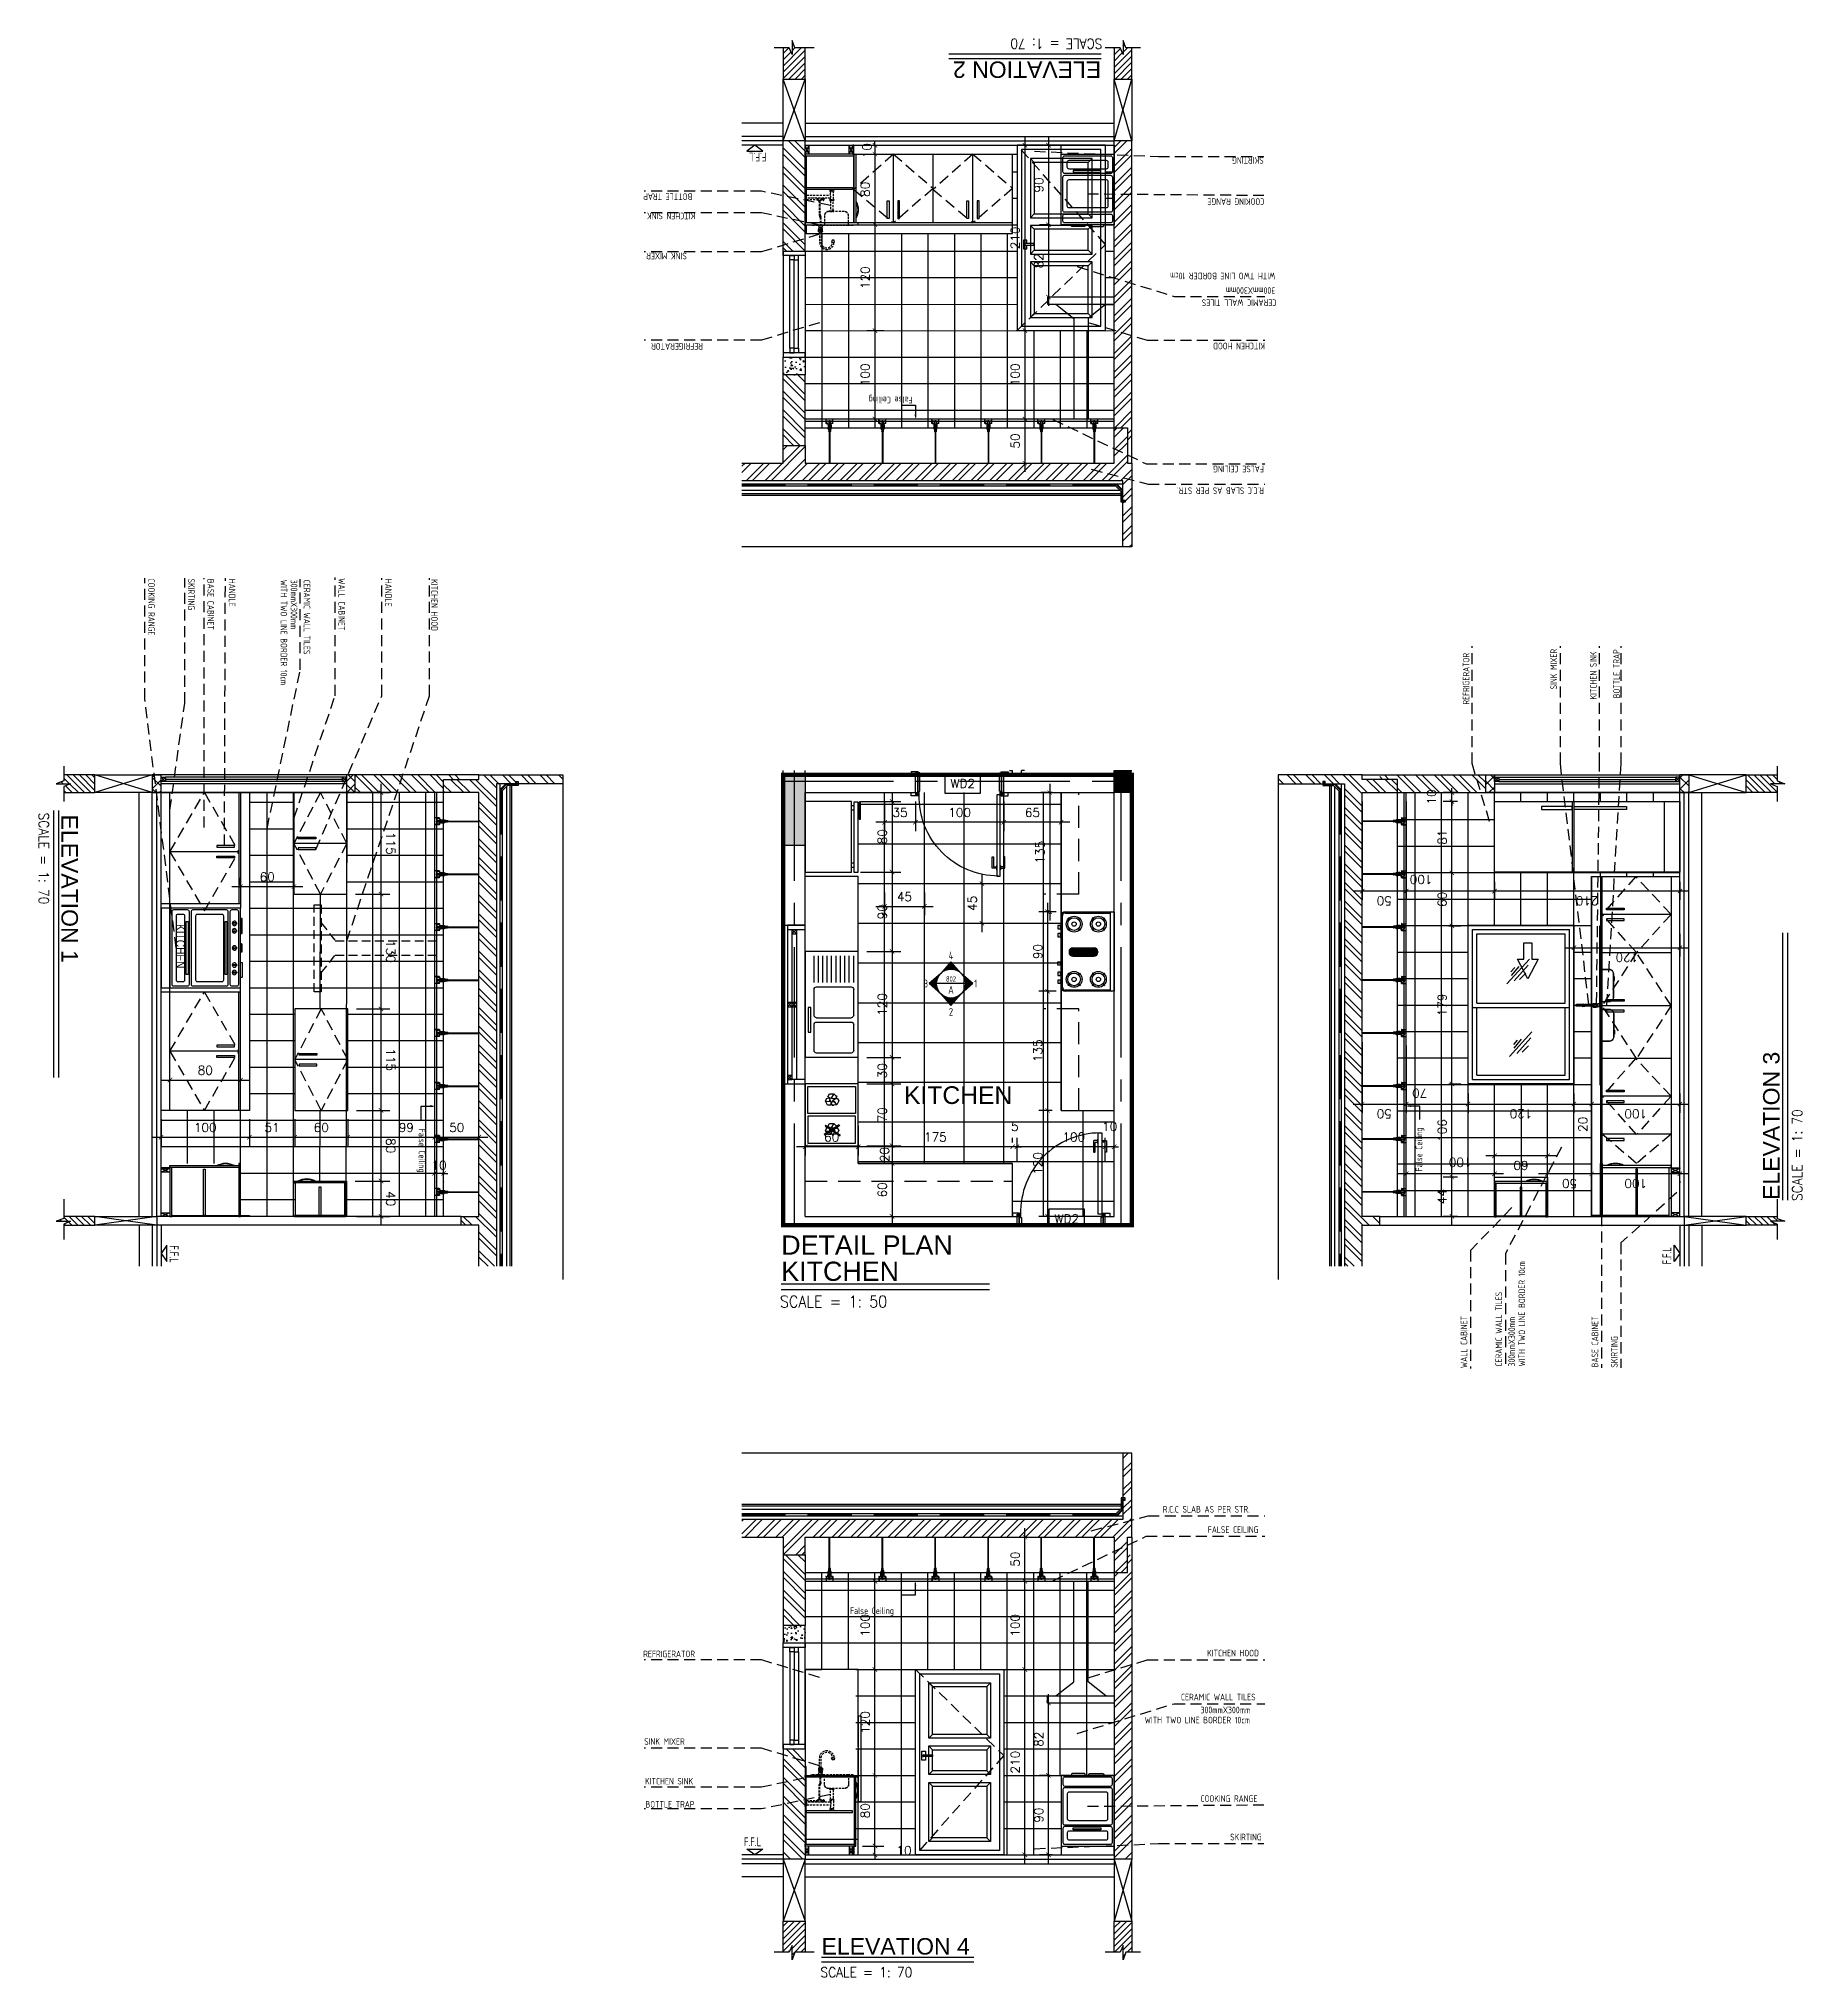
# Model space of a CAD drawing. Header units: centimetres. Extents: x -2623 to 107, y 3 to 2982.
# Drawn here: x -2623 to -625, y 786 to 2982 of the extents above; entities that cross this region are included whole.
import ezdxf
from ezdxf import colors
from ezdxf.entities.mleader import LeaderData, LeaderLine
from ezdxf.enums import TextEntityAlignment as Align
from ezdxf.math import Vec2, Vec3
from ezdxf.xclip import XClip

# ---------------------------------------------------------------- set-up
doc = ezdxf.new("R2010")
doc.units = ezdxf.units.CM
doc.header["$LTSCALE"] = 100
doc.header["$MEASUREMENT"] = 0
doc.header["$XCLIPFRAME"] = 0
doc.header["$PDMODE"] = 35
for name, pattern in [('A0-01 FLOOR PLANS$0$HIDDEN', [0.375, 0.25, -0.125]), ('CENTER2', [1.125, 0.75, -0.125, 0.125, -0.125]), ('GRID$0$GRID$0$XREF GRID$0$GRIDS$0$CENTER', [2, 1.25, -0.25, 0.25, -0.25]), ('GRID$0$GRIDS$0$CENTER', [2, 1.25, -0.25, 0.25, -0.25]), ('HIDDEN', [0.375, 0.25, -0.125]), ('XREF CUTTING LINES$0$ACAD_ISO10W100', [18, 12, -3, 0, -3]), ('XREF CUTTING LINES$0$DASHDOT', [1, 0.5, -0.25, 0, -0.25])]:
    doc.linetypes.add(name, pattern=pattern)
for name, color, linetype in [('A0-01 FLOOR PLANS$0$$0$FINAL PLOT NORTH', 4, 'Continuous'), ('A0-01 FLOOR PLANS$0$$0$NORTH', 4, 'Continuous'), ('A0-01 FLOOR PLANS$0$ARROW INDICATOR', 4, 'Continuous'), ('A0-01 FLOOR PLANS$0$BATH FIXTURES', 85, 'Continuous'), ('A0-01 FLOOR PLANS$0$CAB', 1, 'Continuous'), ('A0-01 FLOOR PLANS$0$CABINET', 4, 'Continuous'), ('A0-01 FLOOR PLANS$0$CAR', 1, 'Continuous'), ('A0-01 FLOOR PLANS$0$COUNTERS', 85, 'Continuous'), ('A0-01 FLOOR PLANS$0$DOOR', 1, 'Continuous'), ('A0-01 FLOOR PLANS$0$FURN', 21, 'Continuous'), ('A0-01 FLOOR PLANS$0$FURNITURE', 111, 'Continuous'), ('A0-01 FLOOR PLANS$0$HANDRAIL', 161, 'Continuous'), ('A0-01 FLOOR PLANS$0$HATCH', 8, 'Continuous'), ('A0-01 FLOOR PLANS$0$HIDDEN', 8, 'A0-01 FLOOR PLANS$0$HIDDEN'), ('A0-01 FLOOR PLANS$0$HIDDEN -03', 8, 'A0-01 FLOOR PLANS$0$HIDDEN'), ('A0-01 FLOOR PLANS$0$ID_Flooring_01', 123, 'Continuous'), ('A0-01 FLOOR PLANS$0$KITCHEN', 11, 'Continuous'), ('A0-01 FLOOR PLANS$0$LVL', 2, 'Continuous'), ('A0-01 FLOOR PLANS$0$NUMBERS', 1, 'Continuous'), ('A0-01 FLOOR PLANS$0$RECYCLE', 85, 'Continuous'), ('A0-01 FLOOR PLANS$0$SCHEDUALE LINES-01', 2, 'Continuous'), ('A0-01 FLOOR PLANS$0$SCHEDUALE LINES-02', 8, 'Continuous'), ('A0-01 FLOOR PLANS$0$STAIR', 4, 'Continuous'), ('A0-01 FLOOR PLANS$0$STAIRS', 4, 'Continuous'), ('A0-01 FLOOR PLANS$0$TEXT', 3, 'Continuous'), ('A0-01 FLOOR PLANS$0$TEXT-SCHED', 3, 'Continuous'), ('A0-01 FLOOR PLANS$0$THRESHOLD', 8, 'Continuous'), ('A0-01 FLOOR PLANS$0$TILE', 252, 'Continuous'), ('A0-01 FLOOR PLANS$0$WALL-01', 7, 'Continuous'), ('A0-01 FLOOR PLANS$0$WALL-02', 3, 'Continuous'), ('A0-01 FLOOR PLANS$0$WALL-03', 2, 'Continuous'), ('A0-01 FLOOR PLANS$0$WALL-04', 1, 'Continuous'), ('A0-01 FLOOR PLANS$0$WINDOW', 1, 'Continuous'), ('A0-01 FLOOR PLANS$0$WOODEN DOOR', 1, 'Continuous'), ('CABINET', 4, 'Continuous'), ('CEILING', 161, 'Continuous'), ('CEILING HANGER', 8, 'Continuous'), ('COUNTERS', 85, 'Continuous'), ('DIM', 1, 'Continuous'), ('DIM-IN', 1, 'Continuous'), ('DOOR', 1, 'Continuous'), ('FINISHES', 4, 'Continuous'), ('FURNITURE', 111, 'Continuous'), ('GRID$0$DIM IN', 1, 'Continuous'), ('GRID$0$GRID', 11, 'GRID$0$GRIDS$0$CENTER'), ('GRID$0$WOODEN DOOR', 1, 'Continuous'), ('GRID$0$XREF GRID', 11, 'GRID$0$GRID$0$XREF GRID$0$GRIDS$0$CENTER'), ('HATCH', 8, 'Continuous'), ('HIDDEN -03', 8, 'HIDDEN'), ('ID_Flooring_02', 127, 'Continuous'), ('IDS-FIXT-DETAIL', 1, 'Continuous'), ('IDT-13Light-Hidden', 1, 'HIDDEN'), ('IDT-TXT25', 3, 'Continuous'), ('KIT', 11, 'Continuous'), ('KITCHEN', 11, 'Continuous'), ('LEVEL', 2, 'Continuous'), ('SLAB H', 250, 'Continuous'), ('TEXT', 3, 'Continuous'), ('WALL HAT', 8, 'Continuous'), ('WALL HATCH', 252, 'Continuous'), ('WALL-01', 7, 'Continuous'), ('WALL-02', 3, 'Continuous'), ('WALL-03', 2, 'Continuous'), ('WALL-04', 1, 'Continuous'), ('WALL-05', 8, 'Continuous'), ('WALL-06', 9, 'Continuous'), ('WIN', 1, 'Continuous'), ('WINDOW', 1, 'Continuous'), ('WINDOWS', 1, 'Continuous'), ('XREF CUTTING LINES$0$ELEV', 2, 'XREF CUTTING LINES$0$ACAD_ISO10W100'), ('XREF CUTTING LINES$0$SECTION LINE', 6, 'XREF CUTTING LINES$0$DASHDOT'), ('XREF CUTTING LINES$0$WALL SECT LINE', 6, 'XREF CUTTING LINES$0$DASHDOT'), ('XREF GF COL$0$COLUMN', 6, 'Continuous'), ('XREF GF COL$0$COLUMN HATCH', 201, 'Continuous')]:
    doc.layers.add(name, color=color, linetype=linetype)
doc.layers.add('A0-01 FLOOR PLANS$0$WALL', color=3, linetype='Continuous', lineweight=25)
doc.styles.add('A0-01 FLOOR PLANS$0$$0$FINAL PLOT$0$TNR', font='timesbd.ttf')
doc.styles.add('A0-01 FLOOR PLANS$0$02-Ground$0$ATTRIBUTE', font='ROMANS.shx')
doc.styles.add('A0-01 FLOOR PLANS$0$22', font='romans.shx')
doc.styles.add('A0-01 FLOOR PLANS$0$A0-01 GROUND FLOOR PLAN - For Entry modification$0$ROMANS', font='romans')
doc.styles.add('A0-01 FLOOR PLANS$0$Arial-Bold', font='arialbd.ttf')
doc.styles.add('A0-01 FLOOR PLANS$0$ART', font='arial.ttf')
doc.styles.add('A0-01 FLOOR PLANS$0$ART-PS-1', font='arial.ttf', dxfattribs={"height": 20})
doc.styles.add('A0-01 FLOOR PLANS$0$GRIDS$0$20', font='romans.shx')
doc.styles.add('A0-01 FLOOR PLANS$0$ROMANS', font='romans')
doc.styles.add('A0-01 FLOOR PLANS$0$STYLE6', font='swisscl.ttf')
doc.styles.add('arial-narrow', font='ARIALN.TTF')
doc.styles.add('ART', font='arial.ttf')
doc.styles.add('GRID$0$GRID$0$XREF GRID$0$GRIDS$0$18', font='romans.shx', dxfattribs={"width": 0.85, "height": 15})
doc.styles.add('GRID$0$GRIDS$0$18', font='romans.shx', dxfattribs={"width": 0.85, "height": 15})
doc.styles.add('GRID$0$ROMANS', font='romans')
doc.styles.add('HB25Small', font='ARCHSTYL.SHX', dxfattribs={"width": 0.8, "height": 2.5})
doc.styles.add('HB35Norm', font='ARCHSTYL.SHX', dxfattribs={"width": 0.8, "height": 3.5})
doc.styles.add('ISO', font='isocp2.shx', dxfattribs={"width": 0.8})
doc.styles.add('ROMANS', font='romans')
doc.styles.add('XREF CUTTING LINES$0$ART', font='arial.ttf')
doc.styles.add('XREF CUTTING LINES$0$ART-PS-1', font='arial.ttf', dxfattribs={"height": 20})
doc.dimstyles.new('A0-01 FLOOR PLANS$0$100', dxfattribs={"dimtxt": 15, "dimasz": 10, "dimexe": 8, "dimexo": 12, "dimgap": 6, "dimtad": 1, "dimdec": 0, "dimzin": 0, "dimdsep": 46, "dimtxsty": 'A0-01 FLOOR PLANS$0$22', "dimblk": 'A0-01 FLOOR PLANS$0$_ARCHTICK', "dimcen": 30, "dimdle": 8, "dimclrd": 1, "dimclre": 1, "dimclrt": 2, "dimadec": 0, "dimazin": 0, "dimtfac": 1, "dimtdec": 0, "dimtmove": 2, "dimatfit": 3, "dimldrblk": 'A0-01 FLOOR PLANS$0$_OBLIQUE', "dimfxl": 100, "dimtolj": 1, "dimtzin": 0, "dimarcsym": 0})
doc.dimstyles.new('A0-01 FLOOR PLANS$0$A0-01 GROUND FLOOR PLAN - For Entry modification$0$text', dxfattribs={"dimtxt": 18, "dimasz": 10, "dimexe": 10, "dimexo": 10, "dimgap": -6, "dimtad": 1, "dimtih": 1, "dimtoh": 1, "dimdec": 0, "dimdsep": 46, "dimtxsty": 'A0-01 FLOOR PLANS$0$A0-01 GROUND FLOOR PLAN - For Entry modification$0$ROMANS', "dimblk1": 'A0-01 FLOOR PLANS$0$A0-01 GROUND FLOOR PLAN - For Entry modification$0$_ARCHTICK', "dimblk2": 'A0-01 FLOOR PLANS$0$A0-01 GROUND FLOOR PLAN - For Entry modification$0$_ARCHTICK', "dimsah": 1, "dimcen": 25, "dimdle": 10, "dimse1": 1, "dimse2": 1, "dimsd1": 1, "dimsd2": 1, "dimclrd": 1, "dimclre": 1, "dimclrt": 2, "dimadec": 0, "dimazin": 0, "dimtfac": 1, "dimtdec": 0, "dimtmove": 2, "dimatfit": 3, "dimldrblk": 'A0-01 FLOOR PLANS$0$A0-01 GROUND FLOOR PLAN - For Entry modification$0$_ARCHTICK', "dimfxl": 1, "dimtolj": 1, "dimtzin": 0, "dimarcsym": 0})
doc.dimstyles.new('AS-17-100', dxfattribs={"dimtxt": 10, "dimasz": 5, "dimexe": 10, "dimexo": 10, "dimgap": 6, "dimtad": 1, "dimtoh": 1, "dimdec": 0, "dimdsep": 46, "dimtxsty": 'ROMANS', "dimblk1": 'ARCHTICK', "dimblk2": 'ARCHTICK', "dimsah": 1, "dimcen": 25, "dimdle": 10, "dimclrd": 1, "dimclre": 1, "dimclrt": 2, "dimadec": 0, "dimazin": 0, "dimtfac": 1, "dimtdec": 0, "dimtofl": 0, "dimtmove": 2, "dimatfit": 3, "dimldrblk": 'ARCHTICK', "dimfxl": 1, "dimtolj": 1, "dimtzin": 0, "dimarcsym": 0})
doc.dimstyles.new('DIM DET', dxfattribs={"dimtxt": 0.05, "dimasz": 0.025, "dimexe": 0.025, "dimexo": 0.025, "dimgap": 0.025, "dimtad": 1, "dimzin": 0, "dimdsep": 46, "dimtxsty": 'ISO', "dimblk": 'ARCHTICK', "dimcen": 0.1, "dimdle": 0.025, "dimclrd": 15, "dimclre": 15, "dimclrt": 2, "dimadec": 0, "dimazin": 0, "dimtfac": 1, "dimtmove": 2, "dimatfit": 0, "dimldrblk": 'ARCHTICK', "dimfxl": 0.17, "dimtzin": 1, "dimarcsym": 0})
doc.dimstyles.new('GRID$0$AS-17-100', dxfattribs={"dimtxt": 14, "dimasz": 7, "dimexe": 10, "dimexo": 25, "dimgap": 6, "dimtad": 1, "dimtoh": 1, "dimdec": 0, "dimdsep": 46, "dimtxsty": 'GRID$0$ROMANS', "dimblk1": 'GRID$0$_ARCHTICK', "dimblk2": 'GRID$0$_ARCHTICK', "dimsah": 1, "dimcen": 25, "dimdle": 10, "dimclrd": 1, "dimclre": 1, "dimclrt": 2, "dimadec": 0, "dimazin": 0, "dimtfac": 1, "dimtdec": 0, "dimtofl": 0, "dimtmove": 2, "dimatfit": 3, "dimldrblk": 'GRID$0$_ARCHTICK', "dimfxl": 1, "dimtolj": 1, "dimtzin": 0, "dimarcsym": 0})
pattern_1 = [(45, (-214302.342, -43091.9317), (-3.53553391, 3.53553391), [])]
pattern_2 = [(45, (-213427.342, -43091.9317), (-3.53553391, 3.53553391), [])]
pattern_3 = [(225, (-1012393.51, 720.4905), (3.535533906, -3.535533906), []), (315, (-1012393.51, 720.4905), (3.535533906, 3.535533906), [])]
pattern_4 = [(45, (-4376.673, 7711.837), (-10.606602, 10.606602), []), (45, (-4369.602, 7711.837), (-10.606602, 10.606602), [])]
pattern_5 = [(135, (-739.007, 1598.17), (-10.6066, -10.6066), []), (135, (-739.007, 1605.24), (-10.6066, -10.6066), [])]

msp = doc.modelspace()

# ---------------------------------------------------------------- texts
at = {"layer": 'IDT-TXT25', "style": 'HB25Small', "width": 0.8}
for s, rotation, p in [('SKIRTING', 180, (-1235.6, 2847.9)), ('BOTTLE TRAP', 180, (-1882.9, 2806.8)), ('COOKING RANGE ', 180, (-1234.9, 2801.2)), ('KITCHEN SINK', 180, (-1879.7, 2785)), ('SINK MIXER', 180, (-1889.2, 2739.6)), ('WITH TWO LINE BORDER 10cm', 180, (-1222.3, 2717)), ('CERAMIC WALL TILES', 180, (-1221.2, 2686.7)), ('300mmX300mm', 180, (-1222.4, 2700.4)), ('REFRIGERATOR ', 180, (-1870.9, 2637.2)), ('KITCHEN HOOD', 180, (-1234.2, 2637.6)), ('FALSE CEILING', 180, (-1235.3, 2498.4)), ('R.C.C SLAB AS PER STR.', 180, (-1235.2, 2473.7)), ('COOKING RANGE ', 270, (-2499.4, 2370.4)), ('SKIRTING', 270, (-2454.2, 2370.4)), ('BASE CABINET', 270, (-2432.2, 2370.1)), ('HANDLE', 270, (-2408, 2370.1)), ('WITH TWO LINE BORDER 10cm', 270, (-2349.4, 2369.1, 0)), ('300mmX300mm', 270, (-2337.9, 2369.1, 0)), ('CERAMIC WALL TILES', 270, (-2323.3, 2369.1, 0)), ('WALL CABINET', 270, (-2283.8, 2370.8, 0)), ('HANDLE', 270, (-2230.9, 2370.1)), ('KITCHEN HOOD', 270, (-2178.8, 2369.7)), ('REFRIGERATOR ', 90, (-1002.4, 2227.6)), ('SINK MIXER', 90, (-903.2, 2244.9)), ('KITCHEN SINK', 90, (-858.3, 2233.4)), ('BOTTLE TRAP', 90, (-832, 2234.7)), ('WITH TWO LINE BORDER 10cm', 90, (-939.3, 1477.9)), ('CERAMIC WALL TILES', 90, (-965.4, 1477.9)), ('WALL CABINET', 90, (-1004.9, 1476.1)), ('300mmX300mm', 90, (-950.8, 1477.9)), ('BASE CABINET', 90, (-856.5, 1476.9, 0)), ('SKIRTING', 90, (-834.5, 1476.6, 0))]:
    msp.add_text(s, height=7.5, rotation=rotation, dxfattribs=at).set_placement(p)
for s, p in [('R.C.C SLAB AS PER STR.', (-1349.8, 1312.4)), ('FALSE CEILING', (-1298.9, 1289.4)), ('REFRIGERATOR ', (-1938.5, 1148.6)), ('KITCHEN HOOD', (-1299.6, 1149.5)), ('CERAMIC WALL TILES', (-1329.3, 1099.7)), ('WITH TWO LINE BORDER 10cm', (-1370.4, 1073.6)), ('300mmX300mm', (-1307, 1085.1)), ('SINK MIXER', (-1937.4, 1049.4)), ('KITCHEN SINK', (-1936.4, 1004.4)), ('COOKING RANGE ', (-1307.1, 984.7)), ('BOTTLE TRAP', (-1936, 978.2)), ('SKIRTING', (-1273.5, 941.2))]:
    msp.add_text(s, height=7.5, dxfattribs=at).set_placement(p)
at = {"layer": 'LEVEL', "color": 3, "style": 'ISO', "width": 0.8}
for rotation, p in [(180, (-1799, 2852.9)), (270, (-2475, 1615.1)), (90, (-773.7, 1593.5))]:
    msp.add_text('F.F.L', height=10, rotation=rotation, dxfattribs=at).set_placement(p)
msp.add_text('F.F.L', height=10, dxfattribs=at).set_placement((-1824.5, 934.5))
at = {"layer": 'TEXT', "style": 'ROMANS', "width": 0.9}
for rotation, p in [(180, (-1418.4, 2981.9, 0)), (270, (-2623.3, 2105.4, 0)), (90, (-625.4, 1665.3, 0))]:
    msp.add_text('SCALE = 1: 70', height=11.286, rotation=rotation, dxfattribs=at).set_placement(p)
at = {"layer": 'TEXT', "style": 'ART'}
for s, rotation, p in [('ELEVATION 2', 180, (-1419.7, 2956.2, 0)), ('ELEVATION 1', 270, (-2597.6, 2103.1, 0)), ('ELEVATION 3', 90, (-651.1, 1666.6, 0))]:
    msp.add_text(s, height=18.639, rotation=rotation, dxfattribs=at).set_placement(p)
at = {"layer": 'TEXT', "color": 2, "style": 'HB25Small', "width": 0.8}
for rotation, p in [(180, (-1633.2, 2576.4)), (270, (-2192.8, 1747.3)), (90, (-1055.9, 1698.8))]:
    msp.add_text('False Ceiling', height=7.5, rotation=rotation, dxfattribs=at).set_placement(p)
at = {"layer": 'TEXT', "style": 'ART'}
for s, height, p in [('DETAIL PLAN ', 21.762, (-1782.1, 1604.6, 0)), ('KITCHEN', 21.76, (-1782.1, 1574.9, 0)), ('ELEVATION 4', 18.639, (-1736.4, 811.8, 0))]:
    msp.add_text(s, height=height, dxfattribs=at).set_placement(p)
at = {"layer": 'TEXT', "style": 'ROMANS', "width": 0.9}
for s, height, p in [('SCALE = 1: 50', 13.177, (-1783.6, 1544.9, 0)), ('SCALE = 1: 70', 11.286, (-1737.7, 786.1, 0))]:
    msp.add_text(s, height=height, dxfattribs=at).set_placement(p)
at = {"layer": 'TEXT', "color": 2, "style": 'HB25Small', "width": 0.8}
msp.add_text('False Ceiling', height=7.5, dxfattribs=at).set_placement((-1704.2, 1197.5))

# ---------------------------------------------------------------- blocks, each defined once
blk = doc.blocks.new('A0-01 FLOOR PLANS$0$d2232')
at = {"layer": 'A0-01 FLOOR PLANS$0$WOODEN DOOR'}
for p, q in [((-134.5, 31), (-137, 28.5)), ((-134.5, 28.5), (-137, 31)), ((0.5, 31), (3, 28.5)), ((0.5, 28.5), (3, 31)), ((-134.5, 1), (-137, 3.5)), ((-134.5, 3.5), (-137, 1)), ((0.5, 1), (3, 3.5)), ((0.5, 3.5), (3, 1))]:
    blk.add_line(p, q, dxfattribs=at)
for points in [[(-5.7, 112.5), (-10.7, 112.5, 0.414214), (-11.2, 111.9), (-11.2, 98.4, 0.414214), (-11, 98.2), (-9.7, 98.2, 0.414214), (-9.5, 98.4), (-9.5, 110.5, -0.414214), (-9.2, 110.7), (-5.7, 110.7)], [(-0.7, 112.5), (4.3, 112.5, -0.414214), (4.8, 111.9), (4.8, 98.4, -0.414214), (4.6, 98.2), (3.3, 98.2, -0.414214), (3.1, 98.4), (3.1, 110.5, 0.414214), (2.8, 110.7), (-0.7, 110.7)]]:
    blk.add_lwpolyline(points, format="xyb", dxfattribs=at)
for points in [[(-5.4, 108.8), (-5.7, 108.8), (-5.7, 114.3), (-5.4, 114.3)], [(-1, 108.8), (-0.7, 108.8), (-0.7, 114.3), (-1, 114.3)], [(-134, 31), (-134, 32), (-142, 32), (-142, 28.5)], [(-134.5, 31), (-137, 31), (-137, 28.5), (-134.5, 28.5)], [(-134.5, 31), (-133, 31), (-133, 27), (-132, 27), (-132, 1), (-134.5, 1), (-134.5, 31)], [(0.5, 31), (-1, 31), (-1, 27), (-2, 27), (-2, 1), (0.5, 1), (0.5, 31)], [(0, 31), (0, 32), (8, 32), (8, 28.5)], [(0.5, 31), (3, 31), (3, 28.5), (0.5, 28.5)], [(-134, 1), (-134, 0), (-142, 0), (-142, 3.5)], [(-134.5, 3.5), (-137, 3.5), (-137, 1), (-134.5, 1)], [(0, 1), (0, 0), (8, 0), (8, 3.5)], [(0.5, 3.5), (3, 3.5), (3, 1), (0.5, 1)]]:
    blk.add_lwpolyline(points, dxfattribs=at)
for points in [[(-5.4, 122), (-1, 122), (-1, 31), (-5.4, 31)], [(-129.6, 72.3), (-134, 72.3), (-134, 31), (-129.6, 31)]]:
    blk.add_lwpolyline(points, close=True, dxfattribs=at)
for centre, radius, start, end in [((1, 28.2), 94.1, 93.9429, 178.2769), ((-134.5, 31), 41.5, 0, 83.2298)]:
    blk.add_arc(centre, radius, start, end, dxfattribs=at)
blk = doc.blocks.new('A0-01 FLOOR PLANS$0$W01')
at = {"layer": 'A0-01 FLOOR PLANS$0$WINDOW'}
for p, q in [((-1210, 1985), (-1550, 1985)), ((-1210, 1960), (-1550, 1960)), ((-1215, 1970), (-1545, 1970)), ((-1439.2, 1965), (-1545, 1965)), ((-1540, 1965), (-1545, 1960)), ((-1545, 1965), (-1540, 1960)), ((-1540, 1965), (-1540, 1960)), ((-1439.2, 1960), (-1439.2, 1970)), ((-1434.2, 1970), (-1439.2, 1965)), ((-1439.2, 1970), (-1434.2, 1965)), ((-1434.2, 1965), (-1439.2, 1965)), ((-1434.2, 1965), (-1439.2, 1960)), ((-1439.2, 1965), (-1434.2, 1960)), ((-1434.2, 1960), (-1434.2, 1970)), ((-1325.8, 1965), (-1434.2, 1965)), ((-1325.8, 1965), (-1325.8, 1970)), ((-1320.8, 1970), (-1325.8, 1965)), ((-1325.8, 1970), (-1320.8, 1965)), ((-1320.8, 1965), (-1325.8, 1965)), ((-1320.8, 1965), (-1320.8, 1970)), ((-1215, 1965), (-1320.8, 1965))]:
    blk.add_line(p, q, dxfattribs=at)
for points in [[(-1550, 1960), (-1545, 1960), (-1545, 1985), (-1550, 1985)], [(-1215, 1960), (-1210, 1960), (-1210, 1985), (-1215, 1985)]]:
    blk.add_lwpolyline(points, close=True, dxfattribs=at)
blk = doc.blocks.new('A0-01 FLOOR PLANS$0$W02')
at = {"layer": 'A0-01 FLOOR PLANS$0$WINDOW'}
for p, q in [((-1827.5, 660), (-1597.5, 660)), ((-1597.5, 650), (-1827.5, 650)), ((-1597.5, 645), (-1827.5, 645)), ((-1827.5, 645), (-1822.5, 640)), ((-1822.5, 645), (-1827.5, 640)), ((-1597.5, 640), (-1827.5, 640)), ((-1822.5, 645), (-1822.5, 640)), ((-1715, 640), (-1715, 650)), ((-1710, 650), (-1715, 645)), ((-1715, 650), (-1710, 645)), ((-1715, 645), (-1710, 640)), ((-1710, 645), (-1715, 640)), ((-1710, 640), (-1710, 650)), ((-1602.5, 645), (-1597.5, 640)), ((-1597.5, 645), (-1602.5, 640)), ((-1602.5, 645), (-1602.5, 640))]:
    blk.add_line(p, q, dxfattribs=at)
for points in [[(-1832.5, 640), (-1827.5, 640), (-1827.5, 660), (-1832.5, 660)], [(-1597.5, 640), (-1592.5, 640), (-1592.5, 660), (-1597.5, 660)]]:
    blk.add_lwpolyline(points, close=True, dxfattribs=at)
blk = doc.blocks.new('A0-01 FLOOR PLANS$0$W05')
at = {"layer": 'A0-01 FLOOR PLANS$0$WINDOW'}
for p, q in [((-650, 1615), (-650, 1445)), ((-645, 1615), (-645, 1445)), ((-645, 1615), (-640, 1615)), ((-640, 1615), (-645, 1610)), ((-645, 1615), (-640, 1610)), ((-645, 1610), (-640, 1610)), ((-640, 1615), (-640, 1445)), ((-630, 1445), (-630, 1615)), ((-650, 1532.5), (-645, 1532.5)), ((-645, 1527.5), (-650, 1532.5)), ((-650, 1527.5), (-645, 1532.5)), ((-650, 1527.5), (-645, 1527.5)), ((-645, 1532.5), (-640, 1532.5)), ((-640, 1532.5), (-645, 1527.5)), ((-645, 1532.5), (-640, 1527.5)), ((-645, 1527.5), (-640, 1527.5)), ((-650, 1450), (-645, 1450)), ((-645, 1450), (-650, 1445)), ((-650, 1450), (-645, 1445)), ((-650, 1445), (-645, 1445))]:
    blk.add_line(p, q, dxfattribs=at)
for points in [[(-650, 1615), (-630, 1615), (-630, 1620), (-650, 1620)], [(-650, 1440), (-630, 1440), (-630, 1445), (-650, 1445)]]:
    blk.add_lwpolyline(points, close=True, dxfattribs=at)
blk = doc.blocks.new('A0-01 FLOOR PLANS$0$W06')
at = {"layer": 'A0-01 FLOOR PLANS$0$WINDOW'}
for p, q in [((-2005, 2490), (-2005, 2400)), ((-1995, 2400), (-1995, 2490)), ((-1990, 2400), (-1990, 2490)), ((-1985, 2400), (-1985, 2490))]:
    blk.add_line(p, q, dxfattribs=at)
for points in [[(-1985, 2495), (-2005, 2495), (-2005, 2490), (-1985, 2490)], [(-1985, 2400), (-2005, 2400), (-2005, 2395), (-1985, 2395)]]:
    blk.add_lwpolyline(points, close=True, dxfattribs=at)
blk = doc.blocks.new('A0-01 FLOOR PLANS$0$A$C1FC35103')
at = {"layer": 'A0-01 FLOOR PLANS$0$FURNITURE'}
for p, q in [((0, 0), (0.4, 14.1)), ((5.5, 0), (6.6, 13.6)), ((46.8, 0), (45.8, 13.6)), ((52.4, 0), (52, 14.1)), ((46.8, 0), (5.5, 0))]:
    blk.add_line(p, q, dxfattribs=at)
at = {"layer": 'A0-01 FLOOR PLANS$0$FURNITURE', "extrusion": (0, 0, -1)}
for centre, major_axis, start_param, end_param in [((11.8, 27.5), (5.58, 5.58), 2.886647, 4.967335), ((26.2, -107.3), (-101, 101), 0.656082, 0.914714), ((26.2, -27.8), (-36.7, 36.7), 0.422526, 1.14827), ((40.6, 27.5), (-5.58, 5.58), 1.315851, 3.396538), ((3.4, 12.9), (-2.31, 2.31), 5.88449, 8.414821), ((24, 12.7), (12.9, 12.9), 4.055006, 4.387382), ((28.6, 12.7), (-12.9, 12.9), 1.888257, 2.214906), ((49, 12.9), (2.31, 2.31), 4.15155, 6.681881)]:
    blk.add_ellipse(centre, major_axis=major_axis, ratio=1, start_param=start_param, end_param=end_param, dxfattribs=at)
blk = doc.blocks.new('A0-01 FLOOR PLANS$0$8 SEATERS')
at = {"layer": 'A0-01 FLOOR PLANS$0$FURNITURE', "ltscale": 10}
for p, q in [((10370.2, 6147.6, 0), (10580.2, 6147.6, 0)), ((10370.2, 6147.6), (10370.2, 6057.7)), ((10370.2, 6057.7), (10580.2, 6057.7))]:
    blk.add_line(p, q, dxfattribs=at)
at = {"layer": 'A0-01 FLOOR PLANS$0$FURNITURE', "color": 8, "ltscale": 10}
for p, q in [((10380.2, 6127.6), (10380.2, 6077.7)), ((10385.2, 6077.7), (10385.2, 6127.6)), ((10390.2, 6137.6, 0), (10560.2, 6137.6, 0)), ((10390.2, 6132.6, 0), (10560.2, 6132.6, 0)), ((10565.2, 6127.6), (10565.2, 6077.7)), ((10560.2, 6072.7), (10390.2, 6072.7)), ((10390.2, 6067.7), (10560.2, 6067.7))]:
    blk.add_line(p, q, dxfattribs=at)
at = {"layer": 'A0-01 FLOOR PLANS$0$FURNITURE', "color": 8, "ltscale": 0.1}
blk.add_line((10570.2, 6077.7), (10570.2, 6127.6), dxfattribs=at)
at = {"layer": 'A0-01 FLOOR PLANS$0$FURNITURE', "ltscale": 0.1}
blk.add_line((10580.2, 6057.7), (10580.2, 6147.6), dxfattribs=at)
at = {"layer": 'A0-01 FLOOR PLANS$0$FURNITURE', "color": 8, "ltscale": 10}
for centre, radius, start, end in [((10390.2, 6127.6, 0), 10, 90, 180), ((10390.2, 6127.6, 0), 5, 90, 180), ((10560.2, 6127.6, 0), 5, 0, 90), ((10390.2, 6077.7), 10, 180, 270), ((10390.2, 6077.7), 5, 180, 270), ((10560.2, 6077.7), 5, 270, 0), ((10560.2, 6077.7), 10, 270, 0)]:
    blk.add_arc(centre, radius, start, end, dxfattribs=at)
at = {"layer": 'A0-01 FLOOR PLANS$0$FURNITURE', "color": 8, "ltscale": 0.1}
blk.add_arc((10560.2, 6127.6, 0), 10, 0, 90, dxfattribs=at)
at = {"layer": 'A0-01 FLOOR PLANS$0$FURNITURE', "ltscale": 10, "xscale": -1}
for p in [(10442, 6147.6, 0), (10502, 6147.6, 0), (10569, 6147.6, 0)]:
    blk.add_blockref('A0-01 FLOOR PLANS$0$A$C1FC35103', p, dxfattribs=at)
at = {"layer": 'A0-01 FLOOR PLANS$0$FURNITURE', "ltscale": 10}
for p, rotation in [((10370.2, 6076.5), 90), ((10442, 6057.7), 180), ((10502, 6057.7), 180), ((10569, 6057.7), 180)]:
    blk.add_blockref('A0-01 FLOOR PLANS$0$A$C1FC35103', p, dxfattribs=dict(at, rotation=rotation))
at = {"layer": 'A0-01 FLOOR PLANS$0$FURNITURE', "ltscale": 10, "xscale": -1, "rotation": 270}
blk.add_blockref('A0-01 FLOOR PLANS$0$A$C1FC35103', (10580.2, 6076.5), dxfattribs=at)
blk = doc.blocks.new('A0-01 FLOOR PLANS$0$Fur_Light-Table Lamp_D30_01')
for p, q in [((0, 2.5), (0, 5)), ((-3.5, -3.5), (-1.8, -1.8)), ((3.5, -3.5), (1.8, -1.8))]:
    blk.add_line(p, q)
for radius in [15, 6, 5, 2.5, 1.5]:
    blk.add_circle((0, 0), radius)
blk = doc.blocks.new('A0-01 FLOOR PLANS$0$Fur_TV_Mounted_75-Inch')
for points in [[(3.5, -4), (3.5, 0), (-3.5, 0), (-3.5, -4)], [(-81.5, -8), (-81.5, -5.5), (81.5, -5.5), (81.5, -8)]]:
    blk.add_lwpolyline(points)
blk.add_lwpolyline([(83, -8), (-83, -8), (-83, -4), (83, -4)], close=True)
blk = doc.blocks.new('A0-01 FLOOR PLANS$0$LIVING')
at = {"layer": 'A0-01 FLOOR PLANS$0$FURNITURE'}
for p, q in [((-1427, 1928.8), (-1357.5, 1928.8)), ((-1357.5, 1928.8), (-1287, 1928.8)), ((-1427, 1491.9), (-1357.5, 1491.9)), ((-1357.5, 1491.9), (-1287, 1491.9))]:
    blk.add_line(p, q, dxfattribs=at)
for points in [[(-1429, 1936.3), (-1435, 1936.3, 0.414214), (-1437, 1934.3), (-1437, 1858.3, 0.414214), (-1435, 1856.3), (-1429, 1856.3, 0.414214), (-1427, 1858.3), (-1427, 1934.3, 0.414214)], [(-1285, 1936.3), (-1279, 1936.3, -0.414214), (-1277, 1934.3), (-1277, 1858.3, -0.414214), (-1279, 1856.3), (-1285, 1856.3, -0.414214), (-1287, 1858.3), (-1287, 1934.3, -0.414214)], [(-1425, 1914.3), (-1359.5, 1914.3), (-1359.5, 1866.3, -0.414214), (-1367.5, 1858.3), (-1417, 1858.3, -0.414214), (-1425, 1866.3)], [(-1355.5, 1914.3), (-1289, 1914.3), (-1289, 1866.3, -0.414214), (-1297, 1858.3), (-1347.5, 1858.3, -0.414214), (-1355.5, 1866.3)], [(-1205, 1820.7), (-1205, 1826.7, 0.414214), (-1207, 1828.7), (-1283, 1828.7, 0.414214), (-1285, 1826.7), (-1285, 1820.7, 0.414214), (-1283, 1818.7), (-1207, 1818.7, 0.414214)], [(-1227, 1750.2), (-1227, 1816.7), (-1275, 1816.7, 0.414214), (-1283, 1808.7), (-1283, 1758.2, 0.414214), (-1275, 1750.2)], [(-1227, 1679.7), (-1227, 1746.2), (-1275, 1746.2, 0.414214), (-1283, 1738.2), (-1283, 1687.7, 0.414214), (-1275, 1679.7)], [(-1227, 1610.2), (-1227, 1675.7), (-1275, 1675.7, 0.414214), (-1283, 1667.7), (-1283, 1618.2, 0.414214), (-1275, 1610.2)], [(-1205, 1606.2), (-1205, 1600.2, -0.414214), (-1207, 1598.2), (-1283, 1598.2, -0.414214), (-1285, 1600.2), (-1285, 1606.2, -0.414214), (-1283, 1608.2), (-1207, 1608.2, -0.414214)], [(-1429, 1484.4), (-1435, 1484.4, -0.414214), (-1437, 1486.4), (-1437, 1562.4, -0.414214), (-1435, 1564.4), (-1429, 1564.4, -0.414214), (-1427, 1562.4), (-1427, 1486.4, -0.414214)], [(-1425, 1506.4), (-1359.5, 1506.4), (-1359.5, 1554.4, 0.414214), (-1367.5, 1562.4), (-1417, 1562.4, 0.414214), (-1425, 1554.4)], [(-1355.5, 1506.4), (-1289, 1506.4), (-1289, 1554.4, 0.414214), (-1297, 1562.4), (-1347.5, 1562.4, 0.414214), (-1355.5, 1554.4)], [(-1285, 1484.4), (-1279, 1484.4, 0.414214), (-1277, 1486.4), (-1277, 1562.4, 0.414214), (-1279, 1564.4), (-1285, 1564.4, 0.414214), (-1287, 1562.4), (-1287, 1486.4, 0.414214)]]:
    blk.add_lwpolyline(points, format="xyb", close=True, dxfattribs=at)
for points in [[(-1427, 1931.3, -0.414214), (-1422, 1936.3), (-1362.5, 1936.3, -0.414214), (-1357.5, 1931.3), (-1357.5, 1866.3, -0.414214), (-1367.5, 1856.3), (-1417, 1856.3, -0.414214), (-1427, 1866.3), (-1427, 1931.3), (-1357.5, 1931.3)], [(-1357.5, 1931.3, -0.414214), (-1352.5, 1936.3), (-1292, 1936.3, -0.414214), (-1287, 1931.3), (-1287, 1866.3, -0.414214), (-1297, 1856.3), (-1347.5, 1856.3, -0.414214), (-1357.5, 1866.3), (-1357.5, 1931.3), (-1287, 1931.3)], [(-1210, 1748.2, 0.414214), (-1205, 1753.2), (-1205, 1813.7, 0.414214), (-1210, 1818.7), (-1275, 1818.7, 0.414214), (-1285, 1808.7), (-1285, 1758.2, 0.414214), (-1275, 1748.2), (-1210, 1748.2), (-1210, 1818.7)], [(-1210, 1677.7, 0.414214), (-1205, 1682.7), (-1205, 1743.2, 0.414214), (-1210, 1748.2), (-1275, 1748.2, 0.414214), (-1285, 1738.2), (-1285, 1687.7, 0.414214), (-1275, 1677.7), (-1210, 1677.7), (-1210, 1748.2)], [(-1210, 1608.2, 0.414214), (-1205, 1613.2), (-1205, 1672.7, 0.414214), (-1210, 1677.7), (-1275, 1677.7, 0.414214), (-1285, 1667.7), (-1285, 1618.2, 0.414214), (-1275, 1608.2), (-1210, 1608.2), (-1210, 1677.7)], [(-1427, 1489.4, 0.414214), (-1422, 1484.4), (-1362.5, 1484.4, 0.414214), (-1357.5, 1489.4), (-1357.5, 1554.4, 0.414214), (-1367.5, 1564.4), (-1417, 1564.4, 0.414214), (-1427, 1554.4), (-1427, 1489.4), (-1357.5, 1489.4)], [(-1357.5, 1489.4, 0.414214), (-1352.5, 1484.4), (-1292, 1484.4, 0.414214), (-1287, 1489.4), (-1287, 1554.4, 0.414214), (-1297, 1564.4), (-1347.5, 1564.4, 0.414214), (-1357.5, 1554.4), (-1357.5, 1489.4), (-1287, 1489.4)]]:
    blk.add_lwpolyline(points, format="xyb", dxfattribs=at)
for points in [[(-1564.7, 1868.8), (-1564.7, 1542.9), (-1604.7, 1542.9), (-1604.7, 1868.8)], [(-1315, 1612.1), (-1315, 1712.1), (-1415, 1712.1), (-1415, 1612.1)]]:
    blk.add_lwpolyline(points, close=True, dxfattribs=at)
for centre, radius in [((-1562.8, 1920), 20), ((-1234.9, 1855.1), 20), ((-1398.7, 1774), 25), ((-1338.7, 1774), 25), ((-1234.9, 1570.8), 20), ((-1562.8, 1491.7), 20)]:
    blk.add_circle(centre, radius, dxfattribs=at)
for centre in [(-1582.8, 1920), (-1254.9, 1855.1), (-1254.9, 1570.8), (-1582.8, 1491.7)]:
    blk.add_arc(centre, 15, 67.9757, 292.0243, dxfattribs=at)
for name, p, rotation in [('A0-01 FLOOR PLANS$0$Fur_Light-Table Lamp_D30_01', (-1562.8, 1920), 270), ('A0-01 FLOOR PLANS$0$Fur_Light-Table Lamp_D30_01', (-1234.9, 1855.1), 270), ('A0-01 FLOOR PLANS$0$Fur_TV_Mounted_75-Inch', (-1604.7, 1703), 90)]:
    blk.add_blockref(name, p, dxfattribs=dict(at, rotation=rotation))
at = {"layer": 'A0-01 FLOOR PLANS$0$FURNITURE', "xscale": -1, "rotation": 270}
for p in [(-1234.9, 1570.8), (-1562.8, 1491.7)]:
    blk.add_blockref('A0-01 FLOOR PLANS$0$Fur_Light-Table Lamp_D30_01', p, dxfattribs=at)
blk = doc.blocks.new('XREF CUTTING LINES')
at = {"layer": 'XREF CUTTING LINES$0$ELEV'}
h = blk.add_hatch(color=251, dxfattribs=at)
edge = h.paths.add_edge_path()
edge.add_line((-1183.6, 2848), (-1197.2, 2848))
edge.add_ellipse((-1221.3, 2848), major_axis=(-17, -17), ratio=1, start_angle=-45, end_angle=135, ccw=False)
edge.add_line((-1245.4, 2848), (-1259, 2848))
edge.add_line((-1259, 2848), (-1221.3, 2808.6))
edge.add_line((-1221.3, 2808.6), (-1183.6, 2848))
h = blk.add_hatch(color=251, dxfattribs=at)
edge = h.paths.add_edge_path()
edge.add_line((-1948.3, 1322.7), (-1948.3, 1309.1))
edge.add_ellipse((-1948.3, 1285), major_axis=(17, -17), ratio=1, start_angle=-45, end_angle=135, ccw=False)
edge.add_line((-1948.3, 1260.9), (-1948.3, 1247.3))
edge.add_line((-1948.3, 1247.3), (-1908.9, 1285))
edge.add_line((-1908.9, 1285), (-1948.3, 1322.7))
h = blk.add_hatch(color=251, dxfattribs=at)
edge = h.paths.add_edge_path()
edge.add_line((-356.9, 1304.4), (-356.9, 1290.8))
edge.add_ellipse((-356.9, 1266.7), major_axis=(-17, -17), ratio=1, start_angle=225, end_angle=405)
edge.add_line((-356.9, 1242.6), (-356.9, 1229))
edge.add_line((-356.9, 1229), (-396.3, 1266.7))
edge.add_line((-396.3, 1266.7), (-356.9, 1304.4))
h = blk.add_hatch(color=251, dxfattribs=at)
edge = h.paths.add_edge_path()
edge.add_line((-1179.6, 547.5), (-1193.2, 547.5))
edge.add_ellipse((-1217.2, 547.5), major_axis=(-17, 17), ratio=1, start_angle=225, end_angle=405)
edge.add_line((-1241.3, 547.5), (-1254.9, 547.5))
edge.add_line((-1254.9, 547.5), (-1217.2, 586.9))
edge.add_line((-1217.2, 586.9), (-1179.6, 547.5))
at = {"layer": 'XREF CUTTING LINES$0$SECTION LINE'}
h = blk.add_hatch(color=251, dxfattribs=at)
edge = h.paths.add_edge_path()
edge.add_line((-1038.8, 2834.5), (-1038.8, 2817.5))
edge.add_ellipse((-1038.8, 2787.4), major_axis=(21.3, -21.3), ratio=1, start_angle=-45, end_angle=135, ccw=False)
edge.add_line((-1038.8, 2757.3), (-1038.8, 2740.3))
edge.add_line((-1038.8, 2740.3), (-989.6, 2787.4))
edge.add_line((-989.6, 2787.4), (-1038.8, 2834.5))
h = blk.add_hatch(color=251, dxfattribs=at)
edge = h.paths.add_edge_path()
edge.add_line((-1886, 1660.7), (-1903, 1660.7))
edge.add_ellipse((-1933.1, 1660.7), major_axis=(-21.3, 21.3), ratio=1, start_angle=225, end_angle=405)
edge.add_line((-1963.2, 1660.7), (-1980.2, 1660.7))
edge.add_line((-1980.2, 1660.7), (-1933.1, 1709.9))
edge.add_line((-1933.1, 1709.9), (-1886, 1660.7))
h = blk.add_hatch(color=251, dxfattribs=at)
edge = h.paths.add_edge_path()
edge.add_line((-304.3, 1660.8), (-321.3, 1660.8))
edge.add_ellipse((-351.4, 1660.8), major_axis=(-21.3, 21.3), ratio=1, start_angle=225, end_angle=405)
edge.add_line((-381.5, 1660.8), (-398.5, 1660.8))
edge.add_line((-398.5, 1660.8), (-351.4, 1710))
edge.add_line((-351.4, 1710), (-304.3, 1660.8))
h = blk.add_hatch(color=251, dxfattribs=at)
edge = h.paths.add_edge_path()
edge.add_line((-1038.9, 535.2), (-1038.9, 518.2))
edge.add_ellipse((-1038.9, 488.1), major_axis=(21.3, -21.3), ratio=1, start_angle=-45, end_angle=135, ccw=False)
edge.add_line((-1038.9, 458), (-1038.9, 441))
edge.add_line((-1038.9, 441), (-989.7, 488.1))
edge.add_line((-989.7, 488.1), (-1038.9, 535.2))
at = {"layer": 'XREF CUTTING LINES$0$ELEV', "color": 2, "linetype": 'Continuous'}
for p, q in [((-1197.2, 2848), (-1245.4, 2848)), ((-1948.3, 1260.9), (-1948.3, 1309.1)), ((-356.9, 1242.6), (-356.9, 1290.8)), ((-1217.2, 571.6), (-1217.2, 523.4))]:
    blk.add_line(p, q, dxfattribs=at)
for points in [[(-1183.6, 2848), (-1221.3, 2808.6), (-1259, 2848), (-1245.4, 2848)], [(-1197.2, 2848), (-1183.6, 2848)], [(-1948.3, 1322.7), (-1908.9, 1285), (-1948.3, 1247.3), (-1948.3, 1260.9)], [(-1948.3, 1309.1), (-1948.3, 1322.7)], [(-356.9, 1304.4), (-396.3, 1266.7), (-356.9, 1229), (-356.9, 1242.6)], [(-356.9, 1290.8), (-356.9, 1304.4)], [(-1179.6, 547.5), (-1217.2, 586.9), (-1254.9, 547.5), (-1241.3, 547.5)], [(-1193.2, 547.5), (-1179.6, 547.5)]]:
    blk.add_lwpolyline(points, dxfattribs=at)
for centre in [(-1221.3, 2848), (-1948.3, 1285), (-356.9, 1266.7), (-1217.2, 547.5)]:
    blk.add_circle(centre, 24.1, dxfattribs=at)
at = {"layer": 'XREF CUTTING LINES$0$SECTION LINE', "color": 2, "linetype": 'Continuous'}
for points in [[(-1038.8, 2817.5), (-1038.8, 2834.5), (-989.6, 2787.4), (-1038.8, 2740.3), (-1038.8, 2757.3)], [(-1903, 1660.7), (-1886, 1660.7), (-1933.1, 1709.9), (-1980.2, 1660.7), (-1963.2, 1660.7)], [(-321.3, 1660.8), (-304.3, 1660.8), (-351.4, 1710), (-398.5, 1660.8), (-381.5, 1660.8)], [(-1038.9, 518.2), (-1038.9, 535.2), (-989.7, 488.1), (-1038.9, 441), (-1038.9, 458)]]:
    blk.add_lwpolyline(points, dxfattribs=at)
for centre in [(-1038.8, 2787.4), (-1933.1, 1660.7), (-351.4, 1660.8), (-1038.9, 488.1)]:
    blk.add_circle(centre, 30.1, dxfattribs=at)
at = {"layer": 'XREF CUTTING LINES$0$WALL SECT LINE', "const_width": 3.32}
for points in [[(-1068.9, 2787.4), (-1144.4, 2787.4), (-1144.4, 485.9)], [(-351.4, 1630.7), (-351.4, 1555.2), (-1935.3, 1555.2)], [(-1935.3, 1555.2), (-1935.3, 1630.7)], [(-1144.4, 485.9), (-1068.9, 485.9)]]:
    blk.add_lwpolyline(points, dxfattribs=at)
at = {"layer": 'XREF CUTTING LINES$0$WALL SECT LINE', "color": 6}
for points in [[(-1144.4, 2787.4), (-1068.9, 2787.4)], [(-351.4, 1555.2), (-351.4, 1630.7)]]:
    blk.add_lwpolyline(points, dxfattribs=at)
at = {"layer": 'XREF CUTTING LINES$0$ELEV', "style": 'XREF CUTTING LINES$0$ART-PS-1'}
for s, p in [('ELEV', (-1223.2, 2857.6)), ('03', (-1223, 2839.5))]:
    blk.add_text(s, height=9.95, dxfattribs=at).set_placement(p, align=Align.MIDDLE_CENTER)
for s, p in [('ELEV', (-1938.7, 1286.9)), ('04', (-1956.7, 1284.7)), ('02', (-365.3, 1266.5)), ('ELEV', (-347.3, 1268.6)), ('01', (-1225.7, 545.7)), ('ELEV', (-1207.6, 546.6))]:
    blk.add_text(s, height=9.95, rotation=270, dxfattribs=at).set_placement(p, align=Align.MIDDLE_CENTER)
at = {"layer": 'XREF CUTTING LINES$0$SECTION LINE', "color": 2, "style": 'XREF CUTTING LINES$0$ART'}
for p in [(-1039.6, 2786.8), (-1040.1, 489.3)]:
    blk.add_text('B', height=20.9, rotation=270, dxfattribs=at).set_placement(p, align=Align.MIDDLE_CENTER)
for p in [(-1931.9, 1659.5), (-352, 1660)]:
    blk.add_text('A', height=20.9, dxfattribs=at).set_placement(p, align=Align.MIDDLE_CENTER)
blk = doc.blocks.new('XREF GF COL')
at = {"layer": 'XREF GF COL$0$COLUMN HATCH'}
for points in [[(-12089.7, 2708), (-12089.7, 2683), (-12009.7, 2683), (-12009.7, 2708)], [(-11634.7, 2708), (-11659.7, 2708), (-11659.7, 2628), (-11634.7, 2628)], [(-11294.7, 2643), (-11294.7, 2618), (-11214.7, 2618), (-11214.7, 2643)], [(-10714.7, 2643), (-10739.7, 2643), (-10739.7, 2563), (-10714.7, 2563)], [(-11269.7, 2208.1), (-11294.7, 2208.1), (-11294.7, 2128.1), (-11269.7, 2128.1)], [(-10714.7, 2198), (-10739.7, 2198), (-10739.7, 2118), (-10714.7, 2118)], [(-11714.7, 2153), (-11714.7, 2128), (-11634.7, 2128), (-11634.7, 2153)], [(-12064.7, 2148), (-12089.7, 2148), (-12089.7, 2068), (-12064.7, 2068)], [(-11694.7, 1508), (-11719.7, 1508), (-11719.7, 1428), (-11694.7, 1428)], [(-12064.7, 1448), (-12089.7, 1448), (-12089.7, 1368), (-12064.7, 1368)], [(-11264.7, 1448), (-11289.7, 1448), (-11289.7, 1368), (-11264.7, 1368)], [(-10714.7, 1448), (-10739.7, 1448), (-10739.7, 1368), (-10714.7, 1368)], [(-12064.7, 883), (-12089.7, 883), (-12089.7, 803), (-12064.7, 803)], [(-11269.7, 843), (-11294.7, 843), (-11294.7, 763), (-11269.7, 763)], [(-10714.7, 843), (-10739.7, 843), (-10739.7, 763), (-10714.7, 763)]]:
    blk.add_hatch(color=256, dxfattribs=at).paths.add_polyline_path(points)
at = {"layer": 'XREF GF COL$0$COLUMN'}
for points in [[(-12089.7, 2683), (-12089.7, 2708), (-12009.7, 2708), (-12009.7, 2683)], [(-11659.7, 2708), (-11634.7, 2708), (-11634.7, 2628), (-11659.7, 2628)], [(-11294.7, 2618), (-11294.7, 2643), (-11214.7, 2643), (-11214.7, 2618)], [(-10739.7, 2643), (-10714.7, 2643), (-10714.7, 2563), (-10739.7, 2563)], [(-11294.7, 2208.1), (-11269.7, 2208.1), (-11269.7, 2128.1), (-11294.7, 2128.1)], [(-10739.7, 2198), (-10714.7, 2198), (-10714.7, 2118), (-10739.7, 2118)], [(-11714.7, 2128), (-11714.7, 2153), (-11634.7, 2153), (-11634.7, 2128)], [(-12089.7, 2148), (-12064.7, 2148), (-12064.7, 2068), (-12089.7, 2068)], [(-11719.7, 1508), (-11694.7, 1508), (-11694.7, 1428), (-11719.7, 1428)], [(-12089.7, 1448), (-12064.7, 1448), (-12064.7, 1368), (-12089.7, 1368)], [(-11289.7, 1448), (-11264.7, 1448), (-11264.7, 1368), (-11289.7, 1368)], [(-10739.7, 1448), (-10714.7, 1448), (-10714.7, 1368), (-10739.7, 1368)], [(-12089.7, 883), (-12064.7, 883), (-12064.7, 803), (-12089.7, 803)], [(-11294.7, 843), (-11269.7, 843), (-11269.7, 763), (-11294.7, 763)], [(-10739.7, 843), (-10714.7, 843), (-10714.7, 763), (-10739.7, 763)]]:
    blk.add_lwpolyline(points, close=True, dxfattribs=at)
blk = doc.blocks.new('GRID$0$_ARCHTICK')
at = {"color": 0, "linetype": 'ByBlock', "const_width": 0.15}
blk.add_lwpolyline([(-0.5, -0.5), (0.5, 0.5)], dxfattribs=at)
blk = doc.blocks.new('*D547')
at = {"layer": 'Defpoints', "color": 0, "transparency": 16777216}
for p in [(-972.5, 2930.6, 0), (-417.5, 2930.6, 0), (-972.5, 2913.3)]:
    blk.add_point(p, dxfattribs=at)
at = {"layer": 'GRID$0$DIM IN', "color": 1, "lineweight": -2, "transparency": 16777216}
for p, q in [((-407.5, 2913.3), (-982.5, 2913.3)), ((-972.5, 2905.6), (-972.5, 2903.3)), ((-417.5, 2905.6), (-417.5, 2903.3))]:
    blk.add_line(p, q, dxfattribs=at)
at = {"layer": 'GRID$0$DIM IN', "color": 1, "lineweight": -2, "transparency": 16777216, "xscale": 7, "yscale": 7, "zscale": 7, "rotation": 180}
blk.add_blockref('GRID$0$_ARCHTICK', (-972.5, 2913.3), dxfattribs=at)
at = {"layer": 'GRID$0$DIM IN', "color": 1, "lineweight": -2, "transparency": 16777216, "xscale": 7, "yscale": 7, "zscale": 7}
blk.add_blockref('GRID$0$_ARCHTICK', (-417.5, 2913.3), dxfattribs=at)
at = {"layer": 'GRID$0$DIM IN', "color": 2, "transparency": 16777216, "insert": (-695, 2926.3), "char_height": 14, "attachment_point": 5, "style": 'GRID$0$ROMANS'}
blk.add_mtext('\\A1;555', dxfattribs=at)
blk = doc.blocks.new('*D548')
at = {"layer": 'Defpoints', "color": 0, "transparency": 16777216}
for p in [(-1337.5, 2914.6), (-1337.5, 2913.3), (-972.5, 2790.2, 0)]:
    blk.add_point(p, dxfattribs=at)
at = {"layer": 'GRID$0$DIM IN', "color": 1, "lineweight": -2, "transparency": 16777216}
for p, q in [((-972.5, 2815.2), (-972.5, 2923.3)), ((-962.5, 2913.3), (-1347.5, 2913.3)), ((-1337.5, 2889.6), (-1337.5, 2903.3))]:
    blk.add_line(p, q, dxfattribs=at)
at = {"layer": 'GRID$0$DIM IN', "color": 1, "lineweight": -2, "transparency": 16777216, "xscale": 7, "yscale": 7, "zscale": 7, "rotation": 180}
blk.add_blockref('GRID$0$_ARCHTICK', (-1337.5, 2913.3), dxfattribs=at)
at = {"layer": 'GRID$0$DIM IN', "color": 1, "lineweight": -2, "transparency": 16777216, "xscale": 7, "yscale": 7, "zscale": 7}
blk.add_blockref('GRID$0$_ARCHTICK', (-972.5, 2913.3), dxfattribs=at)
at = {"layer": 'GRID$0$DIM IN', "color": 2, "transparency": 16777216, "insert": (-1155, 2926.3), "char_height": 14, "attachment_point": 5, "style": 'GRID$0$ROMANS'}
blk.add_mtext('\\A1;365', dxfattribs=at)
blk = doc.blocks.new('*D549')
at = {"layer": 'Defpoints', "color": 0, "transparency": 16777216}
for p in [(-1397.5, 2914.6, 0), (-1397.5, 2913.3), (-1337.5, 2914.6)]:
    blk.add_point(p, dxfattribs=at)
at = {"layer": 'GRID$0$DIM IN', "color": 1, "lineweight": -2, "transparency": 16777216}
for p, q in [((-1327.5, 2913.3), (-1407.5, 2913.3)), ((-1397.5, 2889.6), (-1397.5, 2903.3)), ((-1337.5, 2889.6), (-1337.5, 2903.3))]:
    blk.add_line(p, q, dxfattribs=at)
at = {"layer": 'GRID$0$DIM IN', "color": 1, "lineweight": -2, "transparency": 16777216, "xscale": 7, "yscale": 7, "zscale": 7, "rotation": 180}
blk.add_blockref('GRID$0$_ARCHTICK', (-1397.5, 2913.3), dxfattribs=at)
at = {"layer": 'GRID$0$DIM IN', "color": 1, "lineweight": -2, "transparency": 16777216, "xscale": 7, "yscale": 7, "zscale": 7}
blk.add_blockref('GRID$0$_ARCHTICK', (-1337.5, 2913.3), dxfattribs=at)
at = {"layer": 'GRID$0$DIM IN', "color": 2, "transparency": 16777216, "insert": (-1367.5, 2926.3), "char_height": 14, "attachment_point": 5, "style": 'GRID$0$ROMANS'}
blk.add_mtext('\\A1;60', dxfattribs=at)
blk = doc.blocks.new('*D550')
at = {"layer": 'Defpoints', "color": 0, "transparency": 16777216}
for p in [(-1767.5, 2960.3, 0), (-1397.5, 2950.8), (-1767.5, 2913.3)]:
    blk.add_point(p, dxfattribs=at)
at = {"layer": 'GRID$0$DIM IN', "color": 1, "lineweight": -2, "transparency": 16777216}
for p, q in [((-1767.5, 2935.3), (-1767.5, 2903.3)), ((-1397.5, 2925.8), (-1397.5, 2903.3)), ((-1387.5, 2913.3), (-1777.5, 2913.3))]:
    blk.add_line(p, q, dxfattribs=at)
at = {"layer": 'GRID$0$DIM IN', "color": 1, "lineweight": -2, "transparency": 16777216, "xscale": 7, "yscale": 7, "zscale": 7, "rotation": 180}
blk.add_blockref('GRID$0$_ARCHTICK', (-1767.5, 2913.3), dxfattribs=at)
at = {"layer": 'GRID$0$DIM IN', "color": 1, "lineweight": -2, "transparency": 16777216, "xscale": 7, "yscale": 7, "zscale": 7}
blk.add_blockref('GRID$0$_ARCHTICK', (-1397.5, 2913.3), dxfattribs=at)
at = {"layer": 'GRID$0$DIM IN', "color": 2, "transparency": 16777216, "insert": (-1582.5, 2926.3), "char_height": 14, "attachment_point": 5, "style": 'GRID$0$ROMANS'}
blk.add_mtext('\\A1;370', dxfattribs=at)
blk = doc.blocks.new('*D541')
at = {"layer": 'Defpoints', "color": 0, "transparency": 16777216}
for p in [(-1767.5, 2963.3, 0), (-417.5, 2963.3, 0), (-417.5, 2950.8)]:
    blk.add_point(p, dxfattribs=at)
at = {"layer": 'GRID$0$DIM IN', "color": 1, "lineweight": -2, "transparency": 16777216}
for p, q in [((-1777.5, 2950.8), (-407.5, 2950.8)), ((-1767.5, 2938.3), (-1767.5, 2940.8)), ((-417.5, 2938.3), (-417.5, 2940.8))]:
    blk.add_line(p, q, dxfattribs=at)
at = {"layer": 'GRID$0$DIM IN', "color": 1, "lineweight": -2, "transparency": 16777216, "xscale": 7, "yscale": 7, "zscale": 7, "rotation": 180}
blk.add_blockref('GRID$0$_ARCHTICK', (-1767.5, 2950.8), dxfattribs=at)
at = {"layer": 'GRID$0$DIM IN', "color": 1, "lineweight": -2, "transparency": 16777216, "xscale": 7, "yscale": 7, "zscale": 7}
blk.add_blockref('GRID$0$_ARCHTICK', (-417.5, 2950.8), dxfattribs=at)
at = {"layer": 'GRID$0$DIM IN', "color": 2, "transparency": 16777216, "insert": (-1092.5, 2963.8), "char_height": 14, "attachment_point": 5, "style": 'GRID$0$ROMANS'}
blk.add_mtext('\\A1;1350', dxfattribs=at)
blk = doc.blocks.new('*D542')
at = {"layer": 'Defpoints', "color": 0, "transparency": 16777216}
for p in [(-1887.8, 2696.2, 0), (-1913.3, 2630.3), (-1887.8, 2630.3)]:
    blk.add_point(p, dxfattribs=at)
at = {"layer": 'GRID$0$DIM IN', "color": 1, "lineweight": -2, "transparency": 16777216}
for p, q in [((-1913.3, 2706.2), (-1913.3, 2620.3)), ((-1912.8, 2696.2), (-1923.3, 2696.2)), ((-1912.8, 2630.3), (-1923.3, 2630.3))]:
    blk.add_line(p, q, dxfattribs=at)
at = {"layer": 'GRID$0$DIM IN', "color": 1, "lineweight": -2, "transparency": 16777216, "xscale": 7, "yscale": 7, "zscale": 7}
for p, rotation in [((-1913.3, 2696.2), 90), ((-1913.3, 2630.3), 270)]:
    blk.add_blockref('GRID$0$_ARCHTICK', p, dxfattribs=dict(at, rotation=rotation))
at = {"layer": 'GRID$0$DIM IN', "color": 2, "transparency": 16777216, "insert": (-1926.3, 2663.2), "char_height": 14, "attachment_point": 5, "rotation": 90, "style": 'GRID$0$ROMANS'}
blk.add_mtext('\\A1;66', dxfattribs=at)
blk = doc.blocks.new('*D543')
at = {"layer": 'Defpoints', "color": 0, "transparency": 16777216}
for p in [(-1887.8, 2630.3), (-1934.4, 2141), (-1914.8, 2141)]:
    blk.add_point(p, dxfattribs=at)
at = {"layer": 'GRID$0$DIM IN', "color": 1, "lineweight": -2, "transparency": 16777216}
for p, q in [((-1914.8, 2640.3), (-1914.8, 2131)), ((-1912.8, 2630.3), (-1924.8, 2630.3)), ((-1909.4, 2141), (-1904.8, 2141))]:
    blk.add_line(p, q, dxfattribs=at)
at = {"layer": 'GRID$0$DIM IN', "color": 1, "lineweight": -2, "transparency": 16777216, "xscale": 7, "yscale": 7, "zscale": 7}
for p, rotation in [((-1914.8, 2630.3), 90), ((-1914.8, 2141), 270)]:
    blk.add_blockref('GRID$0$_ARCHTICK', p, dxfattribs=dict(at, rotation=rotation))
at = {"layer": 'GRID$0$DIM IN', "color": 2, "transparency": 16777216, "insert": (-1927.8, 2385.6), "char_height": 14, "attachment_point": 5, "rotation": 90, "style": 'GRID$0$ROMANS'}
blk.add_mtext('\\A1;489', dxfattribs=at)
blk = doc.blocks.new('*D544')
at = {"layer": 'Defpoints', "color": 0, "transparency": 16777216}
for p in [(-1934.4, 2141), (-1934.4, 1438), (-1914.8, 1438)]:
    blk.add_point(p, dxfattribs=at)
at = {"layer": 'GRID$0$DIM IN', "color": 1, "lineweight": -2, "transparency": 16777216}
for p, q in [((-1914.8, 2151), (-1914.8, 1428)), ((-1909.4, 2141), (-1904.8, 2141)), ((-1909.4, 1438), (-1904.8, 1438))]:
    blk.add_line(p, q, dxfattribs=at)
at = {"layer": 'GRID$0$DIM IN', "color": 1, "lineweight": -2, "transparency": 16777216, "xscale": 7, "yscale": 7, "zscale": 7}
for p, rotation in [((-1914.8, 2141), 90), ((-1914.8, 1438), 270)]:
    blk.add_blockref('GRID$0$_ARCHTICK', p, dxfattribs=dict(at, rotation=rotation))
at = {"layer": 'GRID$0$DIM IN', "color": 2, "transparency": 16777216, "insert": (-1927.8, 1789.5), "char_height": 14, "attachment_point": 5, "rotation": 90, "style": 'GRID$0$ROMANS'}
blk.add_mtext('\\A1;703', dxfattribs=at)
blk = doc.blocks.new('*D545')
at = {"layer": 'Defpoints', "color": 0, "transparency": 16777216}
for p in [(-1934.4, 1438), (-1934.4, 815.5), (-1914.8, 815.5)]:
    blk.add_point(p, dxfattribs=at)
at = {"layer": 'GRID$0$DIM IN', "color": 1, "lineweight": -2, "transparency": 16777216}
for p, q in [((-1914.8, 1448), (-1914.8, 805.5)), ((-1909.4, 1438), (-1904.8, 1438)), ((-1909.4, 815.5), (-1904.8, 815.5))]:
    blk.add_line(p, q, dxfattribs=at)
at = {"layer": 'GRID$0$DIM IN', "color": 1, "lineweight": -2, "transparency": 16777216, "xscale": 7, "yscale": 7, "zscale": 7}
for p, rotation in [((-1914.8, 1438), 90), ((-1914.8, 815.5), 270)]:
    blk.add_blockref('GRID$0$_ARCHTICK', p, dxfattribs=dict(at, rotation=rotation))
at = {"layer": 'GRID$0$DIM IN', "color": 2, "transparency": 16777216, "insert": (-1927.8, 1126.8), "char_height": 14, "attachment_point": 5, "rotation": 90, "style": 'GRID$0$ROMANS'}
blk.add_mtext('\\A1;623', dxfattribs=at)
blk = doc.blocks.new('*D546')
at = {"layer": 'Defpoints', "color": 0, "transparency": 16777216}
for p in [(-1992, 2696.2), (-1958.3, 2696.2), (-1992, 815.5)]:
    blk.add_point(p, dxfattribs=at)
at = {"layer": 'GRID$0$DIM IN', "color": 1, "lineweight": -2, "transparency": 16777216}
for p, q in [((-1958.3, 805.5), (-1958.3, 2706.2)), ((-1967, 2696.2), (-1948.3, 2696.2)), ((-1967, 815.5), (-1948.3, 815.5))]:
    blk.add_line(p, q, dxfattribs=at)
at = {"layer": 'GRID$0$DIM IN', "color": 1, "lineweight": -2, "transparency": 16777216, "xscale": 7, "yscale": 7, "zscale": 7}
for p, rotation in [((-1958.3, 2696.2), 90), ((-1958.3, 815.5), 270)]:
    blk.add_blockref('GRID$0$_ARCHTICK', p, dxfattribs=dict(at, rotation=rotation))
at = {"layer": 'GRID$0$DIM IN', "color": 2, "transparency": 16777216, "insert": (-1971.3, 1755.8), "char_height": 14, "attachment_point": 5, "rotation": 90, "style": 'GRID$0$ROMANS'}
blk.add_mtext('\\A1;1881', dxfattribs=at)
blk = doc.blocks.new('A0-01 FLOOR PLANS$0$Fur_Bed_200x100_01')
for p, q in [((-37.1, -3.3), (-30.7, -13.1)), ((-37.1, -3.3), (-23.9, -10.7)), ((27.1, -3.3), (16.3, -11.8)), ((27.1, -3.3), (21, -12.9)), ((-37.1, -42.7), (-23, -34.4)), ((30, -42.7), (19.5, -36.3)), ((30, -42.7), (24.2, -35.7)), ((35, -54.1), (12.1, -54.1)), ((13, -125), (12.6, -54.1)), ((18, -175), (17.6, -54.1)), ((23, -125), (22.6, -54.1)), ((13, -125), (-44.6, -125)), ((-44.6, -130), (35.4, -130)), ((35.4, -125), (23, -125)), ((13, -135), (-44.6, -135)), ((13, -175), (13, -135)), ((35.4, -135), (23, -135)), ((23, -175), (23, -135))]:
    blk.add_line(p, q)
blk.add_lwpolyline([(-50, 0), (-49.6, -180), (40.4, -180), (40, 0)], close=True)
blk.add_lwpolyline([(-45, 0), (-44.6, -175), (35.4, -175), (35, 0)])
for points in [[(27.1, -3.3, -0.059544), (-37.1, -3.3)], [(-37.1, -42.7, 0.248743), (-37.1, -3.3)], [(30, -42.7, -0.175461), (27.1, -3.3)], [(30, -42.7, 0.071815), (-37.1, -42.7)], [(35, -49.1), (11.7, -49.1, 0.392227), (-15.3, -109.3, 0.236173), (-45, -70.4)]]:
    blk.add_lwpolyline(points, format="xyb")
for centre, radius, start, end in [((19.4, -155.7), 107, 94.1404, 127.0509), ((32.3, -98.7), 49, 114.2939, 201.3899), ((-92.1, -145.9), 84.1, 20.4105, 55.8901)]:
    blk.add_arc(centre, radius, start, end)
blk = doc.blocks.new('A0-01 FLOOR PLANS$0$CT2')
at = {"layer": 'A0-01 FLOOR PLANS$0$FURNITURE'}
blk.add_lwpolyline([(-0.9, -0.4), (-48.4, -0.4, -0.414214), (-49.6, 0.9), (-49.6, 48.4, -0.414214), (-48.4, 49.6), (-0.9, 49.6, -0.414214), (0.4, 48.4), (0.4, 0.9, -0.414214)], format="xyb", close=True, dxfattribs=at)
for points in [[(-2.8, 2.8), (-46.5, 2.8), (-46.5, 46.5), (-2.8, 46.5)], [(-3.4, 3.4), (-45.9, 3.4), (-45.9, 45.9), (-3.4, 45.9)]]:
    blk.add_lwpolyline(points, close=True, dxfattribs=at)
for radius in [15.6, 6.25]:
    blk.add_circle((-24.6, 24.6), radius, dxfattribs=at)
blk = doc.blocks.new('A0-01 FLOOR PLANS$0$Fur_Bed_200x160_01')
for p, q in [((-68.9, -3.3), (-58.1, -11.8)), ((-68.9, -3.3), (-62.8, -12.9)), ((-4.7, -3.3), (-17.9, -10.7)), ((-4.7, -3.3), (-11.1, -13.1)), ((4.7, -3.3), (11.1, -13.1)), ((4.7, -3.3), (17.9, -10.7)), ((68.9, -3.3), (58.1, -11.8)), ((68.9, -3.3), (62.8, -12.9)), ((-71.8, -42.7), (-65.9, -35.7)), ((-71.8, -42.7), (-61.3, -36.3)), ((-4.7, -42.7), (-18.7, -34.4)), ((4.7, -42.7), (18.7, -34.4)), ((71.8, -42.7), (61.3, -36.3)), ((71.8, -42.7), (65.9, -35.7)), ((75, -54.1), (32.1, -54.1)), ((32.6, -145), (32.6, -54.1)), ((37.6, -195), (37.6, -54.1)), ((42.6, -145), (42.6, -54.1)), ((32.6, -145), (-75, -145)), ((-75, -150), (75, -150)), ((75, -145), (42.6, -145)), ((32.6, -155), (-75, -155)), ((32.6, -195), (32.6, -155)), ((75, -155), (42.6, -155)), ((42.6, -195), (42.6, -155))]:
    blk.add_line(p, q)
blk.add_lwpolyline([(-80, 0), (-80, -200), (80, -200), (80, 0)], close=True)
blk.add_lwpolyline([(-75, 0), (-75, -195), (75, -195), (75, 0)])
for points in [[(-71.8, -42.7, 0.175461), (-68.9, -3.3)], [(-68.9, -3.3, 0.059544), (-4.7, -3.3)], [(-4.7, -42.7, -0.248743), (-4.7, -3.3)], [(68.9, -3.3, -0.059544), (4.7, -3.3)], [(4.7, -42.7, 0.248743), (4.7, -3.3)], [(71.8, -42.7, -0.175461), (68.9, -3.3)], [(-71.8, -42.7, -0.069628), (-4.7, -42.7)], [(71.8, -42.7, 0.069628), (4.7, -42.7)], [(75, -49.1), (31.7, -49.1, 0.27978), (-43.9, -109.3, 0.210515), (-75, -70.4)]]:
    blk.add_lwpolyline(points, format="xyb")
for centre, radius, start, end in [((44.1, -389), 340.1, 92.0894, 110.5014), ((46.9, -148.7), 95.8, 98.8752, 160.4252), ((-122.1, -145.9), 84.1, 20.4105, 55.8901)]:
    blk.add_arc(centre, radius, start, end)
blk = doc.blocks.new('A0-01 FLOOR PLANS$0$CHAIR-01')
at = {"layer": 'A0-01 FLOOR PLANS$0$FURN', "color": 8}
for p, q in [((-333, 118), (-317, 136)), ((-559, -266), (-608, -249)), ((-559, -266), (-454, -277)), ((-175, -594), (-203, -492)), ((168, -311), (184, -292)), ((-175, -594), (-151, -640))]:
    blk.add_line(p, q, dxfattribs=at)
at = {"layer": 'A0-01 FLOOR PLANS$0$FURN', "color": 0}
blk.add_lwpolyline([(-608, -249, -0.09093), (-357, 134, -0.359078), (-339, 136, -0.394223), (-334, 115, -0.026865), (-317, 136, -0.144166), (-298, 148, -0.072981), (-287, 150, -0.115079), (0, 0, -0.106742), (190, -249, -0.110134), (194, -266, -0.178529), (184, -292, -0.032674), (168, -311, -0.142179), (176, -308, -0.206364), (187, -313, -0.359078), (189, -332, -0.049512), (18, -514, -0.041643), (-151, -640, -0.154113), (-336, -700, -0.178112), (-534, -627, -0.21988), (-642, -393, -0.111268), (-608, -249)], format="xyb", close=True, dxfattribs=at)
at = {"layer": 'A0-01 FLOOR PLANS$0$FURN', "color": 8}
blk.add_lwpolyline([(168, -311), (107, -351), (52, -386), (2, -416), (-41, -440), (-80, -460), (-115, -475), (-147, -485), (-175, -491), (-201, -492), (-226, -490), (-249, -485), (-270, -476), (-290, -465), (-310, -452), (-328, -438), (-347, -422), (-365, -405), (-382, -388), (-399, -370), (-414, -351), (-428, -331), (-439, -311), (-448, -291), (-454, -270), (-457, -248), (-457, -226), (-454, -203), (-448, -179), (-441, -154), (-432, -127), (-421, -99), (-409, -69), (-396, -37), (-383, -5), (-370, 26), (-359, 55), (-348, 80), (-340, 100), (-335, 113), (-333, 118)], dxfattribs=at)
for centre, radius, start, end in [((563, -741), 1270, 136.4407, 159.0474), ((1458, -1196), 2221, 143.7588, 156.3468), ((-347, 124), 15, 336.6535, 134.6703), ((-287, 110), 40, 73.8819, 139.5107), ((-482, -564), 742, 25.1396, 73.8819), ((-316, -371), 253, 155.8538, 302.9173), ((154, -266), 40, 319.5107, 25.1396), ((-336, -393), 306, 159.6158, 299.591), ((-336, -393), 256, 159.6885, 299.3334), ((-482, -564), 2.24, 25.1396, 73.8819), ((-1408, 1251), 2219, 302.6677, 315.2697), ((-817, 437), 1266, 299.985, 322.6145), ((176, -323), 15, 324.3512, 122.368), ((176, -323), 15, 324.3512, 122.368), ((-503, -591), 2.24, 25.1396, 73.8819)]:
    blk.add_arc(centre, radius, start, end, dxfattribs=at)
blk = doc.blocks.new('A0-01 FLOOR PLANS$0$EWEWE')
at = {"layer": 'A0-01 FLOOR PLANS$0$FURNITURE', "xscale": 0.07730495050062543, "yscale": 0.07730495050062543, "zscale": 0.07730495050062543, "rotation": 95.64858632797088}
blk.add_blockref('A0-01 FLOOR PLANS$0$CHAIR-01', (-49.1, 11.5), dxfattribs=at)
blk = doc.blocks.new('A0-01 FLOOR PLANS$0$FW')
at = {"layer": 'A0-01 FLOOR PLANS$0$FURNITURE'}
for centre, radius in [((-12.4, 8.4), 18), ((-12.4, 8.4), 15), ((-2.4, 11.7), 3), ((-2.4, 11.7), 1)]:
    blk.add_circle(centre, radius, dxfattribs=at)
at = {"layer": 'A0-01 FLOOR PLANS$0$CAR', "xscale": -1, "rotation": 325.1934876677047}
blk.add_blockref('A0-01 FLOOR PLANS$0$EWEWE', (-98.3, 28.9), dxfattribs=at)
at = {"layer": 'A0-01 FLOOR PLANS$0$CAR', "rotation": 34.80651233229532}
blk.add_blockref('A0-01 FLOOR PLANS$0$EWEWE', (72.3, 28.9), dxfattribs=at)
blk = doc.blocks.new('A0-01 FLOOR PLANS$0$Fur_ArmChair_93x72_01')
for p, q in [((-8.9, 0), (9.1, 0)), ((-32.7, -24.7), (-27.2, -13.1)), ((-28.9, -26.5), (-25, -13.6)), ((-8.9, -3), (9.1, -3)), ((28.1, -26.5), (24.2, -13.6)), ((32.7, -24.7), (27.2, -13.1)), ((-36, -73), (-36, -40.9)), ((-31, -90), (-31, -40.9)), ((-24.2, -33), (23.4, -33)), ((31, -90), (31, -40.8)), ((36, -73), (36, -40.8)), ((-31, -73), (-36, -73)), ((31, -73), (36, -73)), ((28, -93), (-28, -93))]:
    blk.add_line(p, q)
for centre, radius, start, end in [((-9, -19.3), 19.3, 89.7223, 159.3789), ((9, -19.3), 19.3, 20.6212, 90.2777), ((-31.8, -11), 5, 334.7019, 342.1666), ((-8.9, -20.6), 17.6, 89.3962, 156.7447), ((9, -19.2), 16.3, 20.1763, 90.3363), ((31.8, -10.9), 5, 197.8334, 205.2981), ((98, -58.9), 135.2, 165.7449, 172.3494), ((-28.2, -26.8), 5, 154.7019, 165.7488), ((-16, -40.9), 15, 141.4228, 180), ((-24.2, -28), 5, 163.0927, 269.9745), ((23.4, -28), 5, 270, 16.8584), ((15.6, -40.9), 15.4, 0.2537, 40.1308), ((28.2, -26.8), 5, 14.2512, 25.2981), ((-98, -58.9), 135.2, 7.6506, 14.2512), ((-28, -90), 3, 180, 270), ((28, -90), 3, 270, 0)]:
    blk.add_arc(centre, radius, start, end)
blk = doc.blocks.new('A0-01 FLOOR PLANS$0$A$C09b082d8')
at = {"layer": 'A0-01 FLOOR PLANS$0$FURNITURE'}
blk.add_lwpolyline([(71.2, 8), (-74.8, 8), (-74.8, 4), (71.2, 4)], close=True, dxfattribs=at)
for points in [[(-73.3, 8), (-73.3, 5.5), (69.7, 5.5), (69.7, 8)], [(3.5, 4), (3.5, 0), (-3.5, 0), (-3.5, 4)]]:
    blk.add_lwpolyline(points, dxfattribs=at)
blk = doc.blocks.new('A0-01 FLOOR PLANS$0$KITCHEN_SINK-04')
at = {"layer": 'A0-01 FLOOR PLANS$0$KITCHEN'}
for p, q in [((-60, -60), (-60, 0)), ((-60, 0), (60, 0)), ((60, -60), (60, 0)), ((-25, -10), (-55, -10)), ((-25, -15), (-55, -15)), ((-25, -20), (-55, -20)), ((-20, -13), (-20, -52)), ((12, -10), (-17, -10)), ((15, -13), (15, -52)), ((20, -13), (20, -52)), ((52, -10), (23, -10)), ((55, -52), (55, -13)), ((-25, -25), (-55, -25)), ((-25, -30), (-55, -30)), ((-25, -35), (-55, -35)), ((-25, -40), (-55, -40)), ((60, -60), (-60, -60)), ((-25, -45), (-55, -45)), ((-25, -50), (-55, -50)), ((-25, -55), (-55, -55)), ((12, -55), (-17, -55)), ((52, -55), (23, -55))]:
    blk.add_line(p, q, dxfattribs=at)
blk.add_lwpolyline([(31.5, -3.5), (31.5, -6.5), (3.5, -6.5), (3.5, -3.5)], close=True, dxfattribs=at)
for centre, start, end in [((-17, -13), 90, 180), ((12, -13), 0, 90), ((23, -13), 90, 180), ((52, -13), 0, 90), ((-17, -52), 180, 270), ((12, -52), 270, 0), ((23, -52), 180, 270), ((52, -52), 270, 0)]:
    blk.add_arc(centre, 3, start, end, dxfattribs=at)
blk = doc.blocks.new('A0-01 FLOOR PLANS$0$FSF')
at = {"layer": 'A0-01 FLOOR PLANS$0$RECYCLE'}
for p, q in [((7765.2, 4675.7), (7765.2, 4735.7)), ((7706.6, 4708), (7709.2, 4710.7)), ((7706.6, 4703.1), (7706.6, 4708)), ((7706.6, 4708), (7711.9, 4704.6)), ((7709.8, 4701.2), (7706.6, 4703.1)), ((7709.2, 4710.7), (7708.8, 4711.5)), ((7708.8, 4711.5), (7712, 4710.2)), ((7711.9, 4704.6), (7709.8, 4701.2)), ((7711.2, 4706.4), (7710.1, 4705.7)), ((7711.1, 4702.7), (7714.3, 4704)), ((7711.6, 4699.3), (7711.1, 4702.7)), ((7711.6, 4705.8), (7711.2, 4706.4)), ((7711.3, 4711.9), (7714.5, 4713.8)), ((7713.3, 4707.5), (7711.3, 4711.9)), ((7712, 4710.2), (7711.6, 4705.8)), ((7712.1, 4700), (7711.6, 4699.3)), ((7714.9, 4698.6), (7712.1, 4700)), ((7718.8, 4711.5), (7713.3, 4707.5)), ((7714.3, 4704), (7713.9, 4703.4)), ((7713.9, 4703.4), (7715.1, 4702.8)), ((7714.5, 4713.8), (7718.8, 4711.5)), ((7717.3, 4705.2), (7714.5, 4707.2)), ((7714.5, 4707.2), (7715.2, 4707.2)), ((7714.9, 4698.6), (7715.2, 4704.8)), ((7719.1, 4701.1), (7714.9, 4698.6)), ((7715.2, 4707.2), (7715.2, 4709.5)), ((7715.2, 4704.8), (7719.1, 4704.8)), ((7720, 4707.4), (7717.3, 4705.2)), ((7718.8, 4711.5), (7719.1, 4707.4)), ((7719.1, 4707.4), (7720, 4707.4)), ((7719.1, 4704.8), (7719.1, 4701.1)), ((7740.1, 4708), (7742.7, 4710.7)), ((7740.1, 4703.1), (7740.1, 4708)), ((7740.1, 4708), (7745.4, 4704.6)), ((7743.3, 4701.2), (7740.1, 4703.1)), ((7741.4, 4714.2), (7752.4, 4697.2)), ((7742, 4698.8), (7753.1, 4715.8)), ((7742.2, 4714.8), (7753.3, 4697.8)), ((7742.7, 4710.7), (7742.3, 4711.5)), ((7742.3, 4711.5), (7743.6, 4710.9)), ((7742.8, 4698.3), (7753.9, 4715.3)), ((7745.4, 4704.6), (7743.3, 4701.2)), ((7744.7, 4706.4), (7743.6, 4705.7)), ((7744.6, 4702.6), (7744.6, 4702.7)), ((7744.6, 4702.7), (7744.7, 4702.7)), ((7745.1, 4705.8), (7744.7, 4706.4)), ((7744.8, 4711.9), (7748, 4713.8)), ((7746.8, 4707.5), (7744.8, 4711.9)), ((7745.1, 4699.3), (7744.8, 4701.2)), ((7745.3, 4707.5), (7745.1, 4705.8)), ((7745.6, 4700), (7745.1, 4699.3)), ((7745.3, 4710.2), (7745.5, 4710.2)), ((7745.5, 4710.2), (7745.5, 4710)), ((7748.4, 4698.6), (7745.6, 4700)), ((7746.4, 4703.4), (7747.8, 4704)), ((7748.8, 4709.6), (7746.8, 4707.5)), ((7747.8, 4704), (7747.4, 4703.4)), ((7747.4, 4703.4), (7748.6, 4702.8)), ((7748, 4713.8), (7752.3, 4711.5)), ((7748.4, 4698.6), (7748.6, 4702.8)), ((7750.6, 4699.9), (7748.4, 4698.6)), ((7748.6, 4704.5), (7748.7, 4704.8)), ((7748.7, 4709.5), (7748.7, 4709.5)), ((7750.8, 4705.2), (7748.7, 4706.7)), ((7748.7, 4704.8), (7752.6, 4704.8)), ((7752.3, 4711.5), (7750.7, 4710.6)), ((7753.5, 4707.4), (7750.8, 4705.2)), ((7752.6, 4701.1), (7751.5, 4700.4)), ((7752.3, 4711.5), (7752.6, 4707.4)), ((7752.6, 4707.4), (7753.5, 4707.4)), ((7752.6, 4704.8), (7752.6, 4701.1)), ((7742, 4698.8), (7742.8, 4698.3)), ((7752.4, 4697.2), (7753.3, 4697.8))]:
    blk.add_line(p, q, dxfattribs=at)
for points in [[(7695.2, 4735.7), (7695.2, 4675.7), (7765.2, 4675.7), (7765.2, 4735.7)], [(7698.2, 4678.7), (7698.2, 4732.7), (7728.7, 4732.7), (7728.7, 4678.7)], [(7762.2, 4678.7), (7762.2, 4732.7), (7731.7, 4732.7), (7731.7, 4678.7)]]:
    blk.add_lwpolyline(points, close=True, dxfattribs=at)
blk = doc.blocks.new('*X250')
at = {"color": 0}
for p, q in [((34.41, 61.317), (34.41, 61.433)), ((34.44, 61.296), (34.44, 61.454)), ((34.47, 61.29), (34.47, 61.46)), ((34.5, 61.29), (34.5, 61.46)), ((34.53, 61.29), (34.53, 61.46)), ((34.56, 61.29), (34.56, 61.46)), ((34.59, 61.29), (34.59, 61.46)), ((34.62, 61.29), (34.62, 61.46)), ((34.65, 61.29), (34.65, 61.46)), ((34.68, 61.29), (34.68, 61.46)), ((34.71, 61.29), (34.71, 61.46)), ((34.74, 61.29), (34.74, 61.46)), ((34.77, 61.29), (34.77, 61.46)), ((34.8, 61.29), (34.8, 61.46)), ((34.83, 61.29), (34.83, 61.46)), ((34.86, 61.29), (34.86, 61.46)), ((34.89, 61.29), (34.89, 61.46)), ((34.92, 61.29), (34.92, 61.46)), ((34.95, 61.29), (34.95, 61.46)), ((34.98, 61.29), (34.98, 61.46)), ((35.01, 61.29), (35.01, 61.459)), ((35.04, 61.3), (35.04, 61.45)), ((35.07, 61.33), (35.07, 61.42))]:
    blk.add_line(p, q, dxfattribs=at)
blk = doc.blocks.new('A0-01 FLOOR PLANS$0$COOKER 4')
at = {"layer": 'A0-01 FLOOR PLANS$0$KITCHEN'}
for p, q in [((7291.4, 4437.1), (7288.2, 4437.1)), ((7288.2, 4437.1), (7288.2, 4433.3)), ((7291.4, 4433.3), (7291.4, 4437.1)), ((7292.1, 4367.3), (7292.1, 4448.3)), ((7293.5, 4367.3), (7293.5, 4448.3)), ((7296.6, 4452.8), (7352.1, 4452.8)), ((7296.6, 4451.4), (7347.8, 4451.4)), ((7301.5, 4443.8), (7299.6, 4445.7)), ((7301.7, 4443.9), (7299.7, 4445.9)), ((7301.7, 4443.9), (7299.7, 4445.9)), ((7301.8, 4444.1), (7299.9, 4446)), ((7311.7, 4444.1), (7313.6, 4446)), ((7311.8, 4443.9), (7313.8, 4445.9)), ((7311.8, 4443.9), (7313.8, 4445.9)), ((7312, 4443.8), (7314, 4445.7)), ((7329.1, 4443.8), (7327.1, 4445.7)), ((7329.2, 4443.9), (7327.3, 4445.9)), ((7329.2, 4443.9), (7327.3, 4445.9)), ((7329.4, 4444.1), (7327.4, 4446)), ((7339.2, 4444.1), (7341.2, 4446)), ((7339.4, 4443.9), (7341.4, 4445.9)), ((7339.4, 4443.9), (7341.4, 4445.9)), ((7339.6, 4443.8), (7341.5, 4445.7)), ((7347.8, 4451.4), (7347.8, 4364.1)), ((7349.1, 4452.8), (7352.1, 4452.8)), ((7352.1, 4452.8), (7352.1, 4362.8)), ((7288.2, 4433.3), (7291.4, 4433.3)), ((7288.2, 4428.2), (7288.2, 4424.4)), ((7291.4, 4428.2), (7288.2, 4428.2)), ((7288.2, 4424.4), (7291.4, 4424.4)), ((7291.4, 4424.4), (7291.4, 4428.2)), ((7301.5, 4433.9), (7299.6, 4432)), ((7301.7, 4433.8), (7299.7, 4431.8)), ((7301.7, 4433.8), (7299.7, 4431.8)), ((7301.8, 4433.6), (7299.9, 4431.6)), ((7311.7, 4433.6), (7313.6, 4431.6)), ((7311.8, 4433.8), (7313.8, 4431.8)), ((7312, 4433.9), (7314, 4432)), ((7329.1, 4433.9), (7327.1, 4432)), ((7329.2, 4433.8), (7327.3, 4431.8)), ((7329.4, 4433.6), (7327.4, 4431.6)), ((7339.2, 4433.6), (7341.2, 4431.6)), ((7339.4, 4433.8), (7341.4, 4431.8)), ((7339.4, 4433.8), (7341.4, 4431.8)), ((7339.6, 4433.9), (7341.5, 4432)), ((7288.2, 4392.2), (7288.2, 4395.9)), ((7288.2, 4395.9), (7291.4, 4395.9)), ((7291.4, 4392.2), (7288.2, 4392.2)), ((7291.4, 4395.9), (7291.4, 4392.2)), ((7305.5, 4411.9), (7329.3, 4411.9)), ((7305.5, 4411), (7329.3, 4411)), ((7305.5, 4403.4), (7329.3, 4403.4)), ((7305.5, 4402.5), (7329.3, 4402.5)), ((7333.8, 4407.4), (7333.8, 4406.9)), ((7291.4, 4384.4), (7288.2, 4384.4)), ((7288.2, 4384.4), (7288.2, 4380.7)), ((7288.2, 4380.7), (7291.4, 4380.7)), ((7288.2, 4375.5), (7288.2, 4371.8)), ((7291.4, 4375.5), (7288.2, 4375.5)), ((7288.2, 4371.8), (7291.4, 4371.8)), ((7291.4, 4380.7), (7291.4, 4384.4)), ((7291.4, 4371.8), (7291.4, 4375.5)), ((7301.5, 4381.2), (7299.6, 4383.1)), ((7301.5, 4371.3), (7299.6, 4369.4)), ((7301.7, 4381.3), (7299.7, 4383.3)), ((7301.7, 4381.3), (7299.7, 4383.3)), ((7301.7, 4371.2), (7299.7, 4369.2)), ((7301.7, 4371.2), (7299.7, 4369.2)), ((7301.8, 4381.5), (7299.9, 4383.4)), ((7301.8, 4371), (7299.9, 4369)), ((7311.7, 4381.5), (7313.6, 4383.4)), ((7311.7, 4371), (7313.6, 4369)), ((7311.8, 4381.3), (7313.8, 4383.3)), ((7311.8, 4381.3), (7313.8, 4383.3)), ((7311.8, 4371.2), (7313.8, 4369.2)), ((7312, 4381.2), (7314, 4383.1)), ((7312, 4371.3), (7314, 4369.4)), ((7329.1, 4381.2), (7327.1, 4383.1)), ((7329.1, 4371.3), (7327.1, 4369.4)), ((7329.2, 4381.3), (7327.3, 4383.3)), ((7329.2, 4381.3), (7327.3, 4383.3)), ((7329.2, 4371.2), (7327.3, 4369.2)), ((7329.4, 4381.5), (7327.4, 4383.4)), ((7329.4, 4371), (7327.4, 4369)), ((7339.2, 4381.5), (7341.2, 4383.4)), ((7339.2, 4371), (7341.2, 4369)), ((7339.4, 4381.3), (7341.4, 4383.3)), ((7339.4, 4381.3), (7341.4, 4383.3)), ((7339.4, 4371.2), (7341.4, 4369.2)), ((7339.4, 4371.2), (7341.4, 4369.2)), ((7339.6, 4381.2), (7341.5, 4383.1)), ((7339.6, 4371.3), (7341.5, 4369.4)), ((7347.8, 4364.1), (7296.6, 4364.1)), ((7352.1, 4362.8), (7296.6, 4362.8)), ((7352.1, 4362.8), (7349.1, 4362.8))]:
    blk.add_line(p, q, dxfattribs=at)
for centre, radius in [((7306.8, 4438.8), 8.98), ((7306.8, 4438.8), 7.18), ((7306.8, 4438.8), 2.42), ((7334.3, 4438.8), 8.98), ((7334.3, 4438.8), 7.18), ((7334.3, 4438.8), 2.42), ((7306.8, 4376.2), 8.98), ((7306.8, 4376.2), 7.18), ((7306.8, 4376.2), 2.42), ((7334.3, 4376.2), 8.98), ((7334.3, 4376.2), 7.18), ((7334.3, 4376.2), 2.42)]:
    blk.add_circle(centre, radius, dxfattribs=at)
for centre, radius, start, end in [((7296.6, 4448.3), 4.49, 90, 180), ((7296.6, 4448.3), 3.14, 90, 180), ((7349.1, 4451.4), 1.35, 90, 180), ((7305.5, 4407.4), 4.49, 90, 180), ((7305.5, 4406.9), 4.49, 180, 270), ((7305.5, 4407.4), 3.59, 90, 180), ((7305.5, 4406.9), 3.59, 180, 270), ((7329.3, 4407.4), 4.49, 0, 90), ((7329.3, 4407.4), 3.59, 0, 90), ((7329.3, 4406.9), 3.59, 270, 0), ((7329.3, 4406.9), 4.49, 270, 0), ((7296.6, 4367.3), 4.49, 180, 270), ((7296.6, 4367.3), 3.14, 180, 270), ((7349.1, 4364.1), 1.35, 180, 270)]:
    blk.add_arc(centre, radius, start, end, dxfattribs=at)
at = {"layer": 'A0-01 FLOOR PLANS$0$KITCHEN', "extrusion": (0, 0, -1), "xscale": 44.88071115300364, "yscale": 44.88071115300364, "zscale": -44.88071115303856}
blk.add_blockref('*X250', (-8876.3, 1652.6), dxfattribs=at)
blk = doc.blocks.new('A0-01 FLOOR PLANS$0$A$C6A555936')
at = {"layer": 'A0-01 FLOOR PLANS$0$KITCHEN', "extrusion": (0, 0, -1)}
for p, q in [((-75, 55), (-75, 52.5)), ((-71.3, 61.3), (-71.3, 60)), ((-70, 55), (-70, 52.5)), ((-68.8, 61.3), (-68.8, 60)), ((-10, 55), (-10, 52.5)), ((-5, 55), (-5, 52.5))]:
    blk.add_line(p, q, dxfattribs=at)
at = {"layer": 'A0-01 FLOOR PLANS$0$KITCHEN', "flags": 128}
for points in [[(0, 52.5), (-80, 52.5), (-80, 0), (0, 0)], [(-60, 62.5), (-79, 62.5), (-79, 61.3), (-60, 61.3)], [(0, 60), (-79, 60), (-79, 55), (0, 55)]]:
    blk.add_lwpolyline(points, close=True, dxfattribs=at)
blk = doc.blocks.new('A0-01 FLOOR PLANS$0$WASHING MACHINE')
at = {"layer": 'A0-01 FLOOR PLANS$0$KITCHEN'}
blk.add_lwpolyline([(0, 0), (60, 0), (60, 60), (0, 60)], close=True, dxfattribs=at)
at = {"layer": 'A0-01 FLOOR PLANS$0$KITCHEN', "style": 'A0-01 FLOOR PLANS$0$ART-PS-1'}
blk.add_text('WM', height=15, dxfattribs=at).set_placement((29.7, 30.5), align=Align.MIDDLE_CENTER)
blk = doc.blocks.new('A0-01 FLOOR PLANS$0$Bath_WashBasin_D-40_01')
for p, q in [((-1.4, -8), (-1.9, -3.6)), ((-1.4, -13.5), (-1.4, -8)), ((-0.7, -5.9), (-0.7, -13.4)), ((0.6, -13.4), (-0.7, -13.4)), ((0.6, -5.9), (0.6, -13.4)), ((1.9, -3.6), (1.4, -8)), ((1.4, -13.5), (1.4, -8))]:
    blk.add_line(p, q)
for radius in [3, 2]:
    blk.add_circle((0, -25.3), radius)
for centre, radius, start, end in [((0, -2.3), 2.3, 324.6388, 215.3612), ((0, -25.3), 20, 94.8311, 85.1689), ((0, -25.3), 19.5, 94.7941, 85.2059), ((0, -2.3), 2.15, 320.9725, 219.0275), ((-3.6, -5.9), 2.96, 359.8082, 49.0473), ((0, -12.5), 1.05, 231.7534, 308.2466), ((3.6, -5.9), 2.96, 130.9527, 180.1918)]:
    blk.add_arc(centre, radius, start, end)
blk.add_ellipse((0, -13.5), major_axis=(-1.4, 0), ratio=0.500001, start_param=6.283185, end_param=9.424778)
blk = doc.blocks.new('A0-01 FLOOR PLANS$0$BID2')
at = {"layer": 'A0-01 FLOOR PLANS$0$BATH FIXTURES', "lineweight": 18}
for points in [[(18.1, 0), (0, 0), (0, -42.9), (0.4, -44.9), (1.4, -47.6), (3.4, -50.4), (5.8, -52.4), (9.1, -54), (11.3, -54.3), (18.1, -54.3)], [(18.1, 0), (36.1, 0), (36.1, -42.9), (35.8, -44.9), (34.7, -47.6), (32.8, -50.4), (30.3, -52.4), (27, -54), (24.8, -54.3), (18.1, -54.3)], [(18.1, -17.9), (6.4, -17.9), (5, -18.2), (4.4, -19.2), (4.4, -42), (4.9, -44.7), (6.6, -47.6), (9.3, -49.4), (11.9, -50), (18.1, -50)], [(18.1, -19.7), (9.9, -19.7), (8.6, -19.8), (8, -20.8), (7.7, -22), (7.7, -42.2), (8.4, -43.7), (9.7, -45.6), (11.6, -46.4), (12.9, -46.6), (18.1, -46.6)], [(18.1, -17.9), (29.7, -17.9), (31.1, -18.2), (31.7, -19.2), (31.7, -42), (31.2, -44.7), (29.6, -47.6), (26.8, -49.4), (24.2, -50), (18.1, -50)], [(18.1, -19.7), (26.2, -19.7), (27.5, -19.8), (28.1, -20.8), (28.5, -22), (28.5, -42.2), (27.8, -43.7), (26.5, -45.6), (24.6, -46.4), (23.2, -46.6), (18.1, -46.6)]]:
    blk.add_lwpolyline(points, dxfattribs=at)
for points in [[(16.5, -11.8), (16.5, -10.9), (17.2, -10.2), (18, -10.2), (18.9, -10.2), (19.6, -10.9), (19.6, -11.8), (19.6, -12.6), (18.9, -13.3), (18, -13.3), (17.2, -13.3), (16.5, -12.6), (16.5, -11.8)], [(14.3, -26.7), (14.3, -24.6), (16, -22.9), (18, -22.9), (20.1, -22.9), (21.8, -24.6), (21.8, -26.7), (21.8, -28.7), (20.1, -30.4), (18, -30.4), (16, -30.4), (14.3, -28.7), (14.3, -26.7)], [(15.7, -26.7), (15.7, -25.4), (16.8, -24.3), (18, -24.3), (19.3, -24.3), (20.4, -25.4), (20.4, -26.7), (20.4, -27.9), (19.3, -29), (18, -29), (16.8, -29), (15.7, -27.9), (15.7, -26.7)]]:
    blk.add_open_spline(points, degree=3, knots=[0, 0, 0, 0, 1, 1, 1, 2, 2, 2, 3, 3, 3, 4, 4, 4, 4], dxfattribs=at)
blk = doc.blocks.new('A0-01 FLOOR PLANS$0$A$Cadd0125e')
at = {"layer": 'A0-01 FLOOR PLANS$0$BATH FIXTURES'}
for p, q in [((7.8, 4.6), (4.3, 4.6)), ((4.3, 1.9), (7.8, 1.9)), ((4.8, 3.9), (4.4, 3.9)), ((4.8, 3.9), (4.4, 3.9)), ((4.4, 2.6), (4.8, 2.6)), ((4.8, 3.9), (4.8, 3.9)), ((5.5, 4.1), (5.3, 4.1)), ((5.3, 2.4), (5.5, 2.4)), ((7.8, 5.1), (7.8, 1.4)), ((8.7, 0.1), (8.7, 6.4)), ((8.8, 6.5), (8.8, 0)), ((9.2, 1.2), (9.2, 5.2))]:
    blk.add_line(p, q, dxfattribs=at)
for points in [[(0, 4.5, 0.404323), (0, 4.5, -0.404323)], [(0, 4.2, 0.404323), (0, 4.1, -0.404323)], [(0, 4.1, 0.404323), (0, 4.1, -0.404323)], [(0, 3.8, 0.056358), (0, 3.8, -0.056358)], [(0, 3.4, 0.404323), (0, 3.4, -0.404323)], [(0, 3, 0.404323), (0, 3, -0.404323)], [(0, 2.9, 0.404323), (0, 2.9, -0.404323)], [(0, 2.7, 0.404323), (0, 2.6, -0.404323)], [(0, 2.2, 0.404323), (0, 2.2, -0.404323)], [(8.7, 0.1, 0.257001), (8.8, 0), (9.2, 0), (9.2, 6.5), (8.8, 6.5, 0.257001), (8.7, 6.4), (7.8, 5.1, 0.142087), (7.8, 4.9), (7.8, 1.6, 0.142087), (7.8, 1.4)]]:
    blk.add_lwpolyline(points, format="xyb", close=True, dxfattribs=at)
for points in [[(0.6, 5), (0.3, 5)], [(0.3, 1.5), (0.6, 1.5)]]:
    blk.add_lwpolyline(points, close=True, dxfattribs=at)
blk.add_lwpolyline([(3.9, 5.1, 0.00277), (3.9, 5.2, 0.001337), (3.9, 5.2, -0.020661), (3.9, 1.3, 0.001362), (3.9, 1.3, 0.00279), (3.9, 1.4)], format="xyb", dxfattribs=at)
for centre, radius, start, end in [((-27.9, 3.2), 31.6, 356.42, 3.5774), ((3.7, 5), 0.207, 45.4618, 99.4976), ((3.7, 1.5), 0.204, 260.0327, 314.9167), ((3.8, 5.1), 0.0651, 46.2112, 54.7843), ((2.7, 3.9), 1.77, 4.0599, 46.7105), ((2.7, 2.6), 1.77, 313.2898, 355.9537), ((3.8, 1.4), 0.0656, 306.8555, 313.7758), ((19.3, 3.2), 14.9, 177.1752, 182.8246)]:
    blk.add_arc(centre, radius, start, end, dxfattribs=at)
for centre, major_axis, ratio, start_param, end_param in [((0.6, 3.2), (0, 1.76), 0.017452, 0, 0.079526), ((0.6, 3.2), (0, 1.76), 0.017452, 0.079526, 3.069997), ((0.6, 3.2), (0, 1.76), 0.017452, 0, 0.079526), ((0.6, 3.2), (0, 1.76), 0.017452, 0.079526, 3.069997), ((0.6, 3.2), (0, 1.76), 0.017452, 3.069997, 3.292425), ((0.6, 3.2), (0, 1.76), 0.017452, 3.292425, 3.362535), ((0.6, 3.2), (0, 1.76), 0.017452, 3.069997, 3.292425), ((0.6, 3.2), (0, 1.76), 0.017452, 3.292425, 3.362535), ((4.7, 4), (0.197, -0.012), 0.259959, 4.930881, 5.439711)]:
    blk.add_ellipse(centre, major_axis=major_axis, ratio=ratio, start_param=start_param, end_param=end_param, dxfattribs=at)
for points, weights, knots in [([(0, 4.3), (0, 4.3), (0, 4.4), (0, 4.5), (0, 4.5), (0.1, 4.5), (0.1, 4.5), (0.1, 4.5), (0, 4.5), (0, 4.5), (0, 4.4), (0, 4.3), (0, 4.3), (0.1, 4.3), (0.1, 4.3), (0.1, 4.3), (0, 4.3)], [1, 0.707214493379, 1, 0.707214493379, 1, 1, 1, 1, 1, 0.707214493381, 1, 0.707214493381, 1, 1, 1, 1, 1], [0, 0, 0, 1.570492, 1.570492, 3.140983, 3.140983, 4.140983, 4.140983, 5.140983, 5.140983, 6.711475, 6.711475, 8.281967, 8.281967, 9.281967, 9.281967, 10.281967, 10.281967, 10.281967]), ([(0, 4.3), (0, 4.3), (0, 4.4), (0, 4.5), (0, 4.5), (0, 4.5), (0, 4.4), (0, 4.3), (0, 4.3)], [1, 0.771731449229, 1, 0.771731449229, 1, 0.771731449229, 1, 0.771731449229, 1], [0, 0, 0, 1.378474, 1.378474, 2.756948, 2.756948, 4.135422, 4.135422, 5.513896, 5.513896, 5.513896]), ([(0, 4.1), (0, 4.2), (0, 4.2), (0.1, 4.2), (0.1, 4.2), (0.1, 4.2), (0, 4.2), (0, 4.2), (0, 4.1)], [1, 0.884663674898, 1, 1, 1, 1, 1, 0.884663674898, 1], [0, 0, 0, 0.970048, 0.970048, 1.970048, 1.970048, 2.970048, 2.970048, 3.940097, 3.940097, 3.940097]), ([(0, 3.8), (0, 3.8), (0, 4), (0, 4.1), (0, 4.1), (0, 4.1), (0.1, 4.1), (0, 4.1), (0, 4.1), (0, 4.1), (0, 4), (0, 3.8), (0, 3.8), (0, 3.8), (0.1, 3.8), (0, 3.8), (0, 3.8)], [1, 0.707214493379, 1, 0.707214493379, 1, 1, 1, 1, 1, 0.707214493379, 1, 0.707214493379, 1, 1, 1, 1, 1], [0, 0, 0, 1.570492, 1.570492, 3.140983, 3.140983, 4.140983, 4.140983, 5.140983, 5.140983, 6.711475, 6.711475, 8.281967, 8.281967, 9.281967, 9.281967, 10.281967, 10.281967, 10.281967]), ([(0, 3.9), (0, 3.9), (0, 4), (0, 4), (0, 4.1), (0, 4), (0, 4), (0, 3.9), (0, 3.9)], [1, 0.771731449229, 1, 0.771731449229, 1, 0.771731449229, 1, 0.771731449229, 1], [0, 0, 0, 1.378474, 1.378474, 2.756948, 2.756948, 4.135422, 4.135422, 5.513896, 5.513896, 5.513896]), ([(0, 3.8), (0, 3.8), (0, 3.7), (0, 3.6), (0, 3.6), (0, 3.6), (0.1, 3.6), (0, 3.6), (0, 3.6), (0, 3.6), (0, 3.7), (0, 3.8), (0, 3.8)], [1, 0.824380766099, 1, 0.824380766099, 1, 1, 1, 1, 1, 0.824519982907, 1, 0.824519982907, 1], [0, 0, 0, 1.203378, 1.203378, 2.406756, 2.406756, 3.406756, 3.406756, 4.406756, 4.406756, 5.609642, 5.609642, 6.812528, 6.812528, 6.812528]), ([(0, 3.6), (0, 3.6), (0, 3.7), (0, 3.8), (0, 3.8), (0, 3.8), (0, 3.7), (0, 3.6), (0, 3.6)], [1, 0.771731449229, 1, 0.771731449229, 1, 0.771731449229, 1, 0.771731449229, 1], [0, 0, 0, 1.378474, 1.378474, 2.756948, 2.756948, 4.135422, 4.135422, 5.513896, 5.513896, 5.513896]), ([(0, 3.5), (0, 3.5), (0, 3.6), (0, 3.5), (0, 3.5), (0.1, 3.5), (0.1, 3.5), (0.1, 3.5), (0, 3.5)], [1, 0.826224660362, 1, 0.826224660368, 1, 1, 1, 1, 1], [0, 0, 0, 1.196847, 1.196847, 2.393695, 2.393695, 3.393695, 3.393695, 4.393695, 4.393695, 4.393695]), ([(0, 3.5), (0, 3.5), (0, 3.6), (0, 3.5), (0, 3.5)], [1, 0.880136793313, 1, 0.880136793313, 1], [0, 0, 0, 0.989292, 0.989292, 1.978584, 1.978584, 1.978584]), ([(0, 3.4), (0, 3.4), (0, 3.4), (0, 3.5), (0, 3.5), (0, 3.5), (0, 3.4), (0, 3.4), (0, 3.4)], [1, 0.919204368944, 1, 0.919204368944, 1, 0.919204368944, 1, 0.919204368944, 1], [0, 0, 0, 0.809482, 0.809482, 1.618964, 1.618964, 2.428447, 2.428447, 3.237929, 3.237929, 3.237929]), ([(0, 3.1), (0, 3.1), (0, 3.2), (0, 3.4), (0, 3.4), (0, 3.4), (0.1, 3.4), (0, 3.4), (0, 3.4), (0, 3.4), (0, 3.2), (0, 3.1), (0, 3.1), (0, 3.1), (0.1, 3.1), (0, 3.1), (0, 3.1)], [1, 0.707214493378, 1, 0.707214493378, 1, 1, 1, 1, 1, 0.707214493381, 1, 0.707214493381, 1, 1, 1, 1, 1], [0, 0, 0, 1.570492, 1.570492, 3.140983, 3.140983, 4.140983, 4.140983, 5.140983, 5.140983, 6.711475, 6.711475, 8.281967, 8.281967, 9.281967, 9.281967, 10.281967, 10.281967, 10.281967]), ([(0, 3.1), (0, 3.2), (0, 3.2), (0, 3.3), (0, 3.4), (0, 3.3), (0, 3.2), (0, 3.2), (0, 3.1)], [1, 0.771731449229, 1, 0.771731449229, 1, 0.771731449229, 1, 0.771731449229, 1], [0, 0, 0, 1.378474, 1.378474, 2.756948, 2.756948, 4.135422, 4.135422, 5.513896, 5.513896, 5.513896]), ([(0, 3), (0, 3), (0, 3.1), (0, 3.1), (0, 3.1), (0, 3.1), (0, 3.1), (0, 3), (0, 3)], [1, 0.918085200288, 1, 0.918085200288, 1, 0.918085200288, 1, 0.918085200288, 1], [0, 0, 0, 0.815148, 0.815148, 1.630295, 1.630295, 2.445443, 2.445443, 3.260591, 3.260591, 3.260591]), ([(0, 2.9), (0, 3), (0, 3), (0.1, 3), (0.1, 3), (0.1, 3), (0, 3), (0, 3), (0, 2.9)], [1, 0.826224660367, 1, 1, 1, 1, 1, 0.826224660367, 1], [0, 0, 0, 1.196847, 1.196847, 2.196847, 2.196847, 3.196847, 3.196847, 4.393695, 4.393695, 4.393695]), ([(0, 2.9), (0, 3), (0, 3), (0, 3), (0, 2.9)], [1, 0.876807866783, 1, 0.876807866783, 1], [0, 0, 0, 1.003227, 1.003227, 2.006454, 2.006454, 2.006454]), ([(0, 2.7), (0, 2.7), (0, 2.8), (0, 2.9), (0, 2.9), (0, 2.9), (0.1, 2.9), (0, 2.9), (0, 2.9), (0, 2.9), (0, 2.8), (0, 2.7), (0, 2.7)], [1, 0.825991228198, 1, 0.825991228198, 1, 1, 1, 1, 1, 0.825991228198, 1, 0.825991228198, 1], [0, 0, 0, 1.197676, 1.197676, 2.395352, 2.395352, 3.395352, 3.395352, 4.395352, 4.395352, 5.593027, 5.593027, 6.790703, 6.790703, 6.790703]), ([(0, 2.7), (0, 2.7), (0, 2.8), (0, 2.9), (0, 2.9), (0, 2.9), (0, 2.8), (0, 2.7), (0, 2.7)], [1, 0.771731449229, 1, 0.771731449229, 1, 0.771731449229, 1, 0.771731449229, 1], [0, 0, 0, 1.378474, 1.378474, 2.756948, 2.756948, 4.135422, 4.135422, 5.513896, 5.513896, 5.513896]), ([(0, 2.4), (0, 2.4), (0, 2.5), (0, 2.7), (0, 2.7), (0, 2.7), (0.1, 2.7), (0, 2.7), (0, 2.7), (0, 2.7), (0, 2.5), (0, 2.4), (0, 2.4), (0, 2.4), (0.1, 2.4), (0, 2.4), (0, 2.4)], [1, 0.707214493381, 1, 0.707214493381, 1, 1, 1, 1, 1, 0.707214493379, 1, 0.707214493379, 1, 1, 1, 1, 1], [0, 0, 0, 1.570492, 1.570492, 3.140983, 3.140983, 4.140983, 4.140983, 5.140983, 5.140983, 6.711475, 6.711475, 8.281967, 8.281967, 9.281967, 9.281967, 10.281967, 10.281967, 10.281967]), ([(0, 2.4), (0, 2.5), (0, 2.5), (0, 2.6), (0, 2.6), (0, 2.6), (0, 2.5), (0, 2.5), (0, 2.4)], [1, 0.771731449229, 1, 0.771731449229, 1, 0.771731449229, 1, 0.771731449229, 1], [0, 0, 0, 1.378474, 1.378474, 2.756948, 2.756948, 4.135422, 4.135422, 5.513896, 5.513896, 5.513896]), ([(0, 2.3), (0, 2.3), (0, 2.4), (0, 2.3), (0, 2.3), (0.1, 2.3), (0.1, 2.3), (0.1, 2.3), (0, 2.3)], [1, 0.884663674904, 1, 0.884663674899, 1, 1, 1, 1, 1], [0, 0, 0, 0.970048, 0.970048, 1.940097, 1.940097, 2.940097, 2.940097, 3.940097, 3.940097, 3.940097]), ([(0, 2), (0, 2), (0, 2.1), (0, 2.2), (0, 2.2), (0.1, 2.2), (0.1, 2.2), (0.1, 2.2), (0, 2.2), (0, 2.2), (0, 2.1), (0, 2), (0, 2), (0.1, 2), (0.1, 2), (0.1, 2), (0, 2)], [1, 0.707214493379, 1, 0.707214493379, 1, 1, 1, 1, 1, 0.707214493379, 1, 0.707214493379, 1, 1, 1, 1, 1], [0, 0, 0, 1.570492, 1.570492, 3.140983, 3.140983, 4.140983, 4.140983, 5.140983, 5.140983, 6.711475, 6.711475, 8.281967, 8.281967, 9.281967, 9.281967, 10.281967, 10.281967, 10.281967]), ([(0, 2), (0, 2), (0, 2.1), (0, 2.2), (0, 2.2), (0, 2.2), (0, 2.1), (0, 2), (0, 2)], [1, 0.771731449229, 1, 0.771731449229, 1, 0.771731449229, 1, 0.771731449229, 1], [0, 0, 0, 1.378474, 1.378474, 2.756948, 2.756948, 4.135422, 4.135422, 5.513896, 5.513896, 5.513896]), ([(0.6, 5), (0.6, 5), (0.6, 5), (0.6, 5), (0.6, 5), (0.6, 5), (0.6, 5), (0.6, 5), (0.6, 5)], [1, 0.999435686662, 1, 0.999435686662, 1, 0.997653932691, 1, 0.997653932691, 1], [0, 0, 0, 0.0671932, 0.0671932, 0.1343865, 0.1343865, 0.2714116, 0.2714116, 0.4084367, 0.4084367, 0.4084367]), ([(0.6, 1.6), (0.6, 1.6), (0.6, 2.4), (0.6, 3.2), (0.6, 4), (0.6, 4.8), (0.6, 4.8), (0.6, 4.8), (0.6, 3.2), (0.6, 1.6), (0.6, 1.6)], [1, 0.866025403784, 1, 0.866025403784, 1, 0.866025403784, 1, 0.707106781187, 1, 0.707106781187, 1], [0, 0, 0, 1.047198, 1.047198, 2.094395, 2.094395, 3.141593, 3.141593, 4.712389, 4.712389, 6.283185, 6.283185, 6.283185]), ([(4.4, 3.9), (4.6, 3.9), (4.7, 3.9), (4.8, 3.9), (4.8, 3.9)], [1, 1, 1, 0.967192798555, 1], [0, 0, 0, 1, 1, 1.513717, 1.513717, 1.513717])]:
    blk.add_rational_spline(points, weights, degree=2, knots=knots, dxfattribs=at)
for points, knots in [([(0, 4.3), (0, 4.3), (0, 4.3), (0, 4.3), (0, 4.3), (0, 4.3), (0, 4.3), (0, 4.3), (0, 4.3), (0, 4.3), (0, 4.3), (0, 4.3), (0, 4.3), (0, 4.3), (0, 4.3), (0, 4.3), (0, 4.3), (0, 4.3), (0, 4.3), (0, 4.3), (0, 4.3)], [0, 0, 0, 0, 0.017198, 0.209791, 0.385258, 0.529689, 0.655532, 0.744471, 0.846042, 1, 1, 1, 1.153958, 1.255529, 1.344468, 1.470311, 1.614742, 1.790209, 1.982802, 2, 2, 2, 2]), ([(0, 3.8), (0, 3.8), (0, 3.8), (0, 3.8), (0, 3.8), (0, 3.8), (0, 3.8), (0, 3.8), (0, 3.9), (0, 3.9), (0, 3.9), (0, 3.9), (0, 3.9), (0, 3.8), (0, 3.8), (0, 3.8), (0, 3.8), (0, 3.8), (0, 3.8), (0, 3.8), (0, 3.8)], [0, 0, 0, 0, 0.017198, 0.209791, 0.385258, 0.529689, 0.655532, 0.744471, 0.846042, 1, 1, 1, 1.153958, 1.255529, 1.344468, 1.470311, 1.614742, 1.790209, 1.982802, 2, 2, 2, 2]), ([(0, 3.6), (0, 3.6), (0, 3.6), (0, 3.6), (0, 3.6), (0, 3.6), (0, 3.6), (0, 3.6), (0, 3.6), (0, 3.6), (0, 3.6), (0, 3.6), (0, 3.6), (0, 3.6), (0, 3.6), (0, 3.6), (0, 3.6), (0, 3.6), (0, 3.6), (0, 3.6), (0, 3.6)], [0, 0, 0, 0, 0.017198, 0.209791, 0.385258, 0.529689, 0.655532, 0.744471, 0.846042, 1, 1, 1, 1.153958, 1.255529, 1.344468, 1.470311, 1.614742, 1.790209, 1.982802, 2, 2, 2, 2]), ([(0, 3.5), (0, 3.5), (0, 3.5), (0, 3.5), (0, 3.5), (0, 3.5), (0, 3.5), (0, 3.5), (0, 3.5), (0, 3.5), (0, 3.5), (0, 3.5), (0, 3.5), (0, 3.5), (0, 3.5), (0, 3.5), (0, 3.5), (0, 3.5), (0, 3.5), (0, 3.5), (0, 3.5)], [0, 0, 0, 0, 0.017198, 0.209791, 0.385258, 0.529689, 0.655532, 0.744471, 0.846042, 1, 1, 1, 1.153958, 1.255529, 1.344468, 1.470311, 1.614742, 1.790209, 1.982802, 2, 2, 2, 2]), ([(0, 3.1), (0, 3.1), (0, 3.1), (0, 3.1), (0, 3.1), (0, 3.1), (0, 3.1), (0, 3.1), (0, 3.1), (0, 3.1), (0, 3.1), (0, 3.1), (0, 3.1), (0, 3.1), (0, 3.1), (0, 3.1), (0, 3.1), (0, 3.1), (0, 3.1), (0, 3.1), (0, 3.1)], [0, 0, 0, 0, 0.017198, 0.209791, 0.385258, 0.529689, 0.655532, 0.744471, 0.846042, 1, 1, 1, 1.153958, 1.255529, 1.344468, 1.470311, 1.614742, 1.790209, 1.982802, 2, 2, 2, 2]), ([(0, 2.7), (0, 2.7), (0, 2.7), (0, 2.7), (0, 2.7), (0, 2.7), (0, 2.7), (0, 2.7), (0, 2.7)], [0, 0, 0, 0, 0.369056, 1, 1, 1, 1.630944, 2, 2, 2, 2]), ([(0, 2.4), (0, 2.4), (0, 2.4), (0, 2.4), (0, 2.4), (0, 2.4), (0, 2.4), (0, 2.4), (0, 2.4), (0, 2.4), (0, 2.4), (0, 2.4), (0, 2.4), (0, 2.4), (0, 2.4), (0, 2.4), (0, 2.4), (0, 2.4), (0, 2.4), (0, 2.4), (0, 2.4)], [0, 0, 0, 0, 0.017198, 0.209791, 0.385258, 0.529689, 0.655532, 0.744471, 0.846042, 1, 1, 1, 1.153958, 1.255529, 1.344468, 1.470311, 1.614742, 1.790209, 1.982802, 2, 2, 2, 2]), ([(0, 2.3), (0, 2.3), (0, 2.3), (0, 2.3), (0, 2.4), (0, 2.4), (0, 2.4), (0, 2.4), (0, 2.4), (0, 2.4), (0, 2.4), (0, 2.4), (0, 2.4), (0, 2.4), (0, 2.4), (0, 2.4), (0, 2.4), (0, 2.3), (0, 2.3), (0, 2.3), (0, 2.3)], [0, 0, 0, 0, 0.017198, 0.209791, 0.385258, 0.529689, 0.655532, 0.744471, 0.846042, 1, 1, 1, 1.153958, 1.255529, 1.344468, 1.470311, 1.614742, 1.790209, 1.982802, 2, 2, 2, 2]), ([(0, 2), (0, 2), (0, 2), (0, 2), (0, 2), (0, 2), (0, 2), (0, 2), (0, 2), (0, 2), (0, 2), (0, 2), (0, 2), (0, 2), (0, 2), (0, 2), (0, 2), (0, 2), (0, 2), (0, 2), (0, 2)], [0, 0, 0, 0, 0.017198, 0.209791, 0.385258, 0.529689, 0.655532, 0.744471, 0.846042, 1, 1, 1, 1.153958, 1.255529, 1.344468, 1.470311, 1.614742, 1.790209, 1.982802, 2, 2, 2, 2]), ([(0.3, 1.5), (0.3, 1.5), (0.2, 1.5), (0.2, 1.5), (0.1, 1.5), (0.1, 1.5), (0.1, 1.5), (0.1, 1.5), (0.1, 1.5), (0.1, 1.5), (0.1, 1.6), (0.1, 1.6), (0.1, 1.6), (0.1, 1.6), (0.1, 1.7), (0.1, 1.7), (0.1, 1.8), (0.1, 1.8), (0.1, 1.9), (0.1, 2), (0.1, 2.1), (0.1, 2.2), (0.1, 2.3), (0.1, 2.4), (0.1, 2.5), (0.1, 2.6), (0.1, 2.7), (0.1, 2.9), (0.1, 3.1), (0.1, 3.2), (0.1, 3.3), (0.1, 3.5), (0.1, 3.6), (0.1, 3.7), (0.1, 3.8), (0.1, 4), (0.1, 4.1), (0.1, 4.2), (0.1, 4.3), (0.1, 4.4), (0.1, 4.5), (0.1, 4.5), (0.1, 4.6), (0.1, 4.7), (0.1, 4.7), (0.1, 4.8), (0.1, 4.8), (0.1, 4.9), (0.1, 4.9), (0.1, 4.9), (0.1, 4.9), (0.1, 4.9), (0.1, 5), (0.1, 5), (0.1, 5), (0.1, 5), (0.1, 5), (0.1, 5), (0.2, 5), (0.2, 5), (0.2, 5), (0.3, 5), (0.3, 5), (0.3, 5), (0.2, 5), (0.2, 5), (0.2, 5), (0.1, 5), (0.1, 5), (0.1, 5), (0.1, 5), (0.1, 5), (0.1, 5), (0.1, 4.9), (0.1, 4.9), (0.1, 4.9), (0.1, 4.9), (0.1, 4.9), (0.1, 4.8), (0.1, 4.8), (0.1, 4.7), (0.1, 4.7), (0.1, 4.6), (0.1, 4.5), (0.1, 4.5), (0.1, 4.4), (0.1, 4.3), (0.1, 4.2), (0.1, 4.1), (0.1, 4), (0.1, 3.8), (0.1, 3.7), (0.1, 3.6), (0.1, 3.5), (0.1, 3.3), (0.1, 3.2), (0.1, 3.1), (0.1, 2.9), (0.1, 2.7), (0.1, 2.6), (0.1, 2.5), (0.1, 2.4), (0.1, 2.3), (0.1, 2.2), (0.1, 2.1), (0.1, 2), (0.1, 1.9), (0.1, 1.8), (0.1, 1.8), (0.1, 1.7), (0.1, 1.7), (0.1, 1.6), (0.1, 1.6), (0.1, 1.6), (0.1, 1.6), (0.1, 1.5), (0.1, 1.5), (0.1, 1.5), (0.1, 1.5), (0.1, 1.5), (0.1, 1.5), (0.2, 1.5), (0.2, 1.5), (0.3, 1.5), (0.3, 1.5)], [0, 0, 0, 0, 0.009924, 0.017881, 0.02396, 0.02839, 0.031389, 0.033592, 0.038002, 0.047186, 0.057208, 0.072286, 0.088852, 0.106788, 0.126095, 0.146781, 0.16886, 0.192349, 0.217137, 0.241707, 0.265629, 0.288899, 0.311512, 0.333465, 0.354752, 0.375371, 0.405038, 0.434021, 0.464183, 0.495586, 0.517215, 0.539395, 0.562133, 0.585428, 0.608917, 0.63157, 0.657568, 0.68228, 0.70571, 0.727859, 0.749308, 0.768613, 0.78946, 0.811862, 0.829695, 0.848419, 0.868047, 0.888308, 0.910368, 0.929016, 0.937976, 0.945877, 0.954411, 0.961283, 0.965115, 0.969625, 0.972243, 0.975197, 0.979194, 0.984585, 0.991509, 1, 1, 1, 1.008491, 1.015415, 1.020806, 1.024803, 1.027757, 1.030375, 1.034885, 1.038717, 1.045589, 1.054123, 1.062024, 1.070984, 1.089632, 1.111692, 1.131953, 1.151581, 1.170305, 1.188138, 1.21054, 1.231387, 1.250692, 1.272141, 1.29429, 1.31772, 1.342432, 1.36843, 1.391083, 1.414572, 1.437867, 1.460605, 1.482785, 1.504414, 1.535817, 1.565979, 1.594962, 1.624629, 1.645248, 1.666535, 1.688488, 1.711101, 1.734371, 1.758293, 1.782863, 1.807651, 1.83114, 1.853219, 1.873905, 1.893212, 1.911148, 1.927714, 1.942792, 1.952814, 1.961998, 1.966408, 1.968611, 1.97161, 1.97604, 1.982119, 1.990076, 2, 2, 2, 2]), ([(0.3, 1.5), (0.3, 1.5), (0.3, 1.5), (0.3, 1.5), (0.3, 1.5), (0.3, 1.7), (0.3, 1.8), (0.2, 2.2), (0.2, 2.4), (0.2, 2.8), (0.2, 3), (0.2, 3.5), (0.2, 3.7), (0.2, 4.2), (0.2, 4.4), (0.3, 4.7), (0.3, 4.8), (0.3, 5), (0.3, 5), (0.3, 5), (0.3, 5), (0.3, 5), (0.3, 4.8), (0.3, 4.7), (0.2, 4.4), (0.2, 4.2), (0.2, 3.7), (0.2, 3.5), (0.2, 3), (0.2, 2.8), (0.2, 2.4), (0.2, 2.2), (0.3, 1.8), (0.3, 1.7), (0.3, 1.5), (0.3, 1.5), (0.3, 1.5), (0.3, 1.5), (0.3, 1.5)], [0, 0, 0, 0, 0.002872, 0.002872, 0.127872, 0.127872, 0.252872, 0.252872, 0.377872, 0.377872, 0.502872, 0.502872, 0.627872, 0.627872, 0.752872, 0.752872, 0.877872, 0.877872, 1, 1, 1, 1.12242, 1.12242, 1.247719, 1.247719, 1.373018, 1.373018, 1.498316, 1.498316, 1.623615, 1.623615, 1.748914, 1.748914, 1.874213, 1.874213, 1.999512, 1.999512, 2, 2, 2, 2]), ([(0.6, 1.5), (0.6, 1.5), (0.6, 1.5), (0.6, 1.6), (0.6, 1.6), (0.6, 1.7), (0.6, 1.7), (0.6, 1.9), (0.6, 1.9), (0.6, 2.1), (0.6, 2.2), (0.6, 2.4), (0.6, 2.5), (0.6, 2.8), (0.6, 3), (0.6, 3.2), (0.6, 3.5), (0.6, 3.7), (0.6, 4.1), (0.6, 4.3), (0.6, 4.6), (0.6, 4.6), (0.6, 4.8), (0.6, 4.8), (0.6, 4.9), (0.6, 4.9), (0.6, 5), (0.6, 5), (0.6, 5)], [0, 0, 0, 0, 0.031344, 0.031344, 0.169724, 0.169724, 0.308103, 0.308103, 0.446482, 0.446482, 0.584862, 0.584862, 0.723241, 0.723241, 1, 1, 1, 1.277961, 1.277961, 1.555923, 1.555923, 1.694904, 1.694904, 1.833884, 1.833884, 1.972865, 1.972865, 2, 2, 2, 2]), ([(0.7, 5), (0.7, 5), (0.7, 5), (0.7, 5), (0.7, 5), (0.6, 5), (0.6, 5), (0.6, 5), (0.6, 5), (0.6, 5), (0.6, 5), (0.6, 5), (0.6, 5), (0.6, 5)], [0, 0, 0, 0, 0.018142, 0.075916, 0.128935, 0.180639, 0.234525, 0.295667, 0.372066, 0.476166, 0.632104, 0.912558, 1, 1, 1, 1]), ([(0.6, 5), (0.6, 5), (0.6, 5), (0.6, 5), (0.6, 5), (0.6, 5), (0.6, 5), (0.6, 5), (0.6, 5), (0.6, 5), (0.6, 5), (0.6, 5), (0.6, 5), (0.6, 5), (0.6, 5), (0.6, 5), (0.6, 5), (0.6, 5), (0.6, 5), (0.6, 5), (0.6, 5)], [0, 0, 0, 0, 0.040837, 0.104882, 0.170099, 0.240859, 0.347859, 0.486894, 0.698093, 1, 1, 1, 1.301907, 1.513106, 1.652141, 1.759141, 1.829901, 1.895118, 1.959163, 2, 2, 2, 2]), ([(0.6, 1.5), (0.6, 1.5), (0.6, 1.5), (0.6, 1.5), (0.6, 1.5), (0.6, 1.5), (0.6, 1.5), (0.6, 1.5), (0.7, 1.5), (0.7, 1.5), (0.7, 1.5), (0.7, 1.5), (0.7, 1.5)], [0, 0, 0, 0, 0.087435, 0.430457, 0.580647, 0.688337, 0.753671, 0.81216, 0.867684, 0.92348, 0.980477, 1, 1, 1, 1]), ([(0.6, 1.5), (0.6, 1.5), (0.6, 1.5), (0.6, 1.5), (0.6, 1.5), (0.6, 1.5), (0.6, 1.5), (0.6, 1.5), (0.6, 1.5), (0.6, 1.5), (0.6, 1.5), (0.6, 1.5), (0.6, 1.5), (0.6, 1.5), (0.6, 1.5), (0.6, 1.5), (0.6, 1.5), (0.6, 1.5), (0.6, 1.5), (0.6, 1.5), (0.6, 1.5), (0.6, 1.5), (0.6, 1.5), (0.6, 1.5), (0.6, 1.5)], [0, 0, 0, 0, 0.003514, 0.353947, 0.551493, 0.672416, 0.756463, 0.821383, 0.877965, 0.933598, 0.994778, 1, 1, 1, 1.005222, 1.066402, 1.122035, 1.178617, 1.243537, 1.327584, 1.448507, 1.646053, 1.996486, 2, 2, 2, 2]), ([(4.8, 2.6), (4.8, 2.6), (4.8, 2.6), (4.7, 2.6), (4.6, 2.6), (4.5, 2.6), (4.4, 2.6)], [0, 0, 0, 0, 1, 1, 1, 2, 2, 2, 2]), ([(4.7, 4.1), (4.7, 4.1), (4.7, 4.1), (4.7, 4.1), (4.7, 4.1), (4.6, 4.1), (4.6, 4), (4.6, 4), (4.6, 4), (4.6, 4), (4.6, 4), (4.6, 4), (4.5, 4), (4.5, 3.9), (4.5, 3.9), (4.5, 3.9)], [0, 0, 0, 0, 0.261916, 0.442765, 0.490102, 0.537322, 0.596088, 0.655775, 0.714696, 0.772041, 0.819201, 0.865142, 0.929777, 0.998908, 1, 1, 1, 1]), ([(4.5, 2.6), (4.5, 2.6), (4.5, 2.5), (4.6, 2.5), (4.6, 2.5), (4.6, 2.5), (4.6, 2.5), (4.6, 2.5), (4.6, 2.4), (4.6, 2.4), (4.7, 2.4), (4.7, 2.4), (4.7, 2.4), (4.7, 2.4), (4.7, 2.4), (4.7, 2.4), (4.7, 2.4)], [0, 0, 0, 0, 0.062609, 0.129698, 0.190349, 0.232139, 0.269729, 0.30588, 0.36386, 0.421572, 0.479984, 0.53868, 0.587117, 0.636096, 0.881647, 1, 1, 1, 1]), ([(4.7, 4.1), (4.8, 4.1), (4.9, 4.1), (5, 4.1), (5.1, 4.1), (5.2, 4.1), (5.2, 4.1), (5.3, 4.1), (5.4, 4.1), (5.4, 4.1)], [0, 0, 0, 0, 1, 1, 1, 2, 2, 2, 3, 3, 3, 3]), ([(5.4, 2.4), (5.4, 2.4), (5.3, 2.4), (5.2, 2.4), (5.2, 2.4), (5.1, 2.4), (5, 2.4), (4.9, 2.4), (4.8, 2.4), (4.7, 2.4)], [0, 0, 0, 0, 1, 1, 1, 2, 2, 2, 3, 3, 3, 3]), ([(5.5, 2.4), (5.5, 2.4), (5.5, 2.4), (5.6, 2.4), (5.6, 2.4), (5.6, 2.4), (5.7, 2.4), (5.7, 2.4), (5.7, 2.4), (5.7, 2.4), (5.7, 2.4), (5.7, 2.4), (5.8, 2.4), (5.8, 2.4), (5.8, 2.4), (5.8, 2.5), (5.8, 2.5), (5.8, 2.5), (5.8, 2.5), (5.8, 2.5), (5.8, 2.5), (5.8, 2.5), (5.8, 2.5), (5.9, 2.5), (5.9, 2.5), (5.9, 2.5), (5.9, 2.6), (5.9, 2.6), (5.9, 2.6), (5.9, 2.7), (5.9, 2.8), (5.9, 2.8), (5.9, 2.8), (5.9, 2.9), (5.9, 2.9), (5.9, 2.9), (5.9, 3), (5.9, 3.1), (5.9, 3.2), (5.9, 3.3), (5.9, 3.4), (5.9, 3.5), (5.9, 3.6), (5.9, 3.6), (5.9, 3.7), (5.9, 3.7), (5.9, 3.8), (5.9, 3.8), (5.9, 3.8), (5.9, 3.9), (5.9, 3.9), (5.9, 3.9), (5.9, 4), (5.9, 4), (5.9, 4), (5.8, 4), (5.8, 4), (5.8, 4), (5.8, 4), (5.8, 4), (5.8, 4), (5.8, 4), (5.8, 4), (5.8, 4), (5.8, 4), (5.8, 4), (5.8, 4), (5.7, 4.1), (5.7, 4.1), (5.7, 4.1), (5.7, 4.1), (5.7, 4.1), (5.7, 4.1), (5.7, 4.1), (5.6, 4.1), (5.6, 4.1), (5.6, 4.1), (5.6, 4.1), (5.6, 4.1), (5.6, 4.1)], [0, 0, 0, 0, 0.034691, 0.066377, 0.095186, 0.121282, 0.144852, 0.166081, 0.185168, 0.198757, 0.215917, 0.236123, 0.253223, 0.267206, 0.276209, 0.285043, 0.295811, 0.304095, 0.310563, 0.315945, 0.319875, 0.324511, 0.330106, 0.335887, 0.343605, 0.354236, 0.366908, 0.378747, 0.392043, 0.407307, 0.422694, 0.435607, 0.441339, 0.447544, 0.455288, 0.462789, 0.477632, 0.492677, 0.508995, 0.526024, 0.543675, 0.561661, 0.578526, 0.595192, 0.605393, 0.613569, 0.622125, 0.635568, 0.648559, 0.659166, 0.668835, 0.678191, 0.688076, 0.698939, 0.708058, 0.711559, 0.715397, 0.719322, 0.723637, 0.72731, 0.732041, 0.737264, 0.743366, 0.750983, 0.761063, 0.770186, 0.779166, 0.790116, 0.803025, 0.820484, 0.841437, 0.854477, 0.86953, 0.886728, 0.906336, 0.927258, 0.950798, 0.9772, 1, 1, 1, 1])]:
    blk.add_open_spline(points, degree=3, knots=knots, dxfattribs=at)
for points in [[(3.7, 5.2), (2.7, 5.2), (1.7, 5.1), (0.7, 5)], [(0.7, 1.5), (1.7, 1.4), (2.7, 1.3), (3.7, 1.3)], [(4.6, 2.6), (4.6, 2.6), (4.6, 2.6), (4.6, 2.6)], [(4.8, 2.6), (4.8, 2.6), (4.8, 2.6), (4.7, 2.6)], [(4.8, 3.9), (4.8, 3.9), (4.8, 3.9), (4.8, 3.9)], [(5.5, 4.1), (5.5, 4.1), (5.5, 4.1), (5.6, 4.1)], [(5.5, 2.4), (5.5, 2.4), (5.5, 2.4), (5.5, 2.4)]]:
    blk.add_open_spline(points, degree=3, dxfattribs=at)
blk = doc.blocks.new('A0-01 FLOOR PLANS$0$A$C9e603a0f')
at = {"layer": 'A0-01 FLOOR PLANS$0$BATH FIXTURES'}
for p, q in [((5.8, 2.9), (5.8, 0)), ((5.8, 0), (9.3, 0)), ((9.3, 0), (9.3, 2.9))]:
    blk.add_line(p, q, dxfattribs=at)
for points in [[(0.2, 9), (0, 9), (0, 7), (0.2, 7)], [(11.4, 3), (11.4, 0), (14.9, 0), (14.9, 3)], [(14.8, 7), (15.1, 7), (15.1, 9), (14.8, 9)]]:
    blk.add_lwpolyline(points, close=True, dxfattribs=at)
for points in [[(14.8, 8.8), (0.2, 8.8), (0.2, 7.2), (12.4, 7.2), (12.4, 3)], [(13.8, 3), (13.8, 7.2), (14.8, 7.2)]]:
    blk.add_lwpolyline(points, dxfattribs=at)
for radius in [4.93, 0.75, 0.7]:
    blk.add_circle((7.5, 7.5), radius, dxfattribs=at)
blk.add_open_spline([(13.8, 7.2), (13.8, 7.2), (13.8, 7.2), (13.8, 7.2), (13.8, 7.2), (13.8, 7.3), (13.7, 7.3), (13.6, 7.4), (13.5, 7.5), (13.3, 7.6), (13.2, 7.6), (13, 7.6), (13, 7.6), (12.8, 7.5), (12.7, 7.4), (12.6, 7.3), (12.5, 7.3), (12.5, 7.2), (12.4, 7.2), (12.4, 7.2)], degree=3, knots=[0, 0, 0, 0, 0.000914, 0.000914, 0.1258, 0.1258, 0.250685, 0.250685, 0.375571, 0.375571, 0.500457, 0.500457, 0.625343, 0.625343, 0.750228, 0.750228, 0.875114, 0.875114, 1, 1, 1, 1], dxfattribs=at)
blk = doc.blocks.new('A0-01 FLOOR PLANS$0$A$Ce9c97c7e')
at = {"layer": 'A0-01 FLOOR PLANS$0$BATH FIXTURES', "color": 5}
blk.add_blockref('A0-01 FLOOR PLANS$0$A$Cadd0125e', (-9.2, 28.1), dxfattribs=at)
at = {"layer": 'A0-01 FLOOR PLANS$0$BATH FIXTURES'}
for name, p, rotation in [('A0-01 FLOOR PLANS$0$BID2', (0, 18.1), 270), ('A0-01 FLOOR PLANS$0$A$C9e603a0f', (0, -38.1), 90)]:
    blk.add_blockref(name, p, dxfattribs=dict(at, rotation=rotation))
blk = doc.blocks.new('A0-01 FLOOR PLANS$0$A$Cfdf14f78')
at = {"layer": 'A0-01 FLOOR PLANS$0$THRESHOLD', "transparency": 33554687}
h = blk.add_hatch(dxfattribs=at)
h.set_pattern_fill('ANSI31', color=256, scale=2, angle=360)
h.set_pattern_definition([(45, (3115.114, -933.269), (-4.490128, 4.490128), [])])
h.paths.add_polyline_path([(0, -210), (0, 0), (-10, 0), (-10, -210)])
at = {"layer": 'A0-01 FLOOR PLANS$0$DOOR'}
for p, q in [((-10, -0.3), (-8, -2.3)), ((-8, -0.3), (-10, -2.3)), ((-9.5, -64), (-9.5, -2.3)), ((-8.5, -64), (-8.5, -2.3)), ((-10, -64), (-8, -66)), ((-8, -64), (-10, -66)), ((-8, -74), (-13.7, -74)), ((-8, -76), (-13.7, -76)), ((-10, -210), (-8, -208)), ((-8, -210), (-10, -208))]:
    blk.add_line(p, q, dxfattribs=at)
for points in [[(-8, -2.3), (-10, -2.3), (-10, -0.3), (-8, -0.3)], [(-8, -64), (-8, -2.3), (-10, -2.3), (-10, -64)], [(-8, -66), (-10, -66), (-10, -64), (-8, -64)], [(-7.5, -64), (-6.5, -64), (-6.5, -144), (-7.5, -144)], [(-9.5, -208), (-8.5, -208), (-8.5, -129), (-9.5, -129)], [(-8, -208), (-10, -208), (-10, -210), (-8, -210)]]:
    blk.add_lwpolyline(points, close=True, dxfattribs=at)
for points in [[(-8, -66), (-8, -144), (-6, -144), (-6, -64), (-8, -64)], [(-8, -208), (-8, -129), (-10, -129), (-10, -208)]]:
    blk.add_lwpolyline(points, dxfattribs=at)
blk.add_circle((-16, -75), 2.5, dxfattribs=at)
at = {"layer": 'A0-01 FLOOR PLANS$0$TILE', "color": 8}
for p, q in [((-10, 0), (-10, -210)), ((0, 0), (0, -210))]:
    blk.add_line(p, q, dxfattribs=at)
blk = doc.blocks.new('A0-01 FLOOR PLANS$0$Bath_ShowerHead_D-31_01')
for p, q in [((-7.5, 0.1), (-7.5, -3.9)), ((0, 0), (0, -4)), ((7.5, 0.1), (7.5, -3.9)), ((-15.9, -13.4), (-15.9, -8.9)), ((-14.9, -8.7), (-15.7, -8.7)), ((-15.7, -13.5), (-14.9, -13.5)), ((-14.8, -13.5), (-11.2, -13.5)), ((-14.4, -8.8), (-14.6, -8.8)), ((-11.6, -8.8), (-14.4, -8.8)), ((-14, -13.3), (-14, -13.3)), ((-14, -13.3), (-12, -13.3)), ((-12, -13.3), (-12, -13.3)), ((-11.4, -8.8), (-11.6, -8.8)), ((-10.2, -8.7), (-11.1, -8.7)), ((-11.1, -13.5), (-10.8, -13.5)), ((-11, -2), (-10.9, -5)), ((-4.1, -1.9), (-10.9, -1.9)), ((-10.5, -13.5), (-10.2, -13.5)), ((-10.2, -8.7), (-10.2, -13.5)), ((-10.1, -9.3), (-10.2, -9.3)), ((-10.2, -9.4), (-10.1, -9.4)), ((-10.1, -9.9), (-10.2, -9.9)), ((-10.2, -10.5), (-10.1, -10.5)), ((-10.1, -11.7), (-10.2, -11.7)), ((-10.2, -12.3), (-10.1, -12.3)), ((-10.1, -12.9), (-10.2, -12.9)), ((-10.2, -12.9), (-10.1, -12.9)), ((-10.1, -13.5), (-10.1, -8.7)), ((-10, -8.7), (-10.1, -8.7)), ((-10.1, -13.5), (-2, -13.5)), ((-5.5, -1.9), (-9.5, -1.9)), ((-5.5, -5.2), (-9.5, -5.2)), ((-9.5, -7.1), (-5.5, -7.1)), ((-9.5, -7.1), (-9.5, -8.2)), ((-9.4, -5.2), (-9.4, -7.1)), ((-5.6, -7.1), (-5.6, -5.2)), ((-5.5, -7.3), (-5.5, -7.1)), ((-3.7, -7.7), (-5.1, -7.7)), ((-4.3, -9), (-2.8, -5.9)), ((-4.3, -9.1), (-2.4, -10)), ((-4.1, -5), (-4, -2)), ((-3.6, -2), (-3.6, -3.4)), ((3.5, -2), (-3.5, -2)), ((-3.4, -3.5), (3.4, -3.5)), ((-1.6, -6.4), (-2.8, -5.8)), ((-1.6, -8.4), (-2.3, -10)), ((-2.3, -9.9), (-2.2, -9.9)), ((-2.2, -10), (-1.6, -8.7)), ((-2.2, -10.1), (-1.6, -10.4)), ((2, -2), (-2, -2)), ((-2, -11.6), (-2, -13.3)), ((-1.6, -3.5), (-1.6, -10.8)), ((-1.1, -9.1), (-1.1, -13.2)), ((-1.1, -13.2), (-1.1, -45.1)), ((-0.2, -4.8), (-0.1, -4.7)), ((-0.1, -5), (-0.2, -4.8)), ((-0.2, -8), (0.2, -8)), ((-0.2, -8), (0.2, -8)), ((-0.2, -8), (-0.2, -8)), ((-0.2, -8), (-0.2, -8)), ((-0.2, -8), (-0.2, -8)), ((-0.1, -4.7), (0.1, -4.7)), ((0.1, -5), (-0.1, -5)), ((0.1, -4.7), (0.2, -4.8)), ((0.2, -4.8), (0.1, -5)), ((0.2, -8), (0.2, -8)), ((0.2, -8), (0.2, -8)), ((0.2, -8), (0.2, -8)), ((1.1, -13.2), (1.1, -9.1)), ((1.1, -45.1), (1.1, -13.2)), ((1.6, -10.8), (1.6, -3.5)), ((5.1, -7.7), (1.6, -7.7)), ((2.2, -8.2), (1.6, -7.9)), ((2.2, -8.2), (1.6, -9.5)), ((1.6, -9.8), (2.3, -8.2)), ((2.2, -8.3), (2.2, -8.3)), ((5.5, -9.7), (2.3, -8.2)), ((2.5, -10), (2.4, -10)), ((2.4, -10), (2.4, -10)), ((2.7, -9.8), (2.7, -10)), ((3.6, -3.4), (3.6, -2)), ((4, -2), (4.1, -5)), ((10.9, -1.9), (4.1, -1.9)), ((4.4, -9.5), (4.4, -10)), ((4.4, -10), (4.4, -10.1)), ((4.4, -10.1), (4.4, -10.2)), ((4.5, -9.7), (4.5, -9.6)), ((4.5, -9.6), (4.5, -9.6)), ((4.5, -10.2), (4.5, -9.7)), ((4.5, -10.1), (4.5, -10.2)), ((9.5, -1.9), (5.5, -1.9)), ((9.5, -5.2), (5.5, -5.2)), ((5.5, -7.1), (9.5, -7.1)), ((5.5, -7.1), (5.5, -7.3)), ((5.6, -5.2), (5.6, -7.1)), ((5.9, -9.7), (5.8, -9.7)), ((6.5, -10), (6.5, -10)), ((7.8, -9.7), (7.8, -10.1)), ((8.3, -9.7), (7.8, -9.7)), ((9.4, -7.1), (9.4, -5.2)), ((9.5, -8.2), (9.5, -7.1)), ((10.1, -8.7), (10, -8.7)), ((10.1, -8.7), (10.1, -10.7)), ((10.2, -9.6), (10.1, -9.5)), ((10.2, -10.8), (10.2, -8.7)), ((11.1, -8.7), (10.2, -8.7)), ((10.9, -5), (11, -2)), ((11, -13.3), (10.9, -11.6)), ((10.9, -13.5), (15.7, -13.5)), ((11.6, -8.8), (11.4, -8.8)), ((14.4, -8.8), (11.6, -8.8)), ((14.4, -8.8), (11.6, -8.8)), ((14.6, -8.8), (14.4, -8.8)), ((14.4, -8.8), (14.4, -8.8)), ((15.7, -8.7), (14.9, -8.7)), ((15.3, -8.7), (15.3, -13.5)), ((15.9, -8.9), (15.9, -13.4)), ((-12.8, -41.6), (-12.9, -41.7)), ((-12.9, -41.7), (-12.7, -41.8)), ((-12.7, -41.7), (-12.8, -41.6)), ((-12.7, -41.7), (-12.8, -41.8)), ((-12.7, -41.8), (-12.8, -42)), ((-12.8, -41.9), (-12.7, -41.9)), ((-12.8, -42), (-12.7, -42)), ((-12.6, -41.6), (-12.7, -41.7)), ((-12.6, -41.7), (-12.7, -41.7)), ((-12.7, -41.9), (-12.5, -42)), ((-12.7, -42), (-12.7, -41.9)), ((-12.6, -41.8), (-12.5, -41.6)), ((-12.5, -41.6), (-12.6, -41.6)), ((-12.5, -41.9), (-12.6, -41.8)), ((-12.6, -41.9), (-12.6, -41.8)), ((-12.5, -42), (-12.5, -41.9)), ((-7.4, -36.2), (-7.5, -36.3)), ((-7.5, -36.3), (-7.4, -36.4)), ((-7.4, -36.4), (-7.5, -36.5)), ((-7.5, -36.5), (-7.5, -36.6)), ((-7.5, -36.6), (-7.3, -36.5)), ((-7.3, -36.4), (-7.4, -36.2)), ((-7.3, -36.3), (-7.4, -36.4)), ((-7.4, -36.4), (-7.4, -36.5)), ((-7.2, -36.4), (-7.3, -36.3)), ((-7.2, -36.3), (-7.3, -36.4)), ((-7.3, -36.5), (-7.1, -36.4)), ((-7.3, -36.5), (-7.3, -36.7)), ((-7.2, -36.6), (-7.3, -36.5)), ((-7.3, -36.6), (-7.2, -36.5)), ((-7.3, -36.7), (-7.2, -36.6)), ((-7.1, -36.4), (-7.2, -36.3)), ((7.2, -36.3), (7.1, -36.4)), ((7.1, -36.4), (7.3, -36.5)), ((7.3, -36.3), (7.2, -36.4)), ((7.3, -36.4), (7.2, -36.3)), ((7.3, -36.5), (7.2, -36.6)), ((7.2, -36.5), (7.3, -36.6)), ((7.2, -36.6), (7.3, -36.7)), ((7.4, -36.2), (7.3, -36.4)), ((7.4, -36.4), (7.3, -36.3)), ((7.3, -36.5), (7.5, -36.6)), ((7.3, -36.7), (7.3, -36.5)), ((7.5, -36.3), (7.4, -36.2)), ((7.4, -36.4), (7.5, -36.3)), ((7.4, -36.5), (7.4, -36.4)), ((7.5, -36.5), (7.4, -36.4)), ((7.5, -36.6), (7.5, -36.5)), ((12.6, -41.6), (12.5, -41.6)), ((12.5, -41.6), (12.6, -41.8)), ((12.6, -41.8), (12.5, -41.9)), ((12.5, -41.9), (12.5, -42)), ((12.5, -42), (12.7, -41.9)), ((12.7, -41.7), (12.6, -41.6)), ((12.7, -41.7), (12.6, -41.7)), ((12.6, -41.8), (12.6, -41.9)), ((12.8, -41.6), (12.7, -41.7)), ((12.8, -41.8), (12.7, -41.7)), ((12.7, -41.8), (12.9, -41.7)), ((12.8, -42), (12.7, -41.8)), ((12.7, -41.9), (12.8, -41.9)), ((12.7, -41.9), (12.7, -42)), ((12.7, -42), (12.8, -42)), ((12.9, -41.7), (12.8, -41.6)), ((-14.9, -49.1), (-14.9, -49.2)), ((-14.7, -49.1), (-14.9, -49.1)), ((-14.9, -49.2), (-14.7, -49.2)), ((-14.7, -48.9), (-14.7, -49.1)), ((-14.6, -48.9), (-14.7, -48.9)), ((-14.6, -49), (-14.7, -49)), ((-14.7, -49.1), (-14.7, -49.2)), ((-14.7, -49.2), (-14.6, -49.2)), ((-14.7, -49.2), (-14.7, -49.3)), ((-14.7, -49.3), (-14.6, -49.3)), ((-14.6, -49.1), (-14.6, -48.9)), ((-14.4, -49.1), (-14.6, -49.1)), ((-14.6, -49.2), (-14.4, -49.2)), ((-14.6, -49.3), (-14.6, -49.2)), ((-14.5, -49.2), (-14.5, -49.1)), ((-14.4, -49.2), (-14.4, -49.1)), ((-12.7, -56.4), (-12.9, -56.5)), ((-12.9, -56.5), (-12.8, -56.6)), ((-12.7, -56.2), (-12.8, -56.3)), ((-12.7, -56.3), (-12.8, -56.4)), ((-12.8, -56.3), (-12.7, -56.4)), ((-12.8, -56.4), (-12.7, -56.5)), ((-12.8, -56.6), (-12.7, -56.5)), ((-12.7, -56.4), (-12.7, -56.2)), ((-12.5, -56.3), (-12.7, -56.4)), ((-12.7, -56.6), (-12.6, -56.5)), ((-12.7, -56.5), (-12.6, -56.7)), ((-12.6, -56.4), (-12.6, -56.3)), ((-12.6, -56.5), (-12.5, -56.4)), ((-12.5, -56.6), (-12.6, -56.5)), ((-12.6, -56.7), (-12.5, -56.6)), ((-12.5, -56.4), (-12.5, -56.3)), ((-7.3, -61.7), (-7.5, -61.6)), ((-7.5, -61.6), (-7.5, -61.7)), ((-7.5, -61.7), (-7.4, -61.8)), ((-7.4, -61.8), (-7.5, -62)), ((-7.5, -62), (-7.4, -62)), ((-7.4, -61.7), (-7.4, -61.8)), ((-7.4, -62), (-7.3, -61.9)), ((-7.4, -61.9), (-7.3, -61.9)), ((-7.3, -61.8), (-7.2, -61.6)), ((-7.2, -61.6), (-7.3, -61.6)), ((-7.3, -61.6), (-7.3, -61.7)), ((-7.2, -61.7), (-7.3, -61.7)), ((-7.1, -61.9), (-7.3, -61.8)), ((-7.3, -61.9), (-7.2, -61.8)), ((-7.3, -61.9), (-7.2, -62)), ((-7.2, -62), (-7.1, -61.9)), ((-2.2, -49.8), (-2.2, -48.5)), ((-1.3, -47.4), (-1.1, -47.4)), ((-1, -50.8), (-1.3, -50.8)), ((-1.1, -45.1), (-1.1, -49.1)), ((-0.9, -50.8), (-1, -50.8)), ((0.9, -50.8), (-0.9, -50.8)), ((-0.4, -50.3), (-0.6, -50.3)), ((-0.4, -50.3), (0.4, -50.3)), ((-0.1, -63.7), (-0.2, -63.7)), ((-0.2, -63.7), (-0.2, -63.8)), ((-0.2, -63.8), (-0.1, -63.8)), ((0.1, -63.5), (-0.1, -63.5)), ((-0.1, -63.5), (-0.1, -63.7)), ((-0.1, -63.7), (-0.1, -63.8)), ((0.1, -63.7), (-0.1, -63.7)), ((-0.1, -63.8), (-0.1, -64)), ((-0.1, -63.9), (0.1, -63.9)), ((-0.1, -64), (0.1, -64)), ((0.1, -63.7), (0.1, -63.5)), ((0.2, -63.7), (0.1, -63.7)), ((0.1, -63.8), (0.1, -63.7)), ((0.1, -63.8), (0.2, -63.8)), ((0.1, -64), (0.1, -63.8)), ((0.2, -63.8), (0.2, -63.7)), ((0.6, -50.3), (0.4, -50.3)), ((1, -50.8), (0.9, -50.8)), ((1.3, -50.8), (1, -50.8)), ((1.1, -49.1), (1.1, -45.1)), ((1.1, -47.4), (1.3, -47.4)), ((2.2, -48.5), (2.2, -49.8)), ((7.3, -61.8), (7.1, -61.9)), ((7.1, -61.9), (7.2, -62)), ((7.3, -61.6), (7.2, -61.6)), ((7.2, -61.6), (7.3, -61.8)), ((7.3, -61.7), (7.2, -61.7)), ((7.2, -61.8), (7.3, -61.9)), ((7.2, -62), (7.3, -61.9)), ((7.3, -61.7), (7.3, -61.6)), ((7.5, -61.6), (7.3, -61.7)), ((7.3, -61.9), (7.4, -61.9)), ((7.3, -61.9), (7.4, -62)), ((7.4, -61.8), (7.4, -61.7)), ((7.4, -61.8), (7.5, -61.7)), ((7.5, -62), (7.4, -61.8)), ((7.4, -62), (7.5, -62)), ((7.5, -61.7), (7.5, -61.6)), ((12.7, -56.4), (12.5, -56.3)), ((12.5, -56.3), (12.5, -56.4)), ((12.5, -56.4), (12.6, -56.5)), ((12.6, -56.5), (12.5, -56.6)), ((12.5, -56.6), (12.6, -56.7)), ((12.6, -56.3), (12.6, -56.4)), ((12.6, -56.5), (12.7, -56.6)), ((12.6, -56.7), (12.7, -56.5)), ((12.8, -56.3), (12.7, -56.2)), ((12.7, -56.2), (12.7, -56.4)), ((12.8, -56.4), (12.7, -56.3)), ((12.7, -56.4), (12.8, -56.3)), ((12.9, -56.5), (12.7, -56.4)), ((12.7, -56.5), (12.8, -56.4)), ((12.7, -56.5), (12.8, -56.6)), ((12.8, -56.6), (12.9, -56.5)), ((14.6, -49.1), (14.4, -49.1)), ((14.4, -49.1), (14.4, -49.2)), ((14.4, -49.2), (14.6, -49.2)), ((14.5, -49.1), (14.5, -49.2)), ((14.7, -48.9), (14.6, -48.9)), ((14.6, -48.9), (14.6, -49.1)), ((14.7, -49), (14.6, -49)), ((14.6, -49.2), (14.7, -49.2)), ((14.6, -49.2), (14.6, -49.3)), ((14.6, -49.3), (14.7, -49.3)), ((14.7, -49.1), (14.7, -48.9)), ((14.9, -49.1), (14.7, -49.1)), ((14.7, -49.2), (14.7, -49.1)), ((14.7, -49.3), (14.7, -49.2)), ((14.7, -49.2), (14.9, -49.2)), ((14.9, -49.2), (14.9, -49.1))]:
    blk.add_line(p, q)
for centre, radius in [((0, -4.8), 0.246), ((0, -4.8), 0.18), ((-12.7, -41.8), 0.45), ((-12.7, -41.8), 0.41), ((-7.3, -36.4), 0.45), ((-7.3, -36.4), 0.41), ((7.3, -36.4), 0.45), ((7.3, -36.4), 0.41), ((12.7, -41.8), 0.45), ((12.7, -41.8), 0.41), ((-14.6, -49.1), 0.45), ((-14.6, -49.1), 0.41), ((-12.7, -56.4), 0.45), ((-12.7, -56.4), 0.41), ((-7.3, -61.8), 0.45), ((-7.3, -61.8), 0.41), ((0, -63.8), 0.45), ((0, -63.8), 0.41), ((7.3, -61.8), 0.45), ((7.3, -61.8), 0.41), ((12.7, -56.4), 0.45), ((12.7, -56.4), 0.41), ((14.6, -49.1), 0.41), ((14.6, -49.1), 0.45)]:
    blk.add_circle(centre, radius)
for centre, radius, start, end in [((-15.7, -8.9), 0.15, 90.4837, 180.0005), ((84.1, -11.1), 100, 178.7132, 181.2877), ((-15.7, -13.4), 0.15, 179.9997, 270.0108), ((-14.5, -6.7), 2.06, 259.3919, 261.1025), ((-14, -15.7), 2.36, 89.9874, 113.2654), ((-14.8, -13.5), 0.0472, 176.4407, 249.6056), ((-14.4, -6.3), 2.44, 260.7742, 265.5339), ((-14, -15.6), 2.19, 89.1588, 110.5651), ((-12, -15.7), 2.36, 66.7399, 90.0119), ((-12, -15.8), 2.45, 70.5873, 89.6922), ((-11.6, -6.3), 2.44, 274.4645, 279.2276), ((-11.5, -7), 1.78, 279.0316, 280.3594), ((-11.2, -13.5), 0.0475, 288.6919, 2.8285), ((-10.9, -2), 0.05, 90, 181.5), ((-10.8, -5), 0.15, 181.5, 268.1235), ((-7.5, 94.8), 100, 268.1235, 268.854), ((-10.8, -14.1), 0.56, 94.061, 94.739), ((-10.8, -13.5), 0.0147, 276.3407, 278.3544), ((-10.7, -15.8), 2.3, 86.2644, 93.6304), ((-10.7, -16.5), 2.98, 87.2513, 90.9598), ((-10.5, -12.6), 0.953, 267.5377, 268.1419), ((-10.5, -13.5), 0.0168, 261.4715, 263.6935), ((-10.5, -13.6), 0.0874, 84.5355, 86.4641), ((-10.2, -8.7), 0.02, 0, 90), ((-10.2, -13.5), 0.02, 270, 0), ((-10.1, -8.7), 0.02, 90, 180), ((-10.1, -13.5), 0.02, 180, 270), ((-10, -8.2), 0.5, 270.4238, 359.5853), ((-9.5, -7.1), 0.02, 90, 180), ((-9.4, -7.1), 0.02, 180, 270), ((-5.6, -7.1), 0.02, 270, 0), ((-7.5, 94.8), 100, 271.146, 271.8765), ((-5.5, -7.1), 0.02, 0, 90), ((-5.1, -7.3), 0.444, 181.5907, 267.0077), ((-4.3, -9.1), 0.05, 155, 245), ((-4.2, -5), 0.15, 271.8765, 358.5), ((-4.1, -2), 0.05, 358.5, 90), ((-3.5, -2), 0.02, 90, 180), ((-3.4, -3.4), 0.1, 180, 270), ((-2.8, -5.9), 0.05, 65, 155), ((-2.4, -10), 0.05, 245, 335), ((-2.2, -10), 0.02, 335, 65), ((-2.2, -10.1), 0.03, 155, 245), ((-1.5, -10.8), 0.03, 180, 262.9292), ((0, 1.6), 12.5, 262.9292, 264.9514), ((0, -9.1), 1.1, 0, 180), ((0, -9.1), 1.13, 102.7838, 191.5041), ((0, -4.8), 0.3, 255, 195), ((0, -9.1), 1.13, 0, 77.1991), ((0, -9.1), 1.13, 347.0955, 0), ((0, 1.6), 12.5, 275.0486, 277.0708), ((1.5, -10.8), 0.03, 277.0708, 0), ((-1.9, 11.1), 21.5, 279.1725, 281.6283), ((2.2, -8.2), 0.03, 335, 65), ((2.2, -8.3), 0.02, 155, 245), ((2.3, -8.2), 0.02, 65, 155), ((2.8, -9.8), 0.0688, 110.5785, 179.6732), ((3.4, -3.4), 0.1, 270, 0), ((3.5, -2), 0.02, 0, 90), ((4.1, -2), 0.05, 90, 181.5), ((4.2, -5), 0.15, 181.5, 268.1235), ((7.5, 94.8), 100, 268.1235, 268.854), ((4.5, -14.3), 4.75, 70.3229, 89.4549), ((4.5, -9.6), 0.02, 89.4549, 180), ((4.8, -6.6), 8.53, 269.8368, 272.5731), ((5.1, -7.3), 0.444, 271.3582, 358.5138), ((4.9, -2.2), 12.9, 271.1539, 273.6573), ((4.7, -17.4), 7.73, 81.8576, 85.6981), ((5.5, -7.1), 0.02, 90, 180), ((5.6, -7.1), 0.02, 180, 270), ((5.2, -2.7), 12.5, 272.5174, 275.0502), ((6.2, -10), 0.0688, 27.4358, 69.422), ((6.2, -10), 0.0683, 17.0873, 69.4893), ((5.5, -3.4), 11.7, 273.8933, 276.5191), ((10.8, 11.1), 21.5, 258.3745, 263.3006), ((5.9, -4.5), 10.6, 275.3173, 278.1182), ((6.3, -5.9), 9.16, 276.8331, 279.913), ((6.7, -7.4), 7.57, 278.4883, 282.0418), ((7.1, -8.3), 6.6, 280.5691, 283.982), ((9.4, -7.1), 0.02, 270, 0), ((7.5, 94.8), 100, 271.146, 271.8765), ((9.5, -7.1), 0.02, 0, 90), ((10, -8.2), 0.497, 180.2837, 270.0504), ((10.1, -8.7), 0.02, 0, 90), ((10.2, -8.7), 0.02, 90, 180), ((10.8, -5), 0.15, 271.8765, 358.5), ((10.9, -2), 0.05, 358.5, 90), ((11.1, -8.8), 0.0505, 46.9195, 89.7895), ((11.6, -6.4), 2.33, 260.4502, 265.432), ((11.2, -8.8), 0.0307, 68.4365, 95.6982), ((14.4, -6.4), 2.33, 274.5661, 279.5519), ((14.8, -8.8), 0.0307, 84.3084, 113.464), ((14.9, -8.8), 0.0505, 90.2105, 133.0804), ((15.7, -8.9), 0.15, 359.9994, 90.499), ((15.7, -13.4), 0.15, 269.9564, 0), ((-84.1, -11.1), 100, 358.7126, 1.287), ((0, -49.1), 15.5, 94.0697, 0), ((0, -49.1), 15.3, 94.1175, 0), ((0, -49.1), 15.3, 94.131, 0), ((0, -49.1), 15.3, 94.1256, 0), ((0, -49.1), 15.3, 94.123, 0), ((0, -49.1), 15.5, 0, 85.9303), ((0, -49.1), 15.3, 0, 85.8825), ((0, -49.1), 15.3, 0, 85.869), ((0, -49.1), 15.3, 0, 85.8744), ((0, -49.1), 15.3, 0, 85.877), ((0, -49.1), 2.3, 162.9301, 169.228), ((0, -49.1), 2.3, 169.228, 190.772), ((0, -49.1), 2.3, 190.772, 197.0699), ((0, -49.1), 2.3, 118.5719, 162.9284), ((-2.2, -48.5), 0.03, 162.9301, 180), ((0, -49.1), 2.3, 197.0716, 342.9284), ((-2.2, -49.8), 0.03, 180, 197.0699), ((0, -49.1), 2.15, 127.2488, 232.7512), ((0, -49.1), 1.47, 138.4433, 0), ((0, -49.1), 1.35, 144.5691, 0), ((0, -49.1), 2.15, 124.3637, 127.2488), ((0, -49.1), 1.33, 145.7987, 244.4562), ((0, -49.1), 2.15, 232.7512, 235.6363), ((0, -49.1), 2.15, 120.7723, 124.3637), ((0, -49.1), 2.15, 235.6363, 304.3637), ((0, -49.1), 1.1, 180, 0), ((0, -49.1), 1.33, 295.5438, 34.2013), ((0, -49.1), 2.3, 17.0716, 61.4281), ((0, -49.1), 2.15, 55.6363, 59.2277), ((0, -49.1), 1.47, 0, 41.5567), ((0, -49.1), 1.35, 0, 35.4309), ((0, -49.1), 2.15, 52.7512, 55.6363), ((0, -49.1), 2.15, 304.3637, 307.2488), ((0, -49.1), 2.15, 307.2488, 52.7512), ((0, -49.1), 2.3, 10.772, 17.0699), ((2.2, -48.5), 0.03, 0, 17.0699), ((0, -49.1), 2.3, 342.9301, 349.228), ((2.2, -49.8), 0.03, 342.9301, 0), ((0, -49.1), 2.3, 349.228, 10.772)]:
    blk.add_arc(centre, radius, start, end)
for centre, major_axis, ratio, start_param, end_param in [((-5.1, -7.2), (0, 0.5), 1, 3.091409, 3.141593), ((4.5, -14), (-4.73, 0), 0.970296, 4.728297, 5.086392), ((2.7, -9.8), (0.02, 0), 0.241922, 3.141593, 3.167236), ((4.5, -14.2), (4.73, 0), 0.970296, 1.196793, 1.554888), ((4.5, -14.2), (4.73, 0), 0.970296, 1.196063, 1.554861), ((-2.2, -48.5), (-0.0287, 0.0088), 0.989207, 0, 0.288551), ((-2.2, -49.8), (-0.0287, -0.0088), 0.989207, 5.994634, 6.283185), ((2.2, -48.5), (-0.0287, -0.0088), 0.989207, 2.853042, 3.141593), ((2.2, -49.8), (0.0287, -0.0088), 0.989207, 0, 0.288551)]:
    blk.add_ellipse(centre, major_axis=major_axis, ratio=ratio, start_param=start_param, end_param=end_param)
for points, degree, knots in [([(-14.9, -8.7), (-14.9, -8.7), (-14.9, -8.7), (-14.9, -8.7), (-14.9, -8.7), (-14.9, -8.7), (-14.9, -8.7), (-14.9, -8.7), (-14.9, -8.7)], 3, [0, 0, 0, 0, 0.245741, 0.69191, 0.916224, 0.957728, 0.982787, 1, 1, 1, 1]), ([(-11.1, -8.7), (-11.1, -8.7), (-11.1, -8.7), (-11.1, -8.7), (-11.1, -8.7), (-11.1, -8.7), (-11.1, -8.7), (-11.2, -8.7), (-11.2, -8.7)], 3, [0, 0, 0, 0, 0.015565, 0.048335, 0.127827, 0.377073, 0.755534, 1, 1, 1, 1]), ([(-1.4, -10.9), (-1.5, -10.9), (-1.6, -10.9), (-1.7, -11), (-1.8, -11.1), (-1.9, -11.3), (-1.9, -11.4), (-2, -11.5), (-2, -11.6)], 3, [0.5801674, 0.5801674, 0.5801674, 0.5801674, 0.6259358, 0.696701, 0.7574415, 0.8282146, 0.9090569, 1, 1, 1, 1]), ([(-2, -13.3), (-2, -13.3), (-2, -13.4), (-2, -13.5), (-1.9, -13.6), (-1.9, -13.7), (-1.8, -13.8), (-1.6, -13.9), (-1.4, -14), (-1.2, -14.1), (-1.1, -14.2), (-1.1, -14.2)], 3, [0, 0, 0, 0, 0.0201993, 0.0389749, 0.0548851, 0.0680309, 0.0803254, 0.1107287, 0.1406106, 0.1698338, 0.17045, 0.17045, 0.17045, 0.17045]), ([(-1.6, -10.6), (-1.6, -10.5), (-1.6, -10.4), (-1.6, -10.4), (-1.6, -10.3)], 3, [0.5121966, 0.5121966, 0.5121966, 0.5121966, 0.6261046, 0.7145426, 0.7145426, 0.7145426, 0.7145426]), ([(-1.3, -14.1), (-1.3, -14.1), (-1.3, -14.1), (-1.2, -14.2), (-1.1, -14.2), (-1.1, -14.2)], 3, [0.320972, 0.320972, 0.320972, 0.320972, 0.3458905, 0.4291154, 0.4686404, 0.4686404, 0.4686404, 0.4686404]), ([(1.1, -14.7), (1.2, -14.8), (1.6, -14.8), (2.1, -14.9), (2.8, -14.9), (3.6, -15), (4.4, -15), (5.2, -15), (6, -14.9), (6.7, -14.9), (7.3, -14.8), (7.8, -14.7), (8.3, -14.7), (8.8, -14.6), (9.2, -14.5), (9.5, -14.4), (9.8, -14.3), (10.1, -14.2), (10.3, -14.1), (10.4, -14), (10.5, -13.9), (10.7, -13.8), (10.8, -13.7), (10.8, -13.7), (10.9, -13.5), (11, -13.4), (11, -13.3), (11, -13.3)], 3, [0.3258306, 0.3258306, 0.3258306, 0.3258306, 0.3501234, 0.3796535, 0.4187131, 0.4577747, 0.4968356, 0.5358975, 0.5749598, 0.6140192, 0.6433242, 0.6726312, 0.7025236, 0.7336544, 0.7594589, 0.7859554, 0.810673, 0.8325632, 0.8516356, 0.8676157, 0.8855409, 0.9055164, 0.9198472, 0.9366347, 0.9558872, 0.9776111, 1, 1, 1, 1]), ([(1.1, -14.9), (1.1, -14.9), (1.3, -14.9), (1.7, -15), (2.4, -15.1), (3.1, -15.1), (3.8, -15.2), (4.2, -15.2), (4.5, -15.2)], 5, [0.90399804, 0.90399804, 0.90399804, 0.90399804, 0.90399804, 0.90399804, 0.90625, 0.9375, 0.96875, 1, 1, 1, 1, 1, 1]), ([(1.9, -15), (1.9, -15), (1.9, -15), (1.9, -15), (1.9, -15), (1.9, -15), (1.9, -15), (1.9, -15), (1.9, -15.1), (2, -15.1), (2, -15.1), (2, -15.1), (2, -15.1)], 3, [0, 0, 0, 0, 0.078849, 0.165941, 0.23991, 0.304842, 0.36235, 0.422637, 0.520357, 0.766738, 0.969433, 1, 1, 1, 1]), ([(2, -15.1), (2, -15.1), (2, -15.1), (2.1, -15.1), (2.1, -15.1), (2.1, -15.1), (2.1, -15.1), (2.1, -15.1), (2.1, -15.1), (2.2, -15), (2.2, -15), (2.2, -15), (2.2, -15)], 3, [0, 0, 0, 0, 0.136394, 0.294134, 0.458405, 0.64934, 0.704181, 0.759795, 0.824948, 0.900015, 0.980398, 1, 1, 1, 1]), ([(2.4, -10), (2.4, -10), (2.4, -10), (2.4, -10), (2.4, -10), (2.4, -10), (2.4, -10)], 5, [0.49842013, 0.49842013, 0.49842013, 0.49842013, 0.49842013, 0.49842013, 0.50000075, 0.51157507, 0.51157507, 0.51157507, 0.51157507, 0.51157507, 0.51157507]), ([(2.4, -10), (2.4, -10.1), (2.4, -10.1), (2.4, -10.1), (2.4, -10.1)], 3, [0, 0, 0, 0, 0.0633839, 0.1139324, 0.1139324, 0.1139324, 0.1139324]), ([(2.7, -9.8), (2.7, -9.8), (2.7, -9.8), (2.6, -9.8), (2.5, -9.9), (2.5, -9.9), (2.5, -9.9), (2.5, -9.9)], 3, [0.4254993, 0.4254993, 0.4254993, 0.4254993, 0.4526311, 0.5889127, 0.7344681, 0.8892637, 0.9254156, 0.9254156, 0.9254156, 0.9254156]), ([(2.6, -9.9), (2.6, -9.9), (2.6, -9.9), (2.6, -9.9), (2.6, -9.9), (2.7, -9.8), (2.7, -9.8), (2.7, -9.8)], 3, [0.4958252, 0.4958252, 0.4958252, 0.4958252, 0.5, 0.5, 0.5625, 0.5625, 0.58796867, 0.58796867, 0.58796867, 0.58796867]), ([(2.7, -9.9), (2.7, -9.9), (2.6, -9.9), (2.6, -9.9), (2.7, -10), (2.7, -10)], 3, [0.4257206, 0.4257206, 0.4257206, 0.4257206, 0.5, 0.5, 0.5536818, 0.5536818, 0.5536818, 0.5536818]), ([(4.5, -10.2), (4.2, -10.2), (4, -10.2), (3.7, -10.2), (3.5, -10.2), (3.3, -10.1), (3.2, -10.1), (3.1, -10.1), (3, -10.1), (2.9, -10), (2.8, -10), (2.7, -10), (2.6, -10), (2.6, -9.9)], 3, [0, 0, 0, 0, 0.125, 0.125, 0.1875, 0.1875, 0.25, 0.25, 0.3125, 0.3125, 0.375, 0.375, 0.4856991, 0.4856991, 0.4856991, 0.4856991]), ([(3.1, -15.1), (3.1, -15.1), (3.1, -15.1), (3.1, -15.1), (3.1, -15.2), (3.1, -15.2), (3.1, -15.2), (3.1, -15.2), (3.1, -15.2), (3.1, -15.2), (3.1, -15.2), (3.1, -15.2), (3.2, -15.2), (3.2, -15.2)], 3, [0, 0, 0, 0, 0.004737, 0.111726, 0.196853, 0.269065, 0.331169, 0.383075, 0.430362, 0.494221, 0.682743, 0.896328, 1, 1, 1, 1]), ([(3.2, -15.2), (3.2, -15.2), (3.2, -15.2), (3.2, -15.2), (3.3, -15.2), (3.3, -15.2), (3.3, -15.2), (3.3, -15.2), (3.3, -15.2), (3.3, -15.2), (3.3, -15.2), (3.3, -15.1), (3.3, -15.1), (3.3, -15.1)], 3, [0, 0, 0, 0, 0.066927, 0.215245, 0.362572, 0.517578, 0.682587, 0.723014, 0.771108, 0.831848, 0.902048, 0.978518, 1, 1, 1, 1]), ([(3.4, -15.1), (3.4, -15.1), (3.4, -15.1), (3.5, -15.1), (3.5, -15.1), (3.5, -15.1), (3.5, -15.1), (3.5, -15.1), (3.6, -15.1), (3.6, -15.1), (3.6, -15.1), (3.6, -15.1)], 3, [0, 0, 0, 0, 0.135585, 0.313743, 0.503936, 0.629642, 0.717386, 0.799718, 0.882901, 0.972509, 1, 1, 1, 1]), ([(3.4, -15.1), (3.4, -15.1), (3.4, -15.1), (3.4, -15.1), (3.4, -15.1), (3.4, -15.1)], 3, [0.6390182, 0.6390182, 0.6390182, 0.6390182, 0.7543694, 0.9483646, 1, 1, 1, 1]), ([(4.3, -15.2), (4.3, -15.2), (4.3, -15.2), (4.3, -15.2), (4.3, -15.2), (4.4, -15.2), (4.4, -15.2), (4.4, -15.2), (4.4, -15.2), (4.4, -15.2), (4.4, -15.2), (4.4, -15.2), (4.4, -15.2), (4.4, -15.2)], 3, [0, 0, 0, 0, 0.051707, 0.151707, 0.232823, 0.302041, 0.360979, 0.408736, 0.451413, 0.515564, 0.717797, 0.931323, 1, 1, 1, 1]), ([(4.4, -9.5), (4.4, -9.5), (4.4, -9.5), (4.4, -9.5), (4.4, -9.5), (4.4, -9.5), (4.4, -9.5), (4.4, -9.5), (4.4, -9.5), (4.4, -9.5), (4.4, -9.5), (4.4, -9.5)], 3, [0, 0, 0, 0, 0.059506, 0.159563, 0.245992, 0.329643, 0.42315, 0.565802, 0.784627, 0.970374, 1, 1, 1, 1]), ([(4.4, -15.2), (4.4, -15.2), (4.5, -15.2), (4.5, -15.2), (4.5, -15.2), (4.6, -15.2), (4.6, -15.2), (4.6, -15.2), (4.6, -15.2), (4.6, -15.2), (4.6, -15.2), (4.6, -15.2), (4.6, -15.2)], 3, [0, 0, 0, 0, 0.090801, 0.237555, 0.381893, 0.531915, 0.710019, 0.747984, 0.801281, 0.861969, 0.933494, 1, 1, 1, 1]), ([(4.5, -9.6), (4.5, -9.6), (4.5, -9.6), (4.5, -9.6), (4.5, -9.6), (4.5, -9.7), (4.5, -9.7), (4.5, -9.7), (4.5, -9.7), (4.5, -9.7), (4.5, -9.7)], 3, [0, 0, 0, 0, 0.076286, 0.279716, 0.508547, 0.661979, 0.772982, 0.883151, 0.998032, 1, 1, 1, 1]), ([(6.3, -9.9), (6.3, -9.9), (6.3, -10), (6.3, -10), (6.2, -10), (6.1, -10), (6.1, -10), (5.9, -10.1), (5.9, -10.1), (5.6, -10.1), (5.4, -10.2), (5, -10.2), (4.7, -10.2), (4.5, -10.2)], 3, [0.5117194, 0.5117194, 0.5117194, 0.5117194, 0.5625, 0.5625, 0.625, 0.625, 0.6875, 0.6875, 0.75, 0.75, 0.875, 0.875, 1, 1, 1, 1]), ([(5.4, -9.7), (5.5, -9.7), (5.7, -9.7), (5.9, -9.7), (5.9, -9.7), (6.1, -9.8), (6.1, -9.8), (6.2, -9.8), (6.3, -9.8), (6.3, -9.9), (6.3, -9.9), (6.3, -9.9), (6.3, -9.9), (6.3, -9.9)], 3, [0.1647399, 0.1647399, 0.1647399, 0.1647399, 0.25, 0.25, 0.3125, 0.3125, 0.375, 0.375, 0.4375, 0.4375, 0.5, 0.5, 0.5032189, 0.5032189, 0.5032189, 0.5032189]), ([(6.3, -10), (6.3, -10), (6.3, -9.9), (6.3, -9.9), (6.3, -9.9), (6.2, -9.9), (6.2, -9.8), (6.1, -9.8), (6.1, -9.8), (5.9, -9.8), (5.9, -9.8), (5.7, -9.7), (5.6, -9.7), (5.5, -9.7)], 3, [0.4482744, 0.4482744, 0.4482744, 0.4482744, 0.5, 0.5, 0.5625, 0.5625, 0.625, 0.625, 0.6875, 0.6875, 0.75, 0.75, 0.8100245, 0.8100245, 0.8100245, 0.8100245]), ([(5.6, -15.1), (5.6, -15.1), (5.6, -15.1), (5.6, -15.2), (5.6, -15.2), (5.6, -15.2), (5.6, -15.2), (5.6, -15.2), (5.6, -15.2), (5.7, -15.2), (5.7, -15.2), (5.7, -15.2), (5.7, -15.2), (5.7, -15.2)], 3, [0, 0, 0, 0, 0.045652, 0.139085, 0.214141, 0.278103, 0.332441, 0.377213, 0.420253, 0.487307, 0.718989, 0.910147, 1, 1, 1, 1]), ([(5.7, -15.2), (5.7, -15.2), (5.7, -15.2), (5.8, -15.2), (5.8, -15.2), (5.8, -15.2), (5.8, -15.2), (5.9, -15.2), (5.9, -15.2), (5.9, -15.2), (5.9, -15.1), (5.9, -15.1), (5.9, -15.1)], 3, [0, 0, 0, 0, 0.076864, 0.239324, 0.400516, 0.569749, 0.685309, 0.731073, 0.786683, 0.853107, 0.930836, 1, 1, 1, 1]), ([(5.9, -9.7), (5.9, -9.7), (5.9, -9.7), (5.9, -9.7), (5.8, -9.7), (5.8, -9.7), (5.8, -9.7)], 3, [0.74785872, 0.74785872, 0.74785872, 0.74785872, 0.75028089, 0.75154772, 0.75733642, 0.76181543, 0.76181543, 0.76181543, 0.76181543]), ([(6.5, -10), (6.5, -10), (6.5, -9.9), (6.4, -9.9), (6.4, -9.8), (6.3, -9.8), (6.2, -9.8), (6, -9.8), (5.9, -9.7), (5.9, -9.7)], 3, [0, 0, 0, 0, 0.131987, 0.281792, 0.449255, 0.586344, 0.733125, 0.889496, 1, 1, 1, 1]), ([(6.2, -9.9), (6.2, -9.9), (6.2, -9.9), (6.1, -9.9), (6.1, -9.9), (6.1, -9.9)], 3, [0.0968, 0.0968, 0.0968, 0.0968, 0.125, 0.125, 0.2392713, 0.2392713, 0.2392713, 0.2392713]), ([(6.2, -10), (6.2, -10), (6.2, -10), (6.2, -10), (6.2, -9.9), (6.2, -9.9)], 3, [0, 0, 0, 0, 0.094437, 0.572572, 1, 1, 1, 1]), ([(6.5, -10), (6.5, -10), (6.5, -10), (6.5, -10), (6.5, -10)], 3, [0.49985456, 0.49985456, 0.49985456, 0.49985456, 0.499857717, 0.505184623, 0.505184623, 0.505184623, 0.505184623]), ([(6.5, -10.1), (6.5, -10.1), (6.5, -10.1), (6.5, -10.1), (6.5, -10)], 3, [0.8927078, 0.8927078, 0.8927078, 0.8927078, 0.923572, 1, 1, 1, 1]), ([(6.8, -15), (6.8, -15), (6.8, -15.1), (6.8, -15.1), (6.8, -15.1), (6.8, -15.1), (6.8, -15.1), (6.8, -15.1), (6.9, -15.1), (6.9, -15.1), (6.9, -15.1), (6.9, -15.1)], 3, [0.1457434, 0.1457434, 0.1457434, 0.1457434, 0.2030523, 0.2698241, 0.3285346, 0.3805531, 0.4353016, 0.5298208, 0.7657184, 0.9558164, 1, 1, 1, 1]), ([(6.9, -15.1), (6.9, -15.1), (6.9, -15.1), (7, -15.1), (7, -15.1), (7, -15), (7, -15), (7, -15), (7.1, -15), (7.1, -15), (7.1, -15), (7.1, -15)], 3, [0, 0, 0, 0, 0.122667, 0.293461, 0.466066, 0.66077, 0.72284, 0.783744, 0.853978, 0.934717, 1, 1, 1, 1]), ([(10.9, -11.6), (10.9, -11.5), (10.9, -11.4), (10.8, -11.3), (10.8, -11.2), (10.7, -11.1), (10.7, -11.1), (10.5, -11), (10.4, -10.9), (10.2, -10.8), (10, -10.7), (9.7, -10.6), (9.4, -10.5), (9.1, -10.4), (8.7, -10.3), (8.5, -10.3), (8.3, -10.2)], 3, [0, 0, 0, 0, 0.076639, 0.140286, 0.191004, 0.231676, 0.270773, 0.344619, 0.422888, 0.492029, 0.569644, 0.657173, 0.731485, 0.813325, 0.902766, 1, 1, 1, 1]), ([(8.7, -14.7), (8.7, -14.7), (8.8, -14.7), (9, -14.7), (9.1, -14.6), (9.3, -14.6), (9.4, -14.5)], 5, [0.12454787, 0.12454787, 0.12454787, 0.12454787, 0.12454787, 0.12454787, 0.125, 0.15625, 0.15625, 0.15625, 0.15625, 0.15625, 0.15625]), ([(9.5, -14.5), (9.5, -14.5), (9.7, -14.4), (9.9, -14.3), (10.1, -14.2), (10.2, -14.1), (10.2, -14.1), (10.3, -14.1)], 3, [0, 0, 0, 0, 0.132302, 0.2916949, 0.4034734, 0.5149699, 0.5620238, 0.5620238, 0.5620238, 0.5620238])]:
    blk.add_open_spline(points, degree=degree, knots=knots)
for points, degree in [([(-10, -8.7), (-10, -8.7), (-10, -8.7), (-10, -8.7)], 3), ([(-5.5, -7.3), (-5.5, -7.3), (-5.5, -7.3), (-5.5, -7.3)], 3), ([(-2, -11.6), (-2, -11.6), (-2, -11.6), (-2, -11.6), (-2, -11.6), (-2, -11.6)], 5), ([(-1.5, -10.9), (-1.5, -10.9), (-1.5, -10.9), (-1.5, -10.9)], 3), ([(4.4, -9.6), (4.5, -9.6), (4.5, -9.6), (4.5, -9.6)], 3), ([(4.5, -9.7), (4.5, -9.7), (4.5, -9.7), (4.4, -9.7)], 3), ([(4.5, -10.1), (4.5, -10.1), (4.5, -10.1), (4.4, -10.1)], 3), ([(4.5, -9.6), (4.5, -9.6), (4.5, -9.6), (4.5, -9.6)], 3), ([(4.5, -9.7), (4.5, -9.7), (4.5, -9.7), (4.5, -9.7)], 3), ([(4.5, -10.1), (4.5, -10.1), (4.5, -10.1), (4.5, -10.1)], 3), ([(5.5, -7.3), (5.5, -7.3), (5.5, -7.3), (5.5, -7.3)], 3)]:
    blk.add_open_spline(points, degree=degree)
blk = doc.blocks.new('A0-01 FLOOR PLANS$0$A$C1495f67d')
at = {"layer": 'A0-01 FLOOR PLANS$0$THRESHOLD', "transparency": 33554687}
h = blk.add_hatch(dxfattribs=at)
h.set_pattern_fill('ANSI31', color=256, scale=2, angle=360)
h.set_pattern_definition([(45, (3770.114, -2873.269), (-4.490128, 4.490128), [])])
h.paths.add_polyline_path([(-190, 0), (0, 0), (0, -10), (-190, -10)])
at = {"layer": 'A0-01 FLOOR PLANS$0$DOOR'}
for p, q in [((-190, -10), (-188, -8)), ((-190, -8), (-188, -10)), ((-56, -8), (-56, -13.7)), ((-54, -8), (-54, -13.7)), ((-44, -10), (-46, -8)), ((-44, -8), (-46, -10)), ((-44, -8.5), (-2.3, -8.5)), ((-44, -9.5), (-2.3, -9.5)), ((-0.3, -10), (-2.3, -8)), ((-0.3, -8), (-2.3, -10))]:
    blk.add_line(p, q, dxfattribs=at)
for points in [[(-188, -8), (-188, -10), (-190, -10), (-190, -8)], [(-188, -9.5), (-188, -8.5), (-109, -8.5), (-109, -9.5)], [(-44, -7.5), (-44, -6.5), (-124, -6.5), (-124, -7.5)], [(-46, -8), (-46, -10), (-44, -10), (-44, -8)], [(-44, -8), (-2.3, -8), (-2.3, -10), (-44, -10)], [(-2.3, -8), (-2.3, -10), (-0.3, -10), (-0.3, -8)]]:
    blk.add_lwpolyline(points, close=True, dxfattribs=at)
for points in [[(-188, -8), (-109, -8), (-109, -10), (-188, -10)], [(-46, -8), (-124, -8), (-124, -6), (-44, -6), (-44, -8)]]:
    blk.add_lwpolyline(points, dxfattribs=at)
blk.add_circle((-55, -16), 2.5, dxfattribs=at)
at = {"layer": 'A0-01 FLOOR PLANS$0$TILE', "color": 8}
for p, q in [((0, 0), (-190, 0)), ((0, -10), (-190, -10))]:
    blk.add_line(p, q, dxfattribs=at)
blk = doc.blocks.new('*D324')
at = {"layer": 'A0-01 FLOOR PLANS$0$TEXT-SCHED', "color": 1, "lineweight": -2, "transparency": 16777216}
for p, q in [((-1438.4, 1656.2), (-1479, 1656.2)), ((-1479, 1656.2), (-1479, 1634.2)), ((-1438.4, 1634.2), (-1438.4, 1656.2)), ((-1479, 1634.2), (-1438.4, 1634.2))]:
    blk.add_line(p, q, dxfattribs=at)
at = {"layer": 'Defpoints', "color": 0, "transparency": 16777216}
blk.add_point((-1458.7, 1645.2), dxfattribs=at)
blk.add_point((-1458.7, 1645.2), dxfattribs=at)
blk.add_point((-1458.7, 1645.2), dxfattribs=at)
at = {"layer": 'A0-01 FLOOR PLANS$0$TEXT-SCHED', "color": 2, "transparency": 16777216, "insert": (-1458.7, 1645.2), "char_height": 8, "width": 47.143, "attachment_point": 5, "style": 'A0-01 FLOOR PLANS$0$A0-01 GROUND FLOOR PLAN - For Entry modification$0$ROMANS'}
blk.add_mtext('\\A1;{\\H1.25x;WD2}', dxfattribs=at)
blk = doc.blocks.new('A0-01 FLOOR PLANS$0$A0-01 GROUND FLOOR PLAN - For Entry modification$0$_ARCHTICK')
at = {"color": 0, "linetype": 'ByBlock', "const_width": 0.15}
blk.add_lwpolyline([(-0.5, -0.5), (0.5, 0.5)], dxfattribs=at)
blk = doc.blocks.new('*D325')
at = {"layer": 'A0-01 FLOOR PLANS$0$TEXT-SCHED', "color": 1, "lineweight": -2, "transparency": 16777216}
for p, q in [((-880.8, 1989.8), (-921.3, 1989.8)), ((-921.3, 1989.8), (-921.3, 1967.8)), ((-880.8, 1967.8), (-880.8, 1989.8)), ((-921.3, 1967.8), (-880.8, 1967.8))]:
    blk.add_line(p, q, dxfattribs=at)
at = {"layer": 'Defpoints', "color": 0, "transparency": 16777216}
blk.add_point((-901, 1978.8), dxfattribs=at)
blk.add_point((-901, 1978.8), dxfattribs=at)
blk.add_point((-901, 1978.8), dxfattribs=at)
at = {"layer": 'A0-01 FLOOR PLANS$0$TEXT-SCHED', "color": 2, "transparency": 16777216, "insert": (-901, 1978.8), "char_height": 8, "width": 47.143, "attachment_point": 5, "style": 'A0-01 FLOOR PLANS$0$A0-01 GROUND FLOOR PLAN - For Entry modification$0$ROMANS'}
blk.add_mtext('\\A1;{\\H1.25x;WD2}', dxfattribs=at)
blk = doc.blocks.new('*D326')
at = {"layer": 'A0-01 FLOOR PLANS$0$TEXT-SCHED', "color": 1, "lineweight": -2, "transparency": 16777216}
for p, q in [((-1556.3, 2149.3), (-1596.8, 2149.3)), ((-1596.8, 2149.3), (-1596.8, 2127.3)), ((-1556.3, 2127.3), (-1556.3, 2149.3)), ((-1596.8, 2127.3), (-1556.3, 2127.3))]:
    blk.add_line(p, q, dxfattribs=at)
at = {"layer": 'Defpoints', "color": 0, "transparency": 16777216}
blk.add_point((-1576.5, 2138.3), dxfattribs=at)
blk.add_point((-1576.5, 2138.3), dxfattribs=at)
blk.add_point((-1576.5, 2138.3), dxfattribs=at)
at = {"layer": 'A0-01 FLOOR PLANS$0$TEXT-SCHED', "color": 2, "transparency": 16777216, "insert": (-1576.5, 2138.3), "char_height": 8, "width": 47.143, "attachment_point": 5, "style": 'A0-01 FLOOR PLANS$0$A0-01 GROUND FLOOR PLAN - For Entry modification$0$ROMANS'}
blk.add_mtext('\\A1;{\\H1.25x;WD2}', dxfattribs=at)
blk = doc.blocks.new('*D327')
at = {"layer": 'A0-01 FLOOR PLANS$0$TEXT-SCHED', "color": 1, "lineweight": -2, "transparency": 16777216}
for p, q in [((-812.2, 1909), (-852.8, 1909)), ((-852.8, 1909), (-852.8, 1887)), ((-812.2, 1887), (-812.2, 1909)), ((-852.8, 1887), (-812.2, 1887))]:
    blk.add_line(p, q, dxfattribs=at)
at = {"layer": 'Defpoints', "color": 0, "transparency": 16777216}
blk.add_point((-832.5, 1898), dxfattribs=at)
blk.add_point((-832.5, 1898), dxfattribs=at)
blk.add_point((-832.5, 1898), dxfattribs=at)
at = {"layer": 'A0-01 FLOOR PLANS$0$TEXT-SCHED', "color": 2, "transparency": 16777216, "insert": (-832.5, 1898), "char_height": 8, "width": 47.143, "attachment_point": 5, "style": 'A0-01 FLOOR PLANS$0$A0-01 GROUND FLOOR PLAN - For Entry modification$0$ROMANS'}
blk.add_mtext('\\A1;{\\H1.25x;WD2}', dxfattribs=at)
blk = doc.blocks.new('*D328')
at = {"layer": 'A0-01 FLOOR PLANS$0$TEXT-SCHED', "color": 1, "lineweight": -2, "transparency": 16777216}
for p, q in [((-889.7, 1451.5), (-930.3, 1451.5)), ((-930.3, 1451.5), (-930.3, 1429.5)), ((-889.7, 1429.5), (-889.7, 1451.5)), ((-930.3, 1429.5), (-889.7, 1429.5))]:
    blk.add_line(p, q, dxfattribs=at)
at = {"layer": 'Defpoints', "color": 0, "transparency": 16777216}
blk.add_point((-910, 1440.5), dxfattribs=at)
blk.add_point((-910, 1440.5), dxfattribs=at)
blk.add_point((-910, 1440.5), dxfattribs=at)
at = {"layer": 'A0-01 FLOOR PLANS$0$TEXT-SCHED', "color": 2, "transparency": 16777216, "insert": (-910, 1440.5), "char_height": 8, "width": 47.143, "attachment_point": 5, "style": 'A0-01 FLOOR PLANS$0$A0-01 GROUND FLOOR PLAN - For Entry modification$0$ROMANS'}
blk.add_mtext('\\A1;{\\H1.25x;WD2}', dxfattribs=at)
blk = doc.blocks.new('*D329')
at = {"layer": 'A0-01 FLOOR PLANS$0$TEXT-SCHED', "color": 1, "lineweight": -2, "transparency": 16777216}
for p, q in [((-1732, 2225.2), (-1776.8, 2225.2)), ((-1776.8, 2225.2), (-1776.8, 2203.2)), ((-1732, 2203.2), (-1732, 2225.2)), ((-1776.8, 2203.2), (-1732, 2203.2))]:
    blk.add_line(p, q, dxfattribs=at)
at = {"layer": 'Defpoints', "color": 0, "transparency": 16777216}
blk.add_point((-1754.4, 2214.2), dxfattribs=at)
blk.add_point((-1754.4, 2214.2), dxfattribs=at)
blk.add_point((-1754.4, 2214.2), dxfattribs=at)
at = {"layer": 'A0-01 FLOOR PLANS$0$TEXT-SCHED', "color": 2, "transparency": 16777216, "insert": (-1754.4, 2214.2), "char_height": 8, "width": 47.143, "attachment_point": 5, "style": 'A0-01 FLOOR PLANS$0$A0-01 GROUND FLOOR PLAN - For Entry modification$0$ROMANS'}
blk.add_mtext('\\A1;{\\H1.25x;AD01}', dxfattribs=at)
blk = doc.blocks.new('*D330')
at = {"layer": 'A0-01 FLOOR PLANS$0$TEXT-SCHED', "color": 1, "lineweight": -2, "transparency": 16777216}
for p, q in [((-1555.9, 2282.8), (-1596.5, 2282.8)), ((-1596.5, 2282.8), (-1596.5, 2260.8)), ((-1555.9, 2260.8), (-1555.9, 2282.8)), ((-1596.5, 2260.8), (-1555.9, 2260.8))]:
    blk.add_line(p, q, dxfattribs=at)
at = {"layer": 'Defpoints', "color": 0, "transparency": 16777216}
blk.add_point((-1576.2, 2271.8), dxfattribs=at)
blk.add_point((-1576.2, 2271.8), dxfattribs=at)
blk.add_point((-1576.2, 2271.8), dxfattribs=at)
at = {"layer": 'A0-01 FLOOR PLANS$0$TEXT-SCHED', "color": 2, "transparency": 16777216, "insert": (-1576.2, 2271.8), "char_height": 8, "width": 47.143, "attachment_point": 5, "style": 'A0-01 FLOOR PLANS$0$A0-01 GROUND FLOOR PLAN - For Entry modification$0$ROMANS'}
blk.add_mtext('\\A1;{\\H1.25x;WD2}', dxfattribs=at)
blk = doc.blocks.new('*D331')
at = {"layer": 'A0-01 FLOOR PLANS$0$TEXT-SCHED', "color": 1, "lineweight": -2, "transparency": 16777216}
for p, q in [((-1550.1, 2531.2), (-1590.7, 2531.2)), ((-1590.7, 2531.2), (-1590.7, 2509.2)), ((-1550.1, 2509.2), (-1550.1, 2531.2)), ((-1590.7, 2509.2), (-1550.1, 2509.2))]:
    blk.add_line(p, q, dxfattribs=at)
at = {"layer": 'Defpoints', "color": 0, "transparency": 16777216}
blk.add_point((-1570.4, 2520.2), dxfattribs=at)
blk.add_point((-1570.4, 2520.2), dxfattribs=at)
blk.add_point((-1570.4, 2520.2), dxfattribs=at)
at = {"layer": 'A0-01 FLOOR PLANS$0$TEXT-SCHED', "color": 2, "transparency": 16777216, "insert": (-1570.4, 2520.2), "char_height": 8, "width": 47.143, "attachment_point": 5, "style": 'A0-01 FLOOR PLANS$0$A0-01 GROUND FLOOR PLAN - For Entry modification$0$ROMANS'}
blk.add_mtext('\\A1;{\\H1.25x;WD3}', dxfattribs=at)
blk = doc.blocks.new('*D332')
at = {"layer": 'A0-01 FLOOR PLANS$0$TEXT-SCHED', "color": 1, "lineweight": -2, "transparency": 16777216}
for p, q in [((-1384.4, 2703.4), (-1429.3, 2703.4)), ((-1429.3, 2703.4), (-1429.3, 2681.4)), ((-1384.4, 2681.4), (-1384.4, 2703.4)), ((-1429.3, 2681.4), (-1384.4, 2681.4))]:
    blk.add_line(p, q, dxfattribs=at)
at = {"layer": 'Defpoints', "color": 0, "transparency": 16777216}
blk.add_point((-1406.8, 2692.4), dxfattribs=at)
blk.add_point((-1406.8, 2692.4), dxfattribs=at)
blk.add_point((-1406.8, 2692.4), dxfattribs=at)
at = {"layer": 'A0-01 FLOOR PLANS$0$TEXT-SCHED', "color": 2, "transparency": 16777216, "insert": (-1406.8, 2692.4), "char_height": 8, "width": 47.143, "attachment_point": 5, "style": 'A0-01 FLOOR PLANS$0$A0-01 GROUND FLOOR PLAN - For Entry modification$0$ROMANS'}
blk.add_mtext('\\A1;{\\H1.25x;AD01}', dxfattribs=at)
blk = doc.blocks.new('*D333')
at = {"layer": 'A0-01 FLOOR PLANS$0$TEXT-SCHED', "color": 1, "lineweight": -2, "transparency": 16777216}
for p, q in [((-1086.5, 1086.4), (-1124.2, 1086.4)), ((-1124.2, 1086.4), (-1124.2, 1064.4)), ((-1086.5, 1064.4), (-1086.5, 1086.4)), ((-1124.2, 1064.4), (-1086.5, 1064.4))]:
    blk.add_line(p, q, dxfattribs=at)
at = {"layer": 'Defpoints', "color": 0, "transparency": 16777216}
blk.add_point((-1105.3, 1075.4), dxfattribs=at)
blk.add_point((-1105.3, 1075.4), dxfattribs=at)
blk.add_point((-1105.3, 1075.4), dxfattribs=at)
at = {"layer": 'A0-01 FLOOR PLANS$0$TEXT-SCHED', "color": 2, "transparency": 16777216, "insert": (-1105.3, 1075.4), "char_height": 8, "width": 47.143, "attachment_point": 5, "style": 'A0-01 FLOOR PLANS$0$A0-01 GROUND FLOOR PLAN - For Entry modification$0$ROMANS'}
blk.add_mtext('\\A1;{\\H1.25x;WD1}', dxfattribs=at)
blk = doc.blocks.new('*D334')
at = {"layer": 'A0-01 FLOOR PLANS$0$TEXT-SCHED', "color": 1, "lineweight": -2, "transparency": 16777216}
for p, q in [((-1592, 1567.1), (-1632.5, 1567.1)), ((-1632.5, 1567.1), (-1632.5, 1545.1)), ((-1592, 1545.1), (-1592, 1567.1)), ((-1632.5, 1545.1), (-1592, 1545.1))]:
    blk.add_line(p, q, dxfattribs=at)
at = {"layer": 'Defpoints', "color": 0, "transparency": 16777216}
blk.add_point((-1612.3, 1556.1), dxfattribs=at)
blk.add_point((-1612.3, 1556.1), dxfattribs=at)
blk.add_point((-1612.3, 1556.1), dxfattribs=at)
at = {"layer": 'A0-01 FLOOR PLANS$0$TEXT-SCHED', "color": 2, "transparency": 16777216, "insert": (-1612.3, 1556.1), "char_height": 8, "width": 47.143, "attachment_point": 5, "style": 'A0-01 FLOOR PLANS$0$A0-01 GROUND FLOOR PLAN - For Entry modification$0$ROMANS'}
blk.add_mtext('\\A1;{\\H1.25x;WD3}', dxfattribs=at)
blk = doc.blocks.new('*D335')
at = {"layer": 'A0-01 FLOOR PLANS$0$TEXT-SCHED', "color": 1, "lineweight": -2, "transparency": 16777216}
for p, q in [((-629, 1339.4), (-669.6, 1339.4)), ((-669.6, 1339.4), (-669.6, 1317.4)), ((-629, 1317.4), (-629, 1339.4)), ((-669.6, 1317.4), (-629, 1317.4))]:
    blk.add_line(p, q, dxfattribs=at)
at = {"layer": 'Defpoints', "color": 0, "transparency": 16777216}
blk.add_point((-649.3, 1328.4), dxfattribs=at)
blk.add_point((-649.3, 1328.4), dxfattribs=at)
blk.add_point((-649.3, 1328.4), dxfattribs=at)
at = {"layer": 'A0-01 FLOOR PLANS$0$TEXT-SCHED', "color": 2, "transparency": 16777216, "insert": (-649.3, 1328.4), "char_height": 8, "width": 47.143, "attachment_point": 5, "style": 'A0-01 FLOOR PLANS$0$A0-01 GROUND FLOOR PLAN - For Entry modification$0$ROMANS'}
blk.add_mtext('\\A1;{\\H1.25x;WD3}', dxfattribs=at)
blk = doc.blocks.new('*D336')
at = {"layer": 'A0-01 FLOOR PLANS$0$TEXT-SCHED', "color": 1, "lineweight": -2, "transparency": 16777216}
for p, q in [((-506.3, 1969), (-546.9, 1969)), ((-546.9, 1969), (-546.9, 1947)), ((-506.3, 1947), (-506.3, 1969)), ((-546.9, 1947), (-506.3, 1947))]:
    blk.add_line(p, q, dxfattribs=at)
at = {"layer": 'Defpoints', "color": 0, "transparency": 16777216}
blk.add_point((-526.6, 1958), dxfattribs=at)
blk.add_point((-526.6, 1958), dxfattribs=at)
blk.add_point((-526.6, 1958), dxfattribs=at)
at = {"layer": 'A0-01 FLOOR PLANS$0$TEXT-SCHED', "color": 2, "transparency": 16777216, "insert": (-526.6, 1958), "char_height": 8, "width": 47.143, "attachment_point": 5, "style": 'A0-01 FLOOR PLANS$0$A0-01 GROUND FLOOR PLAN - For Entry modification$0$ROMANS'}
blk.add_mtext('\\A1;{\\H1.25x;WD3}', dxfattribs=at)
blk = doc.blocks.new('*D337')
at = {"layer": 'A0-01 FLOOR PLANS$0$TEXT-SCHED', "color": 1, "lineweight": -2, "transparency": 16777216}
for p, q in [((-816.1, 2104.2), (-856.6, 2104.2)), ((-856.6, 2104.2), (-856.6, 2082.2)), ((-816.1, 2082.2), (-816.1, 2104.2)), ((-856.6, 2082.2), (-816.1, 2082.2))]:
    blk.add_line(p, q, dxfattribs=at)
at = {"layer": 'Defpoints', "color": 0, "transparency": 16777216}
blk.add_point((-836.3, 2093.2), dxfattribs=at)
blk.add_point((-836.3, 2093.2), dxfattribs=at)
blk.add_point((-836.3, 2093.2), dxfattribs=at)
at = {"layer": 'A0-01 FLOOR PLANS$0$TEXT-SCHED', "color": 2, "transparency": 16777216, "insert": (-836.3, 2093.2), "char_height": 8, "width": 47.143, "attachment_point": 5, "style": 'A0-01 FLOOR PLANS$0$A0-01 GROUND FLOOR PLAN - For Entry modification$0$ROMANS'}
blk.add_mtext('\\A1;{\\H1.25x;WD3}', dxfattribs=at)
blk = doc.blocks.new('*D338')
at = {"layer": 'A0-01 FLOOR PLANS$0$TEXT-SCHED', "color": 1, "lineweight": -2, "transparency": 16777216}
for p, q in [((-1795.4, 2628.1), (-1836, 2628.1)), ((-1836, 2628.1), (-1836, 2606.1)), ((-1795.4, 2606.1), (-1795.4, 2628.1)), ((-1836, 2606.1), (-1795.4, 2606.1))]:
    blk.add_line(p, q, dxfattribs=at)
at = {"layer": 'Defpoints', "color": 0, "transparency": 16777216}
blk.add_point((-1815.7, 2617.1), dxfattribs=at)
blk.add_point((-1815.7, 2617.1), dxfattribs=at)
blk.add_point((-1815.7, 2617.1), dxfattribs=at)
at = {"layer": 'A0-01 FLOOR PLANS$0$TEXT-SCHED', "color": 2, "transparency": 16777216, "insert": (-1815.7, 2617.1), "char_height": 8, "width": 47.143, "attachment_point": 5, "style": 'A0-01 FLOOR PLANS$0$A0-01 GROUND FLOOR PLAN - For Entry modification$0$ROMANS'}
blk.add_mtext('\\A1;{\\H1.25x;W04}', dxfattribs=at)
blk = doc.blocks.new('*D339')
at = {"layer": 'A0-01 FLOOR PLANS$0$TEXT-SCHED', "color": 1, "lineweight": -2, "transparency": 16777216}
for p, q in [((-1793.5, 1899.6), (-1833.6, 1899.6)), ((-1833.6, 1899.6), (-1833.6, 1877.6)), ((-1793.5, 1877.6), (-1793.5, 1899.6)), ((-1833.6, 1877.6), (-1793.5, 1877.6))]:
    blk.add_line(p, q, dxfattribs=at)
at = {"layer": 'Defpoints', "color": 0, "transparency": 16777216}
blk.add_point((-1813.5, 1888.6), dxfattribs=at)
blk.add_point((-1813.5, 1888.6), dxfattribs=at)
blk.add_point((-1813.5, 1888.6), dxfattribs=at)
at = {"layer": 'A0-01 FLOOR PLANS$0$TEXT-SCHED', "color": 2, "transparency": 16777216, "insert": (-1813.5, 1888.6), "char_height": 8, "width": 47.143, "attachment_point": 5, "style": 'A0-01 FLOOR PLANS$0$A0-01 GROUND FLOOR PLAN - For Entry modification$0$ROMANS'}
blk.add_mtext('\\A1;{\\H1.25x;W02}', dxfattribs=at)
blk = doc.blocks.new('*D340')
at = {"layer": 'A0-01 FLOOR PLANS$0$TEXT-SCHED', "color": 1, "lineweight": -2, "transparency": 16777216}
for p, q in [((-1792.3, 1556.5), (-1832.9, 1556.5)), ((-1832.9, 1556.5), (-1832.9, 1534.5)), ((-1792.3, 1534.5), (-1792.3, 1556.5)), ((-1832.9, 1534.5), (-1792.3, 1534.5))]:
    blk.add_line(p, q, dxfattribs=at)
at = {"layer": 'Defpoints', "color": 0, "transparency": 16777216}
blk.add_point((-1812.6, 1545.5), dxfattribs=at)
blk.add_point((-1812.6, 1545.5), dxfattribs=at)
blk.add_point((-1812.6, 1545.5), dxfattribs=at)
at = {"layer": 'A0-01 FLOOR PLANS$0$TEXT-SCHED', "color": 2, "transparency": 16777216, "insert": (-1812.6, 1545.5), "char_height": 8, "width": 47.143, "attachment_point": 5, "style": 'A0-01 FLOOR PLANS$0$A0-01 GROUND FLOOR PLAN - For Entry modification$0$ROMANS'}
blk.add_mtext('\\A1;{\\H1.25x;W04}', dxfattribs=at)
blk = doc.blocks.new('*D341')
at = {"layer": 'A0-01 FLOOR PLANS$0$TEXT-SCHED', "color": 1, "lineweight": -2, "transparency": 16777216}
for p, q in [((-1479, 840), (-1516.2, 840)), ((-1516.2, 840), (-1516.2, 818)), ((-1479, 818), (-1479, 840)), ((-1516.2, 818), (-1479, 818))]:
    blk.add_line(p, q, dxfattribs=at)
at = {"layer": 'Defpoints', "color": 0, "transparency": 16777216}
blk.add_point((-1497.6, 829), dxfattribs=at)
blk.add_point((-1497.6, 829), dxfattribs=at)
blk.add_point((-1497.6, 829), dxfattribs=at)
at = {"layer": 'A0-01 FLOOR PLANS$0$TEXT-SCHED', "color": 2, "transparency": 16777216, "insert": (-1497.6, 829), "char_height": 8, "width": 47.143, "attachment_point": 5, "style": 'A0-01 FLOOR PLANS$0$A0-01 GROUND FLOOR PLAN - For Entry modification$0$ROMANS'}
blk.add_mtext('\\A1;{\\H1.25x;W01}', dxfattribs=at)
blk = doc.blocks.new('*D342')
at = {"layer": 'A0-01 FLOOR PLANS$0$TEXT-SCHED', "color": 1, "lineweight": -2, "transparency": 16777216}
for p, q in [((-588.1, 814.9), (-628.2, 814.9)), ((-628.2, 814.9), (-628.2, 792.9)), ((-588.1, 792.9), (-588.1, 814.9)), ((-628.2, 792.9), (-588.1, 792.9))]:
    blk.add_line(p, q, dxfattribs=at)
at = {"layer": 'Defpoints', "color": 0, "transparency": 16777216}
blk.add_point((-608.2, 803.9), dxfattribs=at)
blk.add_point((-608.2, 803.9), dxfattribs=at)
blk.add_point((-608.2, 803.9), dxfattribs=at)
at = {"layer": 'A0-01 FLOOR PLANS$0$TEXT-SCHED', "color": 2, "transparency": 16777216, "insert": (-608.2, 803.9), "char_height": 8, "width": 47.143, "attachment_point": 5, "style": 'A0-01 FLOOR PLANS$0$A0-01 GROUND FLOOR PLAN - For Entry modification$0$ROMANS'}
blk.add_mtext('\\A1;{\\H1.25x;W02}', dxfattribs=at)
blk = doc.blocks.new('*D343')
at = {"layer": 'A0-01 FLOOR PLANS$0$TEXT-SCHED', "color": 1, "lineweight": -2, "transparency": 16777216}
for p, q in [((-349.7, 1339.8), (-390.3, 1339.8)), ((-390.3, 1339.8), (-390.3, 1317.8)), ((-349.7, 1317.8), (-349.7, 1339.8)), ((-390.3, 1317.8), (-349.7, 1317.8))]:
    blk.add_line(p, q, dxfattribs=at)
at = {"layer": 'Defpoints', "color": 0, "transparency": 16777216}
blk.add_point((-370, 1328.8), dxfattribs=at)
blk.add_point((-370, 1328.8), dxfattribs=at)
blk.add_point((-370, 1328.8), dxfattribs=at)
at = {"layer": 'A0-01 FLOOR PLANS$0$TEXT-SCHED', "color": 2, "transparency": 16777216, "insert": (-370, 1328.8), "char_height": 8, "width": 47.143, "attachment_point": 5, "style": 'A0-01 FLOOR PLANS$0$A0-01 GROUND FLOOR PLAN - For Entry modification$0$ROMANS'}
blk.add_mtext('\\A1;{\\H1.25x;W04}', dxfattribs=at)
blk = doc.blocks.new('*D344')
at = {"layer": 'A0-01 FLOOR PLANS$0$TEXT-SCHED', "color": 1, "lineweight": -2, "transparency": 16777216}
for p, q in [((-342.1, 1741.3), (-382.2, 1741.3)), ((-382.2, 1741.3), (-382.2, 1719.3)), ((-342.1, 1719.3), (-342.1, 1741.3)), ((-382.2, 1719.3), (-342.1, 1719.3))]:
    blk.add_line(p, q, dxfattribs=at)
at = {"layer": 'Defpoints', "color": 0, "transparency": 16777216}
blk.add_point((-362.2, 1730.3), dxfattribs=at)
blk.add_point((-362.2, 1730.3), dxfattribs=at)
blk.add_point((-362.2, 1730.3), dxfattribs=at)
at = {"layer": 'A0-01 FLOOR PLANS$0$TEXT-SCHED', "color": 2, "transparency": 16777216, "insert": (-362.2, 1730.3), "char_height": 8, "width": 48.402, "attachment_point": 5, "style": 'A0-01 FLOOR PLANS$0$A0-01 GROUND FLOOR PLAN - For Entry modification$0$ROMANS'}
blk.add_mtext('\\A1;{\\H1.25x;W02}', dxfattribs=at)
blk = doc.blocks.new('*D345')
at = {"layer": 'A0-01 FLOOR PLANS$0$TEXT-SCHED', "color": 1, "lineweight": -2, "transparency": 16777216}
for p, q in [((-344.6, 2036.2), (-385.2, 2036.2)), ((-385.2, 2036.2), (-385.2, 2014.2)), ((-344.6, 2014.2), (-344.6, 2036.2)), ((-385.2, 2014.2), (-344.6, 2014.2))]:
    blk.add_line(p, q, dxfattribs=at)
at = {"layer": 'Defpoints', "color": 0, "transparency": 16777216}
blk.add_point((-364.9, 2025.2), dxfattribs=at)
blk.add_point((-364.9, 2025.2), dxfattribs=at)
blk.add_point((-364.9, 2025.2), dxfattribs=at)
at = {"layer": 'A0-01 FLOOR PLANS$0$TEXT-SCHED', "color": 2, "transparency": 16777216, "insert": (-364.9, 2025.2), "char_height": 8, "width": 47.143, "attachment_point": 5, "style": 'A0-01 FLOOR PLANS$0$A0-01 GROUND FLOOR PLAN - For Entry modification$0$ROMANS'}
blk.add_mtext('\\A1;{\\H1.25x;W04}', dxfattribs=at)
blk = doc.blocks.new('*D346')
at = {"layer": 'A0-01 FLOOR PLANS$0$TEXT-SCHED', "color": 1, "lineweight": -2, "transparency": 16777216}
for p, q in [((-1792.3, 2415.8), (-1832.4, 2415.8)), ((-1832.4, 2415.8), (-1832.4, 2393.8)), ((-1792.3, 2393.8), (-1792.3, 2415.8)), ((-1832.4, 2393.8), (-1792.3, 2393.8))]:
    blk.add_line(p, q, dxfattribs=at)
at = {"layer": 'Defpoints', "color": 0, "transparency": 16777216}
blk.add_point((-1812.4, 2404.8), dxfattribs=at)
blk.add_point((-1812.4, 2404.8), dxfattribs=at)
blk.add_point((-1812.4, 2404.8), dxfattribs=at)
at = {"layer": 'A0-01 FLOOR PLANS$0$TEXT-SCHED', "color": 2, "transparency": 16777216, "insert": (-1812.4, 2404.8), "char_height": 8, "width": 47.143, "attachment_point": 5, "style": 'A0-01 FLOOR PLANS$0$A0-01 GROUND FLOOR PLAN - For Entry modification$0$ROMANS'}
blk.add_mtext('\\A1;{\\H1.25x;W03}', dxfattribs=at)
blk = doc.blocks.new('A0-01 FLOOR PLANS$0$02-Ground$0$A$C4F2068BA')
for p, q in [((0.4, 0.637), (0.4, 0.163)), ((1.816, 0.4), (0.163, 0.4))]:
    blk.add_line(p, q)
at = {"color": 8, "const_width": 0.2}
for points in [[(0.4, 0.3, -0.414214), (0.3, 0.4, -0.414214)], [(0.4, 0.5, -0.414214), (0.5, 0.4, -0.414214)]]:
    blk.add_lwpolyline(points, format="xyb", dxfattribs=at)
blk.add_circle((0.4, 0.4), 0.2)
blk = doc.blocks.new('A0-01 FLOOR PLANS$0$02-Ground$0$123')
at = {"ltscale": 0.1}
blk.add_blockref('A0-01 FLOOR PLANS$0$02-Ground$0$A$C4F2068BA', (-0.4, -0.4), dxfattribs=at)
blk = doc.blocks.new('A0-01 FLOOR PLANS$0$02-Ground$0$LEVEL- PLAN')
at = {"layer": 'A0-01 FLOOR PLANS$0$LVL', "ltscale": 0.1}
blk.add_blockref('A0-01 FLOOR PLANS$0$02-Ground$0$123', (0, 0), dxfattribs=at)
at = {"layer": 'A0-01 FLOOR PLANS$0$LVL', "ltscale": 0.1, "style": 'A0-01 FLOOR PLANS$0$02-Ground$0$ATTRIBUTE', "width": 0.8, "flags": 4}
blk.add_attdef('%%P0.00', (0.203, 0.093), '', height=0.25, dxfattribs=at)
blk.add_attdef('LVL', text='', height=0.25, dxfattribs=at).set_placement((0.745, -0.327), align=Align.CENTER)
blk = doc.blocks.new('A0-01 FLOOR PLANS$0$A$C1f89f3c6')
at = {"layer": 'A0-01 FLOOR PLANS$0$ARROW INDICATOR'}
blk.add_lwpolyline([(0, -1.9, 7, 0, 0), (0, -17.2, 0, 0, 0)], format="xyseb", dxfattribs=at)
blk.add_lwpolyline([(0, -17.2), (0, 17.2)], dxfattribs=at)
blk.add_lwpolyline([(0, -17.2), (0, 17.2)], dxfattribs=at)
blk = doc.blocks.new('A0-01 FLOOR PLANS$0$_ARCHTICK')
at = {"color": 0, "linetype": 'ByBlock', "const_width": 0.15}
blk.add_lwpolyline([(-0.5, -0.5), (0.5, 0.5)], dxfattribs=at)
blk = doc.blocks.new('*D407')
at = {"layer": 'A0-01 FLOOR PLANS$0$FURNITURE', "color": 1, "lineweight": -2, "transparency": 16777216}
for p, q in [((-1763, 2553.5), (-1744.6, 2553.5)), ((-1755, 2535), (-1755, 2561.5)), ((-1667, 2553.5), (-1708.3, 2553.5)), ((-1675, 2535), (-1675, 2561.5))]:
    blk.add_line(p, q, dxfattribs=at)
at = {"layer": 'Defpoints', "color": 0, "transparency": 16777216}
for p in [(-1755, 2553.5), (-1755, 2523), (-1675, 2523)]:
    blk.add_point(p, dxfattribs=at)
at = {"layer": 'A0-01 FLOOR PLANS$0$FURNITURE', "color": 1, "lineweight": -2, "transparency": 16777216, "xscale": 10, "yscale": 10, "zscale": 10, "rotation": 180}
blk.add_blockref('A0-01 FLOOR PLANS$0$_ARCHTICK', (-1755, 2553.5), dxfattribs=at)
at = {"layer": 'A0-01 FLOOR PLANS$0$FURNITURE', "color": 1, "lineweight": -2, "transparency": 16777216, "xscale": 10, "yscale": 10, "zscale": 10}
blk.add_blockref('A0-01 FLOOR PLANS$0$_ARCHTICK', (-1675, 2553.5), dxfattribs=at)
at = {"layer": 'A0-01 FLOOR PLANS$0$FURNITURE', "color": 2, "transparency": 16777216, "insert": (-1726.5, 2556.5), "char_height": 15, "attachment_point": 5, "style": 'A0-01 FLOOR PLANS$0$22'}
blk.add_mtext('\\A1;80', dxfattribs=at)
blk = doc.blocks.new('A0-01 FLOOR PLANS$0$_OBLIQUE')
at = {"color": 0, "linetype": 'ByBlock'}
blk.add_line((-0.5, -0.5), (0.5, 0.5), dxfattribs=at)
blk = doc.blocks.new('A0-01 FLOOR PLANS$0$OUT DOOR')
at = {"layer": 'A0-01 FLOOR PLANS$0$WOODEN DOOR'}
for p, q in [((-1782.5, 2265.5), (-1780, 2268)), ((-1780, 2265.5), (-1782.5, 2268)), ((-1752.5, 2265.5), (-1755, 2268)), ((-1755, 2265.5), (-1752.5, 2268)), ((-1782.5, 2170.5), (-1780, 2168)), ((-1780, 2170.5), (-1782.5, 2168)), ((-1752.5, 2170.5), (-1755, 2168)), ((-1755, 2170.5), (-1752.5, 2168))]:
    blk.add_line(p, q, dxfattribs=at)
for points in [[(-1782.5, 2265), (-1783.5, 2265), (-1783.5, 2273), (-1780, 2273)], [(-1780, 2265.5), (-1780, 2268), (-1782.5, 2268), (-1782.5, 2265.5)], [(-1752.5, 2265.5), (-1752.5, 2264), (-1756.5, 2264), (-1756.5, 2263), (-1782.5, 2263), (-1782.5, 2265.5), (-1752.5, 2265.5)], [(-1752.5, 2265), (-1751.5, 2265), (-1751.5, 2273), (-1755, 2273)], [(-1752.5, 2265.5), (-1752.5, 2268), (-1755, 2268), (-1755, 2265.5)], [(-1673.3, 2264), (-1673.3, 2264.3), (-1668.3, 2264.3), (-1668.3, 2264)], [(-1673.3, 2260), (-1673.3, 2259.7), (-1668.3, 2259.7), (-1668.3, 2260)], [(-1782.5, 2171), (-1783.5, 2171), (-1783.5, 2163), (-1780, 2163)], [(-1752.5, 2170.5), (-1752.5, 2172), (-1756.5, 2172), (-1756.5, 2173), (-1782.5, 2173), (-1782.5, 2170.5), (-1752.5, 2170.5)], [(-1780, 2170.5), (-1780, 2168), (-1782.5, 2168), (-1782.5, 2170.5)], [(-1752.5, 2171), (-1751.5, 2171), (-1751.5, 2163), (-1755, 2163)], [(-1752.5, 2170.5), (-1752.5, 2168), (-1755, 2168), (-1755, 2170.5)]]:
    blk.add_lwpolyline(points, dxfattribs=at)
blk.add_lwpolyline([(-1661.4, 2260), (-1661.4, 2264), (-1752.5, 2264), (-1752.5, 2260)], close=True, dxfattribs=at)
for points in [[(-1670, 2264.3), (-1670, 2268.7, 0.414214), (-1670.5, 2269.2), (-1682.7, 2269.2, 0.414214), (-1682.9, 2269), (-1682.9, 2267.9, 0.414214), (-1682.7, 2267.7), (-1671.8, 2267.7, -0.414214), (-1671.6, 2267.5), (-1671.6, 2264.3)], [(-1670, 2259.7), (-1670, 2255.3, -0.414214), (-1670.5, 2254.8), (-1682.7, 2254.8, -0.414214), (-1682.9, 2255), (-1682.9, 2256.2, -0.414214), (-1682.7, 2256.4), (-1671.8, 2256.4, 0.414214), (-1671.6, 2256.6), (-1671.6, 2259.7)]]:
    blk.add_lwpolyline(points, format="xyb", dxfattribs=at)
blk.add_arc((-1745.8, 2256.3), 84.5, 265.4726, 2.5311, dxfattribs=at)
blk = doc.blocks.new('*D408')
at = {"layer": 'A0-01 FLOOR PLANS$0$TEXT-SCHED', "color": 1, "lineweight": -2, "transparency": 16777216}
for p, q in [((-680.1, 2679.1), (-720.2, 2679.1)), ((-720.2, 2679.1), (-720.2, 2657.1)), ((-680.1, 2657.1), (-680.1, 2679.1)), ((-720.2, 2657.1), (-680.1, 2657.1))]:
    blk.add_line(p, q, dxfattribs=at)
at = {"layer": 'Defpoints', "color": 0, "transparency": 16777216}
blk.add_point((-700.2, 2668.1), dxfattribs=at)
blk.add_point((-700.2, 2668.1), dxfattribs=at)
blk.add_point((-700.2, 2668.1), dxfattribs=at)
at = {"layer": 'A0-01 FLOOR PLANS$0$TEXT-SCHED', "color": 2, "transparency": 16777216, "insert": (-700.2, 2668.1), "char_height": 8, "width": 47.143, "attachment_point": 5, "style": 'A0-01 FLOOR PLANS$0$A0-01 GROUND FLOOR PLAN - For Entry modification$0$ROMANS'}
blk.add_mtext('\\A1;{\\H1.25x;W02}', dxfattribs=at)
blk = doc.blocks.new('*D409')
at = {"layer": 'A0-01 FLOOR PLANS$0$TEXT-SCHED', "color": 1, "lineweight": -2, "transparency": 16777216}
for p, q in [((-1793.5, 1273.4), (-1833.6, 1273.4)), ((-1833.6, 1273.4), (-1833.6, 1251.4)), ((-1793.5, 1251.4), (-1793.5, 1273.4)), ((-1833.6, 1251.4), (-1793.5, 1251.4))]:
    blk.add_line(p, q, dxfattribs=at)
at = {"layer": 'Defpoints', "color": 0, "transparency": 16777216}
blk.add_point((-1813.5, 1262.4), dxfattribs=at)
blk.add_point((-1813.5, 1262.4), dxfattribs=at)
blk.add_point((-1813.5, 1262.4), dxfattribs=at)
at = {"layer": 'A0-01 FLOOR PLANS$0$TEXT-SCHED', "color": 2, "transparency": 16777216, "insert": (-1813.5, 1262.4), "char_height": 8, "width": 47.143, "attachment_point": 5, "style": 'A0-01 FLOOR PLANS$0$A0-01 GROUND FLOOR PLAN - For Entry modification$0$ROMANS'}
blk.add_mtext('\\A1;{\\H1.25x;W02}', dxfattribs=at)
blk = doc.blocks.new('A0-01 FLOOR PLANS$0$ALW02')
at = {"layer": 'A0-01 FLOOR PLANS$0$WINDOW'}
for p, q in [((-520, 788), (-690, 788)), ((-690, 773), (-520, 773)), ((-690, 768), (-690, 773)), ((-690, 773), (-685, 768)), ((-690, 768), (-685, 773)), ((-685, 768), (-685, 773)), ((-607.5, 768), (-607.5, 773)), ((-607.5, 773), (-602.5, 768)), ((-607.5, 768), (-602.5, 773)), ((-602.5, 768), (-602.5, 773)), ((-690, 768), (-520, 768)), ((-690, 763), (-520, 763)), ((-607.5, 763), (-607.5, 768)), ((-602.5, 768), (-607.5, 763)), ((-602.5, 763), (-607.5, 768)), ((-602.5, 763), (-602.5, 768)), ((-525, 763), (-525, 768)), ((-525, 768), (-520, 763)), ((-525, 763), (-520, 768)), ((-520, 763), (-520, 768))]:
    blk.add_line(p, q, dxfattribs=at)
for points in [[(-690, 763), (-690, 788), (-695, 788), (-695, 763)], [(-515, 763), (-515, 788), (-520, 788), (-520, 763)]]:
    blk.add_lwpolyline(points, close=True, dxfattribs=at)
blk = doc.blocks.new('A0-01 FLOOR PLANS$0$NUMBER')
at = {"layer": 'A0-01 FLOOR PLANS$0$NUMBERS'}
blk.add_circle((0, 0), 65, dxfattribs=at)
at = {"layer": 'A0-01 FLOOR PLANS$0$NUMBERS', "color": 8}
blk.add_circle((0, 0), 57.5, dxfattribs=at)
blk = doc.blocks.new('A0-01 FLOOR PLANS$0$ALW05')
at = {"layer": 'A0-01 FLOOR PLANS$0$WINDOW'}
for p, q in [((-1775, 2578), (-1775, 2648)), ((-1770, 2578), (-1770, 2648)), ((-1765, 2578), (-1765, 2648)), ((-1755, 2648), (-1755, 2578))]:
    blk.add_line(p, q, dxfattribs=at)
for points in [[(-1775, 2653), (-1755, 2653), (-1755, 2648), (-1775, 2648)], [(-1775, 2578), (-1755, 2578), (-1755, 2573), (-1775, 2573)]]:
    blk.add_lwpolyline(points, close=True, dxfattribs=at)
blk = doc.blocks.new('A0-01 FLOOR PLANS$0$OUTDOOR')
at = {"layer": 'A0-01 FLOOR PLANS$0$STAIRS'}
for p, q in [((-985, 2648), (-1325, 2648)), ((-985, 2618), (-1325, 2618)), ((-1870, 2326.2), (-1870, 2094.7)), ((-1780, 2326.2), (-1870, 2326.2)), ((-1840, 2124.7), (-1840, 2296.2)), ((-1840, 2296.2), (-1780, 2296.2)), ((-1780, 2258), (-1780, 2168)), ((-1840, 2124.7), (-1780, 2124.7)), ((-1780, 2094.7), (-1870, 2094.7)), ((-1391.1, 803), (-1391.1, 678)), ((-1361.1, 803), (-1361.1, 708)), ((-1331.1, 738), (-1331.1, 803)), ((-982, 763), (-982, 738)), ((-952, 763), (-952, 708)), ((-922, 763), (-922, 678)), ((-982, 738), (-1331.1, 738)), ((-1361.1, 708), (-1144.9, 708)), ((-952, 708), (-1144.9, 708)), ((-1391.1, 678), (-1144.9, 678)), ((-922, 678), (-1144.9, 678))]:
    blk.add_line(p, q, dxfattribs=at)
at = {"layer": 'A0-01 FLOOR PLANS$0$STAIRS', "color": 8, "linetype": 'A0-01 FLOOR PLANS$0$HIDDEN'}
for p, q in [((-985, 2645), (-1325, 2645)), ((-985, 2615), (-1325, 2615)), ((-1867, 2323.2), (-1867, 2097.7)), ((-1780, 2323.2), (-1867, 2323.2)), ((-1837, 2127.7), (-1837, 2293.2)), ((-1837, 2293.2), (-1780, 2293.2)), ((-1837, 2127.7), (-1780, 2127.7)), ((-1780, 2097.7), (-1867, 2097.7)), ((-1388.1, 803), (-1388.1, 681)), ((-1358.1, 803), (-1358.1, 711)), ((-1328.1, 803), (-1328.1, 741)), ((-985, 763), (-985, 741)), ((-955, 763), (-955, 711)), ((-925, 763), (-925, 681)), ((-985, 741), (-1328.1, 741)), ((-1358.1, 711), (-1171.3, 711)), ((-955, 711), (-1144.9, 711)), ((-1388.1, 681), (-1171.3, 681)), ((-925, 681), (-1144.9, 681))]:
    blk.add_line(p, q, dxfattribs=at)
at = {"layer": 'A0-01 FLOOR PLANS$0$STAIRS', "color": 8}
blk.add_line((-985, 2588), (-1325, 2588), dxfattribs=at)
at = {"layer": 'A0-01 FLOOR PLANS$0$STAIRS'}
for points in [[(-1325, 2708), (-1325, 2768), (-1488.9, 2768), (-1488.9, 2708)], [(-1358, 2708), (-1358, 2735), (-1460, 2735), (-1460, 2708)]]:
    blk.add_lwpolyline(points, dxfattribs=at)
at = {"layer": 'A0-01 FLOOR PLANS$0$STAIRS', "color": 8, "linetype": 'A0-01 FLOOR PLANS$0$HIDDEN'}
for points in [[(-1328, 2708), (-1328, 2765), (-1485.9, 2765), (-1485.9, 2708)], [(-1361, 2708), (-1361, 2732), (-1457, 2732), (-1457, 2708)]]:
    blk.add_lwpolyline(points, dxfattribs=at)
at = {"layer": 'A0-01 FLOOR PLANS$0$STAIRS', "color": 8}
blk.add_lwpolyline([(-1215, 803), (-985, 803)], dxfattribs=at)
blk = doc.blocks.new('A0-01 FLOOR PLANS$0$03')
at = {"layer": 'A0-01 FLOOR PLANS$0$STAIRS', "color": 8}
for p, q in [((4137.5, 2708), (4040, 2708)), ((4510, 2648), (4180, 2648)), ((4510, 2618), (4180, 2618)), ((3600, 2356.2), (3600, 2064.7)), ((3720, 2356.2), (3600, 2356.2)), ((3630, 2326.2), (3630, 2094.7)), ((3720, 2326.2), (3630, 2326.2)), ((3660, 2124.7), (3660, 2296.2)), ((3660, 2296.2), (3720, 2296.2)), ((3720, 2258), (3720, 2168)), ((3660, 2124.7), (3720, 2124.7)), ((3720, 2094.7), (3630, 2094.7)), ((3720, 2064.7), (3600, 2064.7)), ((4108.9, 803), (4108.9, 678)), ((4138.9, 803), (4138.9, 708)), ((4168.9, 738), (4168.9, 803)), ((4518, 763), (4518, 738)), ((4548, 763), (4548, 708)), ((4578, 763), (4578, 678)), ((4518, 738), (4168.9, 738)), ((4138.9, 708), (4355.1, 708)), ((4548, 708), (4355.1, 708)), ((4108.9, 678), (4355.1, 678)), ((4578, 678), (4355.1, 678))]:
    blk.add_line(p, q, dxfattribs=at)
at = {"layer": 'A0-01 FLOOR PLANS$0$STAIRS', "color": 8, "linetype": 'A0-01 FLOOR PLANS$0$HIDDEN'}
for p, q in [((4137.5, 2705), (4040, 2705)), ((4510, 2645), (4180, 2645)), ((4510, 2615), (4180, 2615)), ((3603, 2353.2), (3603, 2067.7)), ((3730, 2353.2), (3603, 2353.2)), ((3633, 2323.2), (3633, 2097.7)), ((3720, 2323.2), (3633, 2323.2)), ((3663, 2127.7), (3663, 2293.2)), ((3663, 2293.2), (3720, 2293.2)), ((3663, 2127.7), (3720, 2127.7)), ((3720, 2097.7), (3633, 2097.7)), ((3720, 2067.7), (3603, 2067.7)), ((4111.9, 803), (4111.9, 681)), ((4141.9, 803), (4141.9, 711)), ((4171.9, 803), (4171.9, 741)), ((4515, 763), (4515, 741)), ((4545, 763), (4545, 711)), ((4575, 763), (4575, 681)), ((4515, 741), (4171.9, 741)), ((4141.9, 711), (4328.7, 711)), ((4545, 711), (4355.1, 711)), ((4111.9, 681), (4328.7, 681)), ((4575, 681), (4355.1, 681))]:
    blk.add_line(p, q, dxfattribs=at)
at = {"layer": 'A0-01 FLOOR PLANS$0$STAIRS', "color": 8}
for points in [[(4175, 2708), (4175, 2768), (4011.1, 2768), (4011.1, 2708)], [(4142, 2708), (4142, 2735), (4040, 2735), (4040, 2708)]]:
    blk.add_lwpolyline(points, dxfattribs=at)
at = {"layer": 'A0-01 FLOOR PLANS$0$STAIRS', "color": 8, "linetype": 'A0-01 FLOOR PLANS$0$HIDDEN'}
for points in [[(4172, 2708), (4172, 2765), (4014.1, 2765), (4014.1, 2708)], [(4139, 2708), (4139, 2732), (4043, 2732), (4043, 2708)]]:
    blk.add_lwpolyline(points, dxfattribs=at)
blk = doc.blocks.new('*D410')
at = {"layer": 'A0-01 FLOOR PLANS$0$TEXT-SCHED', "color": 1, "lineweight": -2, "transparency": 16777216}
for p, q in [((-1186.7, 2126.6), (-1226.8, 2126.6)), ((-1226.8, 2126.6), (-1226.8, 2104.6)), ((-1186.7, 2104.6), (-1186.7, 2126.6)), ((-1226.8, 2104.6), (-1186.7, 2104.6))]:
    blk.add_line(p, q, dxfattribs=at)
at = {"layer": 'Defpoints', "color": 0, "transparency": 16777216}
blk.add_point((-1206.8, 2115.6), dxfattribs=at)
blk.add_point((-1206.8, 2115.6), dxfattribs=at)
blk.add_point((-1206.8, 2115.6), dxfattribs=at)
at = {"layer": 'A0-01 FLOOR PLANS$0$TEXT-SCHED', "color": 2, "transparency": 16777216, "insert": (-1206.8, 2115.6), "char_height": 8, "width": 47.143, "attachment_point": 5, "style": 'A0-01 FLOOR PLANS$0$A0-01 GROUND FLOOR PLAN - For Entry modification$0$ROMANS'}
blk.add_mtext('\\A1;{\\H1.25x;W05}', dxfattribs=at)
blk = doc.blocks.new('A0-01 FLOOR PLANS$0$DOOR 25CM')
at = {"layer": 'A0-01 FLOOR PLANS$0$DOOR'}
for points in [[(-4739.4, 1344.8), (-4743.8, 1344.8, 0.414214), (-4744.3, 1344.3), (-4744.3, 1332, 0.414214), (-4744.1, 1331.8), (-4742.9, 1331.8, 0.414214), (-4742.7, 1332), (-4742.7, 1343, -0.414214), (-4742.5, 1343.2), (-4739.4, 1343.2)], [(-4734.8, 1344.8), (-4730.3, 1344.8, -0.414214), (-4729.8, 1344.3), (-4729.8, 1332, -0.414214), (-4730, 1331.8), (-4731.2, 1331.8, -0.414214), (-4731.4, 1332), (-4731.4, 1343, 0.414214), (-4731.6, 1343.2), (-4734.8, 1343.2)]]:
    blk.add_lwpolyline(points, format="xyb", dxfattribs=at)
for points in [[(-4739.1, 1341.5), (-4739.4, 1341.5), (-4739.4, 1346.5), (-4739.1, 1346.5)], [(-4735.1, 1341.5), (-4734.8, 1341.5), (-4734.8, 1346.5), (-4735.1, 1346.5)]]:
    blk.add_lwpolyline(points, dxfattribs=at)
blk.add_lwpolyline([(-4739.1, 1353.5), (-4735.1, 1353.5), (-4735.1, 1261.5), (-4739.1, 1261.5)], close=True, dxfattribs=at)
blk.add_arc((-4737.1, 1263.6), 89.9, 89.9604, 181.3128, dxfattribs=at)
blk = doc.blocks.new('A0-01 FLOOR PLANS$0$90-20')
at = {"layer": 'A0-01 FLOOR PLANS$0$DOOR', "linetype": 'Continuous'}
for p, q in [((9747.9, -4222.9), (9747.9, -4225.4)), ((9857.9, -4222.9), (9857.9, -4225.4)), ((9747.9, -4247.9), (9747.9, -4245.4)), ((9755.4, -4247.9), (9755.4, -4245.4)), ((9850.4, -4247.9), (9850.4, -4245.4)), ((9857.9, -4247.9), (9857.9, -4245.4))]:
    blk.add_line(p, q, dxfattribs=at)
at = {"layer": 'A0-01 FLOOR PLANS$0$DOOR'}
for p, q in [((9752.9, -4225.4), (9752.9, -4222.9)), ((9752.9, -4222.9), (9755.4, -4222.9)), ((9755.4, -4222.9), (9752.9, -4225.4)), ((9755.4, -4225.4), (9752.9, -4222.9)), ((9752.9, -4225.4), (9755.4, -4225.4)), ((9852.9, -4222.9), (9850.4, -4222.9)), ((9850.4, -4222.9), (9852.9, -4225.4)), ((9850.4, -4225.4), (9852.9, -4222.9)), ((9852.9, -4225.4), (9850.4, -4225.4)), ((9852.9, -4225.4), (9852.9, -4222.9)), ((9752.9, -4245.4), (9752.9, -4247.9)), ((9755.4, -4247.9), (9752.9, -4245.4)), ((9755.4, -4245.4), (9752.9, -4247.9)), ((9752.9, -4245.4), (9755.4, -4245.4)), ((9752.9, -4247.9), (9755.4, -4247.9)), ((9850.4, -4247.9), (9852.9, -4245.4)), ((9850.4, -4245.4), (9852.9, -4247.9)), ((9852.9, -4245.4), (9850.4, -4245.4)), ((9852.9, -4247.9), (9850.4, -4247.9)), ((9852.9, -4245.4), (9852.9, -4247.9))]:
    blk.add_line(p, q, dxfattribs=at)
for points in [[(9755.9, -4222.9), (9755.9, -4221.9), (9747.9, -4221.9), (9747.9, -4222.9)], [(9755.4, -4222.9), (9755.4, -4247.9)], [(9755.4, -4222.9), (9756.9, -4222.9), (9756.9, -4226.9), (9757.9, -4226.9), (9757.9, -4247.9), (9755.4, -4247.9), (9755.4, -4222.9)], [(9850.4, -4222.9), (9848.9, -4222.9), (9848.9, -4226.9), (9847.9, -4226.9), (9847.9, -4247.9), (9850.4, -4247.9), (9850.4, -4222.9)], [(9849.9, -4222.9), (9849.9, -4221.9), (9857.9, -4221.9), (9857.9, -4222.9)], [(9850.4, -4222.9), (9850.4, -4247.9)], [(9755.9, -4247.9), (9755.9, -4248.9), (9747.9, -4248.9), (9747.9, -4247.9)], [(9849.9, -4247.9), (9849.9, -4248.9), (9857.9, -4248.9), (9857.9, -4247.9)]]:
    blk.add_lwpolyline(points, dxfattribs=at)
at = {"layer": 'A0-01 FLOOR PLANS$0$DOOR', "linetype": 'Continuous', "xscale": -1}
blk.add_blockref('A0-01 FLOOR PLANS$0$DOOR 25CM', (5021.8, -5484.4), dxfattribs=at)
blk = doc.blocks.new('A0-01 FLOOR PLANS$0$90-10')
at = {"layer": 'A0-01 FLOOR PLANS$0$DOOR', "linetype": 'Continuous'}
for p, q in [((9747.9, -4467.9), (9747.9, -4470.4)), ((9857.9, -4467.9), (9857.9, -4470.4)), ((9747.9, -4482.9), (9747.9, -4480.4)), ((9755.4, -4482.9), (9755.4, -4480.4)), ((9850.4, -4482.9), (9850.4, -4480.4)), ((9857.9, -4482.9), (9857.9, -4480.4))]:
    blk.add_line(p, q, dxfattribs=at)
at = {"layer": 'A0-01 FLOOR PLANS$0$DOOR'}
for p, q in [((9752.9, -4470.4), (9752.9, -4467.9)), ((9752.9, -4467.9), (9755.4, -4467.9)), ((9755.4, -4467.9), (9752.9, -4470.4)), ((9755.4, -4470.4), (9752.9, -4467.9)), ((9752.9, -4470.4), (9755.4, -4470.4)), ((9852.9, -4467.9), (9850.4, -4467.9)), ((9850.4, -4467.9), (9852.9, -4470.4)), ((9850.4, -4470.4), (9852.9, -4467.9)), ((9852.9, -4470.4), (9850.4, -4470.4)), ((9852.9, -4470.4), (9852.9, -4467.9)), ((9752.9, -4480.4), (9752.9, -4482.9)), ((9755.4, -4482.9), (9752.9, -4480.4)), ((9755.4, -4480.4), (9752.9, -4482.9)), ((9752.9, -4480.4), (9755.4, -4480.4)), ((9752.9, -4482.9), (9755.4, -4482.9)), ((9850.4, -4482.9), (9852.9, -4480.4)), ((9850.4, -4480.4), (9852.9, -4482.9)), ((9852.9, -4480.4), (9850.4, -4480.4)), ((9852.9, -4482.9), (9850.4, -4482.9)), ((9852.9, -4480.4), (9852.9, -4482.9))]:
    blk.add_line(p, q, dxfattribs=at)
for points in [[(9755.9, -4467.9), (9755.9, -4466.9), (9747.9, -4466.9), (9747.9, -4467.9)], [(9755.4, -4467.9), (9755.4, -4482.9)], [(9755.4, -4467.9), (9756.9, -4467.9), (9756.9, -4471.9), (9757.9, -4471.9), (9757.9, -4482.9), (9755.4, -4482.9), (9755.4, -4467.9)], [(9850.4, -4467.9), (9848.9, -4467.9), (9848.9, -4471.9), (9847.9, -4471.9), (9847.9, -4482.9), (9850.4, -4482.9), (9850.4, -4467.9)], [(9849.9, -4467.9), (9849.9, -4466.9), (9857.9, -4466.9), (9857.9, -4467.9)], [(9850.4, -4467.9), (9850.4, -4482.9)], [(9755.9, -4482.9), (9755.9, -4483.9), (9747.9, -4483.9), (9747.9, -4482.9)], [(9849.9, -4482.9), (9849.9, -4483.9), (9857.9, -4483.9), (9857.9, -4482.9)]]:
    blk.add_lwpolyline(points, dxfattribs=at)
at = {"layer": 'A0-01 FLOOR PLANS$0$DOOR', "linetype": 'Continuous', "xscale": -1}
blk.add_blockref('A0-01 FLOOR PLANS$0$DOOR 25CM', (5021.8, -5729.4), dxfattribs=at)
blk = doc.blocks.new('*D492')
at = {"layer": 'A0-01 FLOOR PLANS$0$TEXT-SCHED', "color": 1, "lineweight": -2, "transparency": 16777216}
for p, q in [((-1474.3, 2205.5), (-1515.3, 2205.5)), ((-1515.3, 2205.5), (-1515.3, 2183.5)), ((-1474.3, 2183.5), (-1474.3, 2205.5)), ((-1515.3, 2183.5), (-1474.3, 2183.5))]:
    blk.add_line(p, q, dxfattribs=at)
at = {"layer": 'Defpoints', "color": 0, "transparency": 16777216}
blk.add_point((-1494.8, 2194.5), dxfattribs=at)
blk.add_point((-1494.8, 2194.5), dxfattribs=at)
blk.add_point((-1494.8, 2194.5), dxfattribs=at)
at = {"layer": 'A0-01 FLOOR PLANS$0$TEXT-SCHED', "color": 2, "transparency": 16777216, "insert": (-1494.8, 2194.5), "char_height": 8, "width": 47.143, "attachment_point": 5, "style": 'A0-01 FLOOR PLANS$0$A0-01 GROUND FLOOR PLAN - For Entry modification$0$ROMANS'}
blk.add_mtext('\\A1;{\\H1.25x;WD4}', dxfattribs=at)
blk = doc.blocks.new('A0-01 FLOOR PLANS$0$80-10')
at = {"layer": 'A0-01 FLOOR PLANS$0$DOOR', "linetype": 'Continuous'}
for p, q in [((9975.3, -4467.9), (9975.3, -4470.4)), ((10075.3, -4467.9), (10075.3, -4470.4)), ((9975.3, -4482.9), (9975.3, -4480.4)), ((9982.8, -4482.9), (9982.8, -4480.4)), ((10067.8, -4482.9), (10067.8, -4480.4)), ((10075.3, -4482.9), (10075.3, -4480.4))]:
    blk.add_line(p, q, dxfattribs=at)
at = {"layer": 'A0-01 FLOOR PLANS$0$DOOR'}
for p, q in [((9980.3, -4467.9), (9982.8, -4467.9)), ((9980.3, -4470.4), (9980.3, -4467.9)), ((9982.8, -4467.9), (9980.3, -4470.4)), ((9982.8, -4470.4), (9980.3, -4467.9)), ((9980.3, -4470.4), (9982.8, -4470.4)), ((10070.3, -4467.9), (10067.8, -4467.9)), ((10067.8, -4467.9), (10070.3, -4470.4)), ((10067.8, -4470.4), (10070.3, -4467.9)), ((10070.3, -4470.4), (10067.8, -4470.4)), ((10070.3, -4470.4), (10070.3, -4467.9)), ((9980.3, -4480.4), (9980.3, -4482.9)), ((9982.8, -4482.9), (9980.3, -4480.4)), ((9982.8, -4480.4), (9980.3, -4482.9)), ((9980.3, -4480.4), (9982.8, -4480.4)), ((9980.3, -4482.9), (9982.8, -4482.9)), ((10067.8, -4482.9), (10070.3, -4480.4)), ((10067.8, -4480.4), (10070.3, -4482.9)), ((10070.3, -4480.4), (10067.8, -4480.4)), ((10070.3, -4482.9), (10067.8, -4482.9)), ((10070.3, -4480.4), (10070.3, -4482.9))]:
    blk.add_line(p, q, dxfattribs=at)
for points in [[(9983.3, -4467.9), (9983.3, -4466.9), (9975.3, -4466.9), (9975.3, -4467.9)], [(9982.8, -4467.9), (9982.8, -4482.9)], [(9982.8, -4467.9), (9984.3, -4467.9), (9984.3, -4471.9), (9985.3, -4471.9), (9985.3, -4482.9), (9982.8, -4482.9), (9982.8, -4467.9)], [(10067.8, -4467.9), (10066.3, -4467.9), (10066.3, -4471.9), (10065.3, -4471.9), (10065.3, -4482.9), (10067.8, -4482.9), (10067.8, -4467.9)], [(10067.3, -4467.9), (10067.3, -4466.9), (10075.3, -4466.9), (10075.3, -4467.9)], [(10067.8, -4467.9), (10067.8, -4482.9)], [(9983.3, -4482.9), (9983.3, -4483.9), (9975.3, -4483.9), (9975.3, -4482.9)], [(10067.3, -4482.9), (10067.3, -4483.9), (10075.3, -4483.9), (10075.3, -4482.9)]]:
    blk.add_lwpolyline(points, dxfattribs=at)
at = {"layer": 'A0-01 FLOOR PLANS$0$DOOR', "linetype": 'Continuous', "xscale": -0.8912784107417012, "yscale": 0.8912784107417012, "zscale": 0.8912784107417012}
blk.add_blockref('A0-01 FLOOR PLANS$0$DOOR 25CM', (5764.1, -5592.3), dxfattribs=at)
blk = doc.blocks.new('A0-01 FLOOR PLANS$0$spiral')
at = {"layer": 'A0-01 FLOOR PLANS$0$STAIR'}
for p, q in [((875.7, 2814.2), (860.1, 2887.3)), ((879.7, 2814.3), (890.6, 2892.1)), ((883.4, 2813.1), (918.5, 2879.1)), ((869.1, 2810), (810.1, 2856.1)), ((872, 2812.7), (832.4, 2876.1)), ((886.6, 2810.6), (942.1, 2860.7)), ((888.7, 2807.3), (958, 2835.3)), ((867.2, 2806.5), (796.1, 2829.6)), ((866.6, 2802.6), (791.9, 2800)), ((867.5, 2798.7), (798.1, 2770.7)), ((869.6, 2795.3), (814, 2745.3)), ((872.7, 2792.9), (837.6, 2726.9)), ((876.7, 2713), (876.7, 2791.6)), ((964.3, 2803.4), (968.1, 2803.4)), ((964.3, 2803.4), (964.3, 2713)), ((968.1, 2803.4), (968.1, 2713))]:
    blk.add_line(p, q, dxfattribs=at)
at = {"layer": 'A0-01 FLOOR PLANS$0$STAIR', "linetype": 'A0-01 FLOOR PLANS$0$HIDDEN'}
blk.add_line((889.5, 2803.4), (964.3, 2803.4), dxfattribs=at)
at = {"layer": 'A0-01 FLOOR PLANS$0$STAIR'}
blk.add_lwpolyline([(929.3, 2807), (926.9, 2803.4), (924.3, 2806.8)], dxfattribs=at)
blk.add_circle((878.1, 2803), 11.4, dxfattribs=at)
for centre, radius, start, end in [((878.1, 2803), 90, 82.0015, 182.0015), ((878.1, 2803), 86.2, 82.0015, 182.0015), ((878.1, 2803), 86.2, 0.2654, 82.0015), ((878.1, 2803), 90, 0.2542, 82.0015), ((878.1, 2803), 48.8, 0.4687, 242.0015), ((878.1, 2803), 90, 182.0015, 269.1226), ((878.1, 2803), 86.2, 182.0015, 269.0838), ((901, 2844.8), 48.8, 302.0015, 302.1027)]:
    blk.add_arc(centre, radius, start, end, dxfattribs=at)
blk = doc.blocks.new('A0-01 FLOOR PLANS$0$$0$FINAL PLOT$0$NORTH-03')
at = {"layer": 'A0-01 FLOOR PLANS$0$$0$FINAL PLOT NORTH'}
h = blk.add_hatch(color=256, dxfattribs=at)
edge = h.paths.add_edge_path()
edge.add_line((378.6, -237.6), (378.6, -281.7))
edge.add_line((378.6, -281.7), (357, -324.9))
edge.add_ellipse((378.6, -281.7), major_axis=(110.1, 0), ratio=0.399921, start_angle=246.9258, end_angle=258.6923, ccw=False)
edge.add_line((335.4, -322.2), (356.4, -238.5))
edge.add_ellipse((378.6, -281.7), major_axis=(110.1, 0), ratio=0.399921, start_angle=90, end_angle=101.6552, ccw=False)
edge = h.paths.add_edge_path()
edge.add_ellipse((378.6, -281.7), major_axis=(122.1, 0), ratio=0.450994, start_angle=247.9688, end_angle=257.2925)
edge.add_line((351.8, -335.4), (312.5, -413.8))
edge.add_line((312.5, -413.8), (332.8, -332.7))
edge = h.paths.add_edge_path()
edge.add_ellipse((378.6, -281.7), major_axis=(122.1, 0), ratio=0.450994, start_angle=90, end_angle=99.1655)
edge.add_line((359.2, -227.3), (378.6, -149.5))
edge.add_line((378.6, -149.5), (378.6, -226.6))
h = blk.add_hatch(color=256, dxfattribs=at)
edge = h.paths.add_edge_path()
edge.add_ellipse((378.6, -281.7), major_axis=(110.1, 0), ratio=0.399921, start_angle=101.6552, end_angle=180, ccw=False)
edge.add_line((356.4, -238.5), (359.2, -227.3))
edge.add_ellipse((378.6, -281.7), major_axis=(122.1, 0), ratio=0.450994, start_angle=99.1655, end_angle=126.2962)
edge.add_ellipse((378.6, -270.5), major_axis=(110.1, 0), ratio=0.399921, start_angle=131.0071, end_angle=180)
edge.add_line((268.5, -270.5), (268.5, -281.4))
edge = h.paths.add_edge_path()
edge.add_ellipse((378.6, -281.7), major_axis=(110.1, 0), ratio=0.399921, start_angle=90, end_angle=101.6552, ccw=False)
edge.add_line((378.6, -237.6), (378.6, -226.6))
edge.add_ellipse((378.6, -281.7), major_axis=(122.1, 0), ratio=0.450994, start_angle=90, end_angle=99.1655)
edge.add_line((359.2, -227.3), (356.4, -238.5))
edge = h.paths.add_edge_path()
edge.add_ellipse((378.6, -281.7), major_axis=(122.1, 0), ratio=0.450994, start_angle=413.7038, end_angle=440.8345)
edge.add_line((398.1, -227.3), (400.9, -238.5))
edge.add_ellipse((378.6, -281.7), major_axis=(110.1, 0), ratio=0.399921, start_angle=360, end_angle=438.3448, ccw=False)
edge.add_line((488.8, -281.4), (488.8, -270.5))
edge.add_ellipse((378.6, -270.5), major_axis=(110.1, 0), ratio=0.399921, start_angle=0, end_angle=48.9929)
h = blk.add_hatch(color=256, dxfattribs=at)
edge = h.paths.add_edge_path()
edge.add_ellipse((378.6, -281.7), major_axis=(110.1, 0), ratio=0.399921, start_angle=273.7883, end_angle=281.3077)
edge.add_line((400.2, -324.9), (378.6, -281.7))
edge.add_line((378.6, -281.7), (378.6, -314.7))
edge.add_line((378.6, -314.7), (385.9, -325.6))
edge = h.paths.add_edge_path()
edge.add_line((444.7, -413.8), (405.5, -335.4))
edge.add_ellipse((378.6, -281.7), major_axis=(122.1, 0), ratio=0.450994, start_angle=276.7859, end_angle=282.7075, ccw=False)
edge.add_line((393, -336.3), (444.7, -413.8))
for p, q in [((378.6, -130.7), (378.3, -70.1)), ((378.6, -149.5), (335.4, -322.2)), ((378.6, -149.5), (378.6, -226.6)), ((421.8, -322.2), (378.6, -149.5)), ((224.6, -281.7), (334.6, -281.7)), ((268.5, -281.7), (268.5, -270.5)), ((357, -324.9), (378.6, -281.7)), ((378.6, -281.7), (400.2, -324.9)), ((422.7, -281.7), (532.7, -281.7)), ((488.8, -281.7), (488.8, -270.5)), ((371.3, -325.6), (378.6, -314.7)), ((378.6, -314.7), (385.9, -325.6)), ((332.8, -332.7), (312.5, -413.8)), ((312.5, -413.8), (351.8, -335.4)), ((312.5, -413.8), (364.2, -336.3)), ((378.6, -336.7), (378.6, -413.8)), ((393, -336.3), (444.7, -413.8)), ((405.5, -335.4), (444.7, -413.8)), ((444.7, -413.8), (424.4, -332.7))]:
    blk.add_line(p, q, dxfattribs=at)
for centre, major_axis, ratio, start_param, end_param in [((378.6, -281.7), (122.1, 0), 0.450994, 1.570796, 7.694013), ((378.6, -281.7), (110.1, 0), 0.399921, 1.570796, 7.65056), ((378.6, -270.5), (110.1, 0), 0.399921, 1.570796, 3.141593), ((378.6, -270.5), (110.1, 0), 0.399921, 0, 1.393624)]:
    blk.add_ellipse(centre, major_axis=major_axis, ratio=ratio, start_param=start_param, end_param=end_param, dxfattribs=at)
at = {"layer": 'A0-01 FLOOR PLANS$0$$0$FINAL PLOT NORTH', "style": 'A0-01 FLOOR PLANS$0$$0$FINAL PLOT$0$TNR'}
blk.add_text('N', height=44, rotation=0.2538, dxfattribs=at).set_placement((378.6, -39.3), align=Align.MIDDLE)
blk = doc.blocks.new('A0-01 FLOOR PLANS$0$PLANLEV')
h = blk.add_hatch(color=256)
h.paths.add_polyline_path([(0.495, -0.126, 0.414214), (0.621, 0), (0.495, 0)])
h.paths.add_polyline_path([(0.495, 0), (0.495, 0.126, 0.414214), (0.369, 0)])
for p, q in [((0.331, 0), (1.872, 0)), ((0.495, 0.171), (0.495, -0.177))]:
    blk.add_line(p, q)
blk.add_circle((0.495, 0), 0.126)
blk = doc.blocks.new('A0-01 FLOOR PLANS$0$LIP')
blk.add_blockref('A0-01 FLOOR PLANS$0$PLANLEV', (-0.36, 0))
at = {"style": 'A0-01 FLOOR PLANS$0$ROMANS'}
for tag, p in [('%%P0.00', (31.973, 0.077)), ('F.F.L.', (27.619, -0.306))]:
    blk.add_attdef(tag, text='', height=0.2, dxfattribs=at).set_placement(p, align=Align.CENTER)
blk = doc.blocks.new('A0-01 FLOOR PLANS$0$RWQWQ')
at = {"layer": 'A0-01 FLOOR PLANS$0$TEXT', "const_width": 1}
blk.add_lwpolyline([(14.4, -6.3), (1.9, -11.4)], dxfattribs=at)
at = {"layer": 'A0-01 FLOOR PLANS$0$TEXT', "style": 'A0-01 FLOOR PLANS$0$ART-PS-1'}
blk.add_text('SRI > 78', height=18.75, dxfattribs=at).set_placement((0, 0), align=Align.MIDDLE_CENTER)
blk = doc.blocks.new('A0-01 FLOOR PLANS$0$70-100')
at = {"layer": 'A0-01 FLOOR PLANS$0$DOOR', "linetype": 'Continuous'}
for p, q in [((-5, 12.5), (-5, 10)), ((-5, -2.5), (-5, 0)), ((85, 12.5), (85, 10)), ((85, -2.5), (85, 0)), ((2.5, -2.5), (2.5, 0)), ((77.5, -2.5), (77.5, 0))]:
    blk.add_line(p, q, dxfattribs=at)
at = {"layer": 'A0-01 FLOOR PLANS$0$DOOR'}
for p, q in [((0, 12.5), (2.5, 12.5)), ((0, 10), (0, 12.5)), ((2.5, 12.5), (0, 10)), ((2.5, 10), (0, 12.5)), ((0, 10), (2.5, 10)), ((2.5, -2.5), (0, 0)), ((80, 12.5), (77.5, 12.5)), ((77.5, 12.5), (80, 10)), ((77.5, 10), (80, 12.5)), ((80, 10), (77.5, 10)), ((77.5, -2.5), (80, 0)), ((80, 10), (80, 12.5)), ((0, 0), (0, -2.5)), ((2.5, 0), (0, -2.5)), ((0, 0), (2.5, 0)), ((0, -2.5), (2.5, -2.5)), ((77.5, 0), (80, -2.5)), ((80, 0), (77.5, 0)), ((80, -2.5), (77.5, -2.5)), ((80, 0), (80, -2.5))]:
    blk.add_line(p, q, dxfattribs=at)
for points in [[(3, 12.5), (3, 13.5), (-5, 13.5), (-5, 12.5)], [(2.5, 12.5), (2.5, -2.5)], [(2.5, 12.5), (4, 12.5), (4, 8.5), (5, 8.5), (5, -2.5), (2.5, -2.5), (2.5, 12.5)], [(77.5, 12.5), (76, 12.5), (76, 8.5), (75, 8.5), (75, -2.5), (77.5, -2.5), (77.5, 12.5)], [(77, 12.5), (77, 13.5), (85, 13.5), (85, 12.5)], [(77.5, 12.5), (77.5, -2.5)], [(3, -2.5), (3, -3.5), (-5, -3.5), (-5, -2.5)], [(77, -2.5), (77, -3.5), (85, -3.5), (85, -2.5)]]:
    blk.add_lwpolyline(points, dxfattribs=at)
at = {"layer": 'A0-01 FLOOR PLANS$0$DOOR', "linetype": 'Continuous', "xscale": -0.7825568214834222, "yscale": 0.7825568214834222, "zscale": 0.7825568214834222}
blk.add_blockref('A0-01 FLOOR PLANS$0$DOOR 25CM', (-3701.4, -974.7), dxfattribs=at)
blk = doc.blocks.new('ELEVATN')
at = {"linetype": 'ByBlock'}
for points in [[(4.6, 4.6), (0, 9.81), (-4.6, 4.6, -0.414214)], [(-4.6, 4.6), (-9.81, 0), (-4.6, -4.6, -0.414214)], [(4.6, 4.6), (9.81, 0), (4.6, -4.6, 0.414214)], [(4.6, -4.6), (0, -9.81), (-4.6, -4.6, 0.414214)]]:
    blk.add_hatch(color=256, dxfattribs=at).paths.add_polyline_path(points)
blk.add_line((6.5, 0), (-6.5, 0), dxfattribs=at)
blk.add_lwpolyline([(0, -9.81), (-4.6, -4.6), (-9.81, 0), (-4.6, 4.6), (0, 9.81), (4.6, 4.6), (9.81, 0), (4.6, -4.6)], close=True, dxfattribs=at)
blk.add_lwpolyline([(6.5, 0, 1), (-6.5, 0, 1)], format="xyb", close=True, dxfattribs=at)
at = {"color": 0, "linetype": 'ByBlock', "width": 0.8, "flags": 4}
for tag, height, style, p in [('TOP', 3.5, 'HB35Norm', (3.3, 16.37)), ('SHEET', 2.5, 'HB25Small', (4.1, 0.52)), ('ELEV', 3.5, 'HB35Norm', (4.34, 6.45)), ('BOTTOM', 3.5, 'HB35Norm', (7.15, -8.94))]:
    blk.add_attdef(tag, text='', height=height, dxfattribs=dict(at, style=style)).set_placement(p, align=Align.MIDDLE_CENTER)
at = {"color": 0, "linetype": 'ByBlock', "style": 'HB35Norm', "width": 0.8, "flags": 4}
blk.add_attdef('LEFT', text='', height=3.5, dxfattribs=at).set_placement((-2.01, 3.71), align=Align.MIDDLE_RIGHT)
blk.add_attdef('RIGHT', text='', height=3.5, dxfattribs=at).set_placement((10.44, 3.71), align=Align.MIDDLE_LEFT)
blk = doc.blocks.new('_ARCHTICK')
at = {"color": 0, "linetype": 'ByBlock', "const_width": 0.15}
blk.add_lwpolyline([(-0.5, -0.5), (0.5, 0.5)], dxfattribs=at)
blk = doc.blocks.new('*D14')
at = {"layer": 'Defpoints', "color": 0, "transparency": 16777216}
for p in [(-1665, 2025), (-1620, 2025), (-1620, 1999.1)]:
    blk.add_point(p, dxfattribs=at)
at = {"layer": 'DIM', "color": 1, "lineweight": -2, "transparency": 16777216}
for p, q in [((-1675, 1999.1), (-1610, 1999.1)), ((-1665, 2015), (-1665, 1989.1)), ((-1620, 2015), (-1620, 1989.1))]:
    blk.add_line(p, q, dxfattribs=at)
at = {"layer": 'DIM', "color": 1, "lineweight": -2, "transparency": 16777216, "xscale": 5, "yscale": 5, "zscale": 5, "rotation": 180}
blk.add_blockref('_ARCHTICK', (-1665, 1999.1), dxfattribs=at)
at = {"layer": 'DIM', "color": 1, "lineweight": -2, "transparency": 16777216, "xscale": 5, "yscale": 5, "zscale": 5}
blk.add_blockref('_ARCHTICK', (-1620, 1999.1), dxfattribs=at)
at = {"layer": 'DIM', "color": 2, "transparency": 16777216, "insert": (-1642.5, 2010.1), "char_height": 10, "attachment_point": 5, "style": 'ROMANS'}
blk.add_mtext('\\A1;45', dxfattribs=at)
blk = doc.blocks.new('*D15')
at = {"layer": 'Defpoints', "color": 0, "transparency": 16777216}
for p in [(-1575, 2025), (-1575, 1980), (-1554.7, 1980)]:
    blk.add_point(p, dxfattribs=at)
at = {"layer": 'DIM', "color": 1, "lineweight": -2, "transparency": 16777216}
for p, q in [((-1565, 2025), (-1544.7, 2025)), ((-1554.7, 2035), (-1554.7, 1970)), ((-1565, 1980), (-1544.7, 1980))]:
    blk.add_line(p, q, dxfattribs=at)
at = {"layer": 'DIM', "color": 1, "lineweight": -2, "transparency": 16777216, "xscale": 5, "yscale": 5, "zscale": 5}
for p, rotation in [((-1554.7, 2025), 90), ((-1554.7, 1980), 270)]:
    blk.add_blockref('_ARCHTICK', p, dxfattribs=dict(at, rotation=rotation))
at = {"layer": 'DIM', "color": 2, "transparency": 16777216, "insert": (-1565.7, 2002.5), "char_height": 10, "attachment_point": 5, "rotation": 90, "style": 'ROMANS'}
blk.add_mtext('\\A1;45', dxfattribs=at)
blk = doc.blocks.new('*D16')
at = {"layer": 'Defpoints', "color": 0, "transparency": 16777216}
for p in [(-1465, 2128), (-1477.9, 1993), (-1460.5, 1993)]:
    blk.add_point(p, dxfattribs=at)
at = {"layer": 'DIM', "color": 1, "lineweight": -2, "transparency": 16777216}
for p, q in [((-1477.9, 2138), (-1477.9, 1983)), ((-1475, 2128), (-1487.9, 2128)), ((-1470.5, 1993), (-1487.9, 1993))]:
    blk.add_line(p, q, dxfattribs=at)
at = {"layer": 'DIM', "color": 1, "lineweight": -2, "transparency": 16777216, "xscale": 5, "yscale": 5, "zscale": 5}
for p, rotation in [((-1477.9, 2128), 90), ((-1477.9, 1993), 270)]:
    blk.add_blockref('_ARCHTICK', p, dxfattribs=dict(at, rotation=rotation))
at = {"layer": 'DIM', "color": 2, "transparency": 16777216, "insert": (-1488.9, 2060.5), "char_height": 10, "attachment_point": 5, "rotation": 90, "style": 'ROMANS'}
blk.add_mtext('\\A1;135', dxfattribs=at)
blk = doc.blocks.new('*D17')
at = {"layer": 'Defpoints', "color": 0, "transparency": 16777216}
for p in [(-1460.5, 1993), (-1480.4, 1903), (-1460.5, 1903)]:
    blk.add_point(p, dxfattribs=at)
at = {"layer": 'DIM', "color": 1, "lineweight": -2, "transparency": 16777216}
for p, q in [((-1480.4, 2003), (-1480.4, 1893)), ((-1470.5, 1993), (-1490.4, 1993)), ((-1470.5, 1903), (-1490.4, 1903))]:
    blk.add_line(p, q, dxfattribs=at)
at = {"layer": 'DIM', "color": 1, "lineweight": -2, "transparency": 16777216, "xscale": 5, "yscale": 5, "zscale": 5}
for p, rotation in [((-1480.4, 1993), 90), ((-1480.4, 1903), 270)]:
    blk.add_blockref('_ARCHTICK', p, dxfattribs=dict(at, rotation=rotation))
at = {"layer": 'DIM', "color": 2, "transparency": 16777216, "insert": (-1491.4, 1948), "char_height": 10, "attachment_point": 5, "rotation": 90, "style": 'ROMANS'}
blk.add_mtext('\\A1;90', dxfattribs=at)
blk = doc.blocks.new('*D18')
at = {"layer": 'Defpoints', "color": 0, "transparency": 16777216}
for p in [(-1460.5, 1903), (-1480.4, 1768), (-1465, 1768)]:
    blk.add_point(p, dxfattribs=at)
at = {"layer": 'DIM', "color": 1, "lineweight": -2, "transparency": 16777216}
for p, q in [((-1480.4, 1913), (-1480.4, 1758)), ((-1470.5, 1903), (-1490.4, 1903)), ((-1475, 1768), (-1490.4, 1768))]:
    blk.add_line(p, q, dxfattribs=at)
at = {"layer": 'DIM', "color": 1, "lineweight": -2, "transparency": 16777216, "xscale": 5, "yscale": 5, "zscale": 5}
for p, rotation in [((-1480.4, 1903), 90), ((-1480.4, 1768), 270)]:
    blk.add_blockref('_ARCHTICK', p, dxfattribs=dict(at, rotation=rotation))
at = {"layer": 'DIM', "color": 2, "transparency": 16777216, "insert": (-1491.4, 1835.5), "char_height": 10, "attachment_point": 5, "rotation": 90, "style": 'ROMANS'}
blk.add_mtext('\\A1;135', dxfattribs=at)
blk = doc.blocks.new('*D19')
at = {"layer": 'Defpoints', "color": 0, "transparency": 16777216}
for p in [(-1415, 1726.8), (-1415, 1700.5), (-1405, 1700.5)]:
    blk.add_point(p, dxfattribs=at)
at = {"layer": 'DIM', "color": 1, "lineweight": -2, "transparency": 16777216}
for p, q in [((-1415, 1710.5), (-1415, 1736.8)), ((-1405, 1710.5), (-1405, 1736.8)), ((-1415, 1726.8), (-1420, 1726.8)), ((-1405, 1726.8), (-1400, 1726.8))]:
    blk.add_line(p, q, dxfattribs=at)
at = {"layer": 'DIM', "color": 1, "lineweight": -2, "transparency": 16777216, "xscale": 5, "yscale": 5, "zscale": 5}
blk.add_blockref('_ARCHTICK', (-1415, 1726.8), dxfattribs=at)
at = {"layer": 'DIM', "color": 1, "lineweight": -2, "transparency": 16777216, "xscale": 5, "yscale": 5, "zscale": 5, "rotation": 180}
blk.add_blockref('_ARCHTICK', (-1405, 1726.8), dxfattribs=at)
at = {"layer": 'DIM', "color": 2, "transparency": 16777216, "insert": (-1410, 1749.8), "char_height": 10, "attachment_point": 5, "style": 'ROMANS'}
blk.add_mtext('\\A1;10', dxfattribs=at)
blk = doc.blocks.new('*D20')
at = {"layer": 'Defpoints', "color": 0, "transparency": 16777216}
for p in [(-1515, 1726.8), (-1515, 1700.5), (-1415, 1700.5)]:
    blk.add_point(p, dxfattribs=at)
at = {"layer": 'DIM', "color": 1, "lineweight": -2, "transparency": 16777216}
for p, q in [((-1515, 1710.5), (-1515, 1736.8)), ((-1415, 1710.5), (-1415, 1736.8)), ((-1405, 1726.8), (-1525, 1726.8))]:
    blk.add_line(p, q, dxfattribs=at)
at = {"layer": 'DIM', "color": 1, "lineweight": -2, "transparency": 16777216, "xscale": 5, "yscale": 5, "zscale": 5, "rotation": 180}
blk.add_blockref('_ARCHTICK', (-1515, 1726.8), dxfattribs=at)
at = {"layer": 'DIM', "color": 1, "lineweight": -2, "transparency": 16777216, "xscale": 5, "yscale": 5, "zscale": 5}
blk.add_blockref('_ARCHTICK', (-1415, 1726.8), dxfattribs=at)
at = {"layer": 'DIM', "color": 2, "transparency": 16777216, "insert": (-1450.7, 1737.8), "char_height": 10, "attachment_point": 5, "style": 'ROMANS'}
blk.add_mtext('\\A1;100', dxfattribs=at)
blk = doc.blocks.new('*D21')
at = {"layer": 'Defpoints', "color": 0, "transparency": 16777216}
for p in [(-1520, 1726.8), (-1520, 1721.8), (-1515, 1700.5)]:
    blk.add_point(p, dxfattribs=at)
at = {"layer": 'DIM', "color": 1, "lineweight": -2, "transparency": 16777216}
for p, q in [((-1520, 1731.8), (-1520, 1736.8)), ((-1515, 1710.5), (-1515, 1736.8)), ((-1520, 1726.8), (-1525, 1726.8)), ((-1515, 1726.8), (-1510, 1726.8))]:
    blk.add_line(p, q, dxfattribs=at)
at = {"layer": 'DIM', "color": 1, "lineweight": -2, "transparency": 16777216, "xscale": 5, "yscale": 5, "zscale": 5}
blk.add_blockref('_ARCHTICK', (-1520, 1726.8), dxfattribs=at)
at = {"layer": 'DIM', "color": 1, "lineweight": -2, "transparency": 16777216, "xscale": 5, "yscale": 5, "zscale": 5, "rotation": 180}
blk.add_blockref('_ARCHTICK', (-1515, 1726.8), dxfattribs=at)
at = {"layer": 'DIM', "color": 2, "transparency": 16777216, "insert": (-1517.5, 1749.8), "char_height": 10, "attachment_point": 5, "style": 'ROMANS'}
blk.add_mtext('\\A1;5', dxfattribs=at)
blk = doc.blocks.new('*D22')
at = {"layer": 'Defpoints', "color": 0, "transparency": 16777216}
for p in [(-1695, 1760.5), (-1695, 1726.8), (-1520, 1721.8)]:
    blk.add_point(p, dxfattribs=at)
at = {"layer": 'DIM', "color": 1, "lineweight": -2, "transparency": 16777216}
for p, q in [((-1695, 1750.5), (-1695, 1716.8)), ((-1520, 1731.8), (-1520, 1736.8)), ((-1510, 1726.8), (-1705, 1726.8))]:
    blk.add_line(p, q, dxfattribs=at)
at = {"layer": 'DIM', "color": 1, "lineweight": -2, "transparency": 16777216, "xscale": 5, "yscale": 5, "zscale": 5, "rotation": 180}
blk.add_blockref('_ARCHTICK', (-1695, 1726.8), dxfattribs=at)
at = {"layer": 'DIM', "color": 1, "lineweight": -2, "transparency": 16777216, "xscale": 5, "yscale": 5, "zscale": 5}
blk.add_blockref('_ARCHTICK', (-1520, 1726.8), dxfattribs=at)
at = {"layer": 'DIM', "color": 2, "transparency": 16777216, "insert": (-1607.5, 1737.8), "char_height": 10, "attachment_point": 5, "style": 'ROMANS'}
blk.add_mtext('\\A1;175', dxfattribs=at)
blk = doc.blocks.new('*D23')
at = {"layer": 'Defpoints', "color": 0, "transparency": 16777216}
for p in [(-1755, 1775.5), (-1695, 1760.5), (-1755, 1726.8)]:
    blk.add_point(p, dxfattribs=at)
at = {"layer": 'DIM', "color": 1, "lineweight": -2, "transparency": 16777216}
for p, q in [((-1755, 1765.5), (-1755, 1716.8)), ((-1695, 1750.5), (-1695, 1716.8)), ((-1685, 1726.8), (-1765, 1726.8))]:
    blk.add_line(p, q, dxfattribs=at)
at = {"layer": 'DIM', "color": 1, "lineweight": -2, "transparency": 16777216, "xscale": 5, "yscale": 5, "zscale": 5, "rotation": 180}
blk.add_blockref('_ARCHTICK', (-1755, 1726.8), dxfattribs=at)
at = {"layer": 'DIM', "color": 1, "lineweight": -2, "transparency": 16777216, "xscale": 5, "yscale": 5, "zscale": 5}
blk.add_blockref('_ARCHTICK', (-1695, 1726.8), dxfattribs=at)
at = {"layer": 'DIM', "color": 2, "transparency": 16777216, "insert": (-1725, 1737.8), "char_height": 10, "attachment_point": 5, "style": 'ROMANS'}
blk.add_mtext('\\A1;60', dxfattribs=at)
blk = doc.blocks.new('*D24')
at = {"layer": 'Defpoints', "color": 0, "transparency": 16777216}
for p in [(-1465, 1768), (-1480.4, 1648), (-1405, 1648)]:
    blk.add_point(p, dxfattribs=at)
at = {"layer": 'DIM', "color": 1, "lineweight": -2, "transparency": 16777216}
for p, q in [((-1475, 1768), (-1490.4, 1768)), ((-1480.4, 1778), (-1480.4, 1638)), ((-1415, 1648), (-1490.4, 1648))]:
    blk.add_line(p, q, dxfattribs=at)
at = {"layer": 'DIM', "color": 1, "lineweight": -2, "transparency": 16777216, "xscale": 5, "yscale": 5, "zscale": 5}
for p, rotation in [((-1480.4, 1768), 90), ((-1480.4, 1648), 270)]:
    blk.add_blockref('_ARCHTICK', p, dxfattribs=dict(at, rotation=rotation))
at = {"layer": 'DIM', "color": 2, "transparency": 16777216, "insert": (-1491.4, 1708), "char_height": 10, "attachment_point": 5, "rotation": 90, "style": 'ROMANS'}
blk.add_mtext('\\A1;120', dxfattribs=at)
blk = doc.blocks.new('*D25')
at = {"layer": 'Defpoints', "color": 0, "transparency": 16777216}
for p in [(-1702.5, 2118), (-1702.5, 2038), (-1656.6, 2038)]:
    blk.add_point(p, dxfattribs=at)
at = {"layer": 'DIM', "color": 1, "lineweight": -2, "transparency": 16777216}
for p, q in [((-1692.5, 2118), (-1646.6, 2118)), ((-1656.6, 2128), (-1656.6, 2028)), ((-1692.5, 2038), (-1646.6, 2038))]:
    blk.add_line(p, q, dxfattribs=at)
at = {"layer": 'DIM', "color": 1, "lineweight": -2, "transparency": 16777216, "xscale": 5, "yscale": 5, "zscale": 5}
for p, rotation in [((-1656.6, 2118), 90), ((-1656.6, 2038), 270)]:
    blk.add_blockref('_ARCHTICK', p, dxfattribs=dict(at, rotation=rotation))
at = {"layer": 'DIM', "color": 2, "transparency": 16777216, "insert": (-1667.6, 2078), "char_height": 10, "attachment_point": 5, "rotation": 90, "style": 'ROMANS'}
blk.add_mtext('\\A1;80', dxfattribs=at)
blk = doc.blocks.new('*D26')
at = {"layer": 'Defpoints', "color": 0, "transparency": 16777216}
for p in [(-1702.5, 2038), (-1695, 1948), (-1656.6, 1948)]:
    blk.add_point(p, dxfattribs=at)
at = {"layer": 'DIM', "color": 1, "lineweight": -2, "transparency": 16777216}
for p, q in [((-1656.6, 2048), (-1656.6, 1938)), ((-1692.5, 2038), (-1646.6, 2038)), ((-1685, 1948), (-1646.6, 1948))]:
    blk.add_line(p, q, dxfattribs=at)
at = {"layer": 'DIM', "color": 1, "lineweight": -2, "transparency": 16777216, "xscale": 5, "yscale": 5, "zscale": 5}
for p, rotation in [((-1656.6, 2038), 90), ((-1656.6, 1948), 270)]:
    blk.add_blockref('_ARCHTICK', p, dxfattribs=dict(at, rotation=rotation))
at = {"layer": 'DIM', "color": 2, "transparency": 16777216, "insert": (-1667.6, 1993), "char_height": 10, "attachment_point": 5, "rotation": 90, "style": 'ROMANS'}
blk.add_mtext('\\A1;90', dxfattribs=at)
blk = doc.blocks.new('*D27')
at = {"layer": 'Defpoints', "color": 0, "transparency": 16777216}
for p in [(-1695, 1948), (-1695, 1828), (-1656.6, 1828)]:
    blk.add_point(p, dxfattribs=at)
at = {"layer": 'DIM', "color": 1, "lineweight": -2, "transparency": 16777216}
for p, q in [((-1656.6, 1958), (-1656.6, 1818)), ((-1685, 1948), (-1646.6, 1948)), ((-1685, 1828), (-1646.6, 1828))]:
    blk.add_line(p, q, dxfattribs=at)
at = {"layer": 'DIM', "color": 1, "lineweight": -2, "transparency": 16777216, "xscale": 5, "yscale": 5, "zscale": 5}
for p, rotation in [((-1656.6, 1948), 90), ((-1656.6, 1828), 270)]:
    blk.add_blockref('_ARCHTICK', p, dxfattribs=dict(at, rotation=rotation))
at = {"layer": 'DIM', "color": 2, "transparency": 16777216, "insert": (-1667.6, 1888), "char_height": 10, "attachment_point": 5, "rotation": 90, "style": 'ROMANS'}
blk.add_mtext('\\A1;120', dxfattribs=at)
blk = doc.blocks.new('*D28')
at = {"layer": 'Defpoints', "color": 0, "transparency": 16777216}
for p in [(-1695, 1828), (-1695, 1798), (-1656.6, 1798)]:
    blk.add_point(p, dxfattribs=at)
at = {"layer": 'DIM', "color": 1, "lineweight": -2, "transparency": 16777216}
for p, q in [((-1685, 1828), (-1646.6, 1828)), ((-1656.6, 1838), (-1656.6, 1788)), ((-1685, 1798), (-1646.6, 1798))]:
    blk.add_line(p, q, dxfattribs=at)
at = {"layer": 'DIM', "color": 1, "lineweight": -2, "transparency": 16777216, "xscale": 5, "yscale": 5, "zscale": 5}
for p, rotation in [((-1656.6, 1828), 90), ((-1656.6, 1798), 270)]:
    blk.add_blockref('_ARCHTICK', p, dxfattribs=dict(at, rotation=rotation))
at = {"layer": 'DIM', "color": 2, "transparency": 16777216, "insert": (-1667.6, 1813), "char_height": 10, "attachment_point": 5, "rotation": 90, "style": 'ROMANS'}
blk.add_mtext('\\A1;30', dxfattribs=at)
blk = doc.blocks.new('*D29')
at = {"layer": 'Defpoints', "color": 0, "transparency": 16777216}
for p in [(-1695, 1728), (-1695, 1708), (-1656.6, 1708)]:
    blk.add_point(p, dxfattribs=at)
at = {"layer": 'DIM', "color": 1, "lineweight": -2, "transparency": 16777216}
for p, q in [((-1656.6, 1738), (-1656.6, 1698)), ((-1685, 1728), (-1646.6, 1728)), ((-1685, 1708), (-1646.6, 1708))]:
    blk.add_line(p, q, dxfattribs=at)
at = {"layer": 'DIM', "color": 1, "lineweight": -2, "transparency": 16777216, "xscale": 5, "yscale": 5, "zscale": 5}
for p, rotation in [((-1656.6, 1728), 90), ((-1656.6, 1708), 270)]:
    blk.add_blockref('_ARCHTICK', p, dxfattribs=dict(at, rotation=rotation))
at = {"layer": 'DIM', "color": 2, "transparency": 16777216, "insert": (-1665, 1718), "char_height": 10, "attachment_point": 5, "rotation": 90, "style": 'ROMANS'}
blk.add_mtext('\\A1;20', dxfattribs=at)
blk = doc.blocks.new('*D30')
at = {"layer": 'Defpoints', "color": 0, "transparency": 16777216}
for p in [(-1695, 1708), (-1656.6, 1648), (-1656.6, 1648)]:
    blk.add_point(p, dxfattribs=at)
at = {"layer": 'DIM', "color": 1, "lineweight": -2, "transparency": 16777216}
for p, q in [((-1656.6, 1718), (-1656.6, 1638)), ((-1685, 1708), (-1646.6, 1708))]:
    blk.add_line(p, q, dxfattribs=at)
at = {"layer": 'DIM', "color": 1, "lineweight": -2, "transparency": 16777216, "xscale": 5, "yscale": 5, "zscale": 5}
for p, rotation in [((-1656.6, 1708), 90), ((-1656.6, 1648), 270)]:
    blk.add_blockref('_ARCHTICK', p, dxfattribs=dict(at, rotation=rotation))
at = {"layer": 'DIM', "color": 2, "transparency": 16777216, "insert": (-1667.6, 1678), "char_height": 10, "attachment_point": 5, "rotation": 90, "style": 'ROMANS'}
blk.add_mtext('\\A1;60', dxfattribs=at)
blk = doc.blocks.new('*D31')
at = {"layer": 'Defpoints', "color": 0, "transparency": 16777216}
for p in [(-1695, 1798), (-1695, 1728), (-1656.6, 1728)]:
    blk.add_point(p, dxfattribs=at)
at = {"layer": 'DIM', "color": 1, "lineweight": -2, "transparency": 16777216}
for p, q in [((-1656.6, 1808), (-1656.6, 1718)), ((-1685, 1798), (-1646.6, 1798)), ((-1685, 1728), (-1646.6, 1728))]:
    blk.add_line(p, q, dxfattribs=at)
at = {"layer": 'DIM', "color": 1, "lineweight": -2, "transparency": 16777216, "xscale": 5, "yscale": 5, "zscale": 5}
for p, rotation in [((-1656.6, 1798), 90), ((-1656.6, 1728), 270)]:
    blk.add_blockref('_ARCHTICK', p, dxfattribs=dict(at, rotation=rotation))
at = {"layer": 'DIM', "color": 2, "transparency": 16777216, "insert": (-1667.6, 1763), "char_height": 10, "attachment_point": 5, "rotation": 90, "style": 'ROMANS'}
blk.add_mtext('\\A1;70', dxfattribs=at)
blk = doc.blocks.new('*D32')
at = {"layer": 'Defpoints', "color": 0, "transparency": 16777216}
for p in [(-1530, 2128), (-1465, 2128), (-1530, 2094.4)]:
    blk.add_point(p, dxfattribs=at)
at = {"layer": 'DIM', "color": 1, "lineweight": -2, "transparency": 16777216}
for p, q in [((-1530, 2118), (-1530, 2084.4)), ((-1465, 2118), (-1465, 2084.4)), ((-1455, 2094.4), (-1540, 2094.4))]:
    blk.add_line(p, q, dxfattribs=at)
at = {"layer": 'DIM', "color": 1, "lineweight": -2, "transparency": 16777216, "xscale": 5, "yscale": 5, "zscale": 5, "rotation": 180}
blk.add_blockref('_ARCHTICK', (-1530, 2094.4), dxfattribs=at)
at = {"layer": 'DIM', "color": 1, "lineweight": -2, "transparency": 16777216, "xscale": 5, "yscale": 5, "zscale": 5}
blk.add_blockref('_ARCHTICK', (-1465, 2094.4), dxfattribs=at)
at = {"layer": 'DIM', "color": 2, "transparency": 16777216, "insert": (-1497.5, 2105.4), "char_height": 10, "attachment_point": 5, "style": 'ROMANS'}
blk.add_mtext('\\A1;65', dxfattribs=at)
blk = doc.blocks.new('*D33')
at = {"layer": 'Defpoints', "color": 0, "transparency": 16777216}
for p in [(-1630, 2128), (-1530, 2128), (-1630, 2094.4)]:
    blk.add_point(p, dxfattribs=at)
at = {"layer": 'DIM', "color": 1, "lineweight": -2, "transparency": 16777216}
for p, q in [((-1630, 2118), (-1630, 2084.4)), ((-1530, 2118), (-1530, 2084.4)), ((-1520, 2094.4), (-1640, 2094.4))]:
    blk.add_line(p, q, dxfattribs=at)
at = {"layer": 'DIM', "color": 1, "lineweight": -2, "transparency": 16777216, "xscale": 5, "yscale": 5, "zscale": 5, "rotation": 180}
blk.add_blockref('_ARCHTICK', (-1630, 2094.4), dxfattribs=at)
at = {"layer": 'DIM', "color": 1, "lineweight": -2, "transparency": 16777216, "xscale": 5, "yscale": 5, "zscale": 5}
blk.add_blockref('_ARCHTICK', (-1530, 2094.4), dxfattribs=at)
at = {"layer": 'DIM', "color": 2, "transparency": 16777216, "insert": (-1580, 2105.4), "char_height": 10, "attachment_point": 5, "style": 'ROMANS'}
blk.add_mtext('\\A1;100', dxfattribs=at)
blk = doc.blocks.new('*D34')
at = {"layer": 'Defpoints', "color": 0, "transparency": 16777216}
for p in [(-1665, 2128), (-1630, 2128), (-1665, 2094.4)]:
    blk.add_point(p, dxfattribs=at)
at = {"layer": 'DIM', "color": 1, "lineweight": -2, "transparency": 16777216}
for p, q in [((-1665, 2118), (-1665, 2084.4)), ((-1630, 2118), (-1630, 2084.4)), ((-1620, 2094.4), (-1675, 2094.4))]:
    blk.add_line(p, q, dxfattribs=at)
at = {"layer": 'DIM', "color": 1, "lineweight": -2, "transparency": 16777216, "xscale": 5, "yscale": 5, "zscale": 5, "rotation": 180}
blk.add_blockref('_ARCHTICK', (-1665, 2094.4), dxfattribs=at)
at = {"layer": 'DIM', "color": 1, "lineweight": -2, "transparency": 16777216, "xscale": 5, "yscale": 5, "zscale": 5}
blk.add_blockref('_ARCHTICK', (-1630, 2094.4), dxfattribs=at)
at = {"layer": 'DIM', "color": 2, "transparency": 16777216, "insert": (-1647.5, 2105.4), "char_height": 10, "attachment_point": 5, "style": 'ROMANS'}
blk.add_mtext('\\A1;35', dxfattribs=at)
blk = doc.blocks.new('SUP')
at = {"layer": 'CEILING HANGER', "extrusion": (-6.56544e-09, 1.61575e-05, 1)}
for p, q in [((-555.9, -4415.3, 0), (-555.9, -4347.8, 0)), ((-555.3, -4415.3, 0), (-555.3, -4347.8, 0)), ((-556.4, -4415.4, 0), (-556.4, -4413.2, 0)), ((-554.6, -4415.4, 0), (-554.6, -4413.2, 0)), ((-559.5, -4422.5, 0), (-559.5, -4426.2, 0)), ((-559.4, -4423.4, 0), (-559.5, -4423.4, 0)), ((-559.5, -4426.2, 0), (-559.5, -4427.6, 0)), ((-559.5, -4427.6, 0), (-559.4, -4427.6, 0)), ((-559.4, -4422.5, 0), (-559.4, -4426.2, 0)), ((-559.4, -4426.2, 0), (-559.4, -4427.6, 0)), ((-559.3, -4422.3, 0), (-557.7, -4422.3, 0)), ((-559.3, -4422.4, 0), (-557.7, -4422.4, 0)), ((-558.9, -4423.1, 0), (-558.9, -4423.4, 0)), ((-558.7, -4424.2, 0), (-558.9, -4423.6, 0)), ((-558.6, -4423.2, 0), (-558.6, -4423.1, 0)), ((-558.4, -4423.3, 0), (-558.4, -4423.3, 0)), ((-556.2, -4425.1, 0), (-557.6, -4425.1, 0)), ((-557.2, -4420.7, 0), (-557.2, -4417, 0)), ((-556.4, -4422.1, 0), (-556.4, -4415.4, 0)), ((-554.6, -4419.5, 0), (-556.4, -4419.5, 0)), ((-556.4, -4425.1, 0), (-556.4, -4421.2, 0)), ((-556.3, -4421.2, 0), (-556.4, -4421.2, 0)), ((-556.3, -4415.3, 0), (-554.7, -4415.3, 0)), ((-554.9, -4420.5, 0), (-556.2, -4420.5, 0)), ((-556.2, -4421.1, 0), (-556.2, -4420.6, 0)), ((-554.8, -4425.1, 0), (-556.2, -4425.1, 0)), ((-555.1, -4425.5, 0), (-556, -4425.5, 0)), ((-555.9, -4414.7, 0), (-555.9, -4414.7, 0)), ((-555.9, -4414.7, 0), (-555.8, -4414.7, 0)), ((-555.8, -4414.7, 0), (-555.8, -4414.8, 0)), ((-555.8, -4414.8, 0), (-555.8, -4414.8, 0)), ((-555.8, -4414.8, 0), (-555.8, -4414.8, 0)), ((-555.8, -4414.8, 0), (-555.7, -4414.8, 0)), ((-555.2, -4420, 0), (-555.8, -4420, 0)), ((-555.2, -4420.3, 0), (-555.8, -4420.3, 0)), ((-555.7, -4421.2, 0), (-555.8, -4420.8, 0)), ((-555.3, -4420.8, 0), (-555.8, -4420.8, 0)), ((-555.7, -4414.8, 0), (-555.7, -4414.8, 0)), ((-555.7, -4414.8, 0), (-555.6, -4414.9, 0)), ((-555.7, -4421.2, 0), (-555.3, -4421.2, 0)), ((-555.6, -4414.9, 0), (-555.6, -4414.9, 0)), ((-555.6, -4414.9, 0), (-555.5, -4414.9, 0)), ((-555.5, -4414.9, 0), (-555.5, -4414.8, 0)), ((-555.5, -4414.8, 0), (-555.4, -4414.8, 0)), ((-555.4, -4414.8, 0), (-555.4, -4414.8, 0)), ((-555.4, -4414.8, 0), (-555.3, -4414.8, 0)), ((-555.3, -4414.8, 0), (-555.3, -4414.7, 0)), ((-555.3, -4414.7, 0), (-555.3, -4414.7, 0)), ((-555.3, -4414.7, 0), (-555.3, -4414.7, 0)), ((-555.3, -4414.8, 0), (-555.3, -4414.8, 0)), ((-555.3, -4421.2, 0), (-555.3, -4420.8, 0)), ((-554.8, -4421.1, 0), (-554.8, -4420.6, 0)), ((-554.7, -4421.2, 0), (-554.8, -4421.2, 0)), ((-553.5, -4425.1, 0), (-554.8, -4425.1, 0)), ((-554.7, -4425.1, 0), (-554.7, -4421.2, 0)), ((-554.6, -4422.1, 0), (-554.6, -4415.4, 0)), ((-553.8, -4420.7, 0), (-553.8, -4417, 0)), ((-551.8, -4422.3, 0), (-553.4, -4422.3, 0)), ((-551.8, -4422.4, 0), (-553.3, -4422.4, 0)), ((-552.7, -4423.3, 0), (-552.7, -4423.3, 0)), ((-552.5, -4423.2, 0), (-552.5, -4423.1, 0)), ((-552.3, -4424.2, 0), (-552.2, -4423.6, 0)), ((-552.1, -4423.1, 0), (-552.1, -4423.4, 0)), ((-551.7, -4422.5, 0), (-551.7, -4426.2, 0)), ((-551.7, -4423.4, 0), (-551.6, -4423.4, 0)), ((-551.7, -4426.2, 0), (-551.7, -4427.6, 0)), ((-551.6, -4427.6, 0), (-551.7, -4427.6, 0)), ((-551.6, -4422.5, 0), (-551.6, -4426.2, 0)), ((-551.6, -4426.2, 0), (-551.6, -4427.6, 0))]:
    blk.add_line(p, q, dxfattribs=at)
at = {"layer": 'CEILING HANGER', "extrusion": (-6.56544e-09, 1.61575e-05, 1), "const_width": 0.244, "elevation": -0.1}
blk.add_lwpolyline([(-558.6, -4423, 1), (-559.1, -4423), (-559.1, -4423.2, 0.267949), (-559, -4423.3, -0.57735), (-559, -4423.6, 0.267949), (-559.1, -4423.7), (-559.1, -4424, 0.267949), (-559, -4424.2, -0.57735), (-559, -4424.4, 0.267949), (-559.1, -4424.6), (-559.1, -4424.9, 0.267949), (-559, -4425, -0.57735), (-559, -4425.2, 0.267949), (-559.1, -4425.4), (-559.1, -4425.7, 0.414214), (-558.9, -4425.8), (-558.2, -4425.8, 0.247529), (-558.1, -4425.8, -0.247529), (-558, -4425.7), (-557.6, -4425.7, -0.247529), (-557.4, -4425.8, 0.247529), (-557.3, -4425.8), (-555.8, -4425.8, 0.267949), (-555.7, -4425.8, -0.57735), (-555.4, -4425.8, 0.267949), (-555.3, -4425.8), (-553.8, -4425.8, 0.247529), (-553.6, -4425.8, -0.247529), (-553.5, -4425.7), (-553.1, -4425.7, -0.247529), (-553, -4425.8, 0.247529), (-552.8, -4425.8), (-552.1, -4425.8, 0.414214), (-552, -4425.7), (-552, -4425.4, 0.267949), (-552.1, -4425.2, -0.57735), (-552.1, -4425, 0.267949), (-552, -4424.9), (-552, -4424.6, 0.267949), (-552.1, -4424.4, -0.57735), (-552.1, -4424.2, 0.267949), (-552, -4424), (-552, -4423.7, 0.267949), (-552.1, -4423.6, -0.57735), (-552.1, -4423.3, 0.267949), (-552, -4423.2), (-552, -4423, 1), (-552.5, -4423)], format="xyb", dxfattribs=at)
at = {"layer": 'CEILING HANGER', "extrusion": (-6.56544e-09, 1.61575e-05, 1)}
for centre, radius in [((-555.5, -4417.2, 0), 0.342), ((-555.5, -4416, 0), 0.252), ((-555.5, -4418.5, 0), 0.252)]:
    blk.add_circle(centre, radius, dxfattribs=at)
for centre, radius, start, end in [((-555.5, -4414.1, 0), 1.33, 104.5031, 133.577), ((-555.5, -4414.1, 0), 1.33, 46.3713, 77.9165), ((-559.3, -4422.5, 0), 0.244, 90, 180), ((-559.3, -4422.5, 0), 0.122, 90, 180), ((-558.7, -4423.1, 0), 0.183, 102.9976, 180), ((-558.3, -4423.4, 0), 0.61, 180, 195), ((-558.8, -4423.1, 0), 0.122, 77.0024, 102.9976), ((-557.5, -4423.6, 0), 1.37, 195, 270), ((-558.8, -4423.1, 0), 0.183, 20, 77.0024), ((-558.4, -4423.1, 0), 0.183, 200, 270), ((-558.4, -4423.1, 0), 0.183, 270, 357.8496), ((-557.8, -4423.1, 0), 0.366, 135.5755, 177.8496), ((-560.3, -4420.7, 0), 3.05, 315.5755, 360), ((-554.4, -4417.4, 0), 2.89, 132.9462, 171.8788), ((-555.5, -4421.1, 0), 1.33, 226.423, 313.6287), ((-556, -4425.1, 0), 0.366, 180, 270), ((-556.3, -4421.1, 0), 0.061, 270, 360), ((-556.2, -4420.6, 0), 0.061, 90, 180), ((-555.8, -4420.1, 0), 0.122, 90, 270), ((-555.2, -4420.1, 0), 0.122, 270, 90), ((-555.1, -4425.1, 0), 0.366, 270, 360), ((-554.9, -4420.6, 0), 0.061, 360, 90), ((-554.8, -4421.1, 0), 0.061, 180, 270), ((-556.7, -4417.4, 0), 2.89, 8.1212, 47.0538), ((-550.8, -4420.7, 0), 3.05, 180, 224.4246), ((-553.6, -4423.6, 0), 1.37, 270, 345), ((-553.2, -4423.1, 0), 0.366, 2.1504, 44.4246), ((-552.7, -4423.1, 0), 0.183, 182.1504, 270), ((-552.7, -4423.1, 0), 0.183, 270, 340), ((-552.3, -4423.1, 0), 0.183, 102.9976, 160), ((-552.3, -4423.1, 0), 0.183, 360, 77.0024), ((-552.3, -4423.1, 0), 0.122, 77.0024, 102.9976), ((-552.7, -4423.4, 0), 0.61, 345, 360), ((-551.8, -4422.5, 0), 0.244, 360, 90), ((-551.8, -4422.5, 0), 0.122, 360, 90)]:
    blk.add_arc(centre, radius, start, end, dxfattribs=at)
blk = doc.blocks.new('FALSE CEILING')
at = {"xscale": -1}
for p in [(-1545.1, 4427.6, 0), (-1485.1, 4427.6, 0), (-1425.1, 4427.6, 0), (-1365.1, 4427.6, 0), (-1305.1, 4427.6, 0), (-1245.1, 4427.6, 0), (-1185.1, 4427.6, 0), (-1125.1, 4427.6, 0), (-1065.1, 4427.6, 0), (-1005.1, 4427.6, 0), (-945.1, 4427.6, 0), (-885.1, 4427.6, 0), (-825.1, 4427.6, 0), (-765.1, 4427.6, 0), (-705.1, 4427.6, 0), (-645.1, 4427.6, 0), (-585.1, 4427.6, 0), (-525.1, 4427.6, 0), (-465.1, 4427.6, 0), (-405.1, 4427.6, 0), (-345.1, 4427.6, 0), (-285.1, 4427.6, 0), (-225.1, 4427.6, 0), (-165.1, 4427.6, 0), (-105.1, 4427.6, 0), (-45.1, 4427.6, 0), (14.9, 4427.6, 0), (74.9, 4427.6, 0), (134.9, 4427.6, 0), (194.9, 4427.6, 0), (254.9, 4427.6, 0), (314.9, 4427.6, 0), (374.9, 4427.6, 0), (434.9, 4427.6, 0)]:
    blk.add_blockref('SUP', p, dxfattribs=at)
blk = doc.blocks.new('WI')
at = {"layer": 'HATCH'}
h = blk.add_hatch(dxfattribs=at)
h.set_pattern_fill('AR-CONC', color=256, scale=2, angle=-90, style=0)
h.set_pattern_definition([(230, (1877.987, 94.732), (-14.345204, 1.255043), [1.5, -16.5]), (175, (1877.987, 94.732), (2.775027, -15.04384), [1.2, -13.2]), (280.45144, (1876.791, 94.836), (-11.570177, -13.7888), [1.274804, -14.02284]), (226.1842, (1877.987, 90.732), (-21.34483, 3.310386), [2.25, -24.75]), (276.63564, (1876.208, 91.008), (-18.69324, -19.48237), [1.91221, -21.03428]), (171.18416, (1877.987, 90.732), (-18.69324, -19.48237), [1.8, -19.8]), (201, (1875.987, 91.732), (-11.93814, 8.052378), [1.5, -16.5]), (146, (1875.987, 91.732), (-4.866307, -14.503), [1.2, -13.2]), (251.45144, (1874.992, 92.403), (-16.80445, -6.450623), [1.274804, -14.02284]), (217.5, (1877.9867, 94.732), (-0.243197, -6.657877), [0, -13.04, 0, -13.4, 0, -13.25]), (187.5, (1877.987, 94.732), (-5.261391, -7.888234), [0, -7.64, 0, -12.74, 0, -5.05]), (147.5, (1882.4467, 94.732), (-10.676449, 0.4510974), [0, -5, 0, -15.6, 0, -20.7]), (137.5, (1884.447, 94.732), (-11.663723, -2.0021), [0, -6.5, 0, -10.36, 0, -14.7])])
h.paths.add_polyline_path([(-1805.8, 1189.7), (-1830.8, 1189.7), (-1830.8, 1169.7), (-1805.8, 1169.7)])
at = {"layer": 'WALL-01'}
for p, q in [((-1810.8, 1189.7, 0), (-1830.8, 1189.7, 0)), ((-1830.8, 1049.7), (-1805.8, 1049.7, 0))]:
    blk.add_line(p, q, dxfattribs=at)
at = {"layer": 'WALL-01', "color": 3}
for p, q in [((-1805.8, 1189.7), (-1830.8, 1189.7, 0)), ((-1830.8, 1189.7, 0), (-1830.8, 1169.7, 0)), ((-1805.8, 1169.7), (-1805.8, 1189.7))]:
    blk.add_line(p, q, dxfattribs=at)
at = {"layer": 'WALL-03', "linetype": 'Continuous'}
for p, q in [((-1830.8, 1049.7), (-1830.8, 1169.7)), ((-1805.8, 1049.7, 0), (-1805.8, 1169.7, 0))]:
    blk.add_line(p, q, dxfattribs=at)
for points in [[(-1823.3, 1164.7), (-1818.3, 1164.7), (-1818.3, 1159.7), (-1823.3, 1159.7)], [(-1813.3, 1164.7), (-1818.3, 1164.7), (-1818.3, 1159.7), (-1813.3, 1159.7)], [(-1823.3, 1054.7), (-1818.3, 1054.7), (-1818.3, 1059.7), (-1823.3, 1059.7)], [(-1813.3, 1054.7), (-1818.3, 1054.7), (-1818.3, 1059.7), (-1813.3, 1059.7)]]:
    blk.add_lwpolyline(points, close=True, dxfattribs=at)
at = {"layer": 'WINDOW'}
for p, q in [((-1823.3, 1159.7, 0), (-1823.3, 1059.7, 0)), ((-1818.3, 1159.7, 0), (-1818.3, 1059.7, 0)), ((-1813.3, 1159.7), (-1813.3, 1059.7))]:
    blk.add_line(p, q, dxfattribs=at)
at = {"layer": 'WINDOW', "color": 2, "elevation": 0}
for points in [[(-1830.8, 1169.7), (-1805.8, 1169.7), (-1805.8, 1164.7), (-1830.8, 1164.7)], [(-1830.8, 1049.7), (-1805.8, 1049.7), (-1805.8, 1054.7), (-1830.8, 1054.7)]]:
    blk.add_lwpolyline(points, close=True, dxfattribs=at)
blk = doc.blocks.new('A$C57C0287A')
at = {"layer": 'WALL-04'}
for p, q in [((0.04, 0.1), (0, 0)), ((0.04, 0), (0, 0.1)), ((0.54, 0.1), (0.5, 0)), ((0.54, 0), (0.5, 0.1))]:
    blk.add_line(p, q, dxfattribs=at)
for points in [[(0, 0.9), (0.01, 0.9), (0.01, 1), (0, 1)], [(0, 0.9), (0.6, 0.9), (0.6, 0.88), (0, 0.88)], [(0.01, 0.88), (0, 0.88), (0, 0.12), (0.01, 0.12)], [(0.555, 0.1), (0.575, 0.1), (0.575, 0.88), (0.555, 0.88)], [(0.535, 0.5), (0.01, 0.5), (0.01, 0.48), (0.535, 0.48)], [(0, 0.12), (0.555, 0.12), (0.555, 0.1), (0, 0.1)], [(0.04, 0.1), (0, 0.1), (0, 0), (0.04, 0)], [(0.54, 0.1), (0.5, 0.1), (0.5, 0), (0.54, 0)]]:
    blk.add_lwpolyline(points, close=True, dxfattribs=at)
at = {"layer": 'WALL-04', "elevation": 0}
blk.add_lwpolyline([(0.54, 0.1), (0.55, 0.1), (0.55, 0), (0.54, 0)], close=True, dxfattribs=at)
at = {"layer": 'WALL-04'}
for radius, start, end in [(0.212, 331.9275, 28.0725), (0.207, 334.6373, 25.3627)]:
    blk.add_arc((0.388, 0.73), radius, start, end, dxfattribs=at)
blk = doc.blocks.new('A$C27385ED2')
at = {"color": 251}
for p, q in [((-17, 76), (-22, 73)), ((-22, 73), (-22, 44)), ((-22, 73), (22, 73)), ((-22, 44), (-19, 39)), ((-22, 1), (-18, 20)), ((-22, 1), (-22, 0)), ((-22, 1), (22, 1)), ((-22, 0), (22, 0)), ((-18, 36), (-18, 28)), ((-18, 28), (18, 28)), ((-18, 28), (-18, 26)), ((-18, 26), (18, 26)), ((-18, 20), (18, 20)), ((-17, 78), (-17, 76)), ((-17, 78), (17, 78)), ((-17, 76), (17, 76)), ((-17, 61), (-17, 45)), ((-17, 44), (-8, 44)), ((-16, 20), (-15, 26)), ((-8, 61), (-8, 45)), ((8, 61), (8, 45)), ((17, 44), (8, 44)), ((16, 20), (15, 26)), ((17, 78), (17, 76)), ((17, 76), (22, 73)), ((17, 61), (17, 45)), ((18, 36), (18, 28)), ((18, 28), (18, 26)), ((22, 1), (18, 20)), ((22, 44), (19, 39)), ((22, 73), (22, 44)), ((22, 1), (22, 0))]:
    blk.add_line(p, q, dxfattribs=at)
for centre, radius, start, end in [((-34, 60), 16.7, 3.5926, 44.3348), ((-37, 53), 22, 322.5877, 330.1637), ((-24, 36), 5, 0, 28.3008), ((-22, 45), 5, 324.0389, 0), ((6, 60), 13.8, 130.8178, 175.7834), ((-3, 45), 5, 180, 215.9611), ((6, 52), 16.6, 215.9611, 236.6456), ((0, 67), 5, 49.1822, 130.8178), ((0, 43), 5, 236.6456, 303.3544), ((-6, 60), 13.8, 4.2166, 49.1822), ((-6, 52), 16.6, 303.3544, 324.0389), ((3, 45), 5, 324.0389, 0), ((34, 60), 16.7, 135.6652, 176.4074), ((22, 45), 5, 180, 215.9611), ((37, 53), 22, 209.8363, 217.4123), ((24, 36), 5, 151.6992, 180)]:
    blk.add_arc(centre, radius, start, end, dxfattribs=at)
blk = doc.blocks.new('Sink Section')
at = {"color": 251}
for p, q in [((-182, 404), (-182, 519)), ((-164, 404), (-164, 519)), ((-544, 318), (-542, 318)), ((-490, 326), (-219, 326)), ((-65, 318), (-67, 318)), ((-319, 33), (-319, -47)), ((-204, 28), (-193, 28)), ((-204, 22), (-193, 22)), ((-14, 32), (-132, 32)), ((-132, 18), (-14, 18)), ((-319, -47), (-318, -50)), ((-318, -59), (-319, -60)), ((-319, -60), (-285, -60)), ((-318, -50), (-318, -59)), ((-286, -50), (-285, -47)), ((-286, -59), (-286, -50)), ((-285, -60), (-286, -59))]:
    blk.add_line(p, q, dxfattribs=at)
for points in [[(-328, 494), (-305, 494), (-299, 519), (-334, 519)], [(-148, 43), (-148, 49), (-177, 49), (-177, 43)]]:
    blk.add_lwpolyline(points, close=True, dxfattribs=at)
for points in [[(-544, 318), (-544, 326), (-490, 326), (-490, 218, 0.414214), (-442, 170), (-267, 170, 0.414214), (-219, 218), (-219, 326), (-65, 326), (-65, 318)], [(-542, 318), (-542, 324), (-492, 324), (-492, 218, 0.414214), (-442, 168), (-267, 168, 0.414214), (-217, 218), (-217, 324), (-67, 324), (-67, 318)], [(-167, 49), (-167, 196, 0.080612), (-169, 206), (-177, 227, -0.080612), (-178, 236), (-178, 324)], [(-157, 49), (-157, 196, 0.080612), (-159, 206), (-167, 227, -0.080612), (-168, 236), (-168, 324)], [(-208, 44, 0.221339), (-216, 25, 0.094496), (-215, 16, 0.094496)], [(-173, 43), (-173, 39, -0.414214), (-178, 34), (-186, 34)], [(-152, 43), (-152, 39, 0.414214), (-147, 34), (-139, 34)], [(-15, 21, -0.019606), (-15, 25, -0.162853), (-5, 55)]]:
    blk.add_lwpolyline(points, format="xyb", dxfattribs=at)
for points in [[(-283, 158, 0.414214), (-281, 160), (-281, 168), (-324, 168), (-324, 160, 0.414214), (-322, 158)], [(-322, 44), (-283, 44, -0.414214), (-281, 42), (-281, 33), (-324, 33), (-324, 42, -0.414214)], [(0, 33), (-1, 33, 0.40432), (-15, 18), (-15, -18, 0.40432), (-1, -33), (0, -33)], [(-322, -61), (-322, -60), (-282, -60), (-282, -61), (-281, -61), (-281, -69, -0.414214), (-283, -71), (-321, -71, -0.414214), (-323, -69), (-323, -61)]]:
    blk.add_lwpolyline(points, format="xyb", close=True, dxfattribs=at)
for points in [[(-318, 158), (-318, 44), (-286, 44), (-286, 158)], [(-285, 33), (-285, 16), (-15, 16)], [(-204, 16), (-204, 44), (-208, 44), (-208, 16)], [(-186, 16), (-186, 38), (-193, 38), (-193, 16)], [(-132, 16), (-132, 38), (-139, 38), (-139, 16)], [(-5, 55), (0, 55), (0, -5)], [(-15, -16), (-285, -16), (-285, -47)]]:
    blk.add_lwpolyline(points, dxfattribs=at)
for centre, radius, start, end in [((-245, 519), 80.5, 0, 180), ((-245, 519), 62.5, 0, 180), ((-271, 0), 21.1, 130.7206, 229.2794)]:
    blk.add_arc(centre, radius, start, end, dxfattribs=at)
at = {"color": 251, "linetype": 'Continuous', "extrusion": (0, 0, -1), "xscale": -1, "zscale": -1}
blk.add_blockref('A$C27385ED2', (173, 326), dxfattribs=at)
blk = doc.blocks.new('A$C377B5602')
at = {"layer": 'FURNITURE'}
for p, q in [((0, 1.222), (0, 2.1)), ((0, 2.1), (0.6, 2.1)), ((0.6, 2.1), (0.6, 1.222)), ((0, 1.222), (0, 1.199)), ((0, 0.174), (0, 1.199)), ((0.6, 1.222), (0.6, 1.199)), ((0.6, 1.199), (0.6, 0.174))]:
    blk.add_line(p, q, dxfattribs=at)
blk.add_lwpolyline([(0, 0.174), (0.6, 0.174), (0.6, 0), (0, 0)], close=True, dxfattribs=at)
blk = doc.blocks.new('OVEN')
at = {"layer": 'KITCHEN'}
blk.add_line((-868.9, 934.7), (-808.9, 934.7), dxfattribs=at)
for points in [[(-868.9, 924.7), (-808.9, 924.7), (-808.9, 1014.7), (-868.9, 1014.7)], [(-823.9, 953.2), (-855.3, 953.2), (-855.3, 955.2), (-823.9, 955.2)]]:
    blk.add_lwpolyline(points, close=True, dxfattribs=at)
for points in [[(-864.9, 1002.7), (-812.9, 1002.7, 0.414214), (-810.9, 1004.7), (-810.9, 1010.7, 0.414214), (-812.9, 1012.7), (-864.9, 1012.7, 0.414214), (-866.9, 1010.7), (-866.9, 1004.7, 0.414214)], [(-857.3, 1014.7), (-841.6, 1014.7), (-841.6, 1015.7, 0.414214), (-842.6, 1016.7), (-856.3, 1016.7, 0.414214), (-857.3, 1015.7)], [(-820.6, 1014.7), (-837.6, 1014.7), (-837.6, 1015.7, -0.414214), (-836.6, 1016.7), (-821.6, 1016.7, -0.414214), (-820.6, 1015.7)], [(-864.9, 958.7), (-812.9, 958.7, 0.414214), (-810.9, 960.7), (-810.9, 998.7, 0.414214), (-812.9, 1000.7), (-864.9, 1000.7, 0.414214), (-866.9, 998.7), (-866.9, 960.7, 0.414214)], [(-859.9, 963.7), (-817.9, 963.7, 0.414214), (-815.9, 965.7), (-815.9, 993.7, 0.414214), (-817.9, 995.7), (-859.9, 995.7, 0.414214), (-861.9, 993.7), (-861.9, 965.7, 0.414214)], [(-864.9, 936.7), (-812.9, 936.7, 0.414214), (-810.9, 938.7), (-810.9, 954.7, 0.414214), (-812.9, 956.7), (-864.9, 956.7, 0.414214), (-866.9, 954.7), (-866.9, 938.7, 0.414214)], [(-859.9, 941.7), (-817.9, 941.7, 0.414214), (-815.9, 943.7), (-815.9, 949.7, 0.414214), (-817.9, 951.7), (-859.9, 951.7, 0.414214), (-861.9, 949.7), (-861.9, 943.7, 0.414214)]]:
    blk.add_lwpolyline(points, format="xyb", close=True, dxfattribs=at)
blk = doc.blocks.new('A$C73623B94')
at = {"layer": 'HIDDEN -03', "ltscale": 0.4}
for p, q in [((0.245, 0.241, 0), (0.245, 1.38, 0)), ((0.408, 0.241, 0), (0.408, 1.38, 0)), ((0.044, 0.082, 0), (0.245, 0.241, 0)), ((0.609, 0.082, 0), (0.408, 0.241, 0))]:
    blk.add_line(p, q, dxfattribs=at)
blk.add_lwpolyline([(-0.05, 0.082), (0.703, 0.082), (0.703, 0), (-0.05, 0)], close=True, dxfattribs=at)
blk = doc.blocks.new('A$C719D34DD')
at = {"layer": 'ID_Flooring_02'}
for p, q in [((4.75, 3.2), (-0.05, 3.2)), ((0.26, 2.1), (0.26, 3.2)), ((0.56, 2.1), (0.56, 3.2)), ((0.86, 0), (0.86, 3.2)), ((1.16, 1), (1.16, 3.2)), ((1.46, 1), (1.46, 3.2)), ((1.76, 2.4), (1.76, 3.2)), ((2.06, 2.4), (2.06, 3.2)), ((2.36, 2.4), (2.36, 3.2)), ((2.66, 2.4), (2.66, 3.2)), ((2.96, 2.4), (2.96, 3.2)), ((3.26, 1), (3.26, 3.2)), ((3.56, 1), (3.56, 3.2)), ((3.86, 1), (3.86, 3.2)), ((4.16, 1), (4.16, 3.2)), ((4.46, 1), (4.46, 3.2)), ((4.75, 3), (-0.05, 3)), ((4.75, 2.7), (-0.05, 2.7)), ((4.75, 2.4), (-0.05, 2.4)), ((1.45, 2.1), (-0.05, 2.1)), ((4.75, 2.1), (3.26, 2.1)), ((0.05, 1.802), (-0.05, 1.802)), ((1.45, 1.8), (0.86, 1.801)), ((4.75, 1.794), (3.26, 1.796)), ((0.05, 1.5), (-0.05, 1.5)), ((1.45, 1.5), (0.86, 1.5)), ((4.75, 1.5), (3.26, 1.5)), ((0.05, 1.2), (-0.05, 1.2)), ((4.75, 1.2), (0.86, 1.2)), ((1.76, 1), (1.76, 1.2)), ((2.06, 1), (2.06, 1.2)), ((2.36, 1), (2.36, 1.2)), ((2.66, 1), (2.66, 1.2)), ((2.96, 1), (2.96, 1.2)), ((0.05, 0.9), (-0.05, 0.9)), ((0.9, 0.9), (0.86, 0.9)), ((0.05, 0.6), (-0.05, 0.6)), ((0.9, 0.6), (0.86, 0.6)), ((0.05, 0.3), (-0.05, 0.3)), ((0.9, 0.3), (0.86, 0.3))]:
    blk.add_line(p, q, dxfattribs=at)
blk = doc.blocks.new('F')
at = {"layer": 'FURNITURE'}
for p, q in [((2921.7, -5891.7), (2921.7, -5894)), ((3001.7, -5891.7), (3001.7, -5894))]:
    blk.add_line(p, q, dxfattribs=at)
for points in [[(2921.7, -5891.7), (3001.7, -5891.7), (3001.7, -5803.9), (2921.7, -5803.9)], [(2927.5, -5857), (2930.9, -5857), (2930.9, -5891.7), (2927.5, -5891.7)], [(2927.5, -5953.4), (2930.9, -5953.4), (2930.9, -5894), (2927.5, -5894)], [(3001.7, -5996.6), (2921.7, -5996.6), (2921.7, -6013.9), (3001.7, -6013.9)]]:
    blk.add_lwpolyline(points, close=True, dxfattribs=at)
blk.add_lwpolyline([(3001.7, -5996.6), (3001.7, -5894), (2921.7, -5894), (2921.7, -5996.6)], dxfattribs=at)
blk = doc.blocks.new('A$C05F455D4')
at = {"layer": 'KIT', "color": 1}
for p, q in [((0.89, 0.193), (0.89, 0.264)), ((0.908, 0.193), (0.908, 0.264)), ((0.473, 0), (0.316, 0)), ((0.855, 0), (0.495, 0)), ((0.89, 0.078), (0.89, 0.168)), ((0.908, 0.078), (0.908, 0.168)), ((0.945, 0), (1.305, 0)), ((1.327, 0), (1.484, 0)), ((0, -0.008), (0.002, -0.008)), ((0.9, -0.008), (0.902, -0.008)), ((0.945, -0.008), (0.943, -0.008)), ((1.8, -0.008), (1.798, -0.008))]:
    blk.add_line(p, q, dxfattribs=at)
for points in [[(0.316, 0), (0, 0), (0, -0.008)], [(1.404, 0), (1.8, 0), (1.8, -0.008)], [(0.473, -0.002), (0.002, -0.002), (0.002, -0.008)], [(1.327, -0.002), (1.798, -0.002), (1.798, -0.008)]]:
    blk.add_lwpolyline(points, dxfattribs=at)
for points in [[(0.9, -0.008), (0.9, 0), (0.855, 0), (0.855, -0.108, -0.414214), (0.807, -0.156), (0.543, -0.156, -0.414214), (0.495, -0.108), (0.495, 0), (0.473, 0)], [(0.9, -0.008), (0.9, 0), (0.945, 0), (0.945, -0.108, 0.414214), (0.993, -0.156), (1.257, -0.156, 0.414214), (1.305, -0.108), (1.305, 0), (1.327, 0)], [(0.898, -0.008), (0.898, -0.002), (0.857, -0.002), (0.857, -0.108, -0.414214), (0.807, -0.158), (0.543, -0.158, -0.414214), (0.493, -0.108), (0.493, -0.002), (0.473, -0.002)], [(0.902, -0.008), (0.902, -0.002), (0.943, -0.002), (0.943, -0.108, 0.414214), (0.993, -0.158), (1.257, -0.158, 0.414214), (1.307, -0.108), (1.307, -0.002), (1.327, -0.002)]]:
    blk.add_lwpolyline(points, format="xyb", dxfattribs=at)
blk.add_lwpolyline([(0.888, 0.168), (0.911, 0.168), (0.917, 0.193), (0.882, 0.193)], close=True, dxfattribs=at)
for points in [[(0.577, -0.169, -0.414214), (0.575, -0.167), (0.575, -0.158), (0.618, -0.158), (0.618, -0.167, -0.414214), (0.616, -0.169)], [(1.223, -0.169, 0.414214), (1.225, -0.167), (1.225, -0.158), (1.182, -0.158), (1.182, -0.167, 0.414214), (1.184, -0.169)]]:
    blk.add_lwpolyline(points, format="xyb", close=True, dxfattribs=at)
blk.add_arc((0.899, 0.264), 0.009, 0, 180, dxfattribs=at)
at = {"layer": 'KIT', "color": 1, "extrusion": (0, 0, -1), "xscale": -0.0009999999999763531, "yscale": 0.0009999999999763531, "zscale": -0.0009999999999763531}
blk.add_blockref('A$C27385ED2', (-0.899, 0), dxfattribs=at)
blk = doc.blocks.new('GLASS HATCH')
at = {"layer": 'WINDOW', "color": 8}
for p, q in [((-27.5, -25.2), (27.5, 25.2)), ((-14, -22.8), (21, 8.8)), ((-11.2, -1.5), (8.8, 15.5)), ((-9.2, 7.4), (0.8, 15.9)), ((3.5, -17.2), (18, -3.2))]:
    blk.add_line(p, q, dxfattribs=at)
blk = doc.blocks.new('A$C2DF57EC8')
at = {"layer": 'WALL-04'}
for points in [[(0.01, 0.63), (0.38, 0.63), (0.38, 0.65), (0, 0.65), (0, 0.63)], [(0, 0.07), (0, 0.05), (0.38, 0.05), (0.38, 0.07), (0.01, 0.07)]]:
    blk.add_lwpolyline(points, dxfattribs=at)
for points in [[(0, 0.64), (0.01, 0.64), (0.01, 0.06), (0, 0.06)], [(0.4, 0.65), (0.38, 0.65), (0.38, 0.05), (0.4, 0.05)], [(0.335, 0.36), (0.01, 0.36), (0.01, 0.34), (0.335, 0.34)]]:
    blk.add_lwpolyline(points, close=True, dxfattribs=at)
for radius, start, end in [(0.212, 331.9275, 28.0725), (0.207, 334.6373, 25.3627)]:
    blk.add_arc((0.212, 0.2), radius, start, end, dxfattribs=at)
blk = doc.blocks.new('H')
at = {"layer": 'CABINET'}
for p, q in [((255, 125), (-130, 125)), ((-129.5, 125), (255, 125)), ((-37, 35), (-37, 113)), ((6, 35), (6, 113)), ((49, 113), (49, 35)), ((109, 113), (109, 35)), ((169, 113), (169, 35)), ((212, 35), (212, 113)), ((255, 125), (255, 25)), ((255, 35), (-130, 35))]:
    blk.add_line(p, q, dxfattribs=at)
for points in [[(-90.5, 175), (-130.5, 175), (-130.5, 235), (-85.5, 235), (-85.5, 175), (-90.5, 175)], [(255, 115), (-130, 115), (-130, 113), (255, 113)]]:
    blk.add_lwpolyline(points, dxfattribs=at)
for points in [[(-44, 108), (-44, 88), (-42, 88), (-42, 108)], [(-1, 108), (-1, 88), (1, 88), (1, 108)], [(13, 108), (13, 88), (11, 88), (11, 108)], [(101.7, 108), (101.7, 88), (103.7, 88), (103.7, 108)], [(115.7, 108), (115.7, 88), (113.7, 88), (113.7, 108)], [(205, 108), (205, 88), (207, 88), (207, 108)], [(219, 108), (219, 88), (217, 88), (217, 108)]]:
    blk.add_lwpolyline(points, close=True, dxfattribs=at)
at = {"layer": 'WALL-03'}
blk.add_lwpolyline([(20, 145), (20, 265), (200, 265), (200, 145), (20, 145)], dxfattribs=at)
at = {"layer": 'WALL-06', "color": 8, "linetype": 'HIDDEN', "ltscale": 0.5}
for points in [[(-37, 35), (-70, 74), (-37, 113)], [(6, 35), (-37.3, 74), (6, 113)], [(6, 35), (49, 75), (6, 113)], [(108.7, 35), (48.7, 74), (108.7, 113)], [(108.7, 35), (168.7, 74), (108.7, 113)], [(212, 35), (168.7, 74), (212, 113)], [(212, 35), (255, 75), (212, 113)]]:
    blk.add_lwpolyline(points, dxfattribs=at)
at = {"layer": 'WIN'}
for p, q in [((25, 260), (25, 150)), ((30, 255), (106.5, 255)), ((30, 255), (30, 155)), ((190, 255), (190, 155)), ((195, 260), (195, 150)), ((30, 155), (106.5, 155)), ((111.5, 155), (190, 155)), ((25, 150), (195, 150))]:
    blk.add_line(p, q, dxfattribs=at)
blk.add_lwpolyline([(179.7, 201.8), (179.7, 192.8), (161.2, 192.8), (161.2, 185.7), (139, 197.3), (161.2, 209), (161.2, 201.8), (179.7, 201.8)], dxfattribs=at)
at = {"layer": 'WINDOW'}
for p, q in [((25, 260), (195, 260)), ((106.5, 260), (106.5, 150)), ((111.5, 255), (190, 255)), ((111.5, 255), (111.5, 155))]:
    blk.add_line(p, q, dxfattribs=at)
at = {"layer": 'KIT', "xscale": 100, "yscale": 100, "zscale": 100}
blk.add_blockref('A$C2DF57EC8', (-130.5, 170), dxfattribs=at)
at = {"layer": 'KIT', "color": 15, "zscale": 100}
for name, p, xscale, yscale in [('A$C05F455D4', (198.9, 115.8), -100.0000000000001, 100.0000000000001), ('A$C57C0287A', (-130, 25), 100, 100)]:
    blk.add_blockref(name, p, dxfattribs=dict(at, xscale=xscale, yscale=yscale))
at = {"layer": 'WINDOW', "color": 9, "xscale": -0.5075406181086709, "yscale": 0.5075406181086708, "zscale": 0.5075406181086706}
for p in [(147.3, 208.3), (65, 205.4)]:
    blk.add_blockref('GLASS HATCH', p, dxfattribs=at)
blk = doc.blocks.new('*D59')
at = {"layer": 'Defpoints', "color": 0, "transparency": 16777216}
for p in [(-1022.3, 1692.5), (-1005.8, 1692.5), (-1005.8, 1648)]:
    blk.add_point(p, dxfattribs=at)
at = {"layer": 'DIM', "color": 1, "lineweight": -2, "transparency": 16777216}
for p, q in [((-1015.8, 1692.5), (-1032.3, 1692.5)), ((-1022.3, 1638), (-1022.3, 1702.5)), ((-1015.8, 1648), (-1032.3, 1648))]:
    blk.add_line(p, q, dxfattribs=at)
at = {"layer": 'DIM', "color": 1, "lineweight": -2, "transparency": 16777216, "xscale": 5, "yscale": 5, "zscale": 5}
for p, rotation in [((-1022.3, 1692.5), 90), ((-1022.3, 1648), 270)]:
    blk.add_blockref('_ARCHTICK', p, dxfattribs=dict(at, rotation=rotation))
at = {"layer": 'DIM', "color": 2, "transparency": 16777216, "insert": (-1033.3, 1670.2), "char_height": 10, "attachment_point": 5, "rotation": 90, "style": 'ROMANS'}
blk.add_mtext('\\A1;44', dxfattribs=at)
blk = doc.blocks.new('*D60')
at = {"layer": 'Defpoints', "color": 0, "transparency": 16777216}
for p in [(-1035.8, 1798), (-1022.3, 1798), (-1005.8, 1692.5)]:
    blk.add_point(p, dxfattribs=at)
at = {"layer": 'DIM', "color": 1, "lineweight": -2, "transparency": 16777216}
for p, q in [((-1022.3, 1682.5), (-1022.3, 1808)), ((-1025.8, 1798), (-1012.3, 1798)), ((-1015.8, 1692.5), (-1032.3, 1692.5))]:
    blk.add_line(p, q, dxfattribs=at)
at = {"layer": 'DIM', "color": 1, "lineweight": -2, "transparency": 16777216, "xscale": 5, "yscale": 5, "zscale": 5}
for p, rotation in [((-1022.3, 1798), 90), ((-1022.3, 1692.5), 270)]:
    blk.add_blockref('_ARCHTICK', p, dxfattribs=dict(at, rotation=rotation))
at = {"layer": 'DIM', "color": 2, "transparency": 16777216, "insert": (-1033.3, 1745.2), "char_height": 10, "attachment_point": 5, "rotation": 90, "style": 'ROMANS'}
blk.add_mtext('\\A1;106', dxfattribs=at)
blk = doc.blocks.new('*D61')
at = {"layer": 'Defpoints', "color": 0, "transparency": 16777216}
for p in [(-1035.8, 1977), (-1022.3, 1977), (-1035.8, 1798)]:
    blk.add_point(p, dxfattribs=at)
at = {"layer": 'DIM', "color": 1, "lineweight": -2, "transparency": 16777216}
for p, q in [((-1025.8, 1977), (-1012.3, 1977)), ((-1022.3, 1788), (-1022.3, 1987)), ((-1025.8, 1798), (-1012.3, 1798))]:
    blk.add_line(p, q, dxfattribs=at)
at = {"layer": 'DIM', "color": 1, "lineweight": -2, "transparency": 16777216, "xscale": 5, "yscale": 5, "zscale": 5}
for p, rotation in [((-1022.3, 1977), 90), ((-1022.3, 1798), 270)]:
    blk.add_blockref('_ARCHTICK', p, dxfattribs=dict(at, rotation=rotation))
at = {"layer": 'DIM', "color": 2, "transparency": 16777216, "insert": (-1033.3, 1887.5), "char_height": 10, "attachment_point": 5, "rotation": 90, "style": 'ROMANS'}
blk.add_mtext('\\A1;179', dxfattribs=at)
blk = doc.blocks.new('*D62')
at = {"layer": 'Defpoints', "color": 0, "transparency": 16777216}
for p in [(-1022.3, 2037), (-1005.8, 2037), (-1035.8, 1977)]:
    blk.add_point(p, dxfattribs=at)
at = {"layer": 'DIM', "color": 1, "lineweight": -2, "transparency": 16777216}
for p, q in [((-1022.3, 1967), (-1022.3, 2047)), ((-1015.8, 2037), (-1032.3, 2037)), ((-1025.8, 1977), (-1012.3, 1977))]:
    blk.add_line(p, q, dxfattribs=at)
at = {"layer": 'DIM', "color": 1, "lineweight": -2, "transparency": 16777216, "xscale": 5, "yscale": 5, "zscale": 5}
for p, rotation in [((-1022.3, 2037), 90), ((-1022.3, 1977), 270)]:
    blk.add_blockref('_ARCHTICK', p, dxfattribs=dict(at, rotation=rotation))
at = {"layer": 'DIM', "color": 2, "transparency": 16777216, "insert": (-1033.3, 2007), "char_height": 10, "attachment_point": 5, "rotation": 90, "style": 'ROMANS'}
blk.add_mtext('\\A1;60', dxfattribs=at)
blk = doc.blocks.new('*D63')
at = {"layer": 'Defpoints', "color": 0, "transparency": 16777216}
for p in [(-1022.3, 2118), (-1005.8, 2118), (-1005.8, 2037)]:
    blk.add_point(p, dxfattribs=at)
at = {"layer": 'DIM', "color": 1, "lineweight": -2, "transparency": 16777216}
for p, q in [((-1015.8, 2118), (-1032.3, 2118)), ((-1022.3, 2027), (-1022.3, 2128)), ((-1015.8, 2037), (-1032.3, 2037))]:
    blk.add_line(p, q, dxfattribs=at)
at = {"layer": 'DIM', "color": 1, "lineweight": -2, "transparency": 16777216, "xscale": 5, "yscale": 5, "zscale": 5}
for p, rotation in [((-1022.3, 2118), 90), ((-1022.3, 2037), 270)]:
    blk.add_blockref('_ARCHTICK', p, dxfattribs=dict(at, rotation=rotation))
at = {"layer": 'DIM', "color": 2, "transparency": 16777216, "insert": (-1033.3, 2077.5), "char_height": 10, "attachment_point": 5, "rotation": 90, "style": 'ROMANS'}
blk.add_mtext('\\A1;81', dxfattribs=at)
blk = doc.blocks.new('*D64')
at = {"layer": 'Defpoints', "color": 0, "transparency": 16777216}
for p in [(-1022.3, 2128), (-1005.8, 2128), (-1005.8, 2118)]:
    blk.add_point(p, dxfattribs=at)
at = {"layer": 'DIM', "color": 1, "lineweight": -2, "transparency": 16777216}
for p, q in [((-1022.3, 2128), (-1022.3, 2133)), ((-1015.8, 2128), (-1032.3, 2128)), ((-1015.8, 2118), (-1032.3, 2118)), ((-1022.3, 2118), (-1022.3, 2113))]:
    blk.add_line(p, q, dxfattribs=at)
at = {"layer": 'DIM', "color": 1, "lineweight": -2, "transparency": 16777216, "xscale": 5, "yscale": 5, "zscale": 5}
for p, rotation in [((-1022.3, 2128), 270), ((-1022.3, 2118), 90)]:
    blk.add_blockref('_ARCHTICK', p, dxfattribs=dict(at, rotation=rotation))
at = {"layer": 'DIM', "color": 2, "transparency": 16777216, "insert": (-1045.3, 2123), "char_height": 10, "attachment_point": 5, "rotation": 90, "style": 'ROMANS'}
blk.add_mtext('\\A1;10', dxfattribs=at)
blk = doc.blocks.new('*D65')
at = {"layer": 'Defpoints', "color": 0, "transparency": 16777216}
for p in [(-1124, 1855.2, 0), (-1074, 1851.6, 0), (-1074, 1775.2)]:
    blk.add_point(p, dxfattribs=at)
at = {"layer": 'DIM', "color": 1, "lineweight": -2, "transparency": 16777216}
for p, q in [((-1124, 1845.2), (-1124, 1765.2)), ((-1074, 1841.6), (-1074, 1765.2)), ((-1134, 1775.2), (-1064, 1775.2))]:
    blk.add_line(p, q, dxfattribs=at)
at = {"layer": 'DIM', "color": 1, "lineweight": -2, "transparency": 16777216, "xscale": 5, "yscale": 5, "zscale": 5, "rotation": 180}
blk.add_blockref('_ARCHTICK', (-1124, 1775.2), dxfattribs=at)
at = {"layer": 'DIM', "color": 1, "lineweight": -2, "transparency": 16777216, "xscale": 5, "yscale": 5, "zscale": 5}
blk.add_blockref('_ARCHTICK', (-1074, 1775.2), dxfattribs=at)
at = {"layer": 'DIM', "color": 2, "transparency": 16777216, "insert": (-1099, 1764.2), "char_height": 10, "attachment_point": 5, "rotation": 180, "style": 'ROMANS'}
blk.add_mtext('\\A1;50', dxfattribs=at)
blk = doc.blocks.new('*D66')
at = {"layer": 'Defpoints', "color": 0, "transparency": 16777216}
for p in [(-1074, 1851.6, 0), (-1004, 1797), (-1004, 1775.2)]:
    blk.add_point(p, dxfattribs=at)
at = {"layer": 'DIM', "color": 1, "lineweight": -2, "transparency": 16777216}
for p, q in [((-1074, 1841.6), (-1074, 1765.2)), ((-1004, 1787), (-1004, 1765.2)), ((-1084, 1775.2), (-994, 1775.2))]:
    blk.add_line(p, q, dxfattribs=at)
at = {"layer": 'DIM', "color": 1, "lineweight": -2, "transparency": 16777216, "xscale": 5, "yscale": 5, "zscale": 5, "rotation": 180}
blk.add_blockref('_ARCHTICK', (-1074, 1775.2), dxfattribs=at)
at = {"layer": 'DIM', "color": 1, "lineweight": -2, "transparency": 16777216, "xscale": 5, "yscale": 5, "zscale": 5}
blk.add_blockref('_ARCHTICK', (-1004, 1775.2), dxfattribs=at)
at = {"layer": 'DIM', "color": 2, "transparency": 16777216, "insert": (-1058.7, 1787.5), "char_height": 10, "attachment_point": 5, "rotation": 180, "style": 'ROMANS'}
blk.add_mtext('\\A1;70', dxfattribs=at)
blk = doc.blocks.new('*D67')
at = {"layer": 'Defpoints', "color": 0, "transparency": 16777216}
for p in [(-1004, 1797), (-884, 1797), (-884, 1775.2)]:
    blk.add_point(p, dxfattribs=at)
at = {"layer": 'DIM', "color": 1, "lineweight": -2, "transparency": 16777216}
for p, q in [((-1004, 1787), (-1004, 1765.2)), ((-884, 1787), (-884, 1765.2)), ((-1014, 1775.2), (-874, 1775.2))]:
    blk.add_line(p, q, dxfattribs=at)
at = {"layer": 'DIM', "color": 1, "lineweight": -2, "transparency": 16777216, "xscale": 5, "yscale": 5, "zscale": 5, "rotation": 180}
blk.add_blockref('_ARCHTICK', (-1004, 1775.2), dxfattribs=at)
at = {"layer": 'DIM', "color": 1, "lineweight": -2, "transparency": 16777216, "xscale": 5, "yscale": 5, "zscale": 5}
blk.add_blockref('_ARCHTICK', (-884, 1775.2), dxfattribs=at)
at = {"layer": 'DIM', "color": 2, "transparency": 16777216, "insert": (-944, 1764.2), "char_height": 10, "attachment_point": 5, "rotation": 180, "style": 'ROMANS'}
blk.add_mtext('\\A1;120', dxfattribs=at)
blk = doc.blocks.new('*D68')
at = {"layer": 'Defpoints', "color": 0, "transparency": 16777216}
for p in [(-884, 1797), (-864, 1797), (-864, 1775.2)]:
    blk.add_point(p, dxfattribs=at)
at = {"layer": 'DIM', "color": 1, "lineweight": -2, "transparency": 16777216}
for p, q in [((-884, 1787), (-884, 1765.2)), ((-864, 1787), (-864, 1765.2)), ((-894, 1775.2), (-854, 1775.2))]:
    blk.add_line(p, q, dxfattribs=at)
at = {"layer": 'DIM', "color": 1, "lineweight": -2, "transparency": 16777216, "xscale": 5, "yscale": 5, "zscale": 5, "rotation": 180}
blk.add_blockref('_ARCHTICK', (-884, 1775.2), dxfattribs=at)
at = {"layer": 'DIM', "color": 1, "lineweight": -2, "transparency": 16777216, "xscale": 5, "yscale": 5, "zscale": 5}
blk.add_blockref('_ARCHTICK', (-864, 1775.2), dxfattribs=at)
at = {"layer": 'DIM', "color": 2, "transparency": 16777216, "insert": (-874, 1752.2), "char_height": 10, "attachment_point": 5, "rotation": 90, "style": 'ROMANS'}
blk.add_mtext('\\A1;20', dxfattribs=at)
blk = doc.blocks.new('*D69')
at = {"layer": 'Defpoints', "color": 0, "transparency": 16777216}
for p in [(-864, 1797), (-764, 1797), (-764, 1775.2)]:
    blk.add_point(p, dxfattribs=at)
at = {"layer": 'DIM', "color": 1, "lineweight": -2, "transparency": 16777216}
for p, q in [((-864, 1787), (-864, 1765.2)), ((-764, 1787), (-764, 1765.2)), ((-874, 1775.2), (-754, 1775.2))]:
    blk.add_line(p, q, dxfattribs=at)
at = {"layer": 'DIM', "color": 1, "lineweight": -2, "transparency": 16777216, "xscale": 5, "yscale": 5, "zscale": 5, "rotation": 180}
blk.add_blockref('_ARCHTICK', (-864, 1775.2), dxfattribs=at)
at = {"layer": 'DIM', "color": 1, "lineweight": -2, "transparency": 16777216, "xscale": 5, "yscale": 5, "zscale": 5}
blk.add_blockref('_ARCHTICK', (-764, 1775.2), dxfattribs=at)
at = {"layer": 'DIM', "color": 2, "transparency": 16777216, "insert": (-814, 1764.2), "char_height": 10, "attachment_point": 5, "rotation": 180, "style": 'ROMANS'}
blk.add_mtext('\\A1;100', dxfattribs=at)
blk = doc.blocks.new('*D70')
at = {"layer": 'Defpoints', "color": 0, "transparency": 16777216}
for p in [(-884, 1978), (-764, 1978), (-764, 1952.3)]:
    blk.add_point(p, dxfattribs=at)
at = {"layer": 'DIM', "color": 1, "lineweight": -2, "transparency": 16777216}
for p, q in [((-884, 1968), (-884, 1942.3)), ((-764, 1968), (-764, 1942.3)), ((-894, 1952.3), (-754, 1952.3))]:
    blk.add_line(p, q, dxfattribs=at)
at = {"layer": 'DIM', "color": 1, "lineweight": -2, "transparency": 16777216, "xscale": 5, "yscale": 5, "zscale": 5, "rotation": 180}
blk.add_blockref('_ARCHTICK', (-884, 1952.3), dxfattribs=at)
at = {"layer": 'DIM', "color": 1, "lineweight": -2, "transparency": 16777216, "xscale": 5, "yscale": 5, "zscale": 5}
blk.add_blockref('_ARCHTICK', (-764, 1952.3), dxfattribs=at)
at = {"layer": 'DIM', "color": 2, "transparency": 16777216, "insert": (-824, 1941.3), "char_height": 10, "attachment_point": 5, "rotation": 180, "style": 'ROMANS'}
blk.add_mtext('\\A1;120', dxfattribs=at)
blk = doc.blocks.new('*D71')
at = {"layer": 'Defpoints', "color": 0, "transparency": 16777216}
for p in [(-974, 2037), (-764, 2037), (-974, 2016.4)]:
    blk.add_point(p, dxfattribs=at)
at = {"layer": 'DIM', "color": 1, "lineweight": -2, "transparency": 16777216}
for p, q in [((-974, 2027), (-974, 2006.4)), ((-764, 2027), (-764, 2006.4)), ((-754, 2016.4), (-984, 2016.4))]:
    blk.add_line(p, q, dxfattribs=at)
at = {"layer": 'DIM', "color": 1, "lineweight": -2, "transparency": 16777216, "xscale": 5, "yscale": 5, "zscale": 5, "rotation": 180}
blk.add_blockref('_ARCHTICK', (-974, 2016.4), dxfattribs=at)
at = {"layer": 'DIM', "color": 1, "lineweight": -2, "transparency": 16777216, "xscale": 5, "yscale": 5, "zscale": 5}
blk.add_blockref('_ARCHTICK', (-764, 2016.4), dxfattribs=at)
at = {"layer": 'DIM', "color": 2, "transparency": 16777216, "insert": (-869, 2005.4), "char_height": 10, "attachment_point": 5, "rotation": 180, "style": 'ROMANS'}
blk.add_mtext('\\A1;210', dxfattribs=at)
blk = doc.blocks.new('*D72')
at = {"layer": 'Defpoints', "color": 0, "transparency": 16777216}
for p in [(-1074, 2128), (-974, 2037), (-1074, 2016.4)]:
    blk.add_point(p, dxfattribs=at)
at = {"layer": 'DIM', "color": 1, "lineweight": -2, "transparency": 16777216}
for p, q in [((-1074, 2118), (-1074, 2006.4)), ((-974, 2027), (-974, 2006.4)), ((-964, 2016.4), (-1084, 2016.4))]:
    blk.add_line(p, q, dxfattribs=at)
at = {"layer": 'DIM', "color": 1, "lineweight": -2, "transparency": 16777216, "xscale": 5, "yscale": 5, "zscale": 5, "rotation": 180}
blk.add_blockref('_ARCHTICK', (-1074, 2016.4), dxfattribs=at)
at = {"layer": 'DIM', "color": 1, "lineweight": -2, "transparency": 16777216, "xscale": 5, "yscale": 5, "zscale": 5}
blk.add_blockref('_ARCHTICK', (-974, 2016.4), dxfattribs=at)
at = {"layer": 'DIM', "color": 2, "transparency": 16777216, "insert": (-1057.2, 2029.5), "char_height": 10, "attachment_point": 5, "rotation": 180, "style": 'ROMANS'}
blk.add_mtext('\\A1;100', dxfattribs=at)
blk = doc.blocks.new('*D73')
at = {"layer": 'Defpoints', "color": 0, "transparency": 16777216}
for p in [(-1124, 2128), (-1074, 2128), (-1124, 2016.4)]:
    blk.add_point(p, dxfattribs=at)
at = {"layer": 'DIM', "color": 1, "lineweight": -2, "transparency": 16777216}
for p, q in [((-1124, 2118), (-1124, 2006.4)), ((-1074, 2118), (-1074, 2006.4)), ((-1064, 2016.4), (-1134, 2016.4))]:
    blk.add_line(p, q, dxfattribs=at)
at = {"layer": 'DIM', "color": 1, "lineweight": -2, "transparency": 16777216, "xscale": 5, "yscale": 5, "zscale": 5, "rotation": 180}
blk.add_blockref('_ARCHTICK', (-1124, 2016.4), dxfattribs=at)
at = {"layer": 'DIM', "color": 1, "lineweight": -2, "transparency": 16777216, "xscale": 5, "yscale": 5, "zscale": 5}
blk.add_blockref('_ARCHTICK', (-1074, 2016.4), dxfattribs=at)
at = {"layer": 'DIM', "color": 2, "transparency": 16777216, "insert": (-1099, 2005.4), "char_height": 10, "attachment_point": 5, "rotation": 180, "style": 'ROMANS'}
blk.add_mtext('\\A1;50', dxfattribs=at)
blk = doc.blocks.new('*D74')
at = {"layer": 'Defpoints', "color": 0, "transparency": 16777216}
for p in [(-864, 1698), (-864, 1696.1), (-764, 1698)]:
    blk.add_point(p, dxfattribs=at)
at = {"layer": 'DIM', "color": 1, "lineweight": -2, "transparency": 16777216}
for p, q in [((-754, 1696.1), (-874, 1696.1)), ((-864, 1688), (-864, 1686.1)), ((-764, 1688), (-764, 1686.1))]:
    blk.add_line(p, q, dxfattribs=at)
at = {"layer": 'DIM', "color": 1, "lineweight": -2, "transparency": 16777216, "xscale": 5, "yscale": 5, "zscale": 5, "rotation": 180}
blk.add_blockref('_ARCHTICK', (-864, 1696.1), dxfattribs=at)
at = {"layer": 'DIM', "color": 1, "lineweight": -2, "transparency": 16777216, "xscale": 5, "yscale": 5, "zscale": 5}
blk.add_blockref('_ARCHTICK', (-764, 1696.1), dxfattribs=at)
at = {"layer": 'DIM', "color": 2, "transparency": 16777216, "insert": (-814, 1685.1), "char_height": 10, "attachment_point": 5, "rotation": 180, "style": 'ROMANS'}
blk.add_mtext('\\A1;100', dxfattribs=at)
blk = doc.blocks.new('*D75')
at = {"layer": 'Defpoints', "color": 0, "transparency": 16777216}
for p in [(-914, 1696.1), (-914, 1696.1), (-864, 1698)]:
    blk.add_point(p, dxfattribs=at)
at = {"layer": 'DIM', "color": 1, "lineweight": -2, "transparency": 16777216}
for p, q in [((-854, 1696.1), (-924, 1696.1)), ((-864, 1688), (-864, 1686.1))]:
    blk.add_line(p, q, dxfattribs=at)
at = {"layer": 'DIM', "color": 1, "lineweight": -2, "transparency": 16777216, "xscale": 5, "yscale": 5, "zscale": 5, "rotation": 180}
blk.add_blockref('_ARCHTICK', (-914, 1696.1), dxfattribs=at)
at = {"layer": 'DIM', "color": 1, "lineweight": -2, "transparency": 16777216, "xscale": 5, "yscale": 5, "zscale": 5}
blk.add_blockref('_ARCHTICK', (-864, 1696.1), dxfattribs=at)
at = {"layer": 'DIM', "color": 2, "transparency": 16777216, "insert": (-889, 1685.1), "char_height": 10, "attachment_point": 5, "rotation": 180, "style": 'ROMANS'}
blk.add_mtext('\\A1;50', dxfattribs=at)
blk = doc.blocks.new('*D76')
at = {"layer": 'Defpoints', "color": 0, "transparency": 16777216}
for p in [(-974, 1716.6), (-974, 1712.9), (-914, 1716.6)]:
    blk.add_point(p, dxfattribs=at)
at = {"layer": 'DIM', "color": 1, "lineweight": -2, "transparency": 16777216}
for p, q in [((-904, 1716.6), (-984, 1716.6)), ((-974, 1722.9), (-974, 1726.6))]:
    blk.add_line(p, q, dxfattribs=at)
at = {"layer": 'DIM', "color": 1, "lineweight": -2, "transparency": 16777216, "xscale": 5, "yscale": 5, "zscale": 5, "rotation": 180}
blk.add_blockref('_ARCHTICK', (-974, 1716.6), dxfattribs=at)
at = {"layer": 'DIM', "color": 1, "lineweight": -2, "transparency": 16777216, "xscale": 5, "yscale": 5, "zscale": 5}
blk.add_blockref('_ARCHTICK', (-914, 1716.6), dxfattribs=at)
at = {"layer": 'DIM', "color": 2, "transparency": 16777216, "insert": (-944, 1705.6), "char_height": 10, "attachment_point": 5, "rotation": 180, "style": 'ROMANS'}
blk.add_mtext('\\A1;60', dxfattribs=at)
blk = doc.blocks.new('*D77')
at = {"layer": 'Defpoints', "color": 0, "transparency": 16777216}
for p in [(-1074, 1696.1), (-1074, 1696.1), (-974, 1692.5)]:
    blk.add_point(p, dxfattribs=at)
at = {"layer": 'DIM', "color": 1, "lineweight": -2, "transparency": 16777216}
for p, q in [((-964, 1696.1), (-1084, 1696.1)), ((-974, 1702.5), (-974, 1706.1))]:
    blk.add_line(p, q, dxfattribs=at)
at = {"layer": 'DIM', "color": 1, "lineweight": -2, "transparency": 16777216, "xscale": 5, "yscale": 5, "zscale": 5, "rotation": 180}
blk.add_blockref('_ARCHTICK', (-1074, 1696.1), dxfattribs=at)
at = {"layer": 'DIM', "color": 1, "lineweight": -2, "transparency": 16777216, "xscale": 5, "yscale": 5, "zscale": 5}
blk.add_blockref('_ARCHTICK', (-974, 1696.1), dxfattribs=at)
at = {"layer": 'DIM', "color": 2, "transparency": 16777216, "insert": (-1012.9, 1709.2), "char_height": 10, "attachment_point": 5, "rotation": 180, "style": 'ROMANS'}
blk.add_mtext('\\A1;100', dxfattribs=at)
blk = doc.blocks.new('A$C3cebbd98')
at = {"layer": 'DOOR', "linetype": 'Continuous'}
for p, q in [((2.5, 205, 0), (2.5, 5, 0)), ((5, 205, 0), (5, 5, 0)), ((7.5, 205, 0), (7.5, 5, 0))]:
    blk.add_line(p, q, dxfattribs=at)
at = {"layer": 'WALL-01'}
blk.add_line((20, 220), (0, 220, 0), dxfattribs=at)
at = {"layer": 'WALL-01', "linetype": 'Continuous'}
blk.add_line((20, 0), (0, 0), dxfattribs=at)
at = {"layer": 'WALL-02', "color": 2}
for p, q in [((0, 210, 0), (0, 0)), ((10, 210, 0), (10, 0))]:
    blk.add_line(p, q, dxfattribs=at)
at = {"layer": 'WALL-02', "linetype": 'Continuous'}
blk.add_lwpolyline([(0, 210), (20, 210), (20, 220), (0, 220)], close=True, dxfattribs=at)
at = {"layer": 'WINDOWS', "color": 8}
for p, q in [((7.5, 205, 0), (2.5, 210, 0)), ((2.5, 205, 0), (7.5, 210, 0)), ((7.5, 5, 0), (2.5, 0, 0)), ((2.5, 5, 0), (7.5, 0, 0))]:
    blk.add_line(p, q, dxfattribs=at)
at = {"layer": 'WINDOWS', "color": 2, "elevation": 0}
for points in [[(2.5, 205), (7.5, 205), (7.5, 210), (2.5, 210)], [(2.5, 5), (7.5, 5), (7.5, 0), (2.5, 0)]]:
    blk.add_lwpolyline(points, close=True, dxfattribs=at)
blk = doc.blocks.new('hhh')
at = {"layer": 'HATCH'}
h = blk.add_hatch(dxfattribs=at)
h.set_pattern_fill('ANSI37', color=256, scale=72, angle=540)
h.set_pattern_definition([(45, (515.022, 2787.437), (-6.36396, 6.36396), []), (135, (515.022, 2787.437), (-6.36396, -6.36396), [])])
h.paths.add_polyline_path([(433.4, 1712.4), (453.4, 1712.4), (453.4, 1722.4), (433.4, 1722.4)])
h = blk.add_hatch(dxfattribs=at)
h.set_pattern_fill('ANSI37', color=256, scale=72, angle=540)
h.set_pattern_definition([(225, (-751.5735, 1054.391), (6.36396, -6.36396), []), (315, (-751.5735, 1054.391), (6.36396, 6.36396), [])])
h.paths.add_polyline_path([(433.4, 1492.4), (453.4, 1492.4), (453.4, 1502.4), (433.4, 1502.4)])
at = {"layer": 'WALL-01'}
for p, q in [((433.4, 1722.4), (433.4, 1712.4)), ((453.4, 1722.4), (453.4, 1712.4))]:
    blk.add_line(p, q, dxfattribs=at)
at = {"layer": 'WALL-01', "linetype": 'ByBlock'}
for p, q in [((433.4, 1712.4), (433.4, 1722.4)), ((453.4, 1712.4), (453.4, 1722.4))]:
    blk.add_line(p, q, dxfattribs=at)
at = {"layer": 'WALL-03'}
blk.add_line((453.4, 1712.4), (453.4, 1502.4), dxfattribs=at)
at = {"layer": 'FINISHES', "color": 4, "xscale": -1, "rotation": 180}
blk.add_blockref('A$C3cebbd98', (433.4, 1712.4), dxfattribs=at)
blk = doc.blocks.new('hjf')
at = {"layer": 'ID_Flooring_02'}
for p, q in [((2303.4, 1262.9, 0), (2783.4, 1262.9, 0)), ((2322.4, 1152.9, 0), (2322.4, 1262.9, 0)), ((2352.4, 1032.9, 0), (2352.4, 1262.9, 0)), ((2382.4, 942.9, 0), (2382.4, 1262.9, 0)), ((2412.4, 942.9, 0), (2412.4, 1262.9, 0)), ((2442.4, 1154.3, 0), (2442.4, 1262.9, 0)), ((2472.4, 1154.3, 0), (2472.4, 1262.9, 0)), ((2502.4, 1154.3, 0), (2502.4, 1262.9, 0)), ((2532.4, 1154.3, 0), (2532.4, 1262.9, 0)), ((2562.4, 1042.9, 0), (2562.4, 1262.9, 0)), ((2592.4, 1042.9, 0), (2592.4, 1262.9, 0)), ((2622.4, 1042.9, 0), (2622.4, 1262.9, 0)), ((2652.4, 1042.9, 0), (2652.4, 1262.9, 0)), ((2682.4, 1153.3, 0), (2682.4, 1262.9, 0)), ((2712.4, 1153.3, 0), (2712.4, 1262.9, 0)), ((2742.4, 1153.3, 0), (2742.4, 1262.9, 0)), ((2742.4, 1153.3, 0), (2742.4, 1262.9, 0)), ((2772.4, 1153.3, 0), (2772.4, 1262.9, 0)), ((2303.4, 1242.9, 0), (2783.4, 1242.9, 0)), ((2303.4, 1212.9, 0), (2783.4, 1212.9, 0)), ((2303.4, 1182.9, 0), (2783.4, 1182.9, 0)), ((2303.5, 1152.7, 0), (2783.4, 1153.5, 0)), ((2303.5, 1122.7, 0), (2304.4, 1122.7, 0)), ((2343.4, 1122.8, 0), (2423.4, 1122.9, 0)), ((2538.4, 1123.1, 0), (2668.4, 1123.3, 0)), ((2303.5, 1092.9, 0), (2783.4, 1092.9, 0)), ((2322.4, 1032.9, 0), (2322.4, 1094.9, 0)), ((2442.4, 1042.9, 0), (2442.4, 1094.3, 0)), ((2472.4, 1042.9, 0), (2472.4, 1094.3, 0)), ((2502.4, 1042.9, 0), (2502.4, 1094.3, 0)), ((2532.4, 1042.9, 0), (2532.4, 1094.3, 0)), ((2682.4, 1042.9, 0), (2682.4, 1092.9, 0)), ((2712.4, 1042.9, 0), (2712.4, 1092.9, 0)), ((2742.4, 1042.9, 0), (2742.4, 1092.9, 0)), ((2742.4, 1042.9, 0), (2742.4, 1092.9, 0)), ((2772.4, 1042.9, 0), (2772.4, 1092.9, 0)), ((2303.5, 1062.9, 0), (2783.4, 1062.9, 0)), ((2303.5, 1032.9, 0), (2423.4, 1032.9, 0)), ((2363.4, 1002.9, 0), (2423.4, 1002.9, 0)), ((2363.4, 972.9, 0), (2423.4, 972.9, 0))]:
    blk.add_line(p, q, dxfattribs=at)
blk = doc.blocks.new('A$C231F67FB')
at = {"layer": 'KITCHEN'}
blk.add_line((-0.15, 0.1), (0.75, 0.1), dxfattribs=at)
for points in [[(-0.15, 0), (0.75, 0), (0.75, 0.9), (-0.15, 0.9)], [(0.6, 0.725), (0, 0.725), (0, 0.745), (0.6, 0.745)], [(0.6, 0.285), (0, 0.285), (0, 0.305), (0.6, 0.305)]]:
    blk.add_lwpolyline(points, close=True, dxfattribs=at)
for points in [[(-0.11, 0.78), (0.71, 0.78, 0.414214), (0.73, 0.8), (0.73, 0.86, 0.414214), (0.71, 0.88), (-0.11, 0.88, 0.414214), (-0.13, 0.86), (-0.13, 0.8, 0.414214)], [(-0.034, 0.9), (0.137, 0.9), (0.137, 0.91, 0.414214), (0.127, 0.92), (-0.024, 0.92, 0.414214), (-0.034, 0.91)], [(0.255, 0.9), (0.345, 0.9), (0.345, 0.91, 0.414214), (0.335, 0.92), (0.265, 0.92, 0.414214), (0.255, 0.91)], [(0.634, 0.9), (0.463, 0.9), (0.463, 0.91, -0.414214), (0.473, 0.92), (0.624, 0.92, -0.414214), (0.634, 0.91)], [(-0.11, 0.34), (0.71, 0.34, 0.414214), (0.73, 0.36), (0.73, 0.74, 0.414214), (0.71, 0.76), (-0.11, 0.76, 0.414214), (-0.13, 0.74), (-0.13, 0.36, 0.414214)], [(-0.06, 0.39), (0.66, 0.39, 0.414214), (0.68, 0.41), (0.68, 0.69, 0.414214), (0.66, 0.71), (-0.06, 0.71, 0.414214), (-0.08, 0.69), (-0.08, 0.41, 0.414214)], [(0.022, 0.862, 0.273154), (0.022, 0.805, 0.273154)], [(0.106, 0.862, 0.273154), (0.106, 0.805, 0.273154)], [(0.3, 0.862, 0.273154), (0.3, 0.805, 0.273154)], [(0.494, 0.862, -0.273154), (0.494, 0.805, -0.273154)], [(0.578, 0.862, -0.273154), (0.578, 0.805, -0.273154)], [(-0.11, 0.12), (0.71, 0.12, 0.414214), (0.73, 0.14), (0.73, 0.3, 0.414214), (0.71, 0.32), (-0.11, 0.32, 0.414214), (-0.13, 0.3), (-0.13, 0.14, 0.414214)], [(-0.06, 0.17), (0.66, 0.17, 0.414214), (0.68, 0.19), (0.68, 0.25, 0.414214), (0.66, 0.27), (-0.06, 0.27, 0.414214), (-0.08, 0.25), (-0.08, 0.19, 0.414214)]]:
    blk.add_lwpolyline(points, format="xyb", close=True, dxfattribs=at)
for centre in [(0.022, 0.83), (0.106, 0.83), (0.3, 0.83), (0.494, 0.83), (0.578, 0.83)]:
    blk.add_arc(centre, 0.025, 97.8999, 82.1001, dxfattribs=at)
blk = doc.blocks.new('*D98')
at = {"layer": 'Defpoints', "color": 0, "transparency": 16777216}
for p in [(1524.5, 163.6), (1524.5, 163.6), (1524.5, 83.6)]:
    blk.add_point(p, dxfattribs=at)
at = {"layer": 'DIM', "color": 1, "lineweight": -2, "transparency": 16777216}
blk.add_line((1524.5, 73.6), (1524.5, 173.6), dxfattribs=at)
at = {"layer": 'DIM', "color": 1, "lineweight": -2, "transparency": 16777216, "xscale": 5, "yscale": 5, "zscale": 5}
for p, rotation in [((1524.5, 163.6), 90), ((1524.5, 83.6), 270)]:
    blk.add_blockref('_ARCHTICK', p, dxfattribs=dict(at, rotation=rotation))
at = {"layer": 'DIM', "color": 2, "transparency": 16777216, "insert": (1513.5, 123.6), "char_height": 10, "attachment_point": 5, "rotation": 90, "style": 'ROMANS'}
blk.add_mtext('\\A1;80', dxfattribs=at)
blk = doc.blocks.new('cc')
at = {"layer": 'WALL-04'}
for p, q in [((3498.8, -6003.9), (3502.8, -6013.9)), ((3498.8, -6013.9), (3502.8, -6003.9)), ((3548.8, -6003.9), (3552.8, -6013.9)), ((3548.8, -6013.9), (3552.8, -6003.9))]:
    blk.add_line(p, q, dxfattribs=at)
for points in [[(3512.8, -5803.9), (3514.8, -5803.9), (3514.8, -5863.9), (3512.8, -5863.9)], [(3552.8, -5804.9), (3551.8, -5804.9), (3551.8, -5862.9), (3552.8, -5862.9)], [(3519.3, -5832.9), (3551.8, -5832.9), (3551.8, -5834.9), (3519.3, -5834.9)], [(3552.8, -5923.9), (3492.8, -5923.9), (3492.8, -5925.9), (3552.8, -5925.9)], [(3497.3, -6003.9), (3495.3, -6003.9), (3495.3, -5925.9), (3497.3, -5925.9)], [(3552.8, -5923.9), (3551.8, -5923.9), (3551.8, -5913.9), (3552.8, -5913.9)], [(3551.8, -5925.9), (3552.8, -5925.9), (3552.8, -6001.9), (3551.8, -6001.9)], [(3499.3, -5963.9), (3551.8, -5963.9), (3551.8, -5965.9), (3499.3, -5965.9)], [(3552.8, -6001.9), (3497.3, -6001.9), (3497.3, -6003.9), (3552.8, -6003.9)], [(3498.8, -6003.9), (3502.8, -6003.9), (3502.8, -6013.9), (3498.8, -6013.9)], [(3548.8, -6003.9), (3552.8, -6003.9), (3552.8, -6013.9), (3548.8, -6013.9)]]:
    blk.add_lwpolyline(points, close=True, dxfattribs=at)
for points in [[(3551.8, -5805.9), (3514.8, -5805.9), (3514.8, -5803.9), (3552.8, -5803.9), (3552.8, -5805.9)], [(3552.8, -5861.9), (3552.8, -5863.9), (3514.8, -5863.9), (3514.8, -5861.9), (3551.8, -5861.9)]]:
    blk.add_lwpolyline(points, dxfattribs=at)
at = {"layer": 'WALL-04', "elevation": 0}
blk.add_lwpolyline([(3498.8, -6003.9), (3497.8, -6003.9), (3497.8, -6013.9), (3498.8, -6013.9)], close=True, dxfattribs=at)
at = {"layer": 'WALL-04'}
for centre, radius, start, end in [((3531.6, -5848.9), 21.2, 151.9275, 208.0725), ((3531.6, -5848.9), 20.7, 154.6373, 205.3627), ((3514.1, -5940.9), 21.2, 151.9275, 208.0725), ((3514.1, -5940.9), 20.7, 154.6373, 205.3627)]:
    blk.add_arc(centre, radius, start, end, dxfattribs=at)
blk = doc.blocks.new('*D88')
at = {"layer": 'Defpoints', "color": 0, "transparency": 16777216}
for p in [(-2484.7, 1768, 0), (-2384.7, 1768, 0), (-2384.7, 1737.6)]:
    blk.add_point(p, dxfattribs=at)
at = {"layer": 'DIM', "color": 1, "lineweight": -2, "transparency": 16777216}
for p, q in [((-2484.7, 1758), (-2484.7, 1727.6)), ((-2384.7, 1758), (-2384.7, 1727.6)), ((-2494.7, 1737.6), (-2374.7, 1737.6))]:
    blk.add_line(p, q, dxfattribs=at)
at = {"layer": 'DIM', "color": 1, "lineweight": -2, "transparency": 16777216, "xscale": 5, "yscale": 5, "zscale": 5, "rotation": 180}
blk.add_blockref('_ARCHTICK', (-2484.7, 1737.6), dxfattribs=at)
at = {"layer": 'DIM', "color": 1, "lineweight": -2, "transparency": 16777216, "xscale": 5, "yscale": 5, "zscale": 5}
blk.add_blockref('_ARCHTICK', (-2384.7, 1737.6), dxfattribs=at)
at = {"layer": 'DIM', "color": 2, "transparency": 16777216, "insert": (-2434.7, 1748.6), "char_height": 10, "attachment_point": 5, "style": 'ROMANS'}
blk.add_mtext('\\A1;100', dxfattribs=at)
blk = doc.blocks.new('*D89')
at = {"layer": 'Defpoints', "color": 0, "transparency": 16777216}
for p in [(-2384.7, 1768, 0), (-2333.3, 1768, 0), (-2333.3, 1737.6)]:
    blk.add_point(p, dxfattribs=at)
at = {"layer": 'DIM', "color": 1, "lineweight": -2, "transparency": 16777216}
for p, q in [((-2384.7, 1758), (-2384.7, 1727.6)), ((-2333.3, 1758), (-2333.3, 1727.6)), ((-2394.7, 1737.6), (-2323.3, 1737.6))]:
    blk.add_line(p, q, dxfattribs=at)
at = {"layer": 'DIM', "color": 1, "lineweight": -2, "transparency": 16777216, "xscale": 5, "yscale": 5, "zscale": 5, "rotation": 180}
blk.add_blockref('_ARCHTICK', (-2384.7, 1737.6), dxfattribs=at)
at = {"layer": 'DIM', "color": 1, "lineweight": -2, "transparency": 16777216, "xscale": 5, "yscale": 5, "zscale": 5}
blk.add_blockref('_ARCHTICK', (-2333.3, 1737.6), dxfattribs=at)
at = {"layer": 'DIM', "color": 2, "transparency": 16777216, "insert": (-2359, 1748.6), "char_height": 10, "attachment_point": 5, "style": 'ROMANS'}
blk.add_mtext('\\A1;51', dxfattribs=at)
blk = doc.blocks.new('*D90')
at = {"layer": 'Defpoints', "color": 0, "transparency": 16777216}
for p in [(-2333.3, 1768, 0), (-2273.3, 1768, 0), (-2273.3, 1737.6)]:
    blk.add_point(p, dxfattribs=at)
at = {"layer": 'DIM', "color": 1, "lineweight": -2, "transparency": 16777216}
for p, q in [((-2333.3, 1758), (-2333.3, 1727.6)), ((-2273.3, 1758), (-2273.3, 1727.6)), ((-2343.3, 1737.6), (-2263.3, 1737.6))]:
    blk.add_line(p, q, dxfattribs=at)
at = {"layer": 'DIM', "color": 1, "lineweight": -2, "transparency": 16777216, "xscale": 5, "yscale": 5, "zscale": 5, "rotation": 180}
blk.add_blockref('_ARCHTICK', (-2333.3, 1737.6), dxfattribs=at)
at = {"layer": 'DIM', "color": 1, "lineweight": -2, "transparency": 16777216, "xscale": 5, "yscale": 5, "zscale": 5}
blk.add_blockref('_ARCHTICK', (-2273.3, 1737.6), dxfattribs=at)
at = {"layer": 'DIM', "color": 2, "transparency": 16777216, "insert": (-2303.3, 1748.6), "char_height": 10, "attachment_point": 5, "style": 'ROMANS'}
blk.add_mtext('\\A1;60', dxfattribs=at)
blk = doc.blocks.new('*D91')
at = {"layer": 'Defpoints', "color": 0, "transparency": 16777216}
for p in [(-2273.3, 1768, 0), (-2174.7, 1737.6, 0), (-2174.7, 1737.6)]:
    blk.add_point(p, dxfattribs=at)
at = {"layer": 'DIM', "color": 1, "lineweight": -2, "transparency": 16777216}
for p, q in [((-2273.3, 1758), (-2273.3, 1727.6)), ((-2283.3, 1737.6), (-2164.7, 1737.6))]:
    blk.add_line(p, q, dxfattribs=at)
at = {"layer": 'DIM', "color": 1, "lineweight": -2, "transparency": 16777216, "xscale": 5, "yscale": 5, "zscale": 5, "rotation": 180}
blk.add_blockref('_ARCHTICK', (-2273.3, 1737.6), dxfattribs=at)
at = {"layer": 'DIM', "color": 1, "lineweight": -2, "transparency": 16777216, "xscale": 5, "yscale": 5, "zscale": 5}
blk.add_blockref('_ARCHTICK', (-2174.7, 1737.6), dxfattribs=at)
at = {"layer": 'DIM', "color": 2, "transparency": 16777216, "insert": (-2206.9, 1748.6), "char_height": 10, "attachment_point": 5, "style": 'ROMANS'}
blk.add_mtext('\\A1;99', dxfattribs=at)
blk = doc.blocks.new('*D92')
at = {"layer": 'Defpoints', "color": 0, "transparency": 16777216}
for p in [(-2174.7, 1737.6, 0), (-2124.7, 1737.6), (-2124.7, 1735.8, 0)]:
    blk.add_point(p, dxfattribs=at)
at = {"layer": 'DIM', "color": 1, "lineweight": -2, "transparency": 16777216}
for p, q in [((-2184.7, 1737.6), (-2114.7, 1737.6)), ((-2124.7, 1745.8), (-2124.7, 1747.6))]:
    blk.add_line(p, q, dxfattribs=at)
at = {"layer": 'DIM', "color": 1, "lineweight": -2, "transparency": 16777216, "xscale": 5, "yscale": 5, "zscale": 5, "rotation": 180}
blk.add_blockref('_ARCHTICK', (-2174.7, 1737.6), dxfattribs=at)
at = {"layer": 'DIM', "color": 1, "lineweight": -2, "transparency": 16777216, "xscale": 5, "yscale": 5, "zscale": 5}
blk.add_blockref('_ARCHTICK', (-2124.7, 1737.6), dxfattribs=at)
at = {"layer": 'DIM', "color": 2, "transparency": 16777216, "insert": (-2149.7, 1748.6), "char_height": 10, "attachment_point": 5, "style": 'ROMANS'}
blk.add_mtext('\\A1;50', dxfattribs=at)
blk = doc.blocks.new('*D93')
at = {"layer": 'Defpoints', "color": 0, "transparency": 16777216}
for p in [(-2273.3, 2128, 0), (-2274.3, 2013, 0), (-2235.6, 2013)]:
    blk.add_point(p, dxfattribs=at)
at = {"layer": 'DIM', "color": 1, "lineweight": -2, "transparency": 16777216}
for p, q in [((-2235.6, 2138), (-2235.6, 2003)), ((-2263.3, 2128), (-2225.6, 2128)), ((-2264.3, 2013), (-2225.6, 2013))]:
    blk.add_line(p, q, dxfattribs=at)
at = {"layer": 'DIM', "color": 1, "lineweight": -2, "transparency": 16777216, "xscale": 5, "yscale": 5, "zscale": 5}
for p, rotation in [((-2235.6, 2128), 90), ((-2235.6, 2013), 270)]:
    blk.add_blockref('_ARCHTICK', p, dxfattribs=dict(at, rotation=rotation))
at = {"layer": 'DIM', "color": 2, "transparency": 16777216, "insert": (-2224.6, 2070.5), "char_height": 10, "attachment_point": 5, "rotation": 270, "style": 'ROMANS'}
blk.add_mtext('\\A1;115', dxfattribs=at)
blk = doc.blocks.new('*D94')
at = {"layer": 'Defpoints', "color": 0, "transparency": 16777216}
for p in [(-2274.3, 2013, 0), (-2273.3, 1883, 0), (-2235.6, 1883)]:
    blk.add_point(p, dxfattribs=at)
at = {"layer": 'DIM', "color": 1, "lineweight": -2, "transparency": 16777216}
for p, q in [((-2235.6, 2023), (-2235.6, 1873)), ((-2264.3, 2013), (-2225.6, 2013)), ((-2263.3, 1883), (-2225.6, 1883))]:
    blk.add_line(p, q, dxfattribs=at)
at = {"layer": 'DIM', "color": 1, "lineweight": -2, "transparency": 16777216, "xscale": 5, "yscale": 5, "zscale": 5}
for p, rotation in [((-2235.6, 2013), 90), ((-2235.6, 1883), 270)]:
    blk.add_blockref('_ARCHTICK', p, dxfattribs=dict(at, rotation=rotation))
at = {"layer": 'DIM', "color": 2, "transparency": 16777216, "insert": (-2224.6, 1948), "char_height": 10, "attachment_point": 5, "rotation": 270, "style": 'ROMANS'}
blk.add_mtext('\\A1;130', dxfattribs=at)
blk = doc.blocks.new('*D95')
at = {"layer": 'Defpoints', "color": 0, "transparency": 16777216}
for p in [(-2273.3, 1883, 0), (-2273.3, 1768, 0), (-2235.6, 1768)]:
    blk.add_point(p, dxfattribs=at)
at = {"layer": 'DIM', "color": 1, "lineweight": -2, "transparency": 16777216}
for p, q in [((-2235.6, 1893), (-2235.6, 1758)), ((-2263.3, 1883), (-2225.6, 1883)), ((-2263.3, 1768), (-2225.6, 1768))]:
    blk.add_line(p, q, dxfattribs=at)
at = {"layer": 'DIM', "color": 1, "lineweight": -2, "transparency": 16777216, "xscale": 5, "yscale": 5, "zscale": 5}
for p, rotation in [((-2235.6, 1883), 90), ((-2235.6, 1768), 270)]:
    blk.add_blockref('_ARCHTICK', p, dxfattribs=dict(at, rotation=rotation))
at = {"layer": 'DIM', "color": 2, "transparency": 16777216, "insert": (-2224.6, 1825.5), "char_height": 10, "attachment_point": 5, "rotation": 270, "style": 'ROMANS'}
blk.add_mtext('\\A1;115', dxfattribs=at)
blk = doc.blocks.new('*D96')
at = {"layer": 'Defpoints', "color": 0, "transparency": 16777216}
for p in [(-2273.3, 1768, 0), (-2274.8, 1688, 0), (-2235.6, 1688)]:
    blk.add_point(p, dxfattribs=at)
at = {"layer": 'DIM', "color": 1, "lineweight": -2, "transparency": 16777216}
for p, q in [((-2263.3, 1768), (-2225.6, 1768)), ((-2235.6, 1778), (-2235.6, 1678)), ((-2264.8, 1688), (-2225.6, 1688))]:
    blk.add_line(p, q, dxfattribs=at)
at = {"layer": 'DIM', "color": 1, "lineweight": -2, "transparency": 16777216, "xscale": 5, "yscale": 5, "zscale": 5}
for p, rotation in [((-2235.6, 1768), 90), ((-2235.6, 1688), 270)]:
    blk.add_blockref('_ARCHTICK', p, dxfattribs=dict(at, rotation=rotation))
at = {"layer": 'DIM', "color": 2, "transparency": 16777216, "insert": (-2224.6, 1728), "char_height": 10, "attachment_point": 5, "rotation": 270, "style": 'ROMANS'}
blk.add_mtext('\\A1;80', dxfattribs=at)
blk = doc.blocks.new('*D97')
at = {"layer": 'Defpoints', "color": 0, "transparency": 16777216}
for p in [(-2274.8, 1688, 0), (-2273.3, 1648, 0), (-2235.6, 1648)]:
    blk.add_point(p, dxfattribs=at)
at = {"layer": 'DIM', "color": 1, "lineweight": -2, "transparency": 16777216}
for p, q in [((-2235.6, 1698), (-2235.6, 1638)), ((-2264.8, 1688), (-2225.6, 1688)), ((-2263.3, 1648), (-2225.6, 1648))]:
    blk.add_line(p, q, dxfattribs=at)
at = {"layer": 'DIM', "color": 1, "lineweight": -2, "transparency": 16777216, "xscale": 5, "yscale": 5, "zscale": 5}
for p, rotation in [((-2235.6, 1688), 90), ((-2235.6, 1648), 270)]:
    blk.add_blockref('_ARCHTICK', p, dxfattribs=dict(at, rotation=rotation))
at = {"layer": 'DIM', "color": 2, "transparency": 16777216, "insert": (-2224.6, 1668), "char_height": 10, "attachment_point": 5, "rotation": 270, "style": 'ROMANS'}
blk.add_mtext('\\A1;40', dxfattribs=at)
blk = doc.blocks.new('*D99')
at = {"layer": 'Defpoints', "color": 0, "transparency": 16777216}
for p in [(-2334.3, 2021.5), (-2394.7, 2013, 0), (-2334.3, 2013, 0)]:
    blk.add_point(p, dxfattribs=at)
at = {"layer": 'DIM', "color": 1, "lineweight": -2, "transparency": 16777216}
for p, q in [((-2404.7, 2021.5), (-2324.3, 2021.5)), ((-2394.7, 2023), (-2394.7, 2031.5)), ((-2334.3, 2023), (-2334.3, 2031.5))]:
    blk.add_line(p, q, dxfattribs=at)
at = {"layer": 'DIM', "color": 1, "lineweight": -2, "transparency": 16777216, "xscale": 5, "yscale": 5, "zscale": 5, "rotation": 180}
blk.add_blockref('_ARCHTICK', (-2394.7, 2021.5), dxfattribs=at)
at = {"layer": 'DIM', "color": 1, "lineweight": -2, "transparency": 16777216, "xscale": 5, "yscale": 5, "zscale": 5}
blk.add_blockref('_ARCHTICK', (-2334.3, 2021.5), dxfattribs=at)
at = {"layer": 'DIM', "color": 2, "transparency": 16777216, "insert": (-2364.5, 2032.5), "char_height": 10, "attachment_point": 5, "style": 'ROMANS'}
blk.add_mtext('\\A1;60', dxfattribs=at)
blk = doc.blocks.new('*D101')
at = {"layer": 'Defpoints', "color": 0, "transparency": 16777216}
for p in [(-2174.7, 1697, 0), (-2174.7, 1696.7), (-2164.7, 1697, 0)]:
    blk.add_point(p, dxfattribs=at)
at = {"layer": 'DIM', "color": 1, "lineweight": -2, "transparency": 16777216}
for p, q in [((-2174.7, 1696.7), (-2179.7, 1696.7)), ((-2164.7, 1696.7), (-2159.7, 1696.7)), ((-2174.7, 1687), (-2174.7, 1686.7)), ((-2164.7, 1687), (-2164.7, 1686.7))]:
    blk.add_line(p, q, dxfattribs=at)
at = {"layer": 'DIM', "color": 1, "lineweight": -2, "transparency": 16777216, "xscale": 5, "yscale": 5, "zscale": 5}
blk.add_blockref('_ARCHTICK', (-2174.7, 1696.7), dxfattribs=at)
at = {"layer": 'DIM', "color": 1, "lineweight": -2, "transparency": 16777216, "xscale": 5, "yscale": 5, "zscale": 5, "rotation": 180}
blk.add_blockref('_ARCHTICK', (-2164.7, 1696.7), dxfattribs=at)
at = {"layer": 'DIM', "color": 2, "transparency": 16777216, "insert": (-2169.8, 1705.9), "char_height": 10, "attachment_point": 5, "style": 'ROMANS'}
blk.add_mtext('\\A1;10', dxfattribs=at)
blk = doc.blocks.new('*D102')
at = {"layer": 'Defpoints', "color": 0, "transparency": 16777216}
for p in [(-1526, 1134.7), (-1506.1, 1134.7), (-1530, 924.7, 0)]:
    blk.add_point(p, dxfattribs=at)
at = {"layer": 'DIM', "color": 1, "lineweight": -2, "transparency": 16777216}
for p, q in [((-1506.1, 914.7), (-1506.1, 1144.7)), ((-1516, 1134.7), (-1496.1, 1134.7)), ((-1520, 924.7), (-1496.1, 924.7))]:
    blk.add_line(p, q, dxfattribs=at)
at = {"layer": 'DIM', "color": 1, "lineweight": -2, "transparency": 16777216, "xscale": 5, "yscale": 5, "zscale": 5}
for p, rotation in [((-1506.1, 1134.7), 90), ((-1506.1, 924.7), 270)]:
    blk.add_blockref('_ARCHTICK', p, dxfattribs=dict(at, rotation=rotation))
at = {"layer": 'DIM', "color": 2, "transparency": 16777216, "insert": (-1517.1, 1029.7), "char_height": 10, "attachment_point": 5, "rotation": 90, "style": 'ROMANS'}
blk.add_mtext('\\A1;210', dxfattribs=at)
blk = doc.blocks.new('*D103')
at = {"layer": 'Defpoints', "color": 0, "transparency": 16777216}
for p in [(-1506.1, 1234.7), (-1506.1, 1234.7), (-1526, 1134.7)]:
    blk.add_point(p, dxfattribs=at)
at = {"layer": 'DIM', "color": 1, "lineweight": -2, "transparency": 16777216}
for p, q in [((-1506.1, 1124.7), (-1506.1, 1244.7)), ((-1516, 1134.7), (-1496.1, 1134.7))]:
    blk.add_line(p, q, dxfattribs=at)
at = {"layer": 'DIM', "color": 1, "lineweight": -2, "transparency": 16777216, "xscale": 5, "yscale": 5, "zscale": 5}
for p, rotation in [((-1506.1, 1234.7), 90), ((-1506.1, 1134.7), 270)]:
    blk.add_blockref('_ARCHTICK', p, dxfattribs=dict(at, rotation=rotation))
at = {"layer": 'DIM', "color": 2, "transparency": 16777216, "insert": (-1517.1, 1184.7), "char_height": 10, "attachment_point": 5, "rotation": 90, "style": 'ROMANS'}
blk.add_mtext('\\A1;100', dxfattribs=at)
blk = doc.blocks.new('*D104')
at = {"layer": 'Defpoints', "color": 0, "transparency": 16777216}
for p in [(-1506.1, 1284.7), (-1506.1, 1284.7), (-1506.1, 1234.7)]:
    blk.add_point(p, dxfattribs=at)
at = {"layer": 'DIM', "color": 1, "lineweight": -2, "transparency": 16777216}
blk.add_line((-1506.1, 1224.7), (-1506.1, 1294.7), dxfattribs=at)
at = {"layer": 'DIM', "color": 1, "lineweight": -2, "transparency": 16777216, "xscale": 5, "yscale": 5, "zscale": 5}
for p, rotation in [((-1506.1, 1284.7), 90), ((-1506.1, 1234.7), 270)]:
    blk.add_blockref('_ARCHTICK', p, dxfattribs=dict(at, rotation=rotation))
at = {"layer": 'DIM', "color": 2, "transparency": 16777216, "insert": (-1517.1, 1259.7), "char_height": 10, "attachment_point": 5, "rotation": 90, "style": 'ROMANS'}
blk.add_mtext('\\A1;50', dxfattribs=at)
blk = doc.blocks.new('*D105')
at = {"layer": 'Defpoints', "color": 0, "transparency": 16777216}
for p in [(-1700, 934.7), (-1700, 924.7, 0), (-1676, 934.7)]:
    blk.add_point(p, dxfattribs=at)
at = {"layer": 'DIM', "color": 1, "lineweight": -2, "transparency": 16777216}
for p, q in [((-1690, 934.7), (-1666, 934.7)), ((-1690, 924.7), (-1666, 924.7)), ((-1676, 934.7), (-1676, 939.7)), ((-1676, 924.7), (-1676, 919.7))]:
    blk.add_line(p, q, dxfattribs=at)
at = {"layer": 'DIM', "color": 1, "lineweight": -2, "transparency": 16777216, "xscale": 5, "yscale": 5, "zscale": 5}
for p, rotation in [((-1676, 934.7), 270), ((-1676, 924.7), 90)]:
    blk.add_blockref('_ARCHTICK', p, dxfattribs=dict(at, rotation=rotation))
at = {"layer": 'DIM', "color": 2, "transparency": 16777216, "insert": (-1643, 929.7), "char_height": 10, "attachment_point": 5, "style": 'ROMANS'}
blk.add_mtext('\\A1;10', dxfattribs=at)
blk = doc.blocks.new('*D106')
at = {"layer": 'Defpoints', "color": 0, "transparency": 16777216}
for p in [(-1695, 1014.7), (-1676, 1014.7), (-1700, 934.7)]:
    blk.add_point(p, dxfattribs=at)
at = {"layer": 'DIM', "color": 1, "lineweight": -2, "transparency": 16777216}
for p, q in [((-1685, 1014.7), (-1666, 1014.7)), ((-1676, 924.7), (-1676, 1024.7)), ((-1690, 934.7), (-1666, 934.7))]:
    blk.add_line(p, q, dxfattribs=at)
at = {"layer": 'DIM', "color": 1, "lineweight": -2, "transparency": 16777216, "xscale": 5, "yscale": 5, "zscale": 5}
for p, rotation in [((-1676, 1014.7), 90), ((-1676, 934.7), 270)]:
    blk.add_blockref('_ARCHTICK', p, dxfattribs=dict(at, rotation=rotation))
at = {"layer": 'DIM', "color": 2, "transparency": 16777216, "insert": (-1687, 974.7), "char_height": 10, "attachment_point": 5, "rotation": 90, "style": 'ROMANS'}
blk.add_mtext('\\A1;80', dxfattribs=at)
blk = doc.blocks.new('*D107')
at = {"layer": 'Defpoints', "color": 0, "transparency": 16777216}
for p in [(-1695, 1134.7), (-1676, 1134.7), (-1695, 1014.7)]:
    blk.add_point(p, dxfattribs=at)
at = {"layer": 'DIM', "color": 1, "lineweight": -2, "transparency": 16777216}
for p, q in [((-1676, 1004.7), (-1676, 1144.7)), ((-1685, 1134.7), (-1666, 1134.7)), ((-1685, 1014.7), (-1666, 1014.7))]:
    blk.add_line(p, q, dxfattribs=at)
at = {"layer": 'DIM', "color": 1, "lineweight": -2, "transparency": 16777216, "xscale": 5, "yscale": 5, "zscale": 5}
for p, rotation in [((-1676, 1134.7), 90), ((-1676, 1014.7), 270)]:
    blk.add_blockref('_ARCHTICK', p, dxfattribs=dict(at, rotation=rotation))
at = {"layer": 'DIM', "color": 2, "transparency": 16777216, "insert": (-1687, 1074.7), "char_height": 10, "attachment_point": 5, "rotation": 90, "style": 'ROMANS'}
blk.add_mtext('\\A1;120', dxfattribs=at)
blk = doc.blocks.new('*D108')
at = {"layer": 'Defpoints', "color": 0, "transparency": 16777216}
for p in [(-1676, 1234.7), (-1676, 1234.7), (-1695, 1134.7)]:
    blk.add_point(p, dxfattribs=at)
at = {"layer": 'DIM', "color": 1, "lineweight": -2, "transparency": 16777216}
for p, q in [((-1676, 1124.7), (-1676, 1244.7)), ((-1685, 1134.7), (-1666, 1134.7))]:
    blk.add_line(p, q, dxfattribs=at)
at = {"layer": 'DIM', "color": 1, "lineweight": -2, "transparency": 16777216, "xscale": 5, "yscale": 5, "zscale": 5}
for p, rotation in [((-1676, 1234.7), 90), ((-1676, 1134.7), 270)]:
    blk.add_blockref('_ARCHTICK', p, dxfattribs=dict(at, rotation=rotation))
at = {"layer": 'DIM', "color": 2, "transparency": 16777216, "insert": (-1687, 1184.7), "char_height": 10, "attachment_point": 5, "rotation": 90, "style": 'ROMANS'}
blk.add_mtext('\\A1;100', dxfattribs=at)
blk = doc.blocks.new('*D109')
at = {"layer": 'Defpoints', "color": 0, "transparency": 16777216}
for p in [(-1479.4, 1014.7), (-1467.5, 1014.7), (-1465, 924.7)]:
    blk.add_point(p, dxfattribs=at)
at = {"layer": 'DIM', "color": 1, "lineweight": -2, "transparency": 16777216}
for p, q in [((-1477.5, 1014.7), (-1489.4, 1014.7)), ((-1479.4, 914.7), (-1479.4, 1024.7)), ((-1475, 924.7), (-1489.4, 924.7))]:
    blk.add_line(p, q, dxfattribs=at)
at = {"layer": 'DIM', "color": 1, "lineweight": -2, "transparency": 16777216, "xscale": 5, "yscale": 5, "zscale": 5}
for p, rotation in [((-1479.4, 1014.7), 90), ((-1479.4, 924.7), 270)]:
    blk.add_blockref('_ARCHTICK', p, dxfattribs=dict(at, rotation=rotation))
at = {"layer": 'DIM', "color": 2, "transparency": 16777216, "insert": (-1490.4, 969.7), "char_height": 10, "attachment_point": 5, "rotation": 90, "style": 'ROMANS'}
blk.add_mtext('\\A1;90', dxfattribs=at)
blk = doc.blocks.new('*D110')
at = {"layer": 'Defpoints', "color": 0, "transparency": 16777216}
for p in [(-1479.4, 1096.7), (-1479.4, 1096.7), (-1467.5, 1014.7)]:
    blk.add_point(p, dxfattribs=at)
at = {"layer": 'DIM', "color": 1, "lineweight": -2, "transparency": 16777216}
for p, q in [((-1479.4, 1004.7), (-1479.4, 1106.7)), ((-1477.5, 1014.7), (-1489.4, 1014.7))]:
    blk.add_line(p, q, dxfattribs=at)
at = {"layer": 'DIM', "color": 1, "lineweight": -2, "transparency": 16777216, "xscale": 5, "yscale": 5, "zscale": 5}
for p, rotation in [((-1479.4, 1096.7), 90), ((-1479.4, 1014.7), 270)]:
    blk.add_blockref('_ARCHTICK', p, dxfattribs=dict(at, rotation=rotation))
at = {"layer": 'DIM', "color": 2, "transparency": 16777216, "insert": (-1490.4, 1055.7), "char_height": 10, "attachment_point": 5, "rotation": 90, "style": 'ROMANS'}
blk.add_mtext('\\A1;82', dxfattribs=at)
blk = doc.blocks.new('*D111')
at = {"layer": 'Defpoints', "color": 0, "transparency": 16777216}
for p in [(-1530, 2861.3, 0), (-1526, 2651.3), (-1506.1, 2651.3)]:
    blk.add_point(p, dxfattribs=at)
at = {"layer": 'DIM', "color": 1, "lineweight": -2, "transparency": 16777216}
for p, q in [((-1520, 2861.3), (-1496.1, 2861.3)), ((-1506.1, 2871.3), (-1506.1, 2641.3)), ((-1516, 2651.3), (-1496.1, 2651.3))]:
    blk.add_line(p, q, dxfattribs=at)
at = {"layer": 'DIM', "color": 1, "lineweight": -2, "transparency": 16777216, "xscale": 5, "yscale": 5, "zscale": 5}
for p, rotation in [((-1506.1, 2861.3), 90), ((-1506.1, 2651.3), 270)]:
    blk.add_blockref('_ARCHTICK', p, dxfattribs=dict(at, rotation=rotation))
at = {"layer": 'DIM', "color": 2, "transparency": 16777216, "insert": (-1517.1, 2756.3), "char_height": 10, "attachment_point": 5, "rotation": 90, "style": 'ROMANS'}
blk.add_mtext('\\A1;210', dxfattribs=at)
blk = doc.blocks.new('*D112')
at = {"layer": 'Defpoints', "color": 0, "transparency": 16777216}
for p in [(-1526, 2651.3), (-1506.1, 2551.3), (-1506.1, 2551.3)]:
    blk.add_point(p, dxfattribs=at)
at = {"layer": 'DIM', "color": 1, "lineweight": -2, "transparency": 16777216}
for p, q in [((-1506.1, 2661.3), (-1506.1, 2541.3)), ((-1516, 2651.3), (-1496.1, 2651.3))]:
    blk.add_line(p, q, dxfattribs=at)
at = {"layer": 'DIM', "color": 1, "lineweight": -2, "transparency": 16777216, "xscale": 5, "yscale": 5, "zscale": 5}
for p, rotation in [((-1506.1, 2651.3), 90), ((-1506.1, 2551.3), 270)]:
    blk.add_blockref('_ARCHTICK', p, dxfattribs=dict(at, rotation=rotation))
at = {"layer": 'DIM', "color": 2, "transparency": 16777216, "insert": (-1517.1, 2601.3), "char_height": 10, "attachment_point": 5, "rotation": 90, "style": 'ROMANS'}
blk.add_mtext('\\A1;100', dxfattribs=at)
blk = doc.blocks.new('*D113')
at = {"layer": 'Defpoints', "color": 0, "transparency": 16777216}
for p in [(-1506.1, 2551.3), (-1506.1, 2501.3), (-1506.1, 2501.3)]:
    blk.add_point(p, dxfattribs=at)
at = {"layer": 'DIM', "color": 1, "lineweight": -2, "transparency": 16777216}
blk.add_line((-1506.1, 2561.3), (-1506.1, 2491.3), dxfattribs=at)
at = {"layer": 'DIM', "color": 1, "lineweight": -2, "transparency": 16777216, "xscale": 5, "yscale": 5, "zscale": 5}
for p, rotation in [((-1506.1, 2551.3), 90), ((-1506.1, 2501.3), 270)]:
    blk.add_blockref('_ARCHTICK', p, dxfattribs=dict(at, rotation=rotation))
at = {"layer": 'DIM', "color": 2, "transparency": 16777216, "insert": (-1517.1, 2526.3), "char_height": 10, "attachment_point": 5, "rotation": 90, "style": 'ROMANS'}
blk.add_mtext('\\A1;50', dxfattribs=at)
blk = doc.blocks.new('*D114')
at = {"layer": 'Defpoints', "color": 0, "transparency": 16777216}
for p in [(-1700, 2861.3, 0), (-1700, 2851.3), (-1676, 2851.3)]:
    blk.add_point(p, dxfattribs=at)
at = {"layer": 'DIM', "color": 1, "lineweight": -2, "transparency": 16777216}
for p, q in [((-1690, 2861.3), (-1666, 2861.3)), ((-1676, 2861.3), (-1676, 2866.3)), ((-1690, 2851.3), (-1666, 2851.3)), ((-1676, 2851.3), (-1676, 2846.3))]:
    blk.add_line(p, q, dxfattribs=at)
at = {"layer": 'DIM', "color": 1, "lineweight": -2, "transparency": 16777216, "xscale": 5, "yscale": 5, "zscale": 5}
for p, rotation in [((-1676, 2861.3), 270), ((-1676, 2851.3), 90)]:
    blk.add_blockref('_ARCHTICK', p, dxfattribs=dict(at, rotation=rotation))
at = {"layer": 'DIM', "color": 2, "transparency": 16777216, "insert": (-1685, 2855.2), "char_height": 10, "attachment_point": 5, "rotation": 90, "style": 'ROMANS'}
blk.add_mtext('\\A1;10', dxfattribs=at)
blk = doc.blocks.new('*D115')
at = {"layer": 'Defpoints', "color": 0, "transparency": 16777216}
for p in [(-1700, 2851.3), (-1695, 2771.3), (-1676, 2771.3)]:
    blk.add_point(p, dxfattribs=at)
at = {"layer": 'DIM', "color": 1, "lineweight": -2, "transparency": 16777216}
for p, q in [((-1676, 2861.3), (-1676, 2761.3)), ((-1690, 2851.3), (-1666, 2851.3)), ((-1685, 2771.3), (-1666, 2771.3))]:
    blk.add_line(p, q, dxfattribs=at)
at = {"layer": 'DIM', "color": 1, "lineweight": -2, "transparency": 16777216, "xscale": 5, "yscale": 5, "zscale": 5}
for p, rotation in [((-1676, 2851.3), 90), ((-1676, 2771.3), 270)]:
    blk.add_blockref('_ARCHTICK', p, dxfattribs=dict(at, rotation=rotation))
at = {"layer": 'DIM', "color": 2, "transparency": 16777216, "insert": (-1687, 2811.3), "char_height": 10, "attachment_point": 5, "rotation": 90, "style": 'ROMANS'}
blk.add_mtext('\\A1;80', dxfattribs=at)
blk = doc.blocks.new('*D116')
at = {"layer": 'Defpoints', "color": 0, "transparency": 16777216}
for p in [(-1695, 2771.3), (-1695, 2651.3), (-1676, 2651.3)]:
    blk.add_point(p, dxfattribs=at)
at = {"layer": 'DIM', "color": 1, "lineweight": -2, "transparency": 16777216}
for p, q in [((-1685, 2771.3), (-1666, 2771.3)), ((-1676, 2781.3), (-1676, 2641.3)), ((-1685, 2651.3), (-1666, 2651.3))]:
    blk.add_line(p, q, dxfattribs=at)
at = {"layer": 'DIM', "color": 1, "lineweight": -2, "transparency": 16777216, "xscale": 5, "yscale": 5, "zscale": 5}
for p, rotation in [((-1676, 2771.3), 90), ((-1676, 2651.3), 270)]:
    blk.add_blockref('_ARCHTICK', p, dxfattribs=dict(at, rotation=rotation))
at = {"layer": 'DIM', "color": 2, "transparency": 16777216, "insert": (-1687, 2711.3), "char_height": 10, "attachment_point": 5, "rotation": 90, "style": 'ROMANS'}
blk.add_mtext('\\A1;120', dxfattribs=at)
blk = doc.blocks.new('*D117')
at = {"layer": 'Defpoints', "color": 0, "transparency": 16777216}
for p in [(-1695, 2651.3), (-1676, 2551.3), (-1676, 2551.3)]:
    blk.add_point(p, dxfattribs=at)
at = {"layer": 'DIM', "color": 1, "lineweight": -2, "transparency": 16777216}
for p, q in [((-1676, 2661.3), (-1676, 2541.3)), ((-1685, 2651.3), (-1666, 2651.3))]:
    blk.add_line(p, q, dxfattribs=at)
at = {"layer": 'DIM', "color": 1, "lineweight": -2, "transparency": 16777216, "xscale": 5, "yscale": 5, "zscale": 5}
for p, rotation in [((-1676, 2651.3), 90), ((-1676, 2551.3), 270)]:
    blk.add_blockref('_ARCHTICK', p, dxfattribs=dict(at, rotation=rotation))
at = {"layer": 'DIM', "color": 2, "transparency": 16777216, "insert": (-1687, 2601.3), "char_height": 10, "attachment_point": 5, "rotation": 90, "style": 'ROMANS'}
blk.add_mtext('\\A1;100', dxfattribs=at)
blk = doc.blocks.new('*D118')
at = {"layer": 'Defpoints', "color": 0, "transparency": 16777216}
for p in [(-1465, 2861.3), (-1479.4, 2771.3), (-1467.5, 2771.3)]:
    blk.add_point(p, dxfattribs=at)
at = {"layer": 'DIM', "color": 1, "lineweight": -2, "transparency": 16777216}
for p, q in [((-1475, 2861.3), (-1489.4, 2861.3)), ((-1479.4, 2871.3), (-1479.4, 2761.3)), ((-1477.5, 2771.3), (-1489.4, 2771.3))]:
    blk.add_line(p, q, dxfattribs=at)
at = {"layer": 'DIM', "color": 1, "lineweight": -2, "transparency": 16777216, "xscale": 5, "yscale": 5, "zscale": 5}
for p, rotation in [((-1479.4, 2861.3), 90), ((-1479.4, 2771.3), 270)]:
    blk.add_blockref('_ARCHTICK', p, dxfattribs=dict(at, rotation=rotation))
at = {"layer": 'DIM', "color": 2, "transparency": 16777216, "insert": (-1490.4, 2816.3), "char_height": 10, "attachment_point": 5, "rotation": 90, "style": 'ROMANS'}
blk.add_mtext('\\A1;90', dxfattribs=at)
blk = doc.blocks.new('*D119')
at = {"layer": 'Defpoints', "color": 0, "transparency": 16777216}
for p in [(-1467.5, 2771.3), (-1479.4, 2689.3), (-1479.4, 2689.3)]:
    blk.add_point(p, dxfattribs=at)
at = {"layer": 'DIM', "color": 1, "lineweight": -2, "transparency": 16777216}
for p, q in [((-1477.5, 2771.3), (-1489.4, 2771.3)), ((-1479.4, 2781.3), (-1479.4, 2679.3))]:
    blk.add_line(p, q, dxfattribs=at)
at = {"layer": 'DIM', "color": 1, "lineweight": -2, "transparency": 16777216, "xscale": 5, "yscale": 5, "zscale": 5}
for p, rotation in [((-1479.4, 2771.3), 90), ((-1479.4, 2689.3), 270)]:
    blk.add_blockref('_ARCHTICK', p, dxfattribs=dict(at, rotation=rotation))
at = {"layer": 'DIM', "color": 2, "transparency": 16777216, "insert": (-1490.4, 2730.3), "char_height": 10, "attachment_point": 5, "rotation": 90, "style": 'ROMANS'}
blk.add_mtext('\\A1;82', dxfattribs=at)
blk = doc.blocks.new('ffl')
at = {"layer": 'DOOR'}
for p, q in [((-510.9, 49.8, 0), (-515.3, 54.2, 0)), ((-445.3, 54.2, 0), (-449.6, 49.8, 0)), ((-510.9, -4.3, 0), (-515.3, -8.7, 0)), ((-510.9, -21.8, 0), (-515.3, -17.5, 0)), ((-449.6, -4.3, 0), (-445.3, -8.7, 0)), ((-449.6, -21.8, 0), (-445.3, -17.5, 0)), ((-449.4, -27.4, 0.1), (-449.4, -29.5, 0.1)), ((-439.4, -27.4, 0.1), (-449.4, -27.4, 0.1)), ((-449.4, -29.5, 0.1), (-439.4, -29.5, 0.1)), ((-441.4, -23.4, 0.1), (-441.4, -27.4, 0.1)), ((-437.4, -23.4, 0.1), (-441.4, -23.4, 0.1)), ((-441.4, -29.5, 0.1), (-441.4, -33.4, 0.1)), ((-441.4, -33.4, 0.1), (-437.4, -33.4, 0.1)), ((-437.4, -33.4, 0.1), (-437.4, -23.4, 0.1)), ((-510.9, -45.6, 0), (-515.3, -50, 0)), ((-510.9, -63.1, 0), (-515.3, -58.7, 0)), ((-449.6, -45.6, 0), (-445.3, -50, 0)), ((-445.3, -58.7, 0), (-449.6, -63.1, 0)), ((-510.9, -121.4, 0), (-515.3, -125.8, 0)), ((-445.3, -125.8, 0), (-449.6, -121.4, 0))]:
    blk.add_line(p, q, dxfattribs=at)
at = {"layer": 'DOOR', "color": 2, "elevation": 0}
blk.add_lwpolyline([(-430.3, -140.8), (-430.3, 69.2), (-530.3, 69.2), (-530.3, -140.8)], close=True, dxfattribs=at)
at = {"layer": 'DOOR', "color": 8, "linetype": 'HIDDEN', "ltscale": 0.5, "elevation": 0}
blk.add_lwpolyline([(-430.3, 69.2), (-530.3, -28.3), (-430.3, -140.8)], dxfattribs=at)
at = {"layer": 'DOOR', "elevation": 0}
for points in [[(-435.3, -135.8), (-435.3, 64.2), (-525.3, 64.2), (-525.3, -135.8)], [(-445.3, 54.2), (-515.3, 54.2), (-515.3, -8.7), (-445.3, -8.7)], [(-449.6, 49.8), (-510.9, 49.8), (-510.9, -4.3), (-449.6, -4.3)], [(-445.3, -17.5), (-515.3, -17.5), (-515.3, -50), (-445.3, -50)], [(-449.6, -21.8), (-510.9, -21.8), (-510.9, -45.6), (-449.6, -45.6)], [(-445.3, -58.7), (-515.3, -58.7), (-515.3, -125.8), (-445.3, -125.8)], [(-449.6, -63.1), (-510.9, -63.1), (-510.9, -121.4), (-449.6, -121.4)]]:
    blk.add_lwpolyline(points, close=True, dxfattribs=at)
at = {"layer": 'DOOR'}
blk.add_arc((-439.4, -28.5, 0.1), 1.05, 270, 90, dxfattribs=at)
blk = doc.blocks.new('GRID')
at = {"layer": 'GRID$0$WOODEN DOOR'}
blk.add_line((-1392.1, 1428), (-1430.1, 1428), dxfattribs=at)
at = {"layer": 'GRID$0$XREF GRID'}
for p, q in [((-1767.5, 2960.3, 0), (-1767.5, 522.8)), ((-1397.5, 2960.3, 0), (-1397.5, 522.8, 0)), ((-1337.5, 2960.3), (-1337.5, 522.8, 0)), ((-972.5, 2960.3, 0), (-972.5, 522.8)), ((-417.5, 2960.3, 0), (-417.5, 522.8)), ((-1969.8, 2696.2), (-230.2, 2696.2)), ((-1969.8, 2630.3), (-230.2, 2630.3)), ((-1969.8, 2141), (-230.2, 2141)), ((-1969.8, 1438), (-230.2, 1438)), ((-1969.8, 815.5), (-230.2, 815.5))]:
    blk.add_line(p, q, dxfattribs=at)
at = {"layer": 'GRID$0$XREF GRID', "color": 3, "linetype": 'Continuous', "const_width": 5, "elevation": 0}
for points in [[(-1767.5, 3008.9), (-1767.5, 2960.3)], [(-1458, 3008.9), (-1458, 2991), (-1397.5, 2960.3)], [(-972.5, 3008.9), (-972.5, 2960.3)], [(-417.5, 3008.9), (-417.5, 2960.3)]]:
    blk.add_lwpolyline(points, dxfattribs=at)
at = {"layer": 'GRID$0$XREF GRID', "color": 3, "linetype": 'Continuous', "const_width": 5}
for points in [[(-1337.5, 3008.9), (-1337.5, 2960.3)], [(-1969.8, 2696.2), (-2018.4, 2696.2)], [(-1969.8, 2630.3), (-1996.4, 2589.5), (-2018.4, 2589.5)], [(-1969.8, 2141), (-2018.4, 2141)], [(-1969.8, 1438), (-2018.4, 1438)], [(-1969.8, 815.5), (-2018.4, 815.5)]]:
    blk.add_lwpolyline(points, dxfattribs=at)
at = {"layer": 'GRID$0$XREF GRID', "color": 3, "linetype": 'Continuous'}
for centre in [(-1767.5, 3046.4, 0), (-1458, 3046.4, 0), (-1337.5, 3046.4), (-972.5, 3046.4, 0), (-417.5, 3046.4, 0), (-2055.9, 2696.2), (-2055.9, 2589.5), (-2055.9, 2141), (-2055.9, 1438), (-2055.9, 815.5)]:
    blk.add_circle(centre, 37.5, dxfattribs=at)
at = {"layer": 'GRID$0$GRID', "color": 4, "linetype": 'Continuous', "style": 'GRID$0$GRIDS$0$18'}
for s, p in [('A', (-1767.5, 3046.4, 0)), ('B', (-1458, 3046.4, 0)), ('C', (-1337.5, 3046.4)), ('D', (-972.5, 3046.4, 0)), ('E', (-417.5, 3046.4, 0))]:
    blk.add_text(s, height=25, dxfattribs=at).set_placement(p, align=Align.MIDDLE)
at = {"layer": 'GRID$0$XREF GRID', "color": 4, "linetype": 'Continuous', "style": 'GRID$0$GRID$0$XREF GRID$0$GRIDS$0$18'}
for s, p in [('01', (-2055.9, 2696.2)), ('02', (-2055.9, 2589.5)), ('03', (-2055.9, 2141)), ('04', (-2055.9, 1438)), ('05', (-2055.9, 815.5))]:
    blk.add_text(s, height=25, dxfattribs=at).set_placement(p, align=Align.MIDDLE)
at = {"layer": 'GRID$0$DIM IN'}
for base, p1, p2, picture, middle in [((-417.5, 2950.8), (-1767.5, 2963.3, 0), (-417.5, 2963.3, 0), '*D541', (-1092.5, 2963.8)), ((-1767.5, 2913.3), (-1397.5, 2950.8), (-1767.5, 2960.3, 0), '*D550', (-1582.5, 2926.3)), ((-1397.5, 2913.3), (-1337.5, 2914.6), (-1397.5, 2914.6, 0), '*D549', (-1367.5, 2926.3)), ((-1337.5, 2913.3), (-972.5, 2790.2, 0), (-1337.5, 2914.6), '*D548', (-1155, 2926.3)), ((-972.5, 2913.3), (-417.5, 2930.6, 0), (-972.5, 2930.6, 0), '*D547', (-695, 2926.3))]:
    dim = blk.add_linear_dim(base=base, p1=p1, p2=p2, dimstyle='GRID$0$AS-17-100', dxfattribs=at)
    dim.commit()
    dim.dimension.update_dxf_attribs({"geometry": picture, "text_midpoint": middle})
for base, p1, p2, picture, middle in [((-1958.3, 2696.2), (-1992, 815.5), (-1992, 2696.2), '*D546', (-1971.3, 1755.8)), ((-1913.3, 2630.3), (-1887.8, 2696.2, 0), (-1887.8, 2630.3), '*D542', (-1926.3, 2663.2)), ((-1914.8, 2141), (-1887.8, 2630.3), (-1934.4, 2141), '*D543', (-1927.8, 2385.6)), ((-1914.8, 1438), (-1934.4, 2141), (-1934.4, 1438), '*D544', (-1927.8, 1789.5)), ((-1914.7570263, 815.5), (-1934.3958883, 1438), (-1934.3958883, 815.5), '*D545', (-1927.7570263, 1126.75))]:
    dim = blk.add_linear_dim(base=base, p1=p1, p2=p2, angle=90, dimstyle='GRID$0$AS-17-100', dxfattribs=at)
    dim.commit()
    dim.dimension.update_dxf_attribs({"geometry": picture, "text_midpoint": middle})
blk = doc.blocks.new('A0-01 FLOOR PLANS')
at = {"layer": 'A0-01 FLOOR PLANS$0$HATCH'}
h = blk.add_hatch(dxfattribs=at)
h.set_pattern_fill('DOTS', color=256, scale=50)
h.paths.add_polyline_path([(-1325, 2648), (-985, 2648), (-985, 2588), (-1325, 2588)])
h = blk.add_hatch(dxfattribs=at)
h.set_pattern_fill('DOTS', color=8, scale=50)
h.paths.add_polyline_path([(-1391.1, 803), (-985, 803), (-985, 763), (-922, 763), (-922, 678), (-1391.1, 678)])
at = {"layer": 'A0-01 FLOOR PLANS$0$LVL'}
h = blk.add_hatch(color=256, dxfattribs=at)
h.paths.add_polyline_path([(853.2, 2712.9, 0.414214), (841.9, 2701.7), (853.2, 2701.7)])
h.paths.add_polyline_path([(864.4, 2701.7), (853.2, 2701.7), (853.2, 2690.4, 0.414214)])
h = blk.add_hatch(color=256, dxfattribs=at)
h.paths.add_polyline_path([(1850.8, 2650, -0.414214), (1862.1, 2638.7), (1850.8, 2638.7)])
h.paths.add_polyline_path([(1839.6, 2638.7), (1850.8, 2638.7), (1850.8, 2627.5, -0.414214)])
h = blk.add_hatch(color=256, dxfattribs=at)
h.paths.add_polyline_path([(712.8, 2544.3, 0.414214), (724, 2533), (724, 2544.3)])
h.paths.add_polyline_path([(724, 2555.5), (724, 2544.3), (735.3, 2544.3, 0.414214)])
h = blk.add_hatch(color=256, dxfattribs=at)
h.paths.add_polyline_path([(2101.2, 2544.3, -0.414214), (2090, 2533), (2090, 2544.3)])
h.paths.add_polyline_path([(2090, 2555.5), (2090, 2544.3), (2078.7, 2544.3, -0.414214)])
h = blk.add_hatch(color=256, dxfattribs=at)
h.paths.add_polyline_path([(1507.5, 2235.4, -0.414214), (1518.8, 2246.7), (1518.8, 2235.4)])
h.paths.add_polyline_path([(1518.8, 2224.2), (1518.8, 2235.4), (1530, 2235.4, -0.414214)])
h = blk.add_hatch(color=256, dxfattribs=at)
h.paths.add_polyline_path([(1257.4, 2158.7, -0.414214), (1268.6, 2147.5), (1257.4, 2147.5)])
h.paths.add_polyline_path([(1246.1, 2147.5), (1257.4, 2147.5), (1257.4, 2136.2, -0.414214)])
h = blk.add_hatch(color=256, dxfattribs=at)
h.paths.add_polyline_path([(712.8, 961.7, -0.414214), (724, 973), (724, 961.7)])
h.paths.add_polyline_path([(724, 950.5), (724, 961.7), (735.3, 961.7, -0.414214)])
h = blk.add_hatch(color=256, dxfattribs=at)
h.paths.add_polyline_path([(2101.2, 863.8, 0.414214), (2090, 875), (2090, 863.8)])
h.paths.add_polyline_path([(2090, 852.5), (2090, 863.8), (2078.7, 863.8, 0.414214)])
h = blk.add_hatch(color=256, dxfattribs=at)
h.paths.add_polyline_path([(910.1, 793.1, -0.414214), (898.9, 804.3), (910.1, 804.3)])
h.paths.add_polyline_path([(921.4, 804.3), (910.1, 804.3), (910.1, 815.6, -0.414214)])
h = blk.add_hatch(color=256, dxfattribs=at)
h.paths.add_polyline_path([(1803.9, 758.1, 0.414214), (1815.2, 769.3), (1803.9, 769.3)])
h.paths.add_polyline_path([(1792.7, 769.3), (1803.9, 769.3), (1803.9, 780.6, 0.414214)])
at = {"layer": 'A0-01 FLOOR PLANS$0$THRESHOLD', "transparency": 33554687}
h = blk.add_hatch(dxfattribs=at)
h.set_pattern_fill('ANSI31', color=256, scale=2, angle=360)
h.set_pattern_definition([(45, (3339.3046, 6237.317), (-4.490128, 4.490128), [])])
h.paths.add_polyline_path([(-1676, 2683), (-1676, 2523), (-1666, 2523), (-1666, 2683)])
h = blk.add_hatch(dxfattribs=at)
h.set_pattern_fill('ANSI31', color=256, scale=2, angle=360)
h.set_pattern_definition([(45, (3340.114, -765.269), (-4.490128, 4.490128), [])])
h.paths.add_polyline_path([(-620, 2108), (-430, 2108), (-430, 2098), (-620, 2098)])
at = {"layer": 'A0-01 FLOOR PLANS$0$CAB', "const_width": 2.25}
for points in [[(-821.2, 1425.5), (-819, 1390.5)], [(-814.1, 1425.5), (-807.6, 1390.5)], [(-800.9, 1425.5), (-798.6, 1390.5)], [(-789.5, 1425.5), (-787.3, 1390.5)], [(-782.4, 1425.5), (-775.9, 1390.5)], [(-769.2, 1425.5), (-766.9, 1390.5)], [(-757.2, 1425.5), (-755, 1390.5)], [(-744.2, 1425.5), (-746.5, 1390.5)], [(-732.8, 1425.5), (-735, 1390.5)], [(-719.6, 1425.5), (-726, 1390.5)], [(-708.6, 1425.5), (-715, 1390.5)], [(-701.2, 1425.5), (-694.7, 1390.5)], [(-690.2, 1425.5), (-683.7, 1390.5)], [(-819.3, 1264.1), (-817.1, 1229.1)], [(-812.1, 1264.1), (-805.7, 1229.1)], [(-799, 1264.1), (-796.7, 1229.1)], [(-787.6, 1264.1), (-785.4, 1229.1)], [(-780.4, 1264.1), (-774, 1229.1)], [(-767.3, 1264.1), (-765, 1229.1)], [(-755.3, 1264.1), (-753.1, 1229.1)], [(-742.3, 1264.1), (-744.6, 1229.1)], [(-730.8, 1264.1), (-733.1, 1229.1)], [(-717.7, 1264.1), (-724.1, 1229.1)], [(-706.6, 1264.1), (-713.1, 1229.1)], [(-699.3, 1264.1), (-692.8, 1229.1)], [(-688.2, 1264.1), (-681.8, 1229.1)]]:
    blk.add_lwpolyline(points, dxfattribs=at)
at = {"layer": 'A0-01 FLOOR PLANS$0$CABINET', "linetype": 'Continuous'}
for p, q in [((-1505, 1508), (-1410, 1508)), ((-1505, 1478), (-1410, 1478)), ((-830, 1408), (-675, 1408)), ((-830, 1378), (-675, 1378)), ((-830, 1278), (-675, 1278)), ((-830, 1248), (-675, 1248))]:
    blk.add_line(p, q, dxfattribs=at)
at = {"layer": 'A0-01 FLOOR PLANS$0$COUNTERS'}
for p, q in [((-1590, 2653), (-1590, 2683)), ((-1575, 2653), (-1590, 2653)), ((-1535, 2653), (-1520, 2653)), ((-730, 2158), (-730, 2188)), ((-830, 2158), (-800, 2158)), ((-760, 2158), (-640, 2158)), ((-1465, 1768), (-1465, 2128)), ((-590, 1958), (-590, 2098)), ((-475, 2045.2), (-475, 2098)), ((-1695, 2033), (-1755, 2033)), ((-1695, 1708), (-1695, 2033)), ((-475, 1958), (-475, 2010.6)), ((-1465, 1768), (-1405, 1768)), ((-1695, 1708), (-1520, 1708)), ((-1520, 1648), (-1520, 1708)), ((-1755, 1608), (-1700, 1608)), ((-1660, 1608), (-1605, 1608)), ((-1595, 1508), (-1515, 1508)), ((-1755, 1478), (-1605, 1478)), ((-665, 1398), (-520, 1398)), ((-665, 1263), (-605.2, 1263)), ((-578.8, 1263), (-520, 1263))]:
    blk.add_line(p, q, dxfattribs=at)
at = {"layer": 'A0-01 FLOOR PLANS$0$COUNTERS', "linetype": 'A0-01 FLOOR PLANS$0$HIDDEN'}
for p, q in [((-1445, 2013), (-1445, 2128)), ((-1485, 1883), (-1485, 2013)), ((-1445, 2013), (-1485, 2013)), ((-1445, 1883), (-1485, 1883)), ((-1445, 1768), (-1445, 1883)), ((-1755, 1688), (-1520, 1688))]:
    blk.add_line(p, q, dxfattribs=at)
at = {"layer": 'A0-01 FLOOR PLANS$0$DOOR'}
for p, q in [((-1666, 2683), (-1668, 2681)), ((-1668, 2683), (-1666, 2681)), ((-1668, 2579), (-1662.3, 2579)), ((-1668, 2577), (-1662.3, 2577)), ((-1666, 2567), (-1668, 2569)), ((-1668, 2567), (-1666, 2569)), ((-1667.5, 2567), (-1667.5, 2525.3)), ((-1666.5, 2567), (-1666.5, 2525.3)), ((-1666, 2523.3), (-1668, 2525.3)), ((-1668, 2523.3), (-1666, 2525.3)), ((-620, 2098), (-618, 2100)), ((-620, 2100), (-618, 2098)), ((-486, 2100), (-486, 2094.3)), ((-484, 2100), (-484, 2094.3)), ((-474, 2098), (-476, 2100)), ((-474, 2100), (-476, 2098)), ((-474, 2099.5), (-432.3, 2099.5)), ((-474, 2098.5), (-432.3, 2098.5)), ((-430.3, 2098), (-432.3, 2100)), ((-430.3, 2100), (-432.3, 2098))]:
    blk.add_line(p, q, dxfattribs=at)
for points in [[(-1668, 2681), (-1666, 2681), (-1666, 2683), (-1668, 2683)], [(-1668.5, 2567), (-1669.5, 2567), (-1669.5, 2647), (-1668.5, 2647)], [(-1668, 2569), (-1666, 2569), (-1666, 2567), (-1668, 2567)], [(-1668, 2567), (-1668, 2525.3), (-1666, 2525.3), (-1666, 2567)], [(-1668, 2525.3), (-1666, 2525.3), (-1666, 2523.3), (-1668, 2523.3)], [(-618, 2100), (-618, 2098), (-620, 2098), (-620, 2100)], [(-618, 2098.5), (-618, 2099.5), (-539, 2099.5), (-539, 2098.5)], [(-474, 2100.5), (-474, 2101.5), (-554, 2101.5), (-554, 2100.5)], [(-476, 2100), (-476, 2098), (-474, 2098), (-474, 2100)], [(-474, 2100), (-432.3, 2100), (-432.3, 2098), (-474, 2098)], [(-432.3, 2100), (-432.3, 2098), (-430.3, 2098), (-430.3, 2100)]]:
    blk.add_lwpolyline(points, close=True, dxfattribs=at)
for points in [[(-1668, 2683), (-1668, 2632), (-1666, 2632), (-1666, 2683)], [(-1667.5, 2683), (-1667.5, 2632), (-1666.5, 2632), (-1666.5, 2683)], [(-1668, 2569), (-1668, 2647), (-1670, 2647), (-1670, 2567), (-1668, 2567)], [(-618, 2100), (-539, 2100), (-539, 2098), (-618, 2098)], [(-476, 2100), (-554, 2100), (-554, 2102), (-474, 2102), (-474, 2100)]]:
    blk.add_lwpolyline(points, dxfattribs=at)
for centre in [(-1660, 2578), (-485, 2092)]:
    blk.add_circle(centre, 2.5, dxfattribs=at)
at = {"layer": 'A0-01 FLOOR PLANS$0$FURNITURE'}
for p, q in [((-920, 2618), (-960, 2618)), ((-920, 2618), (-920, 2308)), ((-920, 2308), (-960, 2308)), ((-830, 1828), (-790, 1828)), ((-790, 1448), (-790, 1828)), ((-1744, 1158.4), (-1744, 1088.9)), ((-1247.5, 1158.4), (-1247.5, 1088.9)), ((-1744, 1088.9), (-1744, 1019.4)), ((-1247.5, 1088.9), (-1247.5, 1019.4)), ((-920, 1078), (-960, 1078)), ((-920, 788), (-920, 1078)), ((-1744, 1018.4), (-1744, 947.9)), ((-1247.5, 1018.4), (-1247.5, 947.9))]:
    blk.add_line(p, q, dxfattribs=at)
for points in [[(-1751.5, 1160.4), (-1751.5, 1166.4, -0.414214), (-1749.5, 1168.4), (-1673.5, 1168.4, -0.414214), (-1671.5, 1166.4), (-1671.5, 1160.4, -0.414214), (-1673.5, 1158.4), (-1749.5, 1158.4, -0.414214)], [(-1240, 1160.4), (-1240, 1166.4, 0.414214), (-1242, 1168.4), (-1318, 1168.4, 0.414214), (-1320, 1166.4), (-1320, 1160.4, 0.414214), (-1318, 1158.4), (-1242, 1158.4, 0.414214)], [(-1729.5, 1156.4), (-1729.5, 1090.9), (-1681.5, 1090.9, 0.414214), (-1673.5, 1098.9), (-1673.5, 1148.4, 0.414214), (-1681.5, 1156.4)], [(-1262, 1156.4), (-1262, 1090.9), (-1310, 1090.9, -0.414214), (-1318, 1098.9), (-1318, 1148.4, -0.414214), (-1310, 1156.4)], [(-1729.5, 1086.9), (-1729.5, 1021.4), (-1681.5, 1021.4, 0.414214), (-1673.5, 1029.4), (-1673.5, 1078.9, 0.414214), (-1681.5, 1086.9)], [(-1262, 1086.9), (-1262, 1021.4), (-1310, 1021.4, -0.414214), (-1318, 1029.4), (-1318, 1078.9, -0.414214), (-1310, 1086.9)], [(-1729.5, 1016.4), (-1729.5, 949.9), (-1681.5, 949.9, 0.414214), (-1673.5, 957.9), (-1673.5, 1008.4, 0.414214), (-1681.5, 1016.4)], [(-1262, 1016.4), (-1262, 949.9), (-1310, 949.9, -0.414214), (-1318, 957.9), (-1318, 1008.4, -0.414214), (-1310, 1016.4)], [(-1751.5, 945.9), (-1751.5, 939.9, 0.414214), (-1749.5, 937.9), (-1673.5, 937.9, 0.414214), (-1671.5, 939.9), (-1671.5, 945.9, 0.414214), (-1673.5, 947.9), (-1749.5, 947.9, 0.414214)], [(-1240, 945.9), (-1240, 939.9, -0.414214), (-1242, 937.9), (-1318, 937.9, -0.414214), (-1320, 939.9), (-1320, 945.9, -0.414214), (-1318, 947.9), (-1242, 947.9, -0.414214)], [(-1643.3, 847.6), (-1649.3, 847.6, -0.414214), (-1651.3, 849.6), (-1651.3, 925.7, -0.414214), (-1649.3, 927.7), (-1643.3, 927.7, -0.414214), (-1641.3, 925.7), (-1641.3, 849.6, -0.414214)], [(-1639.3, 869.7), (-1573.8, 869.7), (-1573.8, 917.7, 0.414214), (-1581.8, 925.7), (-1631.3, 925.7, 0.414214), (-1639.3, 917.7)], [(-1569.8, 869.7), (-1503.3, 869.7), (-1503.3, 917.7, 0.414214), (-1511.3, 925.7), (-1561.8, 925.7, 0.414214), (-1569.8, 917.7)], [(-1499.3, 869.7), (-1432.8, 869.7), (-1432.8, 917.7, 0.414214), (-1440.8, 925.7), (-1491.3, 925.7, 0.414214), (-1499.3, 917.7)], [(-1428.8, 869.7), (-1362.3, 869.7), (-1362.3, 917.7, 0.414214), (-1370.3, 925.7), (-1420.8, 925.7, 0.414214), (-1428.8, 917.7)], [(-1358.3, 847.6), (-1352.3, 847.6, 0.414214), (-1350.3, 849.6), (-1350.3, 925.7, 0.414214), (-1352.3, 927.7), (-1358.3, 927.7, 0.414214), (-1360.3, 925.7), (-1360.3, 849.6, 0.414214)]]:
    blk.add_lwpolyline(points, format="xyb", close=True, dxfattribs=at)
for points in [[(-1746.5, 1158.4, 0.414214), (-1751.5, 1153.4), (-1751.5, 1093.9, 0.414214), (-1746.5, 1088.9), (-1681.5, 1088.9, 0.414214), (-1671.5, 1098.9), (-1671.5, 1148.4, 0.414214), (-1681.5, 1158.4), (-1746.5, 1158.4), (-1746.5, 1088.9)], [(-1245, 1158.4, -0.414214), (-1240, 1153.4), (-1240, 1093.9, -0.414214), (-1245, 1088.9), (-1310, 1088.9, -0.414214), (-1320, 1098.9), (-1320, 1148.4, -0.414214), (-1310, 1158.4), (-1245, 1158.4), (-1245, 1088.9)], [(-1746.5, 1088.9, 0.414214), (-1751.5, 1083.9), (-1751.5, 1024.4, 0.414214), (-1746.5, 1019.4), (-1681.5, 1019.4, 0.414214), (-1671.5, 1029.4), (-1671.5, 1078.9, 0.414214), (-1681.5, 1088.9), (-1746.5, 1088.9), (-1746.5, 1019.4)], [(-1245, 1088.9, -0.414214), (-1240, 1083.9), (-1240, 1024.4, -0.414214), (-1245, 1019.4), (-1310, 1019.4, -0.414214), (-1320, 1029.4), (-1320, 1078.9, -0.414214), (-1310, 1088.9), (-1245, 1088.9), (-1245, 1019.4)], [(-1746.5, 1018.4, 0.414214), (-1751.5, 1013.4), (-1751.5, 952.9, 0.414214), (-1746.5, 947.9), (-1681.5, 947.9, 0.414214), (-1671.5, 957.9), (-1671.5, 1008.4, 0.414214), (-1681.5, 1018.4), (-1746.5, 1018.4), (-1746.5, 947.9)], [(-1245, 1018.4, -0.414214), (-1240, 1013.4), (-1240, 952.9, -0.414214), (-1245, 947.9), (-1310, 947.9, -0.414214), (-1320, 957.9), (-1320, 1008.4, -0.414214), (-1310, 1018.4), (-1245, 1018.4), (-1245, 947.9)], [(-1641.3, 852.7, 0.414214), (-1636.3, 847.7), (-1576.8, 847.7, 0.414214), (-1571.8, 852.7), (-1571.8, 917.7, 0.414214), (-1581.8, 927.7), (-1631.3, 927.7, 0.414214), (-1641.3, 917.7), (-1641.3, 852.7), (-1571.8, 852.7)], [(-1571.8, 852.7, 0.414214), (-1566.8, 847.7), (-1506.3, 847.7, 0.414214), (-1501.3, 852.7), (-1501.3, 917.7, 0.414214), (-1511.3, 927.7), (-1561.8, 927.7, 0.414214), (-1571.8, 917.7), (-1571.8, 852.7), (-1501.3, 852.7)], [(-1501.3, 852.7, 0.414214), (-1496.3, 847.7), (-1435.8, 847.7, 0.414214), (-1430.8, 852.7), (-1430.8, 917.7, 0.414214), (-1440.8, 927.7), (-1491.3, 927.7, 0.414214), (-1501.3, 917.7), (-1501.3, 852.7), (-1430.8, 852.7)], [(-1430.8, 852.7, 0.414214), (-1425.8, 847.7), (-1365.3, 847.7, 0.414214), (-1360.3, 852.7), (-1360.3, 917.7, 0.414214), (-1370.3, 927.7), (-1420.8, 927.7, 0.414214), (-1430.8, 917.7), (-1430.8, 852.7), (-1360.3, 852.7)]]:
    blk.add_lwpolyline(points, format="xyb", dxfattribs=at)
blk.add_lwpolyline([(-1589.7, 1018.3), (-1489.7, 1018.3), (-1489.7, 1118.3), (-1589.7, 1118.3)], close=True, dxfattribs=at)
for centre, radius in [((-789.2, 2236.8), 19), ((-754.6, 1691.7), 19), ((-1402.3, 1102), 25), ((-1402.3, 1042), 25), ((-857.2, 943.3), 19), ((-1703, 877.5), 20), ((-1299.5, 877.5), 20)]:
    blk.add_circle(centre, radius, dxfattribs=at)
for centre in [(-1703, 897.5), (-1299.5, 897.5)]:
    blk.add_arc(centre, 15, 337.9757, 202.0243, dxfattribs=at)
at = {"layer": 'A0-01 FLOOR PLANS$0$HIDDEN'}
for points in [[(-1780, 908), (-1780, 898), (-1785, 898), (-1785, 908)], [(-1780, 888), (-1780, 878), (-1785, 878), (-1785, 888)], [(-1780, 868), (-1780, 858), (-1785, 858), (-1785, 868)], [(-405, 858), (-405, 868), (-400, 868), (-400, 858)], [(-1780, 848), (-1780, 838), (-1785, 838), (-1785, 848)], [(-405, 838), (-405, 848), (-400, 848), (-400, 838)], [(-1780, 828), (-1780, 818), (-1785, 818), (-1785, 828)], [(-405, 818), (-405, 828), (-400, 828), (-400, 818)], [(-1780, 808), (-1780, 798), (-1785, 798), (-1785, 808)], [(-1780, 803), (-1777.5, 803), (-1777.5, 798), (-1780, 798)], [(-1767.5, 803), (-1757.5, 803), (-1757.5, 798), (-1767.5, 798)], [(-1747.5, 803), (-1737.5, 803), (-1737.5, 798), (-1747.5, 798)], [(-1727.5, 803), (-1717.5, 803), (-1717.5, 798), (-1727.5, 798)], [(-1707.5, 803), (-1697.5, 803), (-1697.5, 798), (-1707.5, 798)], [(-1687.5, 803), (-1677.5, 803), (-1677.5, 798), (-1687.5, 798)], [(-1667.5, 803), (-1657.5, 803), (-1657.5, 798), (-1667.5, 798)], [(-1647.5, 803), (-1637.5, 803), (-1637.5, 798), (-1647.5, 798)], [(-1627.5, 803), (-1617.5, 803), (-1617.5, 798), (-1627.5, 798)], [(-405, 798), (-405, 808), (-400, 808), (-400, 798)], [(-405, 778), (-405, 788), (-400, 788), (-400, 778)], [(-835, 763), (-825, 763), (-825, 758), (-835, 758)], [(-815, 763), (-805, 763), (-805, 758), (-815, 758)], [(-795, 763), (-785, 763), (-785, 758), (-795, 758)], [(-775, 763), (-765, 763), (-765, 758), (-775, 758)], [(-755, 763), (-745, 763), (-745, 758), (-755, 758)], [(-735, 763), (-725, 763), (-725, 758), (-735, 758)], [(-715, 763), (-705, 763), (-705, 758), (-715, 758)], [(-515, 763), (-505, 763), (-505, 758), (-515, 758)], [(-495, 763), (-485, 763), (-485, 758), (-495, 758)], [(-475, 763), (-465, 763), (-465, 758), (-475, 758)], [(-455, 763), (-445, 763), (-445, 758), (-455, 758)], [(-435, 763), (-425, 763), (-425, 758), (-435, 758)], [(-415, 763), (-405, 763), (-405, 758), (-415, 758)], [(-405, 758), (-405, 768), (-400, 768), (-400, 758)]]:
    blk.add_lwpolyline(points, close=True, dxfattribs=at)
at = {"layer": 'A0-01 FLOOR PLANS$0$HIDDEN', "color": 8, "linetype": 'A0-01 FLOOR PLANS$0$HIDDEN', "ltscale": 0.05}
for points in [[(-695, 763), (-685, 763), (-685, 758), (-695, 758)], [(-675, 763), (-665, 763), (-665, 758), (-675, 758)], [(-655, 763), (-645, 763), (-645, 758), (-655, 758)], [(-635, 763), (-625, 763), (-625, 758), (-635, 758)], [(-615, 763), (-605, 763), (-605, 758), (-615, 758)], [(-595, 763), (-585, 763), (-585, 758), (-595, 758)], [(-575, 763), (-565, 763), (-565, 758), (-575, 758)], [(-555, 763), (-545, 763), (-545, 758), (-555, 758)], [(-535, 763), (-525, 763), (-525, 758), (-535, 758)]]:
    blk.add_lwpolyline(points, close=True, dxfattribs=at)
at = {"layer": 'A0-01 FLOOR PLANS$0$HIDDEN -03'}
for p, q in [((-1785, 2713), (-1320, 2713)), ((-1785, 793), (-1785, 2713)), ((-1320, 2158), (-1320, 2713)), ((-990, 2648), (-400, 2648)), ((-990, 2158), (-990, 2648)), ((-400, 753), (-400, 2648)), ((-1320, 2158), (-990, 2158)), ((-1405, 1608), (-1405, 1508)), ((-1385, 1608), (-1385, 1508)), ((-1210, 793), (-1210, 1058)), ((-1210, 1058), (-990, 1058)), ((-990, 758), (-990, 1058)), ((-1210, 813), (-990, 813)), ((-1785, 793), (-990, 793)), ((-990, 758), (-835, 758)), ((-835, 758), (-835, 753)), ((-835, 753), (-400, 753))]:
    blk.add_line(p, q, dxfattribs=at)
at = {"layer": 'A0-01 FLOOR PLANS$0$ID_Flooring_01'}
blk.add_lwpolyline([(-640, 1958), (-830, 1958), (-830, 2038), (-640, 2038)], close=True, dxfattribs=at)
at = {"layer": 'A0-01 FLOOR PLANS$0$LVL'}
for p, q in [((837.4, 2701.7), (868.9, 2701.7)), ((1866.6, 2638.7), (1835.1, 2638.7)), ((724, 2528.5), (724, 2560)), ((2090, 2528.5), (2090, 2560)), ((1518.8, 2251.2, 0), (1518.8, 2219.7, 0)), ((1273.1, 2147.5), (1241.6, 2147.5)), ((724, 977.5), (724, 946)), ((2090, 879.5), (2090, 848)), ((894.4, 804.3), (925.9, 804.3)), ((1819.7, 769.3), (1788.2, 769.3))]:
    blk.add_line(p, q, dxfattribs=at)
for points in [[(708.3, 2544.3), (853.2, 2544.3), (853.2, 2717.4)], [(2105.7, 2544.3), (1850.8, 2544.3), (1850.8, 2654.5)], [(1257.4, 2163.2), (1257.4, 2053), (1103.9, 2053)], [(708.3, 961.7), (910.1, 961.7), (910.1, 788.6)], [(2105.7, 863.8), (1803.9, 863.8), (1803.9, 753.6)]]:
    blk.add_lwpolyline(points, dxfattribs=at)
at = {"layer": 'A0-01 FLOOR PLANS$0$LVL', "elevation": 0}
blk.add_lwpolyline([(1503, 2235.4), (1705.8, 2235.4)], dxfattribs=at)
at = {"layer": 'A0-01 FLOOR PLANS$0$LVL'}
for centre in [(853.2, 2701.7), (1850.8, 2638.7), (724, 2544.3), (2090, 2544.3), (1518.8, 2235.4, 0), (1257.4, 2147.5), (724, 961.7), (2090, 863.8), (910.1, 804.3), (1803.9, 769.3)]:
    blk.add_circle(centre, 11.3, dxfattribs=at)
at = {"layer": 'A0-01 FLOOR PLANS$0$SCHEDUALE LINES-01'}
for points in [[(713.4, -258.6), (1593.5, -258.6), (1593.5, -321.1), (713.4, -321.1)], [(713.4, -321.1), (1106.9, -321.1), (1106.9, -378.6), (713.4, -378.6)], [(1106.9, -321.1), (1350.2, -321.1), (1350.2, -378.6), (1106.9, -378.6)], [(1350.2, -321.1), (1593.5, -321.1), (1593.5, -378.6), (1350.2, -378.6)], [(713.4, -378.6), (1106.9, -378.6), (1106.9, -441.1), (713.4, -441.1)], [(1106.9, -378.6), (1350.2, -378.6), (1350.2, -441.1), (1106.9, -441.1)], [(1350.2, -378.6), (1593.5, -378.6), (1593.5, -441.1), (1350.2, -441.1)], [(713.4, -441.1), (1106.9, -441.1), (1106.9, -503.5), (713.4, -503.5)], [(1106.9, -441.1), (1350.2, -441.1), (1350.2, -503.5), (1106.9, -503.5)], [(1350.2, -441.1), (1593.5, -441.1), (1593.5, -503.5), (1350.2, -503.5)]]:
    blk.add_lwpolyline(points, close=True, dxfattribs=at)
at = {"layer": 'A0-01 FLOOR PLANS$0$SCHEDUALE LINES-02'}
for points in [[(720.1, -265.4), (1586.8, -265.4), (1586.8, -314.4), (720.1, -314.4)], [(720.1, -327.8), (1100.2, -327.8), (1100.2, -371.8), (720.1, -371.8)], [(1113.7, -327.8), (1343.5, -327.8), (1343.5, -371.8), (1113.7, -371.8)], [(1357, -327.8), (1586.8, -327.8), (1586.8, -371.8), (1357, -371.8)], [(720.1, -385.3), (1100.2, -385.3), (1100.2, -434.3), (720.1, -434.3)], [(1113.7, -385.3), (1343.5, -385.3), (1343.5, -434.3), (1113.7, -434.3)], [(1357, -385.3), (1586.8, -385.3), (1586.8, -434.3), (1357, -434.3)], [(720.1, -447.8), (1100.2, -447.8), (1100.2, -496.8), (720.1, -496.8)], [(1113.7, -447.8), (1343.5, -447.8), (1343.5, -496.8), (1113.7, -496.8)], [(1357, -447.8), (1586.8, -447.8), (1586.8, -496.8), (1357, -496.8)]]:
    blk.add_lwpolyline(points, close=True, dxfattribs=at)
at = {"layer": 'A0-01 FLOOR PLANS$0$STAIR'}
for p, q in [((-1624.3, 2809.2), (-1639.9, 2882.3)), ((-1620.3, 2809.3), (-1609.4, 2887.1)), ((-1628, 2807.7), (-1667.6, 2871.1)), ((-1616.6, 2808.1), (-1581.5, 2874.1)), ((-1613.4, 2805.6), (-1557.9, 2855.7)), ((-1630.9, 2805), (-1689.9, 2851.1)), ((-1632.8, 2801.5), (-1703.9, 2824.6)), ((-1611.3, 2802.3), (-1542, 2830.3)), ((-1633.4, 2797.6), (-1708.1, 2795)), ((-1632.5, 2793.7), (-1701.9, 2765.7)), ((-1632.5, 2793.7), (-1701.9, 2765.7)), ((-1630.4, 2790.4), (-1686, 2740.3)), ((-1630.4, 2790.4), (-1686, 2740.3)), ((-1627.3, 2787.9), (-1662.4, 2721.9)), ((-1627.3, 2787.9), (-1662.4, 2721.9))]:
    blk.add_line(p, q, dxfattribs=at)
at = {"layer": 'A0-01 FLOOR PLANS$0$STAIR', "linetype": 'A0-01 FLOOR PLANS$0$HIDDEN'}
for p, q in [((-1612.9, 2791), (-1554, 2744.9)), ((-1611.1, 2794.5), (-1540, 2771.4)), ((-1610.5, 2798.4), (-1535.8, 2801)), ((-1623.5, 2786.7), (-1633.9, 2712.6)), ((-1619.6, 2786.8), (-1604, 2713.7)), ((-1615.9, 2788.3), (-1576.3, 2724.9))]:
    blk.add_line(p, q, dxfattribs=at)
at = {"layer": 'A0-01 FLOOR PLANS$0$STAIR'}
blk.add_lwpolyline([(-1652.1, 2839.4), (-1647.8, 2839.5), (-1649.1, 2835.4)], dxfattribs=at)
for centre, radius in [((-1621.9, 2798), 11.4), ((-1573.2, 2799.7), 1.41)]:
    blk.add_circle(centre, radius, dxfattribs=at)
for radius, start, end in [(90, 82.0015, 182.0015), (86.2, 82.0015, 182.0015), (90, 243.6296, 82.0015), (86.2, 245.3293, 82.0015), (48.8, 122.0015, 0.3431), (90, 182.0015, 243.6296), (86.2, 182.0015, 245.3293)]:
    blk.add_arc((-1621.9, 2798), radius, start, end, dxfattribs=at)
at = {"layer": 'A0-01 FLOOR PLANS$0$TILE', "color": 8}
for p, q in [((-1676, 2523), (-1676, 2683)), ((-1666, 2523), (-1666, 2683)), ((-430, 2108), (-620, 2108)), ((-430, 2098), (-620, 2098))]:
    blk.add_line(p, q, dxfattribs=at)
at = {"layer": 'A0-01 FLOOR PLANS$0$WALL-01'}
for p, q in [((-1780, 2708), (-1460, 2708)), ((-1780, 2653), (-1780, 2708)), ((-1460, 2683), (-1460, 2708)), ((-1360, 2683), (-1360, 2708)), ((-1360, 2708), (-1325, 2708)), ((-1325, 2128), (-1325, 2708)), ((-1755, 2683), (-1520, 2683)), ((-1755, 2653), (-1755, 2683)), ((-1520, 2523), (-1520, 2683)), ((-1510, 2683), (-1460, 2683)), ((-1510, 2418), (-1510, 2683)), ((-1360, 2683), (-1350, 2683)), ((-1350, 2418), (-1350, 2683)), ((-1780, 2653), (-1755, 2653)), ((-985, 2643), (-785, 2643)), ((-985, 2128), (-985, 2643)), ((-785, 2618), (-785, 2643)), ((-605, 2618), (-605, 2643)), ((-605, 2643), (-405, 2643)), ((-405, 2063), (-405, 2643)), ((-960, 2618), (-785, 2618)), ((-960, 1958), (-960, 2618)), ((-605, 2618), (-430, 2618)), ((-430, 2198), (-430, 2618)), ((-1780, 2573), (-1755, 2573)), ((-1780, 2458), (-1780, 2573)), ((-1755, 2523), (-1755, 2573)), ((-1755, 2523), (-1610, 2523)), ((-1755, 2513), (-1610, 2513)), ((-1755, 2458), (-1755, 2513)), ((-1610, 2513), (-1610, 2523)), ((-1530, 2513), (-1530, 2523)), ((-1530, 2523), (-1520, 2523)), ((-1530, 2513), (-1520, 2513)), ((-1520, 2278), (-1520, 2513)), ((-1780, 2458), (-1755, 2458)), ((-1510, 2418), (-1350, 2418)), ((-1510, 2248), (-1510, 2408)), ((-1510, 2408), (-1350, 2408)), ((-1350, 2148), (-1350, 2408)), ((-1780, 2358), (-1755, 2358)), ((-1780, 2258), (-1780, 2358)), ((-1755, 2278), (-1755, 2358)), ((-1755, 2278), (-1630, 2278)), ((-1755, 2268), (-1630, 2268)), ((-1755, 2258), (-1755, 2268)), ((-1630, 2268), (-1630, 2278)), ((-1530, 2268), (-1530, 2278)), ((-1530, 2278), (-1520, 2278)), ((-1530, 2268), (-1520, 2268)), ((-1520, 2248), (-1520, 2268)), ((-1780, 2258), (-1755, 2258)), ((-1520, 2248), (-1510, 2248)), ((-840, 2198), (-430, 2198)), ((-840, 2138), (-840, 2198)), ((-830, 2188), (-640, 2188)), ((-830, 2138), (-830, 2188)), ((-640, 1958), (-640, 2188)), ((-620, 1958), (-620, 2188)), ((-620, 2188), (-430, 2188)), ((-430, 2063), (-430, 2188)), ((-1780, 1978), (-1780, 2158)), ((-1780, 2158), (-1755, 2158)), ((-1755, 2148), (-1755, 2158)), ((-1520, 2148), (-1520, 2158)), ((-1520, 2158), (-1510, 2158)), ((-1510, 2148), (-1510, 2158)), ((-1755, 2148), (-1630, 2148)), ((-1630, 2128), (-1630, 2148)), ((-1530, 2128), (-1530, 2148)), ((-1530, 2148), (-1520, 2148)), ((-1510, 2148), (-1350, 2148)), ((-840, 2138), (-830, 2138)), ((-1755, 2128), (-1630, 2128)), ((-1755, 1978), (-1755, 2128)), ((-1530, 2128), (-1405, 2128)), ((-1405, 1648), (-1405, 2128)), ((-1385, 2128), (-1325, 2128)), ((-1385, 1608), (-1385, 2128)), ((-985, 2128), (-980, 2128)), ((-980, 1608), (-980, 2128)), ((-840, 1958), (-840, 2058)), ((-840, 2058), (-830, 2058)), ((-830, 1958), (-830, 2058)), ((-430, 2063), (-405, 2063)), ((-1780, 1978), (-1755, 1978)), ((-430, 1958), (-430, 1983)), ((-430, 1983), (-405, 1983)), ((-405, 1788), (-405, 1983)), ((-960, 1958), (-950, 1958)), ((-950, 1948), (-950, 1958)), ((-850, 1948), (-850, 1958)), ((-850, 1958), (-840, 1958)), ((-830, 1958), (-640, 1958)), ((-620, 1958), (-570, 1958)), ((-570, 1948), (-570, 1958)), ((-490, 1948), (-490, 1958)), ((-490, 1958), (-430, 1958)), ((-960, 1948), (-950, 1948)), ((-960, 1608), (-960, 1948)), ((-850, 1948), (-840, 1948)), ((-840, 1938), (-840, 1948)), ((-840, 1938), (-830, 1938)), ((-830, 1948), (-570, 1948)), ((-830, 1938), (-830, 1948)), ((-490, 1948), (-430, 1948)), ((-430, 1788), (-430, 1948)), ((-840, 1448), (-840, 1838)), ((-840, 1838), (-830, 1838)), ((-830, 1448), (-830, 1838)), ((-1780, 1798), (-1755, 1798)), ((-1780, 1583), (-1780, 1798)), ((-1755, 1648), (-1755, 1798)), ((-430, 1788), (-405, 1788)), ((-1755, 1648), (-1515, 1648)), ((-1515, 1638), (-1515, 1648)), ((-1415, 1638), (-1415, 1648)), ((-1415, 1648), (-1405, 1648)), ((-1755, 1638), (-1605, 1638)), ((-1755, 1583), (-1755, 1638)), ((-1605, 1597.1), (-1605, 1638)), ((-1595, 1597.1), (-1595, 1638)), ((-1595, 1638), (-1515, 1638)), ((-1415, 1638), (-1405, 1638)), ((-1405, 1608), (-1405, 1638)), ((-1405, 1608), (-1385, 1608)), ((-980, 1608), (-960, 1608)), ((-430, 1448), (-430, 1608)), ((-430, 1608), (-405, 1608)), ((-405, 1368), (-405, 1608)), ((-1780, 1583), (-1755, 1583)), ((-1605, 1597.1), (-1595, 1597.1)), ((-1605, 1448), (-1605, 1517.1)), ((-1605, 1517.1), (-1595, 1517.1)), ((-1595, 1448), (-1595, 1517.1)), ((-1780, 1503), (-1755, 1503)), ((-1780, 1358), (-1780, 1503)), ((-1755, 1448), (-1755, 1503)), ((-1515, 1448), (-1515, 1508)), ((-1515, 1508), (-1505, 1508)), ((-1505, 1448), (-1505, 1508)), ((-1405, 1448), (-1405, 1508)), ((-1405, 1508), (-1385, 1508)), ((-1385, 1428), (-1385, 1508)), ((-980, 1498), (-960, 1498)), ((-980, 1088), (-980, 1498)), ((-960, 1448), (-960, 1498)), ((-1755, 1448), (-1605, 1448)), ((-1755, 1428), (-1385, 1428)), ((-1755, 1358), (-1755, 1428)), ((-1595, 1448), (-1515, 1448)), ((-1505, 1448), (-1405, 1448)), ((-960, 1448), (-950, 1448)), ((-960, 788), (-960, 1438)), ((-960, 1438), (-950, 1438)), ((-950, 1438), (-950, 1448)), ((-850, 1438), (-850, 1448)), ((-850, 1448), (-840, 1448)), ((-850, 1438), (-840, 1438)), ((-840, 1378), (-840, 1438)), ((-830, 1448), (-430, 1448)), ((-830, 1438), (-675, 1438)), ((-830, 1378), (-830, 1438)), ((-675, 1368.1), (-675, 1438)), ((-665, 1368.1), (-665, 1428)), ((-665, 1428), (-430, 1428)), ((-430, 1368), (-430, 1428)), ((-830, 1378), (-840, 1378)), ((-675, 1368.1), (-665, 1368.1)), ((-430, 1368), (-405, 1368)), ((-1755, 1358), (-1780, 1358)), ((-840, 1208), (-840, 1278)), ((-830, 1278), (-840, 1278)), ((-830, 1218), (-830, 1278)), ((-675, 1218), (-675, 1288.1)), ((-675, 1288.1), (-665, 1288.1)), ((-665, 1218), (-665, 1288.1)), ((-430, 1218), (-430, 1288)), ((-430, 1288), (-405, 1288)), ((-405, 763), (-405, 1288)), ((-840, 1208), (-430, 1208)), ((-830, 1218), (-675, 1218)), ((-665, 1218), (-430, 1218)), ((-430, 788), (-430, 1208)), ((-1780, 803), (-1780, 1178)), ((-1755, 1178), (-1780, 1178)), ((-1755, 828), (-1755, 1178)), ((-1240, 828), (-1240, 1088)), ((-1240, 1088), (-1170, 1088)), ((-1170, 1088), (-1170, 1063)), ((-1030, 1088), (-1030, 1063)), ((-1030, 1088), (-980, 1088)), ((-1215, 803), (-1215, 1063)), ((-1215, 1063), (-1170, 1063)), ((-1030, 1063), (-985, 1063)), ((-985, 763), (-985, 1063)), ((-1755, 828), (-1617.5, 828)), ((-1617.5, 803), (-1617.5, 828)), ((-1300, 828), (-1377.5, 828)), ((-1377.5, 828), (-1377.5, 808)), ((-1300, 828), (-1240, 828)), ((-1780, 803), (-1617.5, 803)), ((-1377.5, 808), (-1300, 808)), ((-1300, 803), (-1300, 808)), ((-1300, 803), (-1215, 803)), ((-960, 788), (-695, 788)), ((-695, 763), (-695, 788)), ((-515, 763), (-515, 788)), ((-515, 788), (-430, 788)), ((-985, 763), (-695, 763)), ((-515, 763), (-405, 763))]:
    blk.add_line(p, q, dxfattribs=at)
at = {"layer": 'A0-01 FLOOR PLANS$0$WALL-02'}
for p, q in [((2100, 2648), (1510, 2648)), ((1510, 2648), (1510, 2138)), ((2100, 753), (2100, 2648)), ((2080, 2628), (1530, 2628)), ((1530, 2628), (1530, 1988)), ((2080, 773), (2080, 2628)), ((1510, 2138), (1510, 1988)), ((1530, 1988), (1510, 1988)), ((1530, 963), (1510, 963)), ((1510, 963), (1510, 813)), ((1530, 813), (1530, 963)), ((1510, 813), (1510, 758)), ((1530, 813), (1530, 778)), ((1530, 778), (1830, 778)), ((1830, 778), (1830, 773)), ((1830, 773), (2080, 773)), ((1510, 758), (1810, 758)), ((1810, 758), (1810, 753)), ((1810, 753), (2100, 753))]:
    blk.add_line(p, q, dxfattribs=at)
at = {"layer": 'A0-01 FLOOR PLANS$0$WALL-03'}
for p, q in [((715, 2713), (715, 793)), ((876.7, 2713), (715, 2713)), ((876.7, 2713), (876.7, 2693)), ((1180, 2713), (964.3, 2713)), ((964.3, 2713), (964.3, 2693)), ((1180, 2158), (1180, 2713)), ((735, 2693), (735, 813)), ((876.7, 2693), (735, 2693)), ((1160, 2693), (964.3, 2693)), ((1160, 2138), (1160, 2693)), ((-1780, 2653), (-1780, 2573)), ((-605, 2643), (-785, 2643)), ((-1780, 2358), (-1780, 2458)), ((1510, 2158), (1180, 2158)), ((1510, 2138), (1160, 2138)), ((-405, 2063), (-405, 1983)), ((-1780, 1978), (-1780, 1798)), ((-405, 1788), (-405, 1608)), ((-1780, 1503), (-1780, 1583)), ((-405, 1368), (-405, 1288)), ((-1780, 1358), (-1780, 1178)), ((735, 813), (1510, 813)), ((-1377.5, 803), (-1617.5, 803)), ((-1377.5, 803), (-1377.5, 808)), ((-1300, 803), (-1377.5, 803)), ((715, 793), (1510, 793))]:
    blk.add_line(p, q, dxfattribs=at)
at = {"layer": 'A0-01 FLOOR PLANS$0$WALL-04'}
for p, q in [((-1360, 2708), (-1460, 2708)), ((-1460, 2683), (-1360, 2683)), ((-985, 2588), (-1325, 2588)), ((-1780, 2263), (-1780, 2163)), ((-1755, 2163), (-1755, 2263)), ((-1170, 1088), (-1030, 1088)), ((-1170, 1063), (-1030, 1063)), ((-1215, 803), (-985, 803))]:
    blk.add_line(p, q, dxfattribs=at)
for p, xscale, rotation in [((-738.4, 2534.7), -0.999999999999999, 4.876446145335204), ((-501.6, 1807.6), -1, 274.8764461453352)]:
    blk.add_blockref('A0-01 FLOOR PLANS$0$FW', p, dxfattribs=dict(xscale=xscale, rotation=rotation))
at = {"layer": 'A0-01 FLOOR PLANS$0$$0$NORTH', "xscale": 0.9000000000000006, "yscale": 0.9000000000000006, "zscale": 0.9000000000000006, "rotation": 359.746219693848}
blk.add_blockref('A0-01 FLOOR PLANS$0$$0$FINAL PLOT$0$NORTH-03', (-223.8, 3098.3), dxfattribs=at)
at = {"layer": 'A0-01 FLOOR PLANS$0$BATH FIXTURES', "xscale": -1}
for name, p in [('A0-01 FLOOR PLANS$0$Bath_ShowerHead_D-31_01', (-1713, 2683)), ('A0-01 FLOOR PLANS$0$Bath_WashBasin_D-40_01', (-780, 2183.3)), ('A0-01 FLOOR PLANS$0$Bath_ShowerHead_D-31_01', (-470, 1430))]:
    blk.add_blockref(name, p, dxfattribs=at)
at = {"layer": 'A0-01 FLOOR PLANS$0$BATH FIXTURES', "color": 5, "rotation": 90}
blk.add_blockref('A0-01 FLOOR PLANS$0$A$Cadd0125e', (-1653, 2673.8), dxfattribs=at)
at = {"layer": 'A0-01 FLOOR PLANS$0$BATH FIXTURES'}
for name, p in [('A0-01 FLOOR PLANS$0$BID2', (-1644.7, 2683)), ('A0-01 FLOOR PLANS$0$Bath_WashBasin_D-40_01', (-1555, 2678.3)), ('A0-01 FLOOR PLANS$0$Bath_WashBasin_D-40_01', (-1680, 1633.3))]:
    blk.add_blockref(name, p, dxfattribs=at)
for name, p, rotation in [('A0-01 FLOOR PLANS$0$A$C9e603a0f', (-1591.3, 2683), 180), ('A0-01 FLOOR PLANS$0$Bath_ShowerHead_D-31_01', (-638, 1998), 270)]:
    blk.add_blockref(name, p, dxfattribs=dict(at, rotation=rotation))
for name, p, xscale, rotation in [('A0-01 FLOOR PLANS$0$Bath_ShowerHead_D-31_01', (-622, 2148), -1.000000000000005, 90), ('A0-01 FLOOR PLANS$0$Bath_WashBasin_D-40_01', (-439.7, 2027.9), -1, 270), ('A0-01 FLOOR PLANS$0$Bath_WashBasin_D-40_01', (-1555, 1452.7), -1, 180), ('A0-01 FLOOR PLANS$0$Bath_WashBasin_D-40_01', (-592, 1222.7), -1, 180)]:
    blk.add_blockref(name, p, dxfattribs=dict(at, xscale=xscale, rotation=rotation))
at = {"layer": 'A0-01 FLOOR PLANS$0$CAR', "xscale": -1}
for p in [(-479.6, 2493.4), (-479.6, 2273.4), (-479.6, 1083.4), (-479.6, 863.4)]:
    blk.add_blockref('A0-01 FLOOR PLANS$0$CT2', p, dxfattribs=at)
at = {"layer": 'A0-01 FLOOR PLANS$0$CAR', "xscale": -1, "rotation": 270}
for p in [(-744.6, 1497.6), (-524.6, 1497.6)]:
    blk.add_blockref('A0-01 FLOOR PLANS$0$CT2', p, dxfattribs=at)
at = {"layer": 'A0-01 FLOOR PLANS$0$COUNTERS', "xscale": -1, "rotation": 180}
blk.add_blockref('A0-01 FLOOR PLANS$0$A$Cfdf14f78', (-510, 1218), dxfattribs=at)
at = {"layer": 'A0-01 FLOOR PLANS$0$DOOR', "xscale": -1}
for name, p in [('A0-01 FLOOR PLANS$0$70-100', (-1530, 2513)), ('A0-01 FLOOR PLANS$0$90-10', (8222.9, 6748.4)), ('A0-01 FLOOR PLANS$0$90-10', (8337.9, 6118.4))]:
    blk.add_blockref(name, p, dxfattribs=at)
for name, p, rotation in [('A0-01 FLOOR PLANS$0$80-10', (2960.4, -7822.3), 270), ('A0-01 FLOOR PLANS$0$90-10', (-10702.9, -3032.4), 180)]:
    blk.add_blockref(name, p, dxfattribs=dict(at, rotation=rotation))
at = {"layer": 'A0-01 FLOOR PLANS$0$DOOR'}
for name, p, rotation in [('A0-01 FLOOR PLANS$0$90-20', (8222.9, -2097.4), 180), ('A0-01 FLOOR PLANS$0$70-100', (-840, 2138), 270), ('A0-01 FLOOR PLANS$0$90-10', (3640.4, 11690.9), 270), ('A0-01 FLOOR PLANS$0$70-100', (-1595, 1517.1), 90), ('A0-01 FLOOR PLANS$0$70-100', (-675, 1368.1), 270)]:
    blk.add_blockref(name, p, dxfattribs=dict(at, rotation=rotation))
for name, p in [('A0-01 FLOOR PLANS$0$90-10', (-10702.9, 6428.3)), ('A0-01 FLOOR PLANS$0$70-100', (-570, 1948))]:
    blk.add_blockref(name, p, dxfattribs=at)
at = {"layer": 'A0-01 FLOOR PLANS$0$FURNITURE', "xscale": 0.8000000000000311, "yscale": 0.8000000000000311, "zscale": 0.8000000000000311, "rotation": 90}
blk.add_blockref('A0-01 FLOOR PLANS$0$CT2', (-1707.6, 2506.8), dxfattribs=at)
at = {"layer": 'A0-01 FLOOR PLANS$0$FURNITURE'}
for name, p, xscale, rotation in [('A0-01 FLOOR PLANS$0$Fur_Bed_200x160_01', (-430, 2408), -1, 270), ('A0-01 FLOOR PLANS$0$Fur_ArmChair_93x72_01', (-675.8, 2213.7), -0.9999999999999958, 217.7577013101007), ('A0-01 FLOOR PLANS$0$Fur_Bed_200x160_01', (-610, 1448), -1, 180), ('A0-01 FLOOR PLANS$0$Fur_Bed_200x160_01', (-430, 998), -1, 270), ('A0-01 FLOOR PLANS$0$Fur_ArmChair_93x72_01', (-772.3, 822.9), -0.9999999999999958, 217.7577013101007), ('A0-01 FLOOR PLANS$0$Fur_Light-Table Lamp_D30_01', (-1703, 877.5), -1, 180)]:
    blk.add_blockref(name, p, dxfattribs=dict(at, xscale=xscale, rotation=rotation))
for name, p, rotation in [('A0-01 FLOOR PLANS$0$Fur_Bed_200x100_01', (-1710, 2278), 180), ('A0-01 FLOOR PLANS$0$Fur_ArmChair_93x72_01', (-669.7, 1812), 322.2422986898994), ('A0-01 FLOOR PLANS$0$Fur_Light-Table Lamp_D30_01', (-1299.5, 877.5), 180)]:
    blk.add_blockref(name, p, dxfattribs=dict(at, rotation=rotation))
for name, p in [('A0-01 FLOOR PLANS$0$LIVING', (225, 168)), ('A0-01 FLOOR PLANS$0$8 SEATERS', (-12022.7, -4794.7, 0))]:
    blk.add_blockref(name, p, dxfattribs=at)
at = {"layer": 'A0-01 FLOOR PLANS$0$HANDRAIL'}
blk.add_blockref('A0-01 FLOOR PLANS$0$d2232', (-1033, 1059.5), dxfattribs=at)
at = {"layer": 'A0-01 FLOOR PLANS$0$KITCHEN'}
for name, p, rotation in [('A0-01 FLOOR PLANS$0$WASHING MACHINE', (-1432.5, 2478), 180), ('A0-01 FLOOR PLANS$0$WASHING MACHINE', (-1367.5, 2478), 180), ('A0-01 FLOOR PLANS$0$A$C6A555936', (-1755, 2038), 270), ('A0-01 FLOOR PLANS$0$FSF', (-6430.7, 9493.2), 270)]:
    blk.add_blockref(name, p, dxfattribs=dict(at, rotation=rotation))
blk.add_blockref('A0-01 FLOOR PLANS$0$COOKER 4', (-8757.1, -2459.8), dxfattribs=at)
at = {"layer": 'A0-01 FLOOR PLANS$0$KITCHEN', "xscale": -1.000000000000005, "rotation": 90}
blk.add_blockref('A0-01 FLOOR PLANS$0$KITCHEN_SINK-04', (-1755, 1888), dxfattribs=at)
at = {"layer": 'A0-01 FLOOR PLANS$0$LVL'}
ref = blk.add_blockref('A0-01 FLOOR PLANS$0$02-Ground$0$LEVEL- PLAN', (-1249.7, 2733), dxfattribs=dict(at, xscale=47.80922768457422, yscale=47.80922768457422, zscale=47.80922768457422, rotation=359.9470003599919))
ref.add_attrib('%%P0.00', '+30.0', (-1240, 2737.4), dxfattribs={"layer": '0', "ltscale": 0.1, "height": 11.95, "rotation": 359.947, "style": 'A0-01 FLOOR PLANS$0$GRIDS$0$20'})
ref.add_attrib('LVL', 'FFL.', dxfattribs={"layer": '0', "ltscale": 0.1, "height": 11.95, "rotation": 359.947, "style": 'A0-01 FLOOR PLANS$0$GRIDS$0$20'}).set_placement((-1214.1, 2717.3), align=Align.CENTER)
ref = blk.add_blockref('A0-01 FLOOR PLANS$0$02-Ground$0$LEVEL- PLAN', (-1241.3, 2367.1), dxfattribs=dict(at, xscale=47.80922768457422, yscale=47.80922768457422, zscale=47.80922768457422, rotation=359.9470003599919))
ref.add_attrib('%%P0.00', '+60.0', (-1231.6, 2371.5), dxfattribs={"layer": '0', "ltscale": 0.1, "height": 11.95, "rotation": 359.947, "style": 'A0-01 FLOOR PLANS$0$GRIDS$0$20'})
ref.add_attrib('LVL', 'FFL.', dxfattribs={"layer": '0', "ltscale": 0.1, "height": 11.95, "rotation": 359.947, "style": 'A0-01 FLOOR PLANS$0$GRIDS$0$20'}).set_placement((-1205.7, 2351.4), align=Align.CENTER)
ref = blk.add_blockref('A0-01 FLOOR PLANS$0$02-Ground$0$LEVEL- PLAN', (-1980.8, 2217), dxfattribs=dict(at, xscale=47.80922768457422, yscale=47.80922768457422, zscale=47.80922768457422, rotation=359.9470003599919))
ref.add_attrib('%%P0.00', '+30.0', (-1971.1, 2221.4), dxfattribs={"layer": '0', "ltscale": 0.1, "height": 11.95, "rotation": 359.947, "style": 'A0-01 FLOOR PLANS$0$GRIDS$0$20'})
ref.add_attrib('LVL', 'FFL.', dxfattribs={"layer": '0', "ltscale": 0.1, "height": 11.95, "rotation": 359.947, "style": 'A0-01 FLOOR PLANS$0$GRIDS$0$20'}).set_placement((-1945.2, 2201.3), align=Align.CENTER)
ref = blk.add_blockref('A0-01 FLOOR PLANS$0$LIP', (1301, 1604.6, 0), dxfattribs=dict(at, xscale=67.50000000000114, yscale=67.50000000000114, zscale=67.50000000000114))
ref.add_attrib('F.F.L.', 'S.S.L.', dxfattribs={"layer": '0', "height": 13.5, "rotation": 360, "style": 'A0-01 FLOOR PLANS$0$ROMANS'}).set_placement((1365.9, 1583.9, 0), align=Align.CENTER)
ref.add_attrib('%%P0.00', '+4.40', dxfattribs={"layer": '0', "height": 13.5, "rotation": 360, "style": 'A0-01 FLOOR PLANS$0$ROMANS'}).set_placement((1355, 1609.8, 0), align=Align.CENTER)
ref = blk.add_blockref('A0-01 FLOOR PLANS$0$02-Ground$0$LEVEL- PLAN', (-1182.1, 1371), dxfattribs=dict(at, xscale=47.80922768457422, yscale=47.80922768457422, zscale=47.80922768457422, rotation=359.9470003599919))
ref.add_attrib('%%P0.00', '+60.0', (-1172.4, 1375.4), dxfattribs={"layer": '0', "ltscale": 0.1, "height": 11.95, "rotation": 359.947, "style": 'A0-01 FLOOR PLANS$0$GRIDS$0$20'})
ref.add_attrib('LVL', 'FFL.', dxfattribs={"layer": '0', "ltscale": 0.1, "height": 11.95, "rotation": 359.947, "style": 'A0-01 FLOOR PLANS$0$GRIDS$0$20'}).set_placement((-1146.5, 1355.3), align=Align.CENTER)
ref = blk.add_blockref('A0-01 FLOOR PLANS$0$02-Ground$0$LEVEL- PLAN', (-1122.6, 934.9), dxfattribs=dict(at, xscale=47.80922768457422, yscale=47.80922768457422, zscale=47.80922768457422, rotation=359.9470003599919))
ref.add_attrib('%%P0.00', '+60.0', (-1112.9, 939.3), dxfattribs={"layer": '0', "ltscale": 0.1, "height": 11.95, "rotation": 359.947, "style": 'A0-01 FLOOR PLANS$0$GRIDS$0$20'})
ref.add_attrib('LVL', 'FFL.', dxfattribs={"layer": '0', "ltscale": 0.1, "height": 11.95, "rotation": 359.947, "style": 'A0-01 FLOOR PLANS$0$GRIDS$0$20'}).set_placement((-1087, 919.2), align=Align.CENTER)
ref = blk.add_blockref('A0-01 FLOOR PLANS$0$02-Ground$0$LEVEL- PLAN', (-1264.4, 639.2), dxfattribs=dict(at, xscale=47.80922768457422, yscale=47.80922768457422, zscale=47.80922768457422, rotation=359.9470003599919))
ref.add_attrib('%%P0.00', '+15.0', (-1254.7, 643.6), dxfattribs={"layer": '0', "ltscale": 0.1, "height": 11.95, "rotation": 359.947, "style": 'A0-01 FLOOR PLANS$0$GRIDS$0$20'})
ref.add_attrib('LVL', 'FFL.', dxfattribs={"layer": '0', "ltscale": 0.1, "height": 11.95, "rotation": 359.947, "style": 'A0-01 FLOOR PLANS$0$GRIDS$0$20'}).set_placement((-1228.8, 623.5), align=Align.CENTER)
at = {"layer": 'A0-01 FLOOR PLANS$0$NUMBERS', "xscale": -0.2224697851507073, "yscale": 0.2224697851507073, "zscale": 0.2780872314370521, "rotation": 90}
for p in [(-1442.7, 2751.7), (-1441.1, 2720.2), (-1305.1, 2632.9), (-1305.1, 2602.9), (-1855.5, 2139.2), (-1825.5, 2139.2), (-1000.5, 752.8), (-1000.5, 722.8), (-1000.5, 692.8)]:
    blk.add_blockref('A0-01 FLOOR PLANS$0$NUMBER', p, dxfattribs=at)
at = {"layer": 'A0-01 FLOOR PLANS$0$STAIRS'}
for name, p in [('A0-01 FLOOR PLANS$0$OUTDOOR', (0, 0)), ('A0-01 FLOOR PLANS$0$03', (-3000, 0))]:
    blk.add_blockref(name, p, dxfattribs=at)
at = {"layer": 'A0-01 FLOOR PLANS$0$TEXT'}
blk.add_blockref('A0-01 FLOOR PLANS$0$RWQWQ', (1354.9, 1642.5, 0), dxfattribs=at)
at = {"layer": 'A0-01 FLOOR PLANS$0$TILE'}
for name, p, rotation in [('A0-01 FLOOR PLANS$0$A$C09b082d8', (-960, 2413), 270), ('A0-01 FLOOR PLANS$0$A$Ce9c97c7e', (-685, 2158), 90), ('A0-01 FLOOR PLANS$0$A$Ce9c97c7e', (-590, 2058), 180), ('A0-01 FLOOR PLANS$0$A$C09b082d8', (-830, 1638), 270), ('A0-01 FLOOR PLANS$0$A$Ce9c97c7e', (-560, 1398), 90), ('A0-01 FLOOR PLANS$0$A$C09b082d8', (-960, 983), 270)]:
    blk.add_blockref(name, p, dxfattribs=dict(at, rotation=rotation))
at = {"layer": 'A0-01 FLOOR PLANS$0$TILE', "xscale": -1.000000000000005, "rotation": 90}
blk.add_blockref('A0-01 FLOOR PLANS$0$A$Ce9c97c7e', (-1710, 1478), dxfattribs=at)
at = {"layer": 'A0-01 FLOOR PLANS$0$WALL'}
blk.add_blockref('A0-01 FLOOR PLANS$0$spiral', (0, 0), dxfattribs=at)
at = {"layer": 'A0-01 FLOOR PLANS$0$WALL-01'}
for p in [(0, 0), (2500, 0)]:
    blk.add_blockref('GRID', p, dxfattribs=at)
at = {"layer": 'A0-01 FLOOR PLANS$0$WALL-01', "color": 3, "xscale": -1.000000000000005, "rotation": 90}
blk.add_blockref('A0-01 FLOOR PLANS$0$A$C1f89f3c6', (-1269.3, 2116.9), dxfattribs=at)
at = {"layer": 'A0-01 FLOOR PLANS$0$WALL-01', "rotation": 180}
blk.add_blockref('A0-01 FLOOR PLANS$0$A$C1495f67d', (-830, 2038), dxfattribs=at)
at = {"layer": 'A0-01 FLOOR PLANS$0$WINDOW'}
for name, p in [('XREF CUTTING LINES', (0, 0)), ('XREF CUTTING LINES', (2500, 0)), ('XREF GF COL', (10309.7, 0)), ('A0-01 FLOOR PLANS$0$ALW05', (0, 0)), ('A0-01 FLOOR PLANS$0$W01', (225, 168)), ('A0-01 FLOOR PLANS$0$W05', (-1125, 358)), ('A0-01 FLOOR PLANS$0$ALW05', (0, -1070)), ('A0-01 FLOOR PLANS$0$W05', (-1125, -262)), ('A0-01 FLOOR PLANS$0$W02', (215, 168)), ('A0-01 FLOOR PLANS$0$ALW02', (0, 0))]:
    blk.add_blockref(name, p, dxfattribs=at)
for name, p, rotation in [('A0-01 FLOOR PLANS$0$W05', (-2225, 1988), 270), ('A0-01 FLOOR PLANS$0$ALW05', (-2185, 4636), 180), ('A0-01 FLOOR PLANS$0$ALW05', (-2185, 3941), 180)]:
    blk.add_blockref(name, p, dxfattribs=dict(at, rotation=rotation))
at = {"layer": 'A0-01 FLOOR PLANS$0$WINDOW', "xscale": -1}
for name, p in [('A0-01 FLOOR PLANS$0$W06', (-3760, -37)), ('A0-01 FLOOR PLANS$0$W05', (-1060, 168))]:
    blk.add_blockref(name, p, dxfattribs=at)
at = {"layer": 'A0-01 FLOOR PLANS$0$WOODEN DOOR', "rotation": 270}
blk.add_blockref('A0-01 FLOOR PLANS$0$OUT DOOR', (-3628, 928), dxfattribs=at)
at = {"layer": 'A0-01 FLOOR PLANS$0$WOODEN DOOR'}
blk.add_blockref('A0-01 FLOOR PLANS$0$OUT DOOR', (0, -10), dxfattribs=at)
at = {"layer": 'A0-01 FLOOR PLANS$0$LVL', "style": 'A0-01 FLOOR PLANS$0$STYLE6'}
for s, p in [('+5.75m', (743.1, 2552.1, 0)), ('+6.35m', (1903.1, 2552.1, 0)), ('+6.35m', (1554.9, 2243.2)), ('+5.75m', (1124.2, 2059.2, 0)), ('+5.75m', (751.6, 969.5, 0)), ('+6.35m', (1892.2, 871.6, 0))]:
    blk.add_text(s, height=25, dxfattribs=at).set_placement(p)
at = {"layer": 'A0-01 FLOOR PLANS$0$LVL', "style": 'A0-01 FLOOR PLANS$0$ROMANS', "width": 0.8}
for p in [(739.6, 2518.8, 0), (1886.3, 2518.8, 0), (1534.7, 2209.9), (1104.9, 2026.8, 0), (744.5, 936.3, 0), (1875.4, 838.3, 0)]:
    blk.add_text('(PARAPET LVL)', height=18, dxfattribs=at).set_placement(p)
at = {"layer": 'A0-01 FLOOR PLANS$0$TEXT'}
for s, height, style, p in [('01', 10.86, 'A0-01 FLOOR PLANS$0$ART', (-1442.7, 2751.7)), ('02', 10.86, 'A0-01 FLOOR PLANS$0$ART', (-1441.1, 2720.2)), ('01', 10.86, 'A0-01 FLOOR PLANS$0$ART', (-1305.1, 2632.9)), ('02', 10.86, 'A0-01 FLOOR PLANS$0$ART', (-1305.1, 2602.9)), ('01', 10.86, 'A0-01 FLOOR PLANS$0$ART', (-1855.5, 2139.2)), ('02', 10.86, 'A0-01 FLOOR PLANS$0$ART', (-1825.5, 2139.2)), ('03', 10.86, 'A0-01 FLOOR PLANS$0$ART', (-1000.5, 752.8)), ('02', 10.86, 'A0-01 FLOOR PLANS$0$ART', (-1000.5, 722.8)), ('01', 10.86, 'A0-01 FLOOR PLANS$0$ART', (-1000.5, 692.8)), ('BUILT UP AREA CALCULATION ', 15.184, 'A0-01 FLOOR PLANS$0$ART-PS-1', (1113.4, -290.3)), ('DESCRIPTION', 15.184, 'A0-01 FLOOR PLANS$0$ART-PS-1', (894.8, -351.2)), ('AREA (SQ.M)', 15.184, 'A0-01 FLOOR PLANS$0$ART-PS-1', (1228.6, -350)), ('AREA (SQ.FT)', 15.184, 'A0-01 FLOOR PLANS$0$ART-PS-1', (1471.9, -350)), ('GROUND FLOOR ', 15.184, 'A0-01 FLOOR PLANS$0$ART-PS-1', (896.3, -413.8)), ('242.15 SQ.M', 15.184, 'A0-01 FLOOR PLANS$0$ART-PS-1', (1235.2, -407)), ('2,606.74 SQ.FT', 15.184, 'A0-01 FLOOR PLANS$0$ART-PS-1', (1478.5, -407)), ('TOTAL', 15.18, 'A0-01 FLOOR PLANS$0$ART-PS-1', (907.7, -476.6)), ('242.15 SQ.M', 15.184, 'A0-01 FLOOR PLANS$0$ART-PS-1', (1235.2, -469.4)), ('2,606.74 SQ.FT', 15.184, 'A0-01 FLOOR PLANS$0$ART-PS-1', (1478.5, -469.4))]:
    blk.add_text(s, height=height, dxfattribs=dict(at, style=style)).set_placement(p, align=Align.MIDDLE_CENTER)
at = {"layer": 'A0-01 FLOOR PLANS$0$TEXT', "style": 'A0-01 FLOOR PLANS$0$ART-PS-1'}
for rotation, p in [(90, (-1728.1, 2584.6)), (270, (-467.3, 1356.2))]:
    blk.add_text('SHOWER', height=15, rotation=rotation, dxfattribs=at).set_placement(p)
at = {"layer": 'A0-01 FLOOR PLANS$0$TEXT'}
for s, height, style, p in [('BATH', 20, 'A0-01 FLOOR PLANS$0$ART-PS-1', (-1646.5, 2597.8)), ('LAUND.', 20, 'A0-01 FLOOR PLANS$0$Arial-Bold', (-1475.4, 2526.3)), ('MAID', 20, 'A0-01 FLOOR PLANS$0$ART-PS-1', (-1642.2, 2433.4)), ('BEDROOM 03', 20, 'A0-01 FLOOR PLANS$0$ART-PS-1', (-860.6, 2393.4)), ('TERRACE', 20, 'A0-01 FLOOR PLANS$0$ART-PS-1', (-1213.1, 2295.2)), ('STORE', 20, 'A0-01 FLOOR PLANS$0$ART-PS-1', (-1477.2, 2271.6)), ('SHOWER', 15, 'A0-01 FLOOR PLANS$0$ART-PS-1', (-536.2, 2139.5)), ('BATH', 20, 'A0-01 FLOOR PLANS$0$ART-PS-1', (-807.8, 2087.4)), ('SHOWER', 15, 'A0-01 FLOOR PLANS$0$ART-PS-1', (-812.4, 1990.9)), ('BATH', 20, 'A0-01 FLOOR PLANS$0$ART-PS-1', (-551.2, 1987)), ('LIVING', 20, 'A0-01 FLOOR PLANS$0$ART-PS-1', (-1316, 1887.2)), ('BEDROOM 02', 20, 'A0-01 FLOOR PLANS$0$ART-PS-1', (-743.4, 1855.7)), ('KITCHEN', 20, 'A0-01 FLOOR PLANS$0$ART-PS-1', (-1643, 1775.3)), ('WASH', 15, 'A0-01 FLOOR PLANS$0$ART-PS-1', (-1528, 1566.6)), ('TOILET', 15, 'A0-01 FLOOR PLANS$0$ART-PS-1', (-1683.7, 1494.5)), ('CAB.', 15, 'A0-01 FLOOR PLANS$0$ART-PS-1', (-1483.6, 1472.4)), ('DR.', 20, 'A0-01 FLOOR PLANS$0$ART-PS-1', (-781, 1332.2)), ('DINING', 20, 'A0-01 FLOOR PLANS$0$ART-PS-1', (-1594.4, 1300.5)), ('MAIN ENTRANCE', 20, 'A0-01 FLOOR PLANS$0$ART-PS-1', (-1297.9, 1278.7)), ('BATH', 20, 'A0-01 FLOOR PLANS$0$ART-PS-1', (-631.6, 1275.2)), ('SITTING AREA', 20, 'A0-01 FLOOR PLANS$0$ART-PS-1', (-1640.1, 1055.6)), ('ENT.', 20, 'A0-01 FLOOR PLANS$0$ART-PS-1', (-1138.8, 968.3)), ('BEDROOM 01', 20, 'A0-01 FLOOR PLANS$0$ART-PS-1', (-833.1, 986.4))]:
    blk.add_text(s, height=height, dxfattribs=dict(at, style=style)).set_placement(p)
at = {"layer": 'A0-01 FLOOR PLANS$0$TEXT', "style": 'A0-01 FLOOR PLANS$0$ART-PS-1'}
blk.add_text('R O O F  S L A B', height=20, dxfattribs=at).set_placement((1361.7, 1660.6, 0), align=Align.CENTER)
at = {"layer": 'A0-01 FLOOR PLANS$0$FURNITURE'}
dim = blk.add_linear_dim(base=(-1755, 2553.5), p1=(-1675, 2523), p2=(-1755, 2523), dimstyle='A0-01 FLOOR PLANS$0$100', override={"dimfxl": 0.075}, dxfattribs=at)
dim.commit()
dim.dimension.update_dxf_attribs({"geometry": '*D407', "text_midpoint": (-1726.5, 2556.5), "dimtype": 128})
at = {"layer": 'A0-01 FLOOR PLANS$0$TEXT-SCHED'}
for base, p1, p2, text, picture, middle in [((-1406.8, 2692.4), (-1406.8, 2692.4), (-1406.8, 2692.4), '{\\H1.25x;AD01}', '*D332', (-1406.8, 2692.4)), ((-700.2, 2668.1), (-700.2, 2668.1), (-700.2, 2668.1), '{\\H1.25x;W02}', '*D408', (-700.2, 2668.1)), ((-1815.7, 2617.1), (-1815.7, 2617.1), (-1815.7, 2617.1), '{\\H1.25x;W04}', '*D338', (-1815.7, 2617.1)), ((-1570.4, 2520.2), (-1570.4, 2520.2), (-1570.4, 2520.2), '{\\H1.25x;WD3}', '*D331', (-1570.4, 2520.2)), ((-1812.4, 2404.8), (-1812.4, 2404.8), (-1812.4, 2404.8), '{\\H1.25x;W03}', '*D346', (-1812.4, 2404.8)), ((-1576.2, 2271.8), (-1576.2, 2271.8), (-1576.2, 2271.8), '{\\H1.25x;WD2}', '*D330', (-1576.2, 2271.8)), ((-1754.4, 2214.2), (-1754.4, 2214.2), (-1754.4, 2214.2), '{\\H1.25x;AD01}', '*D329', (-1754.4, 2214.2)), ((-1494.8, 2194.5), (-1494.8, 2194.5), (-1494.8, 2194.5), '{\\H1.25x;WD4}', '*D492', (-1494.8, 2194.5)), ((-1576.5, 2138.3), (-1576.5, 2138.3), (-1576.5, 2138.3), '{\\H1.25x;WD2}', '*D326', (-1576.5, 2138.3)), ((-1206.8, 2115.6), (-1206.8, 2115.6), (-1206.8, 2115.6), '{\\H1.25x;W05}', '*D410', (-1206.8, 2115.6)), ((-836.3, 2093.2), (-836.3, 2093.2), (-836.3, 2093.2), '{\\H1.25x;WD3}', '*D337', (-836.3, 2093.2)), ((-364.9, 2025.2), (-364.9, 2025.2), (-364.9, 2025.2), '{\\H1.25x;W04}', '*D345', (-364.9, 2025.2)), ((-526.6, 1958), (-526.6, 1958), (-526.6, 1958), '{\\H1.25x;WD3}', '*D336', (-526.6, 1958)), ((-1813.5, 1888.6), (-1813.5, 1888.6), (-1813.5, 1888.6), '{\\H1.25x;W02}', '*D339', (-1813.5, 1888.6)), ((-362.2, 1730.3), (-362.2, 1730.3), (-362.2, 1730.3), '{\\H1.25x;W02}', '*D344', (-362.2, 1730.3)), ((-1458.7, 1645.2), (-1458.7, 1645.2), (-1458.7, 1645.2), '{\\H1.25x;WD2}', '*D324', (-1458.7, 1645.2)), ((-1612.3, 1556.1), (-1612.3, 1556.1), (-1612.3, 1556.1), '{\\H1.25x;WD3}', '*D334', (-1612.3, 1556.1)), ((-1812.6, 1545.5), (-1812.6, 1545.5), (-1812.6, 1545.5), '{\\H1.25x;W04}', '*D340', (-1812.6, 1545.5)), ((-370, 1328.8), (-370, 1328.8), (-370, 1328.8), '{\\H1.25x;W04}', '*D343', (-370, 1328.8)), ((-649.3, 1328.4), (-649.3, 1328.4), (-649.3, 1328.4), '{\\H1.25x;WD3}', '*D335', (-649.3, 1328.4)), ((-1813.5, 1262.4), (-1813.5, 1262.4), (-1813.5, 1262.4), '{\\H1.25x;W02}', '*D409', (-1813.5, 1262.4)), ((-1105.3, 1075.4), (-1105.3, 1075.4), (-1105.3, 1075.4), '{\\H1.25x;WD1}', '*D333', (-1105.3, 1075.4)), ((-1497.6, 829), (-1497.6, 829), (-1497.6, 829), '{\\H1.25x;W01}', '*D341', (-1497.6, 829)), ((-608.2, 803.9), (-608.2, 803.9), (-608.2, 803.9), '{\\H1.25x;W02}', '*D342', (-608.2, 803.9))]:
    dim = blk.add_linear_dim(base=base, p1=p1, p2=p2, text=text, dimstyle='A0-01 FLOOR PLANS$0$A0-01 GROUND FLOOR PLAN - For Entry modification$0$text', override={"dimtxt": 8, "dimgap": -6, "dimclrt": 2}, dxfattribs=at)
    dim.commit()
    dim.dimension.update_dxf_attribs({"geometry": picture, "text_midpoint": middle, "dimtype": 128})
for base, p1, p2, angle, picture, middle in [((-901, 1978.8), (-901, 1978.8), (-901, 1978.8), 180, '*D325', (-901, 1978.8)), ((-832.5, 1898), (-832.5, 1898), (-832.5, 1898), 90, '*D327', (-832.5, 1898)), ((-910, 1440.5), (-910, 1440.5), (-910, 1440.5), 180, '*D328', (-910, 1440.5))]:
    dim = blk.add_linear_dim(base=base, p1=p1, p2=p2, angle=angle, text='{\\H1.25x;WD2}', dimstyle='A0-01 FLOOR PLANS$0$A0-01 GROUND FLOOR PLAN - For Entry modification$0$text', override={"dimtxt": 8, "dimgap": -6, "dimclrt": 2}, dxfattribs=at)
    dim.commit()
    dim.dimension.update_dxf_attribs({"geometry": picture, "text_midpoint": middle, "dimtype": 128})
at = {"layer": 'A0-01 FLOOR PLANS$0$ARROW INDICATOR'}
ml = blk.add_multileader_mtext('Standard', dxfattribs=at)
ml.set_content('STAIRS (GRANITE FINISH)', color=256, style='A0-01 FLOOR PLANS$0$ART')
ml.set_leader_properties()
ml.build(insert=Vec2(0, 0))
ml.multileader.update_dxf_attribs({"text_right_attachment_type": 6, "dogleg_length": 0.36, "arrow_head_size": 18})
ctx = ml.context
ctx.base_point, ctx.char_height, ctx.arrow_head_size, ctx.landing_gap_size, ctx.plane_origin = Vec3(-1210.8, 2549.5), 12, 18, 0.09, Vec3(-1254.8, 2596.5)
ctx.right_attachment = 6
notes = []
notes.append((ctx, [(0, (1, 1, 0), (-1217.8, 2549.5), (1, 0), 6.96, [(0, [(-1254.8, 2596.5)], 0, [])])]))
ctx.mtext.insert, ctx.mtext.flow_direction = Vec3(-1210.7, 2557.3), 5
ml = blk.add_multileader_mtext('Standard', dxfattribs=at)
ml.set_content('STAIRS (GRANITE FINISH)', color=256, style='A0-01 FLOOR PLANS$0$ART')
ml.set_leader_properties()
ml.build(insert=Vec2(0, 0))
ml.multileader.update_dxf_attribs({"text_right_attachment_type": 6, "dogleg_length": 0.36, "arrow_head_size": 18})
ctx = ml.context
ctx.base_point, ctx.char_height, ctx.arrow_head_size, ctx.landing_gap_size, ctx.plane_origin = Vec3(-1100.9, 631), 13, 18, 0.09, Vec3(-1144.9, 678)
ctx.right_attachment = 6
notes.append((ctx, [(0, (1, 1, 0), (-1107.8, 631), (1, 0), 6.96, [(0, [(-1144.9, 678)], 0, [])])]))
ctx.mtext.insert, ctx.mtext.width, ctx.mtext.flow_direction = Vec3(-1100.8, 639.4), 243.359, 5
for ctx, leaders in notes:
    for number, flags, end, landing, length, lines in leaders:
        leader = LeaderData()
        leader.index, (leader.has_last_leader_line, leader.has_dogleg_vector, leader.attachment_direction) = number, flags
        leader.last_leader_point, leader.dogleg_vector, leader.dogleg_length = Vec3(end), Vec3(landing), length
        for number, points, colour, breaks in lines:
            line = LeaderLine()
            line.index, line.vertices, line.color, line.breaks = number, Vec3.list(points), colors.encode_raw_color(colour), breaks
            leader.lines.append(line)
        ctx.leaders.append(leader)
blk = doc.blocks.new('oo')
at = {"layer": 'CABINET'}
for p, q in [((1256.4, 284), (1256.4, 224)), ((1501.4, 285), (1501.4, 225)), ((1198.9, 173.6), (1558.9, 173.6)), ((1198.9, 173.6), (1198.9, 73.6)), ((1198.9, 163.6), (1329.9, 163.6)), ((1198.9, 161.6), (1324.9, 161.6)), ((1265.9, 161.6), (1265.9, 83.6)), ((1324.9, 163.6), (1324.9, 73.6)), ((1558.9, 163.6), (1419.9, 163.6)), ((1424.9, 163.6), (1424.9, 73.6)), ((1558.9, 161.6), (1424.9, 161.6)), ((1491.9, 161.6), (1491.9, 83.6)), ((1558.9, 173.6), (1558.9, 161.6)), ((1558.9, 163), (1558.9, 73.6)), ((1558.9, 83.6), (1198.9, 83.6))]:
    blk.add_line(p, q, dxfattribs=at)
for points in [[(1198.9, 224), (1313.9, 224), (1313.9, 284), (1198.9, 284)], [(1443.9, 225), (1558.9, 225), (1558.9, 285), (1443.9, 285)], [(1258.9, 156.6), (1258.9, 136.6), (1260.9, 136.6), (1260.9, 156.6)], [(1272.9, 156.6), (1272.9, 136.6), (1270.9, 136.6), (1270.9, 156.6)], [(1484.9, 156.6), (1484.9, 136.6), (1486.9, 136.6), (1486.9, 156.6)], [(1498.9, 156.6), (1498.9, 136.6), (1496.9, 136.6), (1496.9, 156.6)]]:
    blk.add_lwpolyline(points, close=True, dxfattribs=at)
at = {"layer": 'CABINET', "elevation": 0}
for points in [[(1249.4, 229), (1249.4, 249), (1251.4, 249), (1251.4, 229)], [(1263.4, 229), (1263.4, 249), (1261.4, 249), (1261.4, 229)], [(1494.4, 230), (1494.4, 250), (1496.4, 250), (1496.4, 230)], [(1508.4, 230), (1508.4, 250), (1506.4, 250), (1506.4, 230)]]:
    blk.add_lwpolyline(points, close=True, dxfattribs=at)
at = {"layer": 'FINISHES'}
blk.add_line((1558.9, 73.6), (1198.9, 73.6), dxfattribs=at)
at = {"layer": 'HIDDEN -03', "ltscale": 0.4}
for p, q in [((1366.7, 270.9, 0), (1366.7, 384.8, 0)), ((1383, 270.9, 0), (1383, 384.8, 0)), ((1346.6, 255, 0), (1366.7, 270.9, 0)), ((1403.1, 255, 0), (1383, 270.9, 0))]:
    blk.add_line(p, q, dxfattribs=at)
blk.add_lwpolyline([(1326, 255), (1424.7, 255), (1424.7, 246.8), (1326, 246.8)], close=True, dxfattribs=at)
at = {"layer": 'WALL-06', "color": 8, "linetype": 'HIDDEN', "ltscale": 0.5}
for points in [[(1256.4, 284), (1198.9, 254), (1256.4, 224)], [(1256.4, 284), (1313.9, 254), (1256.4, 224)], [(1501.4, 285), (1443.9, 255), (1501.4, 225)], [(1501.4, 285), (1558.9, 255), (1501.4, 225)], [(1265.9, 83.6), (1198.9, 122.6), (1265.9, 161.6)], [(1265.9, 83.6), (1332.9, 122.6), (1265.9, 161.6)], [(1491.9, 83.6), (1424.9, 122.6), (1491.9, 161.6)], [(1491.9, 83.6), (1558.9, 122.6), (1491.9, 161.6)]]:
    blk.add_lwpolyline(points, dxfattribs=at)
at = {"layer": 'IDS-FIXT-DETAIL', "xscale": 100, "yscale": 100, "zscale": 100}
blk.add_blockref('A$C231F67FB', (1344.9, 73.6), dxfattribs=at)
at = {"layer": 'TEXT', "style": 'arial-narrow'}
blk.add_text('KITCHEN', height=10, dxfattribs=at).set_placement((1347.8, 90.6))
at = {"layer": 'DIM'}
dim = blk.add_linear_dim(base=(1524.5, 163.6), p1=(1524.5, 83.6), p2=(1524.5, 163.6), angle=90, dimstyle='AS-17-100', dxfattribs=at)
dim.commit()
dim.dimension.update_dxf_attribs({"geometry": '*D98', "text_midpoint": (1513.5, 123.6)})

# ---------------------------------------------------------------- dimensions: what is measured, and where the dimension line sits
at = {"layer": 'DIM'}
for base, p1, p2, angle, picture, middle in [((-1676, 2851.3), (-1700, 2861.3, 0), (-1700, 2851.3), 270, '*D114', (-1685, 2855.2)), ((-1074, 2016.4), (-974, 2037), (-1074, 2128), 180, '*D72', (-1057.2, 2029.5)), ((-1004, 1775.2), (-1074, 1851.6, 0), (-1004, 1797), 180, '*D66', (-1058.7, 1787.5)), ((-1656.6, 1708), (-1695, 1728), (-1695, 1708), 90, '*D29', (-1665, 1718)), ((-1074, 1696.1), (-974, 1692.5), (-1074, 1696.1), 180, '*D77', (-1012.9, 1709.2))]:
    dim = msp.add_linear_dim(base=base, p1=p1, p2=p2, angle=angle, dimstyle='AS-17-100', dxfattribs=at)
    dim.commit()
    dim.dimension.update_dxf_attribs({"geometry": picture, "text_midpoint": middle, "dimtype": 160})
for base, p1, p2, angle, picture, middle in [((-1676, 2771.3), (-1700, 2851.3), (-1695, 2771.3), 270, '*D115', (-1687, 2811.3)), ((-1506.1, 2651.3), (-1530, 2861.3, 0), (-1526, 2651.3), 270, '*D111', (-1517.1, 2756.3)), ((-1479.4, 2771.3), (-1465, 2861.3), (-1467.5, 2771.3), 270, '*D118', (-1490.4, 2816.3)), ((-1676, 2651.3), (-1695, 2771.3), (-1695, 2651.3), 270, '*D116', (-1687, 2711.3)), ((-1479.4, 2689.3), (-1467.5, 2771.3), (-1479.4, 2689.3), 270, '*D119', (-1490.4, 2730.3)), ((-1676, 2551.3), (-1695, 2651.3), (-1676, 2551.3), 270, '*D117', (-1687, 2601.3)), ((-1506.1, 2551.3), (-1526, 2651.3), (-1506.1, 2551.3), 270, '*D112', (-1517.1, 2601.3)), ((-1506.1, 2501.3), (-1506.1, 2551.3), (-1506.1, 2501.3), 270, '*D113', (-1517.1, 2526.3)), ((-2235.6, 2013, 0), (-2273.3, 2128), (-2274.3, 2013), 270, '*D93', (-2224.6, 2070.5, 0)), ((-1477.9, 1993), (-1465, 2128), (-1460.5, 1993), 90, '*D16', (-1488.9, 2060.5)), ((-1022.3, 2128), (-1005.8, 2118), (-1005.8, 2128), 90, '*D64', (-1045.3, 2123)), ((-1656.6, 2038), (-1702.5, 2118), (-1702.5, 2038), 90, '*D25', (-1667.6, 2078)), ((-1124, 2016.4), (-1074, 2128), (-1124, 2128), 180, '*D73', (-1099, 2005.4)), ((-1022.3, 2118), (-1005.8, 2037), (-1005.8, 2118), 90, '*D63', (-1033.3, 2077.5)), ((-1656.6, 1948), (-1702.5, 2038), (-1695, 1948), 90, '*D26', (-1667.6, 1993)), ((-1022.3, 2037), (-1035.8, 1977), (-1005.8, 2037), 90, '*D62', (-1033.3, 2007)), ((-2235.6, 1883, 0), (-2274.3, 2013), (-2273.3, 1883), 270, '*D94', (-2224.6, 1948, 0)), ((-1554.7, 1980), (-1575, 2025), (-1575, 1980), 90, '*D15', (-1565.7, 2002.5)), ((-974, 2016.4), (-764, 2037), (-974, 2037), 180, '*D71', (-869, 2005.4)), ((-1480.4, 1903), (-1460.5, 1993), (-1460.5, 1903), 90, '*D17', (-1491.4, 1948)), ((-1022.3, 1977), (-1035.8, 1798), (-1035.8, 1977), 90, '*D61', (-1033.3, 1887.5)), ((-764, 1952.3), (-884, 1978), (-764, 1978), 180, '*D70', (-824, 1941.3)), ((-1656.6, 1828), (-1695, 1948), (-1695, 1828), 90, '*D27', (-1667.6, 1888)), ((-1480.4, 1768), (-1460.5, 1903), (-1465, 1768), 90, '*D18', (-1491.4, 1835.5)), ((-2235.6, 1768, 0), (-2273.3, 1883), (-2273.3, 1768), 270, '*D95', (-2224.6, 1825.5, 0)), ((-1074, 1775.2), (-1124, 1855.2, 0), (-1074, 1851.6, 0), 180, '*D65', (-1099, 1764.2)), ((-1656.6, 1798), (-1695, 1828), (-1695, 1798), 90, '*D28', (-1667.6, 1813)), ((-1656.6, 1728), (-1695, 1798), (-1695, 1728), 90, '*D31', (-1667.6, 1763)), ((-1022.2782835, 1798), (-1005.8375787, 1692.5), (-1035.8375874, 1798), 90, '*D60', (-1033.2782835, 1745.25)), ((-884, 1775.2), (-1004, 1797), (-884, 1797), 180, '*D67', (-944, 1764.2)), ((-864, 1775.2), (-884, 1797), (-864, 1797), 180, '*D68', (-874, 1752.2)), ((-764, 1775.2), (-864, 1797), (-764, 1797), 180, '*D69', (-814, 1764.2)), ((-2235.6, 1688, 0), (-2273.3, 1768), (-2274.8, 1688), 270, '*D96', (-2224.6, 1728, 0)), ((-1480.4, 1648), (-1465, 1768), (-1405, 1648), 90, '*D24', (-1491.4, 1708)), ((-1656.6, 1648), (-1695, 1708), (-1656.6, 1648), 90, '*D30', (-1667.6, 1678)), ((-974, 1716.6), (-914, 1716.6), (-974, 1712.9), 180, '*D76', (-944, 1705.6)), ((-2235.6, 1648, 0), (-2274.8, 1688), (-2273.3, 1648), 270, '*D97', (-2224.6, 1668, 0)), ((-1022.2782835, 1692.5), (-1005.8375874, 1648), (-1005.8375787, 1692.5), 90, '*D59', (-1033.2782835, 1670.25)), ((-914, 1696.1), (-864, 1698), (-914, 1696.1), 180, '*D75', (-889, 1685.1)), ((-864, 1696.1), (-764, 1698), (-864, 1698), 180, '*D74', (-814, 1685.1)), ((-1506.1, 1284.7), (-1506.1, 1234.7), (-1506.1, 1284.7), 90, '*D104', (-1517.1, 1259.7)), ((-1676, 1234.7), (-1695, 1134.7), (-1676, 1234.7), 90, '*D108', (-1687, 1184.7)), ((-1506.1, 1234.7), (-1526, 1134.7), (-1506.1, 1234.7), 90, '*D103', (-1517.1, 1184.7)), ((-1676, 1134.7), (-1695, 1014.7), (-1695, 1134.7), 90, '*D107', (-1687, 1074.7)), ((-1506.1, 1134.7), (-1530, 924.7, 0), (-1526, 1134.7), 90, '*D102', (-1517.1, 1029.7)), ((-1479.4, 1096.7), (-1467.5, 1014.7), (-1479.4, 1096.7), 90, '*D110', (-1490.4, 1055.7)), ((-1676, 1014.7), (-1700, 934.7), (-1695, 1014.7), 90, '*D106', (-1687, 974.7)), ((-1479.4, 1014.7), (-1465, 924.7), (-1467.5, 1014.7), 90, '*D109', (-1490.4, 969.7)), ((-1676, 934.7), (-1700, 924.7, 0), (-1700, 934.7), 90, '*D105', (-1643, 929.7))]:
    dim = msp.add_linear_dim(base=base, p1=p1, p2=p2, angle=angle, dimstyle='AS-17-100', dxfattribs=at)
    dim.commit()
    dim.dimension.update_dxf_attribs({"geometry": picture, "text_midpoint": middle})
for base, p1, p2, picture, middle in [((-1665, 2094.4), (-1630, 2128), (-1665, 2128), '*D34', (-1647.5, 2105.4)), ((-1630, 2094.4), (-1530, 2128), (-1630, 2128), '*D33', (-1580, 2105.4)), ((-1530, 2094.4), (-1465, 2128), (-1530, 2128), '*D32', (-1497.5, 2105.4)), ((-2334.3, 2021.5, 0), (-2394.7, 2013), (-2334.3, 2013), '*D99', (-2364.5, 2032.5, 0)), ((-1620, 1999.1), (-1665, 2025), (-1620, 2025), '*D14', (-1642.5, 2010.1)), ((-2384.7, 1737.6, 0), (-2484.7, 1768), (-2384.7, 1768), '*D88', (-2434.7, 1748.6, 0)), ((-2333.3, 1737.6, 0), (-2384.7, 1768), (-2333.3, 1768), '*D89', (-2359, 1748.6, 0)), ((-2273.3, 1737.6, 0), (-2333.3, 1768), (-2273.3, 1768), '*D90', (-2303.3, 1748.6, 0)), ((-1755, 1726.8), (-1695, 1760.5), (-1755, 1775.5), '*D23', (-1725, 1737.8)), ((-1695, 1726.8), (-1520, 1721.8), (-1695, 1760.5), '*D22', (-1607.5, 1737.8)), ((-2124.7, 1737.6, 0), (-2174.7, 1737.6), (-2124.7, 1735.8, 0), '*D92', (-2149.7, 1748.6, 0)), ((-1520, 1726.8), (-1515, 1700.5), (-1520, 1721.8), '*D21', (-1517.5, 1749.8)), ((-1415, 1726.8), (-1405, 1700.5), (-1415, 1700.5), '*D19', (-1410, 1749.8))]:
    dim = msp.add_linear_dim(base=base, p1=p1, p2=p2, dimstyle='AS-17-100', dxfattribs=at)
    dim.commit()
    dim.dimension.update_dxf_attribs({"geometry": picture, "text_midpoint": middle})
for base, p1, p2, picture, middle in [((-2174.7, 1737.6, 0), (-2273.3, 1768), (-2174.7, 1737.6), '*D91', (-2206.9, 1748.6, 0)), ((-1515, 1726.8), (-1415, 1700.5), (-1515, 1700.5), '*D20', (-1450.7, 1737.8)), ((-2174.7, 1696.7, 0), (-2164.7, 1697), (-2174.7, 1697), '*D101', (-2169.8, 1705.9, 0))]:
    dim = msp.add_linear_dim(base=base, p1=p1, p2=p2, dimstyle='AS-17-100', dxfattribs=at)
    dim.commit()
    dim.dimension.update_dxf_attribs({"geometry": picture, "text_midpoint": middle, "dimtype": 160})

# ---------------------------------------------------------------- hatches: boundary and pattern name
at = {"layer": 'HATCH'}
h = msp.add_hatch(dxfattribs=at)
h.set_pattern_fill('ANSI32', color=256, scale=40, style=0)
h.set_pattern_definition(pattern_5)
h.paths.add_polyline_path([(-1780, 2521.3), (-1780, 2601.3), (-1760, 2601.3), (-1755, 2601.3), (-1755, 2521.3)])
h.paths.add_polyline_path([(-1780, 2741.3), (-1780, 2866.3), (-1755, 2866.3), (-1755, 2741.3)])
h = msp.add_hatch(dxfattribs=at)
h.set_pattern_fill('ANSI32', color=256, scale=40, style=0)
h.set_pattern_definition(pattern_4)
h.paths.add_polyline_path([(-1826.9, 2481.3), (-1395, 2481.3), (-1395, 2459.4), (-1392.5, 2459.4), (-1392.5, 2456.9), (-1395, 2456.9), (-1395, 2406.2), (-1385, 2406.2), (-1385, 2501.3), (-1390, 2501.3), (-1390, 2541.3), (-1405, 2541.3), (-1405, 2501.3), (-1755, 2501.3), (-1755, 2521.3), (-1780, 2521.3), (-1780, 2501.3), (-1826.9, 2501.3)])
h = msp.add_hatch(dxfattribs=at)
h.set_pattern_fill('ANSI32', color=256, scale=40, angle=270, style=0)
h.set_pattern_definition([(315, (4302.402, 4558.071), (10.606602, 10.606602), []), (315, (4302.402, 4551), (10.606602, 10.606602), [])])
h.paths.add_polyline_path([(-2104.7, 1591.4), (-2104.7, 2138), (-2082.8, 2138), (-2082.8, 2140.5), (-2080.3, 2140.5), (-2080.3, 2138), (-2029.7, 2138), (-2029.7, 2148), (-2124.7, 2148), (-2124.7, 2143), (-2164.7, 2143), (-2164.7, 2128), (-2124.7, 2128), (-2124.7, 1648), (-2144.7, 1648), (-2144.7, 1638.3), (-2124.7, 1638.3), (-2124.7, 1591.4)])
h = msp.add_hatch(dxfattribs=at)
h.set_pattern_fill('ANSI32', color=256, scale=40, angle=90, style=0)
h.set_pattern_definition([(135, (-7551.094, -843.673), (-10.606602, -10.606602), []), (135, (-7551.094, -836.602), (-10.606602, -10.606602), [])])
h.paths.add_polyline_path([(-1144, 1591.4), (-1144, 2138), (-1165.9, 2138), (-1165.9, 2140.5), (-1168.4, 2140.5), (-1168.4, 2138), (-1219, 2138), (-1219, 2148), (-1124, 2148), (-1124, 2143), (-1084, 2143), (-1084, 2128), (-1124, 2128), (-1124, 1648), (-1104, 1648), (-1104, 1638.3), (-1124, 1638.3), (-1124, 1591.4)])
h = msp.add_hatch(dxfattribs=at)
h.set_pattern_fill('ANSI32', color=256, scale=40, style=0)
h.set_pattern_definition(pattern_4)
h.paths.add_polyline_path([(-1826.9, 1304.7), (-1395, 1304.7), (-1395, 1326.6), (-1392.5, 1326.6), (-1392.5, 1329.1), (-1395, 1329.1), (-1395, 1379.8), (-1385, 1379.8), (-1385, 1284.7), (-1390, 1284.7), (-1390, 1244.7), (-1405, 1244.7), (-1405, 1284.7), (-1755, 1284.7), (-1755, 1264.7), (-1780, 1264.7), (-1780, 1284.7), (-1826.9, 1284.7)])
h = msp.add_hatch(dxfattribs=at)
h.set_pattern_fill('ANSI32', color=256, scale=40, style=0)
h.set_pattern_definition(pattern_5)
h.paths.add_polyline_path([(-1780, 1264.7), (-1780, 1184.7), (-1760, 1184.7), (-1755, 1184.7), (-1755, 1264.7)])
h.paths.add_polyline_path([(-1780, 1044.7), (-1780, 919.7), (-1755, 919.7), (-1755, 1044.7)])
at = {"layer": 'SLAB H'}
h = msp.add_hatch(dxfattribs=at)
h.set_pattern_fill('ANSI37', color=256, scale=40, angle=180, style=0)
h.set_pattern_definition(pattern_3)
h.paths.add_polyline_path([(-1395, 2454.4), (-1395, 2476.3), (-1395, 2476.3)])
h = msp.add_hatch(dxfattribs=at)
h.set_pattern_fill('ANSI37', color=256, scale=40, angle=450, style=0)
h.set_pattern_definition([(135, (-2688.945, 1012574.908), (-3.535533906, -3.535533906), []), (225, (-2688.945, 1012574.908), (3.535533906, -3.535533906), [])])
h.paths.add_polyline_path([(-2077.8, 2138), (-2099.7, 2138), (-2099.7, 2138)])
h = msp.add_hatch(dxfattribs=at)
h.set_pattern_fill('ANSI37', color=256, scale=40, angle=270, style=0)
h.set_pattern_definition([(315, (-559.7477, -1008860.51), (3.535533906, 3.535533906), []), (45, (-559.7477, -1008860.51), (-3.535533906, 3.535533906), [])])
h.paths.add_polyline_path([(-1170.9, 2138), (-1149, 2138), (-1149, 2138)])
h = msp.add_hatch(dxfattribs=at)
h.set_pattern_fill('ANSI37', color=256, scale=40, angle=180, style=0)
h.set_pattern_definition(pattern_3)
h.paths.add_polyline_path([(-1395, 1331.6), (-1395, 1309.7), (-1395, 1309.7)])
at = {"layer": 'WALL HAT'}
h = msp.add_hatch(dxfattribs=at)
h.set_pattern_fill('ANSI32', color=256, scale=40)
h.paths.add_polyline_path([(-1405, 2541.3), (-1390, 2541.3), (-1390, 2521.3), (-1385, 2521.3), (-1385, 2866.3), (-1405, 2866.3)])
h = msp.add_hatch(dxfattribs=at)
h.set_pattern_fill('ANSI32', color=256, scale=40, angle=270)
h.set_pattern_definition([(315, (-3409.435, 181.398), (10.6066, 10.6066), []), (315, (-3409.435, 174.327), (10.6066, 10.6066), [])])
h.paths.add_polyline_path([(-2164.7, 2128), (-2164.7, 2143), (-2144.7, 2143), (-2144.7, 2148), (-2264.7, 2148), (-2264.7, 2128)])
h = msp.add_hatch(dxfattribs=at)
h.set_pattern_fill('ANSI32', color=256, scale=40, angle=90)
h.set_pattern_definition([(135, (160.743, 3533), (-10.6066, -10.6066), []), (135, (160.743, 3540.071), (-10.6066, -10.6066), [])])
h.paths.add_polyline_path([(-1084, 2128), (-1084, 2143), (-1104, 2143), (-1104, 2148), (-984, 2148), (-984, 2128)])
h = msp.add_hatch(dxfattribs=at)
h.set_pattern_fill('ANSI32', color=256, scale=40)
h.paths.add_polyline_path([(-1405, 1244.7), (-1390, 1244.7), (-1390, 1264.7), (-1385, 1264.7), (-1385, 919.7), (-1405, 919.7)])
at = {"layer": 'WALL HATCH'}
h = msp.add_hatch(dxfattribs=at)
h.set_pattern_fill('ANSI31', color=256, scale=40, style=0)
h.set_pattern_definition(pattern_2)
h.paths.add_polyline_path([(-1773.2, 2971.5), (-1780, 2971.5), (-1780, 2936.3), (-1755, 2936.3), (-1755, 2971.5), (-1766.7, 2971.5), (-1769.9, 2980.1), (-1769.9, 2963.9)])
h = msp.add_hatch(dxfattribs=at)
h.set_pattern_fill('ANSI31', color=256, scale=40, style=0)
h.set_pattern_definition(pattern_1)
h.paths.add_polyline_path([(-1398.2, 2971.5), (-1405, 2971.5), (-1405, 2936.3), (-1385, 2936.3), (-1385, 2971.5), (-1391.7, 2971.5), (-1394.9, 2980.1), (-1394.9, 2963.9)])
h = msp.add_hatch(dxfattribs=at)
h.set_pattern_fill('ANSI31', color=256, scale=40, angle=270, style=0)
h.set_pattern_definition([(315, (-46501.367, 214483.74), (3.53553391, 3.53553391), [])])
h.paths.add_polyline_path([(-2594.9, 2134.8), (-2594.9, 2128), (-2559.7, 2128), (-2559.7, 2148), (-2594.9, 2148), (-2594.9, 2141.3), (-2603.5, 2138.1), (-2587.3, 2138.1)])
h = msp.add_hatch(dxfattribs=at)
h.set_pattern_fill('ANSI31', color=256, scale=40, angle=90, style=0)
h.set_pattern_definition([(135, (43252.6745, -210769.342), (-3.53553391, -3.53553391), [])])
h.paths.add_polyline_path([(-653.8, 2134.8), (-653.8, 2128), (-689, 2128), (-689, 2148), (-653.8, 2148), (-653.8, 2141.3), (-645.2, 2138.1), (-661.4, 2138.1)])
h = msp.add_hatch(dxfattribs=at)
h.set_pattern_fill('ANSI31', color=256, scale=40, angle=270, style=0)
h.set_pattern_definition([(315, (-46501.367, 213738.74), (3.53553391, 3.53553391), [])])
h.paths.add_polyline_path([(-2594.9, 1639.5), (-2594.9, 1638), (-2559.7, 1638), (-2559.7, 1648), (-2594.9, 1648), (-2594.9, 1645.7), (-2603.5, 1642.5), (-2587.3, 1642.5)])
h = msp.add_hatch(dxfattribs=at)
h.set_pattern_fill('ANSI31', color=256, scale=40, angle=90, style=0)
h.set_pattern_definition([(135, (43252.6745, -210024.342), (-3.53553391, -3.53553391), [])])
h.paths.add_polyline_path([(-653.8, 1639.5), (-653.8, 1638), (-689, 1638), (-689, 1648), (-653.8, 1648), (-653.8, 1645.7), (-645.2, 1642.5), (-661.4, 1642.5)])
h = msp.add_hatch(dxfattribs=at)
h.set_pattern_fill('ANSI31', color=256, scale=40, style=0)
h.set_pattern_definition(pattern_2)
h.paths.add_polyline_path([(-1773.2, 814.5), (-1780, 814.5), (-1780, 849.7), (-1755, 849.7), (-1755, 814.5), (-1766.7, 814.5), (-1769.9, 805.9), (-1769.9, 822.1)])
h = msp.add_hatch(dxfattribs=at)
h.set_pattern_fill('ANSI31', color=256, scale=40, style=0)
h.set_pattern_definition(pattern_1)
h.paths.add_polyline_path([(-1398.2, 814.5), (-1405, 814.5), (-1405, 849.7), (-1385, 849.7), (-1385, 814.5), (-1391.7, 814.5), (-1394.9, 805.9), (-1394.9, 822.1)])

# ---------------------------------------------------------------- linework, layer by layer
at = {"layer": 'CABINET'}
for p, q in [((-1700, 2851.3, 0), (-1515, 2851.3)), ((-1700, 2773.3, 0), (-1700, 2851.3, 0)), ((-1655, 2773.3, 0), (-1655, 2851.3, 0)), ((-1610, 2773.3, 0), (-1610, 2851.3, 0)), ((-1565, 2773.3, 0), (-1565, 2851.3, 0)), ((-1520, 2761.3), (-1520, 2851.3)), ((-1754, 2761.3), (-1520, 2761.3, 0))]:
    msp.add_line(p, q, dxfattribs=at)
at = {"layer": 'CABINET', "elevation": 0}
for points in [[(-1662, 2778.2), (-1662, 2798.2), (-1660, 2798.2), (-1660, 2778.2)], [(-1648, 2778.2), (-1648, 2798.2), (-1650, 2798.2), (-1650, 2778.2)], [(-1572, 2778.2), (-1572, 2798.2), (-1570, 2798.2), (-1570, 2778.2)], [(-1558, 2778.2), (-1558, 2798.2), (-1560, 2798.2), (-1560, 2778.2)]]:
    msp.add_lwpolyline(points, close=True, dxfattribs=at)
for points in [[(-1520, 2773.3), (-1700, 2773.3)], [(-1700, 2771.3), (-1520, 2771.3)]]:
    msp.add_lwpolyline(points, dxfattribs=at)
at = {"layer": 'CEILING', "linetype": 'ByBlock'}
for p, q in [((-1755, 2551.3), (-1405, 2551.3)), ((-1755, 2548.8), (-1405, 2548.8)), ((-2174.7, 1648), (-2174.7, 2128)), ((-2172.2, 1648), (-2172.2, 2128)), ((-1076.5, 1648), (-1076.5, 2128)), ((-1074, 1648), (-1074, 2128)), ((-1755, 1237.2), (-1405, 1237.2)), ((-1755, 1234.7), (-1405, 1234.7))]:
    msp.add_line(p, q, dxfattribs=at)
at = {"layer": 'COUNTERS'}
for points in [[(-1465, 2128), (-1465, 1768), (-1405, 1768)], [(-1520, 1648), (-1520, 1708), (-1695, 1708), (-1695, 2033), (-1755, 2033)]]:
    msp.add_lwpolyline(points, dxfattribs=at)
at = {"layer": 'DOOR'}
for p, q in [((-1615, 1119.7, 0), (-1610.6, 1115.4, 0)), ((-1549.3, 1115.4, 0), (-1545, 1119.7, 0)), ((-1610.6, 1061.2, 0), (-1615, 1056.9, 0)), ((-1549.3, 1061.2, 0), (-1545, 1056.9, 0)), ((-1622.8, 1032.1, 0.1), (-1622.8, 1042.1, 0.1)), ((-1622.8, 1042.1, 0.1), (-1618.8, 1042.1, 0.1)), ((-1618.8, 1032.1, 0.1), (-1622.8, 1032.1, 0.1)), ((-1620.8, 1038.1, 0.1), (-1610.8, 1038.1, 0.1)), ((-1610.8, 1036, 0.1), (-1620.8, 1036, 0.1)), ((-1618.8, 1042.1, 0.1), (-1618.8, 1038.1, 0.1)), ((-1618.8, 1036, 0.1), (-1618.8, 1032.1, 0.1)), ((-1610.6, 1043.7, 0), (-1615, 1048.1, 0)), ((-1610.8, 1038.1, 0.1), (-1610.8, 1036, 0.1)), ((-1549.3, 1043.7, 0), (-1545, 1048.1, 0)), ((-1610.6, 1019.9, 0), (-1615, 1015.6, 0)), ((-1549.3, 1019.9, 0), (-1545, 1015.6, 0)), ((-1615, 1006.8, 0), (-1610.6, 1002.4, 0)), ((-1549.3, 1002.4, 0), (-1545, 1006.8, 0)), ((-1615, 939.8, 0), (-1610.6, 944.1, 0)), ((-1549.3, 944.1, 0), (-1545, 939.8, 0))]:
    msp.add_line(p, q, dxfattribs=at)
at = {"layer": 'DOOR', "color": 2, "elevation": 0}
msp.add_lwpolyline([(-1630, 924.7), (-1630, 1134.7), (-1530, 1134.7), (-1530, 924.7)], close=True, dxfattribs=at)
at = {"layer": 'DOOR', "color": 8, "linetype": 'HIDDEN', "ltscale": 0.5, "elevation": 0}
msp.add_lwpolyline([(-1630, 1134.7), (-1530, 1037.2), (-1630, 924.7)], dxfattribs=at)
at = {"layer": 'DOOR', "elevation": 0}
for points in [[(-1625, 929.8), (-1625, 1129.7), (-1535, 1129.7), (-1535, 929.8)], [(-1615, 1119.7), (-1545, 1119.7), (-1545, 1056.9), (-1615, 1056.9)], [(-1610.6, 1115.4), (-1549.3, 1115.4), (-1549.3, 1061.2), (-1610.6, 1061.2)], [(-1615, 1048.1), (-1545, 1048.1), (-1545, 1015.6), (-1615, 1015.6)], [(-1610.6, 1043.7), (-1549.3, 1043.7), (-1549.3, 1019.9), (-1610.6, 1019.9)], [(-1615, 1006.8), (-1545, 1006.8), (-1545, 939.8), (-1615, 939.8)], [(-1610.6, 1002.4), (-1549.3, 1002.4), (-1549.3, 944.1), (-1610.6, 944.1)]]:
    msp.add_lwpolyline(points, close=True, dxfattribs=at)
at = {"layer": 'DOOR'}
msp.add_arc((-1620.8, 1037, 0.1), 1.05, 90, 270, dxfattribs=at)
at = {"layer": 'FINISHES'}
for p, q in [((-1780, 2866.3), (-1826.6, 2866.3)), ((-1780, 2861.3), (-1826.6, 2861.3)), ((-1755, 2866.3), (-1405, 2866.3)), ((-1755, 2861.3), (-1405, 2861.3)), ((-2489.7, 1648), (-2489.7, 2128)), ((-2484.7, 1648), (-2484.7, 2128)), ((-764, 1648), (-764, 2128)), ((-759, 1648), (-759, 2128)), ((-2489.7, 1638), (-2489.7, 1591.4)), ((-2484.7, 1638), (-2484.7, 1591.4)), ((-764, 1638), (-764, 1591.4)), ((-759, 1638), (-759, 1591.4)), ((-1780, 924.7), (-1826.6, 924.7)), ((-1755, 924.7), (-1405, 924.7)), ((-1780, 919.7), (-1826.6, 919.7)), ((-1755, 919.7), (-1405, 919.7))]:
    msp.add_line(p, q, dxfattribs=at)
at = {"layer": 'FURNITURE'}
msp.add_lwpolyline([(-1691.5, 1081.7), (-1695, 1081.7), (-1695, 985.2), (-1691.5, 985.2)], close=True, dxfattribs=at)
at = {"layer": 'HIDDEN -03', "color": 8, "linetype": 'CENTER2', "ltscale": 4}
for p, q in [((-1755, 2866.3), (-1780, 2936.3)), ((-1780, 2866.3), (-1755, 2936.3)), ((-1385, 2866.3), (-1405, 2936.3)), ((-1405, 2866.3), (-1385, 2936.3)), ((-2494.7, 2148), (-2559.7, 2128)), ((-2494.7, 2128), (-2559.7, 2148)), ((-754, 2148), (-689, 2128)), ((-754, 2128), (-689, 2148)), ((-2489.7, 1648), (-2559.7, 1638)), ((-2489.7, 1638), (-2559.7, 1648)), ((-759, 1648), (-689, 1638)), ((-759, 1638), (-689, 1648)), ((-1755, 919.7), (-1780, 849.7)), ((-1780, 919.7), (-1755, 849.7)), ((-1385, 919.7), (-1405, 849.7)), ((-1405, 919.7), (-1385, 849.7))]:
    msp.add_line(p, q, dxfattribs=at)
at = {"layer": 'HIDDEN -03', "color": 6, "linetype": 'HIDDEN', "lineweight": -3, "ltscale": 2}
for p, q in [((-1402.3, 2476.6, 28219.8), (-1826.6, 2476.6, 26990.5)), ((-2100, 2130.7, 28219.8), (-2100, 1591.4, 26990.5)), ((-1148.7, 2130.7, 28219.8), (-1148.7, 1591.4, 26990.5)), ((-1402.3, 1309.4, 28219.8), (-1826.6, 1309.4, 26990.5))]:
    msp.add_line(p, q, dxfattribs=at)
at = {"layer": 'HIDDEN -03', "color": 1, "lineweight": -3}
for p, q in [((-1401.9, 2477.5, 47841.5), (-1395, 2470.6, 47841.5)), ((-2100.9, 2131.1, 47841.5), (-2094.1, 2138, 47841.5)), ((-1147.8, 2131.1, 47841.5), (-1154.6, 2138, 47841.5)), ((-1401.9, 1308.5, 47841.5), (-1395, 1315.4, 47841.5))]:
    msp.add_line(p, q, dxfattribs=at)
at = {"layer": 'HIDDEN -03', "color": 6, "linetype": 'HIDDEN', "const_width": 5}
msp.add_lwpolyline([(-1780, 2148), (-1385, 2148), (-1385, 1638), (-1780, 1638)], close=True, dxfattribs=at)
at = {"layer": 'ID_Flooring_02'}
for p, q in [((-1520, 2831.3, 0), (-1515, 2831.3, 0)), ((-1415, 2831.3, 0), (-1405, 2831.3, 0)), ((-1520, 2801.2, 0), (-1515, 2801.2, 0)), ((-1415, 2801.2, 0), (-1405, 2801.2, 0)), ((-1697.5, 2771.3, 0), (-1515, 2771.3, 0)), ((-1415, 2771.3, 0), (-1405, 2771.3, 0)), ((-1736, 2761.3), (-1736, 2541.3)), ((-1706, 2761.3), (-1706, 2541.3)), ((-1676, 2761.3), (-1676, 2541.3)), ((-1646, 2761.3), (-1646, 2541.3)), ((-1616, 2761.3), (-1616, 2541.3)), ((-1586, 2761.3), (-1586, 2541.3)), ((-1556, 2761.3), (-1556, 2541.3)), ((-1526, 2761.3), (-1526, 2541.3)), ((-1755, 2741.3, 0), (-1515, 2741.3, 0)), ((-1415, 2741.3, 0), (-1405, 2741.3, 0)), ((-1755, 2711.3, 0), (-1515, 2711.3, 0)), ((-1415, 2711.3, 0), (-1405, 2711.3, 0)), ((-1755, 2681.4, 0), (-1515, 2681, 0)), ((-1415, 2680.8, 0), (-1405, 2680.8, 0)), ((-1755, 2651.5, 0), (-1405, 2650.9, 0)), ((-1755, 2651.3), (-1736, 2651.3)), ((-1496, 2651.3), (-1496, 2541.3)), ((-1466, 2651.3), (-1466, 2541.3)), ((-1436, 2651.3), (-1436, 2541.3)), ((-1755, 2621.3), (-1405, 2621.3)), ((-1755, 2591.3), (-1405, 2591.3)), ((-1755, 2561.3), (-1405, 2561.3)), ((-1755, 2541.3), (-1405, 2541.3)), ((-1755, 1244.7), (-1405, 1244.7)), ((-1736, 1134.7), (-1736, 1244.7)), ((-1706, 1134.7), (-1706, 1244.7)), ((-1676, 924.7), (-1676, 1244.7)), ((-1646, 924.7), (-1646, 1244.7)), ((-1616, 1134.7), (-1616, 1244.7)), ((-1586, 1134.7), (-1586, 1244.7)), ((-1556, 1134.7), (-1556, 1244.7)), ((-1526, 924.7), (-1526, 1244.7)), ((-1496, 924.7), (-1496, 1244.7)), ((-1466, 1014.7), (-1466, 1244.7)), ((-1436, 1014.7), (-1436, 1244.7)), ((-1755, 1224.7), (-1405, 1224.7)), ((-1755, 1194.7), (-1405, 1194.7)), ((-1755, 1164.7), (-1405, 1164.7)), ((-1755, 1134.7), (-1736, 1134.7)), ((-1697.5, 1134.6, 0), (-1630, 1134.7, 0)), ((-1555, 1134.7), (-1405, 1134.7)), ((-1697.5, 1104.7, 0), (-1630, 1104.8, 0)), ((-1530, 1104.7), (-1405, 1105)), ((-1697.5, 1074.7, 0), (-1630, 1074.7, 0)), ((-1530, 1074.7), (-1405, 1074.7)), ((-1697.5, 1044.7, 0), (-1630, 1044.7, 0)), ((-1530, 1044.7), (-1405, 1044.7)), ((-1697.5, 1014.7, 0), (-1630, 1014.7, 0)), ((-1530, 1014.7), (-1405, 1014.7)), ((-1697.5, 984.7, 0), (-1630, 984.7, 0)), ((-1530, 984.7), (-1465, 984.7)), ((-1697.5, 954.7, 0), (-1630, 954.7, 0)), ((-1530, 954.7), (-1465, 954.7))]:
    msp.add_line(p, q, dxfattribs=at)
at = {"layer": 'ID_Flooring_02', "linetype": 'Continuous'}
for p, q in [((-1695, 2115), (-1465, 2115)), ((-1665, 1708), (-1665, 2128)), ((-1620, 1708), (-1620, 2128)), ((-1575, 1708), (-1575, 2128)), ((-1530, 1708), (-1530, 2128)), ((-1485, 1648), (-1485, 2128)), ((-1695, 2070), (-1465, 2070)), ((-1695, 2025), (-1465, 2025)), ((-1695, 1980), (-1465, 1980)), ((-1695, 1935), (-1465, 1935)), ((-1695, 1890), (-1465, 1890)), ((-1695, 1845), (-1465, 1845)), ((-1695, 1800), (-1465, 1800)), ((-1440, 1648), (-1440, 1768)), ((-1695, 1755), (-1405, 1755)), ((-1695, 1710), (-1405, 1710)), ((-1520, 1665), (-1405, 1665))]:
    msp.add_line(p, q, dxfattribs=at)
at = {"layer": 'TEXT', "color": 2}
for points in [[(-1645.5, 2566.8), (-1630.1, 2566.8), (-1630.1, 2553.1)], [(-2190.2, 1757.5), (-2190.2, 1772.9), (-2176.5, 1772.9)], [(-1058.5, 1757.5), (-1058.5, 1772.9), (-1072.2, 1772.9)], [(-1645.5, 1219.2), (-1630.1, 1219.2), (-1630.1, 1232.9)]]:
    msp.add_lwpolyline(points, dxfattribs=at)
for points in [[(-1630.1, 2551.3, 0, 2.08, 0), (-1630.1, 2556.5, 2.08, 2.08, 0)], [(-2174.7, 1772.9, 0, 2.08, 0), (-2179.9, 1772.9, 2.08, 2.08, 0)], [(-1074, 1772.9, 0, 2.08, 0), (-1068.8, 1772.9, 2.08, 2.08, 0)], [(-1630.1, 1234.7, 0, 2.08, 0), (-1630.1, 1229.5, 2.08, 2.08, 0)]]:
    msp.add_lwpolyline(points, format="xyseb", dxfattribs=at)
at = {"layer": 'WALL-01'}
for p, q in [((-1780, 2886.3), (-1826.6, 2886.3)), ((-1755, 2886.3), (-1405, 2886.3)), ((-1780, 2871.3), (-1826.6, 2871.3)), ((-1780, 2741.3), (-1780, 2866.3)), ((-1755, 2871.3), (-1405, 2871.3)), ((-1755, 2741.3), (-1755, 2866.3)), ((-1405, 2541.3), (-1405, 2866.3)), ((-1385, 2501.3), (-1385, 2866.3)), ((-1780, 2521.3), (-1780, 2601.3)), ((-1755, 2521.3), (-1755, 2601.3)), ((-2124.7, 2148), (-2489.7, 2148)), ((-1124, 2148), (-759, 2148)), ((-2509.7, 1648), (-2509.7, 2128)), ((-2494.7, 1648), (-2494.7, 2128)), ((-2164.7, 2128), (-2489.7, 2128)), ((-1084, 2128), (-759, 2128)), ((-754, 1648), (-754, 2128)), ((-739, 1648), (-739, 2128)), ((-2144.7, 1648), (-2489.7, 1648)), ((-1104, 1648), (-759, 1648)), ((-2509.7, 1638), (-2509.7, 1591.4)), ((-2494.7, 1638), (-2494.7, 1591.4)), ((-2144.7, 1638), (-2489.7, 1638)), ((-1755, 1638), (-1780, 1638)), ((-1595, 1638), (-1605, 1638)), ((-1405, 1638), (-1385, 1638)), ((-1104, 1638), (-759, 1638)), ((-754, 1638), (-754, 1591.4)), ((-739, 1638), (-739, 1591.4)), ((-1385, 1284.7), (-1385, 919.7)), ((-1780, 1264.7), (-1780, 1184.7)), ((-1755, 1264.7), (-1755, 1184.7)), ((-1405, 1244.7), (-1405, 919.7)), ((-1780, 1044.7), (-1780, 919.7)), ((-1755, 1044.7), (-1755, 919.7)), ((-1780, 914.7), (-1826.6, 914.7)), ((-1755, 914.7), (-1405, 914.7)), ((-1780, 899.7), (-1826.6, 899.7)), ((-1755, 899.7), (-1405, 899.7))]:
    msp.add_line(p, q, dxfattribs=at)
for points in [[(-1780, 2971.5), (-1780, 2936.3), (-1755, 2936.3), (-1755, 2971.5)], [(-1405, 2971.5), (-1405, 2936.3), (-1385, 2936.3), (-1385, 2971.5)], [(-2594.9, 2128), (-2559.7, 2128), (-2559.7, 2148), (-2594.9, 2148)], [(-653.8, 2128), (-689, 2128), (-689, 2148), (-653.8, 2148)], [(-2594.9, 1638), (-2559.7, 1638), (-2559.7, 1648), (-2594.9, 1648)], [(-653.8, 1638), (-689, 1638), (-689, 1648), (-653.8, 1648)], [(-1780, 814.5), (-1780, 849.7), (-1755, 849.7), (-1755, 814.5)], [(-1405, 814.5), (-1405, 849.7), (-1385, 849.7), (-1385, 814.5)]]:
    msp.add_lwpolyline(points, dxfattribs=at)
for points in [[(-1780, 2936.3), (-1755, 2936.3), (-1755, 2866.3), (-1780, 2866.3)], [(-1405, 2936.3), (-1385, 2936.3), (-1385, 2866.3), (-1405, 2866.3)], [(-1812, 2861.3), (-1821.1, 2854.7), (-1802.8, 2854.7)], [(-2559.7, 2128), (-2559.7, 2148), (-2494.7, 2148), (-2494.7, 2128)], [(-689, 2128), (-689, 2148), (-754, 2148), (-754, 2128)], [(-2559.7, 1638), (-2559.7, 1648), (-2489.7, 1648), (-2489.7, 1638)], [(-689, 1638), (-689, 1648), (-759, 1648), (-759, 1638)], [(-2484.7, 1606), (-2478.1, 1596.9), (-2478.1, 1615.2)], [(-764, 1606), (-770.6, 1596.9), (-770.6, 1615.2)], [(-1812, 924.7), (-1821.1, 931.3), (-1802.8, 931.3)], [(-1780, 849.7), (-1755, 849.7), (-1755, 919.7), (-1780, 919.7)], [(-1405, 849.7), (-1385, 849.7), (-1385, 919.7), (-1405, 919.7)]]:
    msp.add_lwpolyline(points, close=True, dxfattribs=at)
at = {"layer": 'WALL-02', "ltscale": 0.07}
for p, q in [((-1395, 2406.2), (-1826.6, 2406.2)), ((-2029.7, 2138), (-2029.7, 1576.4)), ((-1219, 2138), (-1219, 1576.4)), ((-1395, 1379.8), (-1826.6, 1379.8))]:
    msp.add_line(p, q, dxfattribs=at)
at = {"layer": 'WALL-02'}
for points in [[(-1755, 2501.3), (-1405, 2501.3), (-1405, 2541.3), (-1390, 2541.3), (-1390, 2501.3), (-1385, 2501.3), (-1385, 2406.2), (-1395, 2406.2), (-1395, 2481.3), (-1826.6, 2481.3)], [(-1780, 2501.3), (-1780, 2521.3), (-1755, 2521.3), (-1755, 2501.3)], [(-1826.6, 2501.3), (-1780, 2501.3)], [(-2124.7, 1648), (-2124.7, 2128), (-2164.7, 2128), (-2164.7, 2143), (-2124.7, 2143), (-2124.7, 2148), (-2029.7, 2148), (-2029.7, 2138), (-2104.7, 2138), (-2104.7, 1591.4)], [(-1124, 1648), (-1124, 2128), (-1084, 2128), (-1084, 2143), (-1124, 2143), (-1124, 2148), (-1219, 2148), (-1219, 2138), (-1144, 2138), (-1144, 1591.4)], [(-2124.7, 1638), (-2144.7, 1638), (-2144.7, 1648), (-2124.7, 1648)], [(-1124, 1638), (-1104, 1638), (-1104, 1648), (-1124, 1648)], [(-2124.7, 1591.4), (-2124.7, 1638)], [(-1124, 1591.4), (-1124, 1638)], [(-1755, 1284.7), (-1405, 1284.7), (-1405, 1244.7), (-1390, 1244.7), (-1390, 1284.7), (-1385, 1284.7), (-1385, 1379.8), (-1395, 1379.8), (-1395, 1304.7), (-1826.6, 1304.7)], [(-1826.6, 1284.7), (-1780, 1284.7)], [(-1780, 1284.7), (-1780, 1264.7), (-1755, 1264.7), (-1755, 1284.7)]]:
    msp.add_lwpolyline(points, dxfattribs=at)
at = {"layer": 'WALL-02', "color": 1, "lineweight": -3, "elevation": 47841.5}
for points in [[(-1395, 2459.4), (-1392.5, 2459.4), (-1392.5, 2456.9), (-1395, 2456.9), (-1396.9, 2456.9), (-1396.9, 2469), (-1402.9, 2475)], [(-2082.8, 2138), (-2082.8, 2140.5), (-2080.3, 2140.5), (-2080.3, 2138), (-2080.3, 2136.1), (-2092.4, 2136.1), (-2098.4, 2130.1)], [(-1165.9, 2138), (-1165.9, 2140.5), (-1168.4, 2140.5), (-1168.4, 2138), (-1168.4, 2136.1), (-1156.3, 2136.1), (-1150.3, 2130.1)], [(-1395, 1326.6), (-1392.5, 1326.6), (-1392.5, 1329.1), (-1395, 1329.1), (-1396.9, 1329.1), (-1396.9, 1317), (-1402.9, 1311)]]:
    msp.add_lwpolyline(points, dxfattribs=at)
at = {"layer": 'WALL-02', "color": 6, "linetype": 'HIDDEN', "lineweight": -3, "ltscale": 0.5, "elevation": 47841.5}
for points in [[(-1402.3, 2476.6), (-1395.9, 2470.2), (-1395.9, 2458.2), (-1392.5, 2458.2)], [(-2100, 2130.7), (-2093.7, 2137.1), (-2081.6, 2137.1), (-2081.6, 2140.5)], [(-1148.7, 2130.7), (-1155, 2137.1), (-1167.1, 2137.1), (-1167.1, 2140.5)], [(-1402.3, 1309.4), (-1395.9, 1315.8), (-1395.9, 1327.8), (-1392.5, 1327.8)]]:
    msp.add_lwpolyline(points, dxfattribs=at)
at = {"layer": 'WALL-03'}
for p, q in [((-1592.1, 2965, 0), (-1419.6, 2965, 0)), ((-1592.1, 2959.4, 0), (-1419.6, 2959.4, 0)), ((-2606.5, 2107.6, 0), (-2606.5, 1805.2, 0)), ((-2600.8, 2107.6, 0), (-2600.8, 1805.2, 0)), ((-647.9, 1969, 0), (-647.9, 1666.5, 0)), ((-642.2, 1969, 0), (-642.2, 1666.5, 0)), ((-1546.1, 1571.2, 0), (-1782.2, 1571.2, 0)), ((-1546.1, 1564.6, 0), (-1782.2, 1564.6, 0)), ((-1564, 808.6, 0), (-1736.5, 808.6, 0)), ((-1564, 803, 0), (-1736.5, 803, 0))]:
    msp.add_line(p, q, dxfattribs=at)
at = {"layer": 'WALL-04', "color": 1, "lineweight": -3}
for p, q in [((-1395, 2477.5, 28359.9), (-1826.6, 2477.5, 24552.8)), ((-1402.9, 2475, 28207.2), (-1826.6, 2475, 26982.4)), ((-1397.9, 2470, 28304.1), (-1826.6, 2470, 27044)), ((-1396.9, 2466.3, 28324), (-1826.6, 2466.3, 27056.6)), ((-1396.9, 2464.4, 28324), (-1826.6, 2464.4, 27056.6)), ((-2100.9, 2138, 28359.9), (-2100.9, 1591.4, 24552.8)), ((-2098.4, 2130.1, 28207.2), (-2098.4, 1591.4, 26982.4)), ((-2093.4, 2135.1, 28304.1), (-2093.4, 1591.4, 27044)), ((-2089.7, 2136.1, 28324), (-2089.7, 1591.4, 27056.6)), ((-2087.8, 2136.1, 28324), (-2087.8, 1591.4, 27056.6)), ((-1160.9, 2136.1, 28324), (-1160.9, 1591.4, 27056.6)), ((-1159, 2136.1, 28324), (-1159, 1591.4, 27056.6)), ((-1155.3, 2135.1, 28304.1), (-1155.3, 1591.4, 27044)), ((-1150.3, 2130.1, 28207.2), (-1150.3, 1591.4, 26982.4)), ((-1147.8, 2138, 28359.9), (-1147.8, 1591.4, 24552.8)), ((-1396.9, 1321.6, 28324), (-1826.6, 1321.6, 27056.6)), ((-1396.9, 1319.7, 28324), (-1826.6, 1319.7, 27056.6)), ((-1397.9, 1316, 28304.1), (-1826.6, 1316, 27044)), ((-1402.9, 1311, 28207.2), (-1826.6, 1311, 26982.4)), ((-1395, 1308.5, 28359.9), (-1826.6, 1308.5, 24552.8))]:
    msp.add_line(p, q, dxfattribs=at)
at = {"layer": 'WALL-05', "lineweight": -3}
for points in [[(-1745, 2971.5), (-1766.7, 2971.5), (-1769.9, 2980.1), (-1769.9, 2980.1), (-1769.9, 2963.9), (-1769.9, 2963.9), (-1773.2, 2971.5), (-1790, 2971.5)], [(-1375, 2971.5), (-1391.7, 2971.5), (-1394.9, 2980.1), (-1394.9, 2980.1), (-1394.9, 2963.9), (-1394.9, 2963.9), (-1398.2, 2971.5), (-1415, 2971.5)], [(-2594.9, 2158), (-2594.9, 2141.3), (-2603.5, 2138.1), (-2603.5, 2138.1), (-2587.3, 2138.1), (-2587.3, 2138.1), (-2594.9, 2134.8), (-2594.9, 2118)], [(-653.8, 2158), (-653.8, 2141.3), (-645.2, 2138.1), (-645.2, 2138.1), (-661.4, 2138.1), (-661.4, 2138.1), (-653.8, 2134.8), (-653.8, 2118)], [(-2594.9, 1667.4), (-2594.9, 1645.7), (-2603.5, 1642.5), (-2603.5, 1642.5), (-2587.3, 1642.5), (-2587.3, 1642.5), (-2594.9, 1639.2), (-2594.9, 1621.6)], [(-653.8, 1667.4), (-653.8, 1645.7), (-645.2, 1642.5), (-645.2, 1642.5), (-661.4, 1642.5), (-661.4, 1642.5), (-653.8, 1639.2), (-653.8, 1621.6)], [(-1745, 814.5), (-1766.7, 814.5), (-1769.9, 805.9), (-1769.9, 805.9), (-1769.9, 822.1), (-1769.9, 822.1), (-1773.2, 814.5), (-1790, 814.5)], [(-1375, 814.5), (-1391.7, 814.5), (-1394.9, 805.9), (-1394.9, 805.9), (-1394.9, 822.1), (-1394.9, 822.1), (-1398.2, 814.5), (-1415, 814.5)]]:
    msp.add_lwpolyline(points, dxfattribs=at)
at = {"layer": 'WALL-06', "color": 8, "linetype": 'HIDDEN', "ltscale": 0.5, "elevation": 0}
for points in [[(-1655, 2851.3), (-1700, 2811.3), (-1655, 2773.3)], [(-1655, 2851.3), (-1610, 2812.3), (-1655, 2773.3)], [(-1565, 2851.3), (-1610, 2811.3), (-1565, 2773.3)], [(-1565, 2851.3), (-1520, 2812.3), (-1565, 2773.3)]]:
    msp.add_lwpolyline(points, dxfattribs=at)

# ---------------------------------------------------------------- block references
ref = msp.add_blockref('ELEVATN', (-1589.8, 1911.6), dxfattribs=dict(xscale=-2.519680000000335, yscale=2.519680000000335, zscale=2.519680000000335, rotation=180))
ref.add_attrib('TOP', '2', dxfattribs={"color": 0, "linetype": 'ByBlock', "height": 8.82, "style": 'HB35Norm', "width": 0.8, "flags": 4}).set_placement((-1589.8, 1879.7), align=Align.MIDDLE_CENTER)
ref.add_attrib('RIGHT', '1', dxfattribs={"color": 0, "linetype": 'ByBlock', "height": 8.82, "style": 'HB35Norm', "width": 0.8, "flags": 4}).set_placement((-1563.5, 1911.6), align=Align.MIDDLE_LEFT)
ref.add_attrib('BOTTOM', '4', dxfattribs={"color": 0, "linetype": 'ByBlock', "height": 8.82, "style": 'HB35Norm', "width": 0.8, "flags": 4}).set_placement((-1589.8, 1943.5), align=Align.MIDDLE_CENTER)
ref.add_attrib('LEFT', '3', dxfattribs={"color": 0, "linetype": 'ByBlock', "height": 8.82, "style": 'HB35Norm', "width": 0.8, "flags": 4}).set_placement((-1615.8, 1911.6), align=Align.MIDDLE_RIGHT)
ref.add_attrib('ELEV', 'A', dxfattribs={"color": 0, "linetype": 'ByBlock', "height": 8.82, "style": 'HB35Norm', "width": 0.8, "flags": 4}).set_placement((-1589.8, 1904.7), align=Align.MIDDLE_CENTER)
ref.add_attrib('SHEET', '802', dxfattribs={"color": 0, "linetype": 'ByBlock', "height": 6.3, "style": 'HB25Small', "width": 0.8, "flags": 4}).set_placement((-1589.8, 1916.9), align=Align.MIDDLE_CENTER)
at = {"layer": 'CABINET', "rotation": 90}
msp.add_blockref('H', (-739, 1778), dxfattribs=at)
at = {"layer": 'DIM', "xscale": -1}
for name, p, rotation in [('WI', (50.8, 3791), 180), ('hhh', (-772.3, 2581.4), 90)]:
    msp.add_blockref(name, p, dxfattribs=dict(at, rotation=rotation))
at = {"layer": 'DIM'}
ref = msp.add_blockref('A0-01 FLOOR PLANS', (0, 0), dxfattribs=at)
XClip(ref).set_block_clipping_path([(-1780, 1638), (-1385, 2153)])
at = {"layer": 'DIM', "rotation": 270}
for name, p in [('hhh', (-2476.4, 2581.4)), ('oo', (-2558.3, 3326.9))]:
    msp.add_blockref(name, p, dxfattribs=at)
at = {"layer": 'DIM'}
msp.add_blockref('WI', (50.8, -5), dxfattribs=at)
at = {"layer": 'DIM-IN', "xscale": -1, "rotation": 270}
msp.add_blockref('hjf', (-3427.6, -655.4, 0), dxfattribs=at)
at = {"layer": 'DOOR', "rotation": 180}
msp.add_blockref('ffl', (-1945.2, 2720.5, 0), dxfattribs=at)
at = {"layer": 'FURNITURE', "xscale": -1, "rotation": 90}
msp.add_blockref('F', (-6777.9, 5039.7), dxfattribs=at)
at = {"layer": 'FURNITURE', "rotation": 270}
msp.add_blockref('cc', (3529.2, 5200.8), dxfattribs=at)
at = {"layer": 'HIDDEN -03', "xscale": -100, "yscale": 100, "zscale": 100, "rotation": 180}
msp.add_blockref('A$C73623B94', (-1475.3, 2689.3), dxfattribs=at)
at = {"layer": 'HIDDEN -03', "xscale": 100, "yscale": 100, "zscale": 100}
msp.add_blockref('A$C73623B94', (-1475.3, 1096.7), dxfattribs=at)
at = {"layer": 'ID_Flooring_02', "xscale": -100, "yscale": 100, "zscale": 100, "rotation": 90}
msp.add_blockref('A$C719D34DD', (-764, 2123), dxfattribs=at)
at = {"layer": 'IDT-13Light-Hidden', "xscale": 0.09999999999763531, "yscale": 0.09999999999763531, "zscale": 0.09999999999763531, "rotation": 180}
msp.add_blockref('Sink Section', (-1755, 2803.1), dxfattribs=at)
at = {"layer": 'IDT-13Light-Hidden'}
for name, p, xscale, yscale, zscale in [('A$C377B5602', (-1695, 924.7), -100, 100, 100), ('Sink Section', (-1755, 982.9), -0.09999999999763531, 0.09999999999763531, 0.09999999999763531)]:
    msp.add_blockref(name, p, dxfattribs=dict(at, xscale=xscale, yscale=yscale, zscale=zscale))
at = {"layer": 'KIT', "xscale": -100, "yscale": 100, "zscale": 100, "rotation": 180}
msp.add_blockref('A$C57C0287A', (-1755, 2861.3), dxfattribs=at)
at = {"layer": 'KIT', "xscale": 100, "yscale": 100, "zscale": 100}
msp.add_blockref('A$C57C0287A', (-1755, 924.7), dxfattribs=at)
at = {"layer": 'WALL-01'}
ref = msp.add_blockref('FALSE CEILING', (-1817, 2551.3), dxfattribs=dict(at, rotation=180))
XClip(ref).set_block_clipping_path([(-412.037299778, 0.0168364895), (-62.0372997781, 50.0168364895)])
ref = msp.add_blockref('FALSE CEILING', (-2174.7, 1586), dxfattribs=dict(at, rotation=270))
XClip(ref).set_block_clipping_path([(-529.1464229571, 0.0168364895), (-62.0372997781, 50.0168364895)])
ref = msp.add_blockref('FALSE CEILING', (-1074, 1586), dxfattribs=dict(at, xscale=-1, rotation=90))
XClip(ref).set_block_clipping_path([(-529.1464229571, 0.0168364895), (-62.0372997781, 50.0168364895)])
ref = msp.add_blockref('FALSE CEILING', (-1817, 1234.7), dxfattribs=dict(at, xscale=-1))
XClip(ref).set_block_clipping_path([(-412.037299778, 0.0168364895), (-62.0372997781, 50.0168364895)])
at = {"layer": 'WALL-06', "xscale": -1, "rotation": 180}
msp.add_blockref('OVEN', (-596.1, 3786), dxfattribs=at)
at = {"layer": 'WALL-06'}
msp.add_blockref('OVEN', (-596.1, 0), dxfattribs=at)

msp.set_redraw_order([(e.dxf.handle, doc.entitydb.next_handle()) for e in msp.query("TEXT MTEXT ATTDEF DIMENSION ARC_DIMENSION")])  # texts and dimensions are drawn at this point

# ---------------------------------------------------------------- leaders
at = {"layer": 'HIDDEN -03', "linetype": 'HIDDEN', "ltscale": 0.5}
for points in [[(-1495.2, 2854.4), (-1354.8, 2848.6), (-1235.2, 2848.6)], [(-1726.4, 2793), (-1804.6, 2809.3), (-1937.6, 2809.3)], [(-1435, 2806.3), (-1235.2, 2804.6)], [(-1738.2, 2770.7), (-1804.6, 2784.7), (-1937.6, 2784.7)], [(-1738.9, 2760.4), (-1804.6, 2740.5), (-1937.6, 2740.5)], [(-1446.7, 2723.8), (-1337.1, 2690.1), (-1234.4, 2690.1)], [(-1738.9, 2660.3), (-1804.6, 2640.4), (-1937.6, 2640.4)], [(-1433.1, 2660.3), (-1367.4, 2640.4), (-1234.4, 2640.4)], [(-1474.5, 2550.7), (-1368.6, 2500.4), (-1234.4, 2500.4)], [(-1430.8, 2494.2), (-1366.4, 2477.3), (-1234.4, 2477.3)], [(-2334.3, 2098.7, 0), (-2287.6, 2237.7, 0), (-2287.6, 2371.5, 0)], [(-2467.7, 1952), (-2503.3, 2233.8), (-2503.3, 2370.7)], [(-2474.7, 2107.9), (-2458, 2229.2), (-2458, 2370.7)], [(-2436, 2088.6), (-2436, 2370.7)], [(-2412.9, 2068), (-2411.9, 2370.7)], [(-2364.7, 2087, 0), (-2327.1, 2267, 0), (-2327.1, 2369.7, 0)], [(-2309.3, 2063.5), (-2234.7, 2237.7), (-2234.7, 2370.7)], [(-2274.4, 1960.1), (-2180.5, 2237.7), (-2180.5, 2370.7)], [(-979.5, 2095.2), (-999.4, 2160.8), (-999.4, 2293.9)], [(-867.1, 1887.9), (-899.4, 2160.8), (-899.4, 2293.9)], [(-858.4, 1889.3), (-855.1, 2160.8), (-855.1, 2293.9)], [(-846.8, 1887), (-830.5, 2160.8), (-830.5, 2293.9)], [(-898.2, 1726.2), (-961.6, 1605.9), (-961.6, 1477.3)], [(-767.5, 1674.9, 0), (-830.7, 1617.8, 0), (-830.7, 1476.3, 0)], [(-954.4, 1658.1), (-1001.1, 1609.3), (-1001.1, 1475.5)], [(-852.7, 1668.2, 0), (-852.7, 1476.3, 0)], [(-1430.8, 1291.8), (-1366.4, 1308.7), (-1234.4, 1308.7)], [(-1474.5, 1235.3), (-1368.6, 1285.6), (-1234.4, 1285.6)], [(-1738.9, 1125.7), (-1804.6, 1145.6), (-1937.6, 1145.6)], [(-1433.1, 1125.7), (-1367.4, 1145.6), (-1234.4, 1145.6)], [(-1446.7, 1062.2), (-1337.1, 1095.9), (-1234.4, 1095.9)], [(-1738.9, 1025.6), (-1804.6, 1045.5), (-1937.6, 1045.5)], [(-1738.2, 1015.3), (-1804.6, 1001.3), (-1937.6, 1001.3)], [(-1726.4, 993), (-1804.6, 976.7), (-1937.6, 976.7)], [(-1435, 979.7), (-1235.2, 981.4)], [(-1495.2, 931.6), (-1354.8, 937.4), (-1235.2, 937.4)]]:
    msp.add_leader(points, dimstyle='DIM DET', override={"dimasz": 0.04, "dimtad": 0, "dimclrd": 251, "dimldrblk": 'Dot', "dimfxl": 0.1}, dxfattribs=at)

doc.saveas('drawing.dxf')
